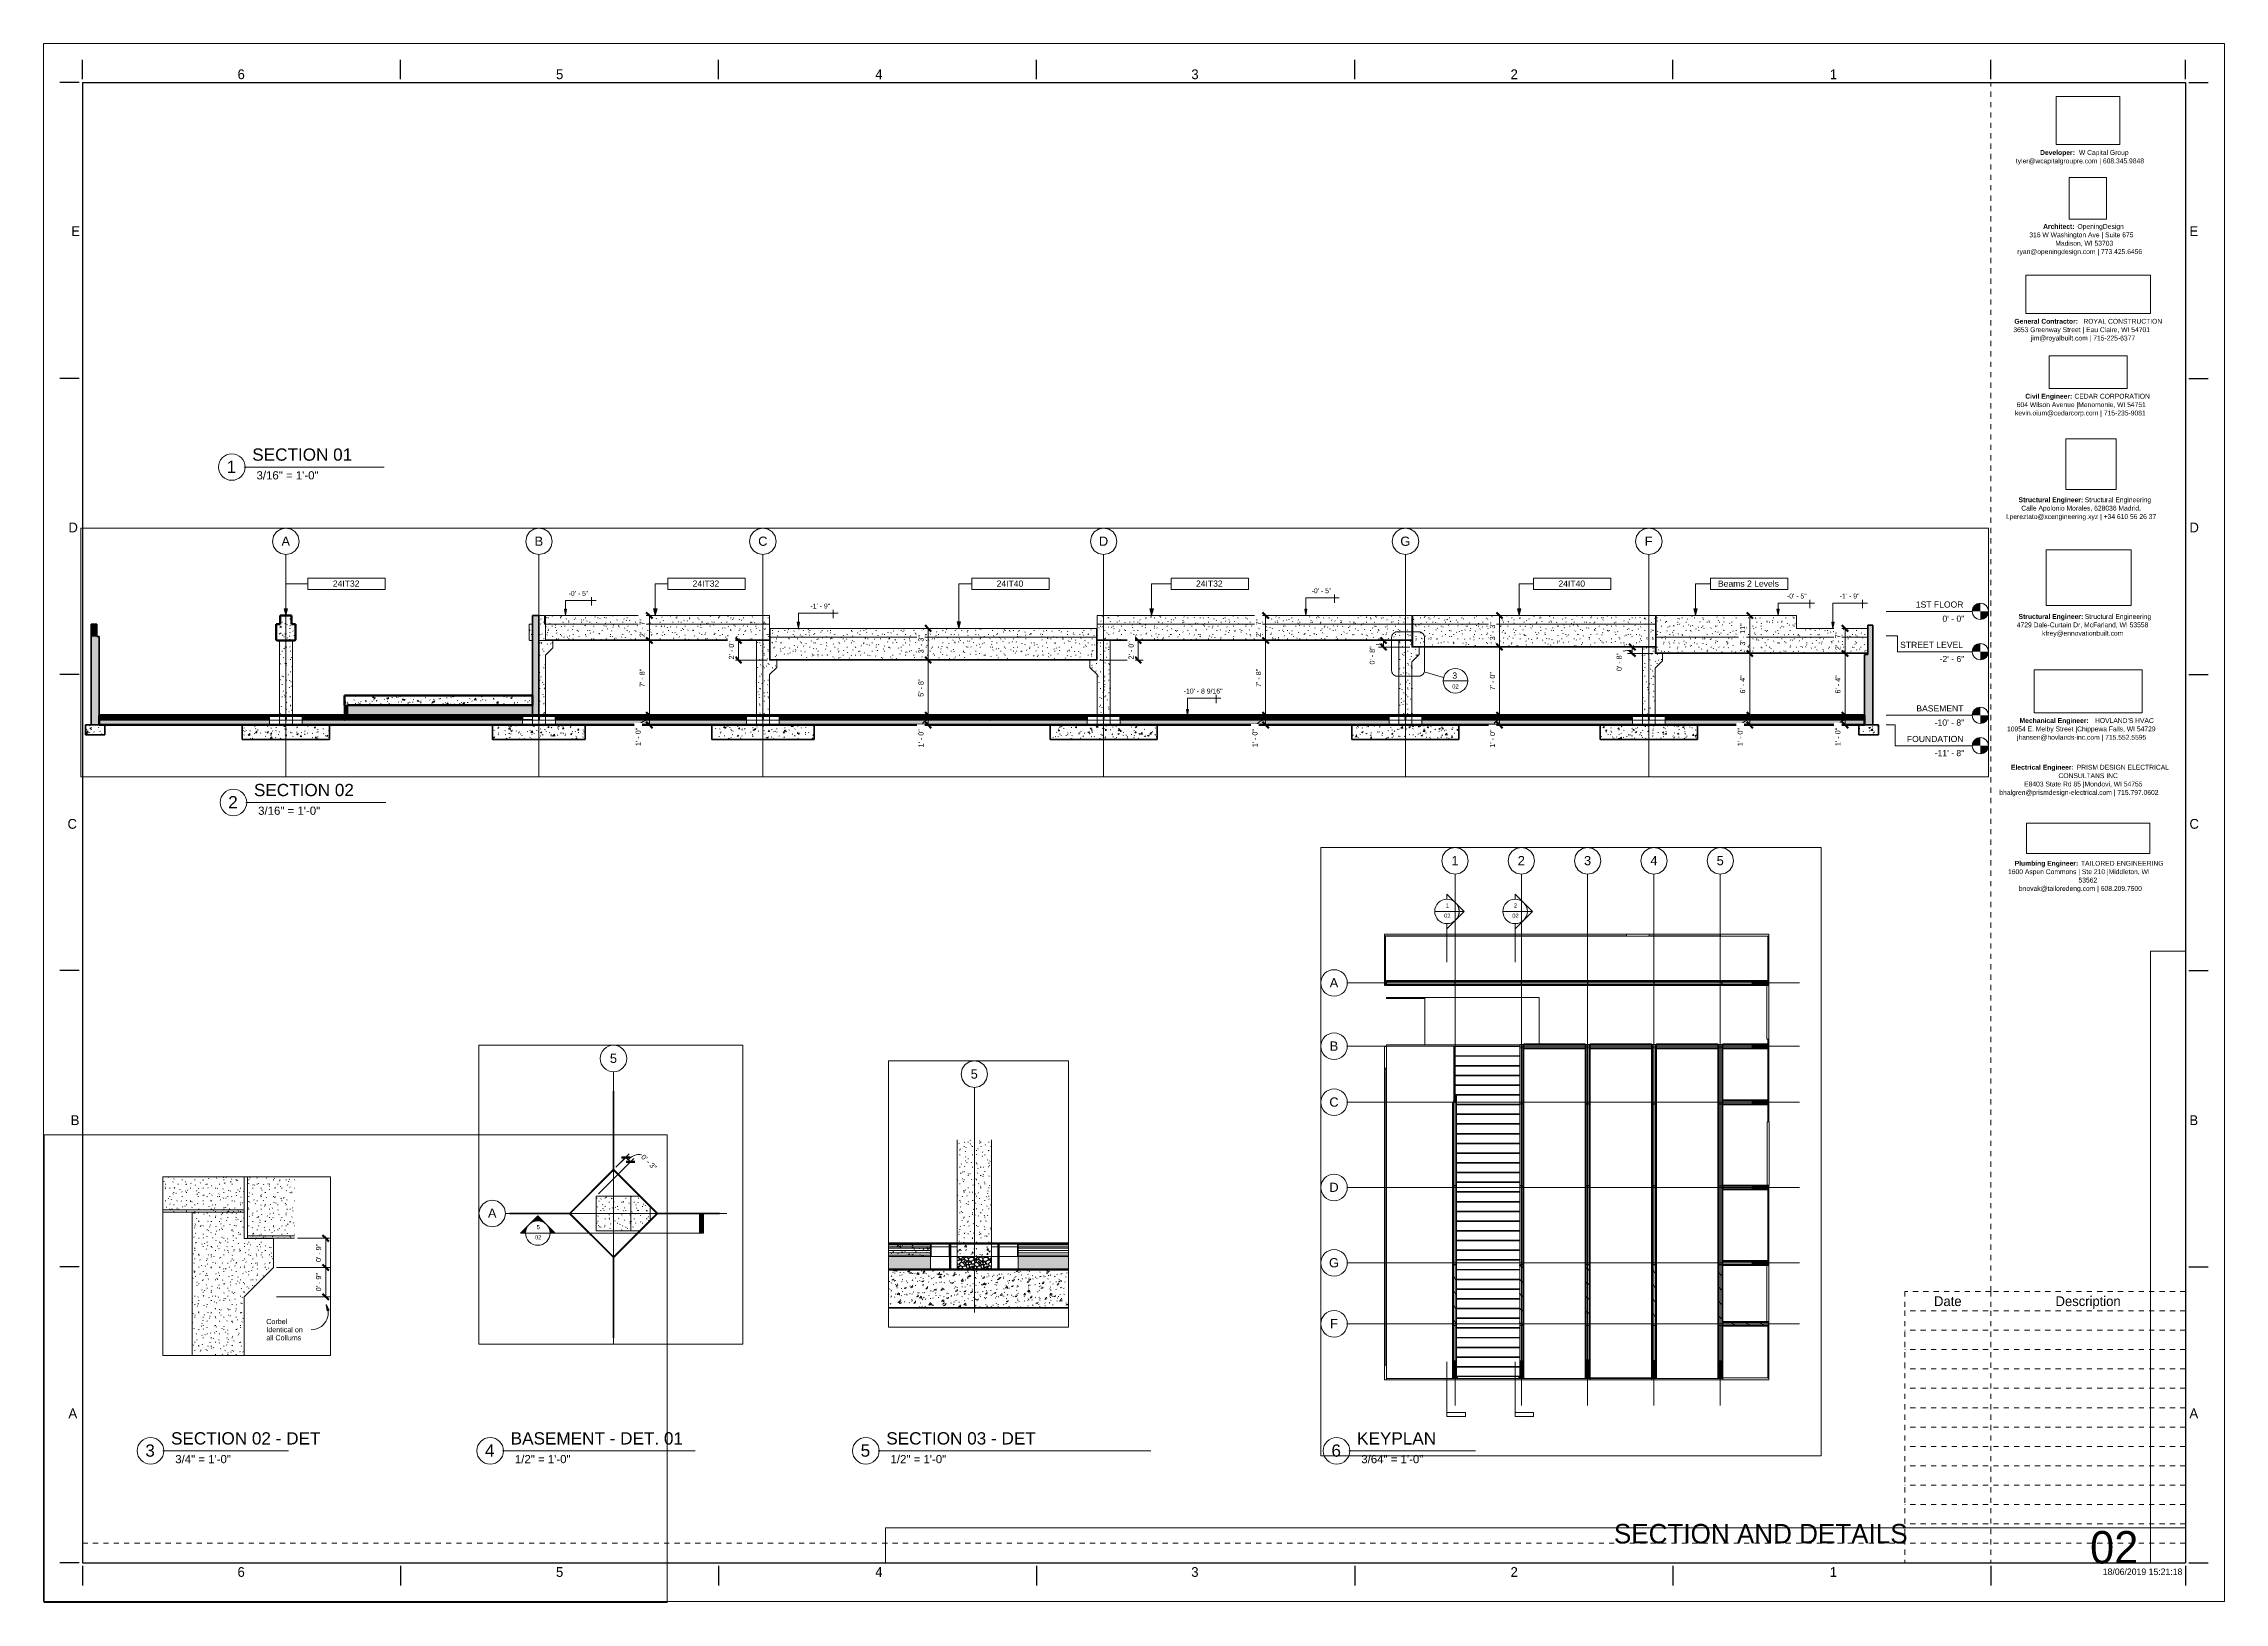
# Paper-space layout 'Layout1' of a CAD drawing. Header units: inches. Extents: x 0 to 42, y 0 to 30.
# The model-space entities are those that its viewports show. They can reach past a viewport. Long polylines and large blocks are cut down to what shows.
import ezdxf

# ---------------------------------------------------------------- set-up
doc = ezdxf.new("R2010")
doc.units = ezdxf.units.IN
doc.header["$MEASUREMENT"] = 0
for name, pattern in [('Dot 1_32_', [0.03125, 0, -0.03125]), ('Línea de rejilla', [0.875, 0.5, -0.125, 0.125, -0.125]), ('Oculto', [0.28125, 0.1875, -0.09375]), ('Trazo punto', [0.625, 0.25, -0.1875, 0, -0.1875])]:
    doc.linetypes.add(name, pattern=pattern)
for name, color, linetype, lineweight in [('A-ANNO-DIMS', 211, 'Continuous', 9), ('A-ANNO-DIMS-16', 211, 'Continuous', 9), ('A-ANNO-DIMS-24', 211, 'Continuous', 9), ('A-ANNO-DIMS-64', 211, 'Continuous', 9), ('A-ANNO-SYMB', 150, 'Continuous', 9), ('A-DETL', 90, 'Dot 1_32_', 18), ('A-FLOR', 192, 'Continuous', 18), ('A-FLOR-LEVL', 51, 'Continuous', 9), ('A-FLOR-MCUT', 51, 'Continuous', 18), ('A-FLOR-PATT', 8, 'Continuous', 50), ('A-GENM', 13, 'Continuous', 18), ('A-WALL', 113, 'Continuous', 18), ('G-ANNO-DIMS', 111, 'Continuous', 9), ('G-ANNO-SCHD', 231, 'Continuous', 9), ('G-ANNO-SYMB', 111, 'Continuous', 9), ('G-ANNO-TEXT', 231, 'Continuous', 9), ('G-ANNO-TTLB', 6, 'Continuous', 9), ('G-ANNO-TTLB-MEDM', 33, 'Continuous', 25), ('S-BEAM', 12, 'Continuous', 18), ('S-BEAM-IDEN', 2, 'Continuous', 9), ('S-COLS', 52, 'Continuous', 18), ('S-FNDN', 32, 'Continuous', 18), ('S-GRID', 1, 'Continuous', 9), ('S-GRID-IDEN', 1, 'Continuous', 9)]:
    doc.layers.add(name, color=color, linetype=linetype, lineweight=lineweight)
doc.layers.add('G-ANNO-NPLT', color=191, linetype='Continuous', plot=False)
doc.styles.add('Arial', font='arial.ttf', dxfattribs={"height": 11.338583})
doc.styles.add('Arial_1', font='arial.ttf', dxfattribs={"height": 7.559055})
doc.styles.add('Arial_10', font='arial.ttf', dxfattribs={"height": 20.15748})
doc.styles.add('Arial_11', font='arial.ttf', dxfattribs={"height": 0.15748})
doc.styles.add('Arial_12', font='arial.ttf', dxfattribs={"height": 0.23622})
doc.styles.add('Arial_2', font='arial.ttf', dxfattribs={"height": 6.047244})
doc.styles.add('Arial_3', font='arial.ttf', dxfattribs={"height": 6.299213})
doc.styles.add('Arial_4', font='arial.ttf', dxfattribs={"height": 5.03937})
doc.styles.add('Arial_5', font='arial.ttf', dxfattribs={"height": 1.574803})
doc.styles.add('Arial_6', font='arial.ttf', dxfattribs={"height": 4.251969})
doc.styles.add('Arial_7', font='arial.ttf', dxfattribs={"height": 1.889764})
doc.styles.add('Arial_8', font='arial.ttf', dxfattribs={"height": 2.362205})
doc.styles.add('Arial_9', font='arial.ttf', dxfattribs={"height": 45.354331})
doc.styles.add('Century Gothic', font='GOTHIC.TTF', dxfattribs={"height": 0.1875})
doc.styles.add('Century Gothic_1', font='GOTHIC.TTF', dxfattribs={"height": 0.09375})
doc.styles.add('Century Gothic_2', font='GOTHIC.TTF', dxfattribs={"height": 0.125})
doc.styles.add('Century Gothic_3', font='GOTHIC.TTF', dxfattribs={"height": 0.625})
doc.styles.add('Century Gothic_4', font='GOTHIC.TTF', dxfattribs={"height": 0.375})
doc.styles.add('Century Gothic_B', font='', dxfattribs={"height": 0.09375})
doc.styles.get('Century Gothic_B').set_extended_font_data('Century Gothic', bold=True)
doc.dimstyles.new('Diagonal_-_Arial_2_5_mm', dxfattribs={"dimscale": 12, "dimtxt": 6.426831, "dimasz": 0.629921, "dimexe": 0.503937, "dimexo": 0.314961, "dimgap": 0.314961, "dimtad": 1, "dimdec": 4, "dimrnd": 0.0625, "dimzin": 1, "dimdsep": 46, "dimlunit": 4, "dimtxsty": 'Arial_3', "dimblk1": 'OBLIQUE', "dimblk2": 'OBLIQUE', "dimsah": 1, "dimcen": 0.09, "dimazin": 0, "dimtfac": 1, "dimtdec": 4, "dimtix": 1, "dimtmove": 1, "dimatfit": 3, "dimfxl": 1, "dimtvp": 1, "dimtfill": 1, "dimfrac": 2, "dimtolj": 1, "dimtzin": 0, "dimarcsym": 2})
doc.dimstyles.new('Diagonal_-_Arial_2_5_mm_1', dxfattribs={"dimscale": 12, "dimtxt": 6.426831, "dimasz": 0.629921, "dimexe": 0.503937, "dimexo": 0.314961, "dimgap": 0.314961, "dimtad": 1, "dimdec": 4, "dimrnd": 0.0625, "dimzin": 1, "dimdsep": 46, "dimlunit": 4, "dimtxsty": 'Arial_3', "dimblk1": 'OBLIQUE', "dimblk2": 'OBLIQUE', "dimsah": 1, "dimcen": 0.09, "dimazin": 0, "dimtfac": 1, "dimtdec": 4, "dimtix": 1, "dimtmove": 0, "dimatfit": 3, "dimfxl": 1, "dimtvp": 1, "dimtfill": 1, "dimfrac": 2, "dimtolj": 1, "dimtzin": 0, "dimarcsym": 2})
doc.dimstyles.new('Diagonal_-_Arial_2_5_mm_2', dxfattribs={"dimscale": 12, "dimtxt": 1.606708, "dimasz": 0.15748, "dimexe": 0.125984, "dimexo": 0.07874, "dimgap": 0.07874, "dimtad": 1, "dimdec": 4, "dimrnd": 0.0625, "dimzin": 1, "dimdsep": 46, "dimlunit": 4, "dimtxsty": 'Arial_5', "dimblk1": 'OBLIQUE', "dimblk2": 'OBLIQUE', "dimsah": 1, "dimcen": 0.09, "dimazin": 0, "dimtfac": 1, "dimtdec": 4, "dimtix": 1, "dimtmove": 0, "dimatfit": 3, "dimfxl": 1, "dimtvp": 1, "dimtfill": 1, "dimfrac": 2, "dimtolj": 1, "dimtzin": 0, "dimarcsym": 2})
doc.dimstyles.new('Diagonal_-_Arial_2_5_mm_3', dxfattribs={"dimscale": 12, "dimtxt": 2.410062, "dimasz": 0.23622, "dimexe": 0.188976, "dimexo": 0.11811, "dimgap": 0.11811, "dimtad": 1, "dimdec": 4, "dimrnd": 0.0625, "dimzin": 1, "dimdsep": 46, "dimlunit": 4, "dimtxsty": 'Arial_8', "dimblk1": 'OBLIQUE', "dimblk2": 'OBLIQUE', "dimsah": 1, "dimcen": 0.09, "dimazin": 0, "dimtfac": 1, "dimtdec": 4, "dimtix": 1, "dimtmove": 1, "dimatfit": 3, "dimfxl": 1, "dimtvp": 1, "dimtfill": 1, "dimfrac": 2, "dimtolj": 1, "dimtzin": 0, "dimarcsym": 2})
picture_1 = doc.add_image_def('image1.jpg', size_in_pixel=(785, 514))
picture_2 = doc.add_image_def('image2.png', size_in_pixel=(300, 300))
picture_3 = doc.add_image_def('image3.jpg', size_in_pixel=(336, 83))
picture_4 = doc.add_image_def('image4.jpg', size_in_pixel=(278, 110))
picture_5 = doc.add_image_def('image5.jpg', size_in_pixel=(302, 126))
picture_6 = doc.add_image_def('image6.jpg', size_in_pixel=(261, 80))
picture_7 = doc.add_image_def('image7.jpg', size_in_pixel=(344, 261))
picture_8 = doc.add_image_def('image8.jpg', size_in_pixel=(547, 610))
picture_9 = doc.add_image_def('image9.jpg', size_in_pixel=(95, 1663))
picture_10 = doc.add_image_def('image10.jpg', size_in_pixel=(3536, 95))
pattern_1 = [(0, (-10986.386, 17.48), (20.48, 5.12), [0.845, -14.515, 0.845, -14.515, -81.92]), (0, (-10986.386, 17.48), (20.48, 5.12), [-30.72, 0.845, -29.875, 0.845, -14.515, -35.84]), (0, (-10986.386, 17.48), (20.48, 5.12), [-76.8, 0.845, -9.395, 0.845, -24.755]), (120, (-10978.706, 20.04), (-14.67405, 15.1762), [0.845, -14.515, 0.845, -14.515, -81.92]), (120, (-10978.706, 20.04), (-14.67405, 15.1762), [-30.72, 0.845, -29.875, 0.845, -14.515, -35.84]), (120, (-10978.706, 20.04), (-14.67405, 15.1762), [-76.8, 0.845, -9.395, 0.845, -24.755]), (240, (-10976.146, 30.28), (-5.80595, -20.2962), [0.845, -14.515, 0.845, -14.515, -81.92]), (240, (-10976.146, 30.28), (-5.80595, -20.2962), [-30.72, 0.845, -29.875, 0.845, -14.515, -35.84]), (240, (-10976.146, 30.28), (-5.80595, -20.2962), [-76.8, 0.845, -9.395, 0.845, -24.755])]
pattern_2 = [(50, (-8395.318, 17.48), (18.36206, -1.60683), [1.92, -21.12]), (355, (-8395.318, 17.48), (-3.55226, 19.25587), [1.536, -16.896]), (100.451, (-8393.788, 17.346), (14.8102, 17.6493), [1.632, -17.949]), (46.184, (-8395.318, 22.6), (27.32125, -4.2376), [2.88, -31.68]), (96.636, (-8393.04, 22.247), (23.92754, 24.93717), [2.448, -26.924]), (351.184, (-8395.318, 22.6), (23.92765, 24.9374), [2.304, -25.344]), (21, (-8392.758, 21.32), (15.2808, -10.30746), [1.92, -21.12]), (326, (-8392.758, 21.32), (6.22856, 18.56374), [1.536, -16.896]), (71.451, (-8391.484, 20.461), (21.50985, 8.25628), [1.632, -17.949]), (37.5, (-8395.318, 17.48), (0.311095, 8.522537), [0.845, -15.846, 0.845, -16.307, -16.96]), (37.5, (-8395.318, 17.48), (0.311095, 8.522537), [-33.843, 0.845, -16.115]), (7.5, (-8395.318, 17.48), (6.73464, 10.09743), [0.845, -8.934, 0.845, -15.462, -6.464]), (7.5, (-8395.318, 17.48), (6.73464, 10.09743), [-26.086, 0.845, -5.619]), (327.5, (-8401.027, 17.48), (13.666107, -0.577186), [0.845, -5.555, 0.845, -19.123, -26.496]), (327.5, (-8401.027, 17.48), (13.666107, -0.577186), [-26.368, 0.845, -25.651]), (317.5, (-8403.587, 17.48), (14.92985, 2.56286), [0.845, -7.475, 0.845, -12.416, -18.816]), (317.5, (-8403.587, 17.48), (14.92985, 2.56286), [-21.581, 0.845, -17.971])]
pattern_3 = [(50, (-10986.386, 17.48), (18.36206, -1.60683), [1.92, -21.12]), (355, (-10986.386, 17.48), (-3.55226, 19.25587), [1.536, -16.896]), (100.451, (-10984.856, 17.346), (14.8102, 17.6493), [1.632, -17.949]), (46.184, (-10986.386, 22.6), (27.32125, -4.2376), [2.88, -31.68]), (96.636, (-10984.11, 22.247), (23.9275, 24.9372), [2.448, -26.924]), (351.184, (-10986.386, 22.6), (23.92765, 24.9374), [2.304, -25.344]), (21, (-10983.826, 21.32), (15.2808, -10.30746), [1.92, -21.12]), (326, (-10983.826, 21.32), (6.22856, 18.56374), [1.536, -16.896]), (71.451, (-10982.552, 20.461), (21.50985, 8.25628), [1.632, -17.949]), (37.5, (-10986.386, 17.48), (0.311095, 8.522537), [0.845, -15.846, 0.845, -16.307, -16.96]), (37.5, (-10986.386, 17.48), (0.311095, 8.522537), [-33.843, 0.845, -16.115]), (7.5, (-10986.386, 17.48), (6.73464, 10.09743), [0.845, -8.934, 0.845, -15.462, -6.464]), (7.5, (-10986.386, 17.48), (6.73464, 10.09743), [-26.086, 0.845, -5.619]), (327.5, (-10992.095, 17.48), (13.666107, -0.577186), [0.845, -5.555, 0.845, -19.123, -26.496]), (327.5, (-10992.095, 17.48), (13.666107, -0.577186), [-26.368, 0.845, -25.651]), (317.5, (-10994.655, 17.48), (14.92985, 2.56286), [0.845, -7.475, 0.845, -12.416, -18.816]), (317.5, (-10994.655, 17.48), (14.92985, 2.56286), [-21.581, 0.845, -17.971])]
pattern_4 = [(0, (-10986.386, 0.492), (20.48, 3.62), [0.845, -14.515, 0.845, -14.515, -81.92]), (0, (-10986.386, 0.492), (20.48, 3.62), [-30.72, 0.845, -29.875, 0.845, -14.515, -35.84]), (0, (-10986.386, 0.492), (20.48, 3.62), [-76.8, 0.845, -9.395, 0.845, -24.755]), (129.232, (-10978.706, 2.302), (-14.67376, 10.731343), [0.668, -11.475, 0.668, -11.475, -64.763]), (129.232, (-10978.706, 2.302), (-14.67376, 10.731343), [-24.286, 0.668, -23.618, 0.668, -11.475, -28.334]), (129.232, (-10978.706, 2.302), (-14.67376, 10.731343), [-60.716, 0.668, -7.428, 0.668, -19.571]), (230.768, (-10976.146, 9.543), (-5.806627, -14.351475), [0.668, -11.475, 0.668, -11.475, -64.763]), (230.768, (-10976.146, 9.543), (-5.806627, -14.351475), [-24.286, 0.668, -23.618, 0.668, -11.475, -28.334]), (230.768, (-10976.146, 9.543), (-5.806627, -14.351475), [-60.716, 0.668, -7.428, 0.668, -19.571])]
pattern_5 = [(0, (-10986.386, 17.48), (5.12, 1.28), [0.211, -3.629, 0.211, -3.629, -20.48]), (0, (-10986.386, 17.48), (5.12, 1.28), [-7.68, 0.211, -7.469, 0.211, -3.629, -8.96]), (0, (-10986.386, 17.48), (5.12, 1.28), [-19.2, 0.211, -2.349, 0.211, -6.189]), (120, (-10984.466, 18.12), (-3.6685125, 3.79405), [0.211, -3.629, 0.211, -3.629, -20.48]), (120, (-10984.466, 18.12), (-3.6685125, 3.79405), [-7.68, 0.211, -7.469, 0.211, -3.629, -8.96]), (120, (-10984.466, 18.12), (-3.6685125, 3.79405), [-19.2, 0.211, -2.349, 0.211, -6.189]), (240, (-10983.826, 20.68), (-1.4514875, -5.07405), [0.211, -3.629, 0.211, -3.629, -20.48]), (240, (-10983.826, 20.68), (-1.4514875, -5.07405), [-7.68, 0.211, -7.469, 0.211, -3.629, -8.96]), (240, (-10983.826, 20.68), (-1.4514875, -5.07405), [-19.2, 0.211, -2.349, 0.211, -6.189])]
pattern_6 = [(0, (2172.339, -11846.205), (7.68, 1.92), [0.317, -5.443, 0.317, -5.443, -30.72]), (0, (2172.339, -11846.205), (7.68, 1.92), [-11.52, 0.317, -11.203, 0.317, -5.443, -13.44]), (0, (2172.339, -11846.205), (7.68, 1.92), [-28.8, 0.317, -3.523, 0.317, -9.283]), (120, (2175.219, -11845.245), (-5.50276878, 5.6910751), [0.317, -5.443, 0.317, -5.443, -30.72]), (120, (2175.219, -11845.245), (-5.50276878, 5.6910751), [-11.52, 0.317, -11.203, 0.317, -5.443, -13.44]), (120, (2175.219, -11845.245), (-5.50276878, 5.6910751), [-28.8, 0.317, -3.523, 0.317, -9.283]), (240, (2176.179, -11841.405), (-2.17723122, -7.6110751), [0.317, -5.443, 0.317, -5.443, -30.72]), (240, (2176.179, -11841.405), (-2.17723122, -7.6110751), [-11.52, 0.317, -11.203, 0.317, -5.443, -13.44]), (240, (2176.179, -11841.405), (-2.17723122, -7.6110751), [-28.8, 0.317, -3.523, 0.317, -9.283])]
pattern_7 = [(0, (-2167.627, -133), (7.68, 1.92), [0.317, -5.443, 0.317, -5.443, -30.72]), (0, (-2167.627, -133), (7.68, 1.92), [-11.52, 0.317, -11.203, 0.317, -5.443, -13.44]), (0, (-2167.627, -133), (7.68, 1.92), [-28.8, 0.317, -3.523, 0.317, -9.283]), (120, (-2164.747, -132.04), (-5.50277, 5.691075), [0.317, -5.443, 0.317, -5.443, -30.72]), (120, (-2164.747, -132.04), (-5.50277, 5.691075), [-11.52, 0.317, -11.203, 0.317, -5.443, -13.44]), (120, (-2164.747, -132.04), (-5.50277, 5.691075), [-28.8, 0.317, -3.523, 0.317, -9.283]), (240, (-2163.787, -128.2), (-2.17723, -7.611075), [0.317, -5.443, 0.317, -5.443, -30.72]), (240, (-2163.787, -128.2), (-2.17723, -7.611075), [-11.52, 0.317, -11.203, 0.317, -5.443, -13.44]), (240, (-2163.787, -128.2), (-2.17723, -7.611075), [-28.8, 0.317, -3.523, 0.317, -9.283])]
pattern_8 = [(212.005, (-6913.2583, -131.992), (-20.155314, -13.436504), [0.634, -62.747]), (213.69, (-6912.8553, -131.724), (-6.718814, -6.71824), [0.484, -23.739]), (198.435, (-6912.6543, -131.656), (-13.43683, -6.7189), [0.212, -21.033]), (180, (-6912.385, -131.656), (-8e-16, -6.718), [0.269, -6.45]), (161.565, (-6912.1833, -131.724), (-6.71889, -0.00031), [0.212, -21.033]), (333.435, (-6912.1163, -126.886), (6.71849, 0.00045), [0.3, -14.722]), (296.565, (-6912.1833, -126.752), (6.71893, -6.7185), [0.15, -14.872]), (270, (-6912.183, -126.416), (6.718, 4e-16), [0.336, -6.382]), (186.34, (-6912.1163, -130.783), (-53.746825, -6.718253), [0.608, -60.229]), (296.565, (-6910.6383, -126.618), (6.71893, -6.7185), [0.15, -14.872]), (303.69, (-6910.7723, -126.416), (6.71824, -6.718814), [0.242, -23.981]), (229.399, (-6909.6983, -129.372), (-33.591366, -40.310516), [0.619, -61.32]), (243.435, (-6909.4963, -128.969), (0.00045, -6.71849), [0.451, -14.572]), (213.69, (-6907.1453, -129.708), (-6.718814, -6.718244), [0.242, -23.981]), (33.69, (-6909.1603, -131.589), (6.718814, 6.718244), [0.242, -23.981]), (0, (-6909.294, -131.589), (0, 6.718), [0.134, -6.584]), (333.435, (-6909.4293, -131.522), (6.71849, 0.00045), [0.15, -14.872]), (284.036, (-6909.4963, -131.253), (6.71791, -20.155467), [0.277, -27.423]), (270, (-6909.496, -131.119), (6.718, 4e-16), [0.134, -6.584]), (243.435, (-6909.4963, -130.985), (0.00045, -6.71849), [0.15, -14.872]), (135, (-6909.4963, -130.917), (-6.71893, 4e-16), [0.095, -9.406]), (90, (-6909.496, -130.985), (-6.718, 4e-16), [0.067, -6.651]), (18.435, (-6907.0773, -127.894), (13.43683, 6.7189), [0.425, -20.82]), (6.34, (-6906.6743, -127.76), (53.746825, 6.718253), [0.608, -60.229]), (180, (-6906.943, -129.372), (-8e-16, -6.718), [0.403, -6.315]), (197.354, (-6905.8683, -129.036), (-20.1545038, -6.718397), [1.126, -111.493]), (198.435, (-6905.6673, -128.969), (-13.43683, -6.7189), [0.212, -21.033]), (213.69, (-6905.4653, -128.835), (-6.718814, -6.718244), [0.242, -23.981]), (251.565, (-6905.3983, -128.633), (0.00031, -6.71889), [0.212, -21.033]), (243.435, (-6905.3313, -128.499), (0.00045, -6.71849), [0.15, -14.872]), (270, (-6905.331, -128.364), (6.718, 4e-16), [0.134, -6.584]), (293.199, (-6905.5323, -127.894), (6.71839, -13.436933), [0.512, -50.654]), (315, (-6905.7343, -127.693), (6.71893, 0), [0.285, -9.216]), (0, (-6906.07, -127.693), (0, 6.718), [0.336, -6.382]), (341.565, (-6907.5483, -129.305), (6.71889, 0.00031), [0.212, -21.033]), (303.69, (-6907.6823, -129.103), (6.718244, -6.718814), [0.242, -23.981]), (279.462, (-6907.7493, -128.7), (6.717647, -33.591683), [0.409, -40.457]), (270, (-6907.749, -128.297), (6.718, 4e-16), [0.403, -6.315]), (239.036, (-6907.5483, -127.961), (-6.718343, -13.4362), [0.392, -38.782]), (188.13, (-6907.0773, -127.894), (-40.310048, -6.71815), [0.475, -47.031]), (116.565, (-6912.0493, -128.096), (-6.71893, 6.7185), [0.15, -14.872]), (135, (-6911.9153, -128.23), (-6.71893, 4e-16), [0.19, -9.311]), (168.69, (-6911.5793, -128.297), (-6.718547, -0.000384), [0.343, -33.914]), (191.31, (-6911.2433, -128.23), (-26.873198, -6.718774), [0.343, -33.914]), (194.036, (-6910.9743, -128.163), (-20.155467, -6.71791), [0.277, -27.423]), (236.31, (-6910.8403, -127.961), (-6.71879, -13.43679), [0.242, -23.981]), (236.31, (-6910.7053, -127.76), (-6.71879, -13.43679), [0.242, -23.981]), (270, (-6910.705, -127.558), (6.718, 4e-16), [0.202, -6.517]), (291.801, (-6910.8403, -127.222), (6.718733, -13.436777), [0.362, -35.817]), (116.565, (-6910.7723, -128.633), (-6.71893, 6.7185), [0.3, -14.722]), (168.69, (-6910.4373, -128.7), (-6.718547, -0.000384), [0.343, -33.914]), (194.036, (-6910.1683, -128.633), (-20.155467, -6.71791), [0.277, -27.423]), (225, (-6909.9663, -128.432), (4e-16, -6.71893), [0.285, -9.216]), (251.565, (-6909.8993, -128.23), (0.00031, -6.71889), [0.212, -21.033]), (296.565, (-6910.0333, -127.961), (6.71893, -6.7185), [0.3, -14.722]), (315, (-6910.1683, -127.827), (6.71893, 0), [0.19, -9.311]), (326.31, (-6910.3693, -127.693), (13.43679, -6.71879), [0.242, -23.981]), (0, (-6910.504, -127.693), (0, 6.718), [0.134, -6.584]), (33.69, (-6910.7053, -127.827), (6.718814, 6.71824), [0.242, -23.981]), (71.565, (-6910.7723, -128.028), (-0.00031, 6.71889), [0.212, -21.033]), (63.435, (-6910.8403, -128.163), (-0.00045, 6.71849), [0.15, -14.872]), (71.565, (-6910.9073, -128.364), (-0.00031, 6.71889), [0.212, -21.033]), (104.036, (-6910.9073, -128.633), (-6.71791, 20.155467), [0.277, -27.423]), (45, (-6911.0413, -128.767), (0, 6.71893), [0.19, -9.311]), (18.435, (-6911.2433, -128.835), (13.43683, 6.7189), [0.212, -21.033]), (0, (-6911.579, -128.835), (0, 6.718), [0.336, -6.382]), (14.036, (-6911.8473, -128.902), (20.155467, 6.71791), [0.277, -27.423]), (341.565, (-6912.0493, -128.835), (6.71889, 0.00031), [0.212, -21.033]), (270, (-6912.049, -128.633), (6.718, 4e-16), [0.202, -6.517]), (225, (-6911.8473, -128.432), (4e-16, -6.71893), [0.285, -9.216]), (198.435, (-6911.4443, -128.297), (-13.43683, -6.7189), [0.425, -20.82]), (180, (-6911.108, -128.297), (-8e-16, -6.718), [0.336, -6.382]), (153.435, (-6910.9743, -128.364), (-6.71849, -0.00045), [0.15, -14.872]), (206.565, (-6908.4213, -129.439), (-6.7185, -6.71893), [0.15, -14.872]), (146.31, (-6908.2203, -129.574), (-13.43679, 6.71879), [0.242, -23.981]), (119.745, (-6907.9513, -130.044), (-20.154598, 33.591417), [0.542, -53.623]), (95.711, (-6907.8843, -130.716), (-6.718224, 60.464581), [0.675, -66.843]), (90, (-6907.884, -130.783), (-6.718, 4e-16), [0.067, -6.651]), (63.435, (-6907.9513, -130.917), (-0.00045, 6.71849), [0.15, -14.872]), (26.565, (-6908.0853, -130.985), (6.7185, 6.71893), [0.15, -14.872]), (0, (-6908.287, -130.985), (0, 6.718), [0.202, -6.517]), (0, (-6908.354, -130.985), (0, 6.718), [0.067, -6.651]), (0, (-6908.488, -130.985), (0, 6.718), [0.134, -6.584]), (326.31, (-6908.6903, -130.85), (13.43679, -6.71879), [0.242, -23.981]), (333.435, (-6908.8243, -130.783), (6.71849, 0.00045), [0.15, -14.872]), (284.036, (-6908.8913, -130.514), (6.71791, -20.155467), [0.277, -27.423]), (270, (-6908.891, -130.38), (6.718, 4e-16), [0.134, -6.584]), (270, (-6908.891, -130.178), (6.718, 4e-16), [0.202, -6.517]), (258.69, (-6908.8243, -129.842), (0.000384, -6.718547), [0.343, -33.914]), (231.34, (-6908.5553, -129.506), (-20.155095, -26.872908), [0.43, -42.588]), (270, (-6907.145, -129.641), (6.718, 4e-16), [0.067, -6.651]), (270, (-6907.145, -129.574), (6.718, 4e-16), [0.067, -6.651]), (326.31, (-6907.3463, -129.439), (13.43679, -6.71879), [0.242, -23.981]), (333.435, (-6907.7493, -129.238), (6.71849, 0.00045), [0.451, -14.572]), (0, (-6908.085, -129.238), (0, 6.718), [0.336, -6.382]), (63.435, (-6908.1523, -129.372), (-0.00045, 6.71849), [0.15, -14.872]), (90, (-6908.152, -129.641), (-6.718, 4e-16), [0.269, -6.45]), (135, (-6907.9513, -129.842), (-6.71893, 4e-16), [0.285, -9.216]), (161.565, (-6907.7493, -129.91), (-6.71889, -0.00031), [0.212, -21.033]), (180, (-6907.548, -129.91), (-8e-16, -6.718), [0.202, -6.517]), (198.435, (-6907.3463, -129.842), (-13.43683, -6.7189), [0.212, -21.033]), (351.87, (-6909.9663, -126.214), (6.718504, -0.00013), [0.95, -46.556]), (14.036, (-6910.2353, -126.282), (20.155467, 6.71791), [0.277, -27.423]), (53.13, (-6910.4373, -126.55), (13.436436, 20.155176), [0.336, -33.256]), (95.194, (-6910.3693, -127.289), (-6.7176116, 67.18373), [0.742, -73.464]), (101.31, (-6910.3023, -127.625), (-6.718774, 26.873198), [0.343, -33.914]), (143.13, (-6910.0333, -127.827), (-20.155176, 13.436436), [0.336, -33.256]), (161.565, (-6909.8323, -127.894), (-6.71889, -0.00031), [0.212, -21.033]), (198.435, (-6909.6303, -127.827), (-13.43683, -6.7189), [0.212, -21.033]), (225, (-6909.2943, -127.491), (4e-16, -6.71893), [0.475, -9.026]), (228.814, (-6908.8243, -126.954), (-40.310233, -47.028465), [0.714, -70.703]), (251.565, (-6908.7573, -126.752), (0.00031, -6.71889), [0.212, -21.033]), (270, (-6908.757, -126.685), (6.718, 4e-16), [0.067, -6.651]), (288.435, (-6908.8243, -126.483), (6.7189, -13.43683), [0.212, -21.033]), (326.31, (-6909.0263, -126.349), (13.43679, -6.71879), [0.242, -23.981]), (90, (-6912.116, -127.961), (-6.718, 4e-16), [0.47, -6.248]), (338.199, (-6911.1763, -127.088), (20.155606, -6.717942), [0.362, -35.817]), (0, (-6911.579, -127.088), (0, 6.718), [0.403, -6.315]), (30.964, (-6911.9153, -127.289), (20.155143, 13.436657), [0.392, -38.782]), (45, (-6912.1163, -127.491), (0, 6.71893), [0.285, -9.216]), (90, (-6913.191, -130.111), (-6.718, 4e-16), [0.47, -6.248]), (116.565, (-6912.9903, -130.514), (-6.71893, 6.7185), [0.451, -14.572]), (153.435, (-6912.5863, -130.716), (-6.71849, -0.00045), [0.451, -14.572]), (180, (-6912.251, -130.716), (-8e-16, -6.718), [0.336, -6.382]), (218.66, (-6911.9153, -130.447), (-6.718417, -6.71815), [0.43, -42.588]), (231.34, (-6911.6463, -130.111), (-20.155095, -26.872908), [0.43, -42.588]), (213.69, (-6911.2433, -129.842), (-6.718814, -6.71824), [0.484, -23.739]), (239.036, (-6911.0413, -129.506), (-6.718343, -13.4362), [0.392, -38.782]), (270, (-6911.041, -129.372), (6.718, 4e-16), [0.134, -6.584]), (270, (-6911.041, -129.171), (6.718, 4e-16), [0.202, -6.517]), (315, (-6911.2433, -128.969), (6.71893, 0), [0.285, -9.216]), (350.538, (-6911.6463, -128.902), (6.71833, -0.000455), [0.409, -40.457]), (14.036, (-6912.1833, -129.036), (20.155467, 6.71791), [0.554, -27.146]), (18.435, (-6912.7883, -129.238), (13.43683, 6.7189), [0.637, -20.608]), (45, (-6912.9903, -129.439), (0, 6.71893), [0.285, -9.216]), (45, (-6913.1913, -129.641), (0, 6.71893), [0.285, -9.216]), (108.435, (-6911.7133, -131.119), (-6.7189, 13.43683), [0.425, -20.82]), (126.87, (-6911.5113, -131.388), (-6.718812, 6.718388), [0.336, -33.256]), (146.31, (-6911.3103, -131.522), (-13.43679, 6.71879), [0.242, -23.981]), (161.565, (-6911.1083, -131.589), (-6.71889, -0.00031), [0.212, -21.033]), (135, (-6910.9073, -131.791), (-6.71893, 4e-16), [0.285, -9.216]), (161.565, (-6910.7053, -131.858), (-6.71889, -0.00031), [0.212, -21.033]), (180, (-6910.504, -131.858), (-8e-16, -6.718), [0.202, -6.517]), (206.565, (-6910.3693, -131.791), (-6.7185, -6.71893), [0.15, -14.872]), (206.565, (-6910.1013, -131.656), (-6.7185, -6.71893), [0.3, -14.722]), (189.462, (-6909.6983, -131.589), (-33.591683, -6.717647), [0.409, -40.457]), (243.435, (-6909.5633, -131.32), (0.00045, -6.71849), [0.3, -14.722]), (270, (-6909.563, -131.253), (6.718, 4e-16), [0.067, -6.651]), (270, (-6909.563, -131.119), (6.718, 4e-16), [0.134, -6.584]), (326.31, (-6909.7653, -130.716), (13.43679, -6.71879), [0.242, -23.981]), (327.995, (-6910.3023, -130.38), (33.591892, -20.154999), [0.634, -62.747]), (329.036, (-6910.6383, -130.178), (13.4362, -6.718343), [0.392, -38.782]), (341.565, (-6911.0413, -130.044), (6.71889, 0.00031), [0.425, -20.82]), (0, (-6911.31, -130.044), (0, 6.718), [0.269, -6.45]), (33.69, (-6911.5113, -130.178), (6.718814, 6.71824), [0.242, -23.981]), (53.13, (-6911.7133, -130.447), (13.436436, 20.155176), [0.336, -33.256]), (63.435, (-6911.8473, -130.716), (-0.00045, 6.71849), [0.3, -14.722]), (225, (-6908.7573, -131.253), (4e-16, -6.71893), [0.285, -9.216]), (236.31, (-6908.6233, -131.052), (-6.71879, -13.43679), [0.242, -23.981]), (270, (-6908.623, -130.985), (6.718, 4e-16), [0.067, -6.651]), (315, (-6908.7573, -130.85), (6.71893, 0), [0.19, -9.311]), (333.435, (-6909.0263, -130.716), (6.71849, 0.00045), [0.3, -14.722]), (18.435, (-6909.4293, -130.85), (13.43683, 6.7189), [0.425, -20.82]), (75.964, (-6909.4963, -131.119), (0.000457, 6.71848), [0.277, -27.423]), (71.565, (-6912.5193, -132.395), (-0.00031, 6.71889), [0.212, -21.033]), (135, (-6912.3853, -132.53), (-6.71893, 4e-16), [0.19, -9.311]), (146.31, (-6912.1833, -132.664), (-13.43679, 6.71879), [0.242, -23.981]), (153.435, (-6911.9153, -132.798), (-6.71849, -0.00045), [0.3, -14.722]), (180, (-6911.847, -132.798), (-8e-16, -6.718), [0.067, -6.651]), (161.565, (-6911.6463, -132.866), (-6.71889, -0.00031), [0.212, -21.033]), (180, (-6911.377, -132.866), (-8e-16, -6.718), [0.269, -6.45]), (198.435, (-6911.1763, -132.798), (-13.43683, -6.7189), [0.212, -21.033]), (210.964, (-6910.8403, -132.597), (-20.155143, -13.436657), [0.392, -38.782]), (206.565, (-6910.7053, -132.53), (-6.7185, -6.71893), [0.15, -14.872]), (251.565, (-6910.6383, -132.328), (0.00031, -6.71889), [0.212, -21.033]), (303.69, (-6910.7723, -132.127), (6.71824, -6.718814), [0.242, -23.981]), (306.87, (-6910.9743, -131.858), (6.718812, -6.718388), [0.336, -33.256]), (323.13, (-6911.2433, -131.656), (20.155176, -13.436436), [0.336, -33.256]), (345.964, (-6911.5113, -131.589), (6.71848, -0.000457), [0.277, -27.423]), (18.435, (-6911.7133, -131.656), (13.43683, 6.7189), [0.212, -21.033]), (30.964, (-6912.0493, -131.858), (20.155143, 13.436657), [0.392, -38.782]), (39.806, (-6912.4523, -132.194), (6.718301, 6.718145), [0.525, -51.947]), (135, (-6910.4373, -132.798), (-6.71893, 4e-16), [0.095, -9.406]), (153.435, (-6910.3023, -132.866), (-6.71849, -0.00045), [0.15, -14.872]), (191.31, (-6909.9663, -132.798), (-26.873198, -6.718774), [0.343, -33.914]), (165.964, (-6909.6983, -132.866), (-6.71848, 0.000457), [0.277, -27.423]), (175.236, (-6908.8913, -132.933), (-6.718213, -4.1e-05), [0.809, -80.09]), (206.565, (-6908.7573, -132.866), (-6.7185, -6.71893), [0.15, -14.872]), (225, (-6908.6233, -132.731), (4e-16, -6.71893), [0.19, -9.311]), (270, (-6908.623, -132.395), (6.718, 4e-16), [0.336, -6.382]), (270, (-6908.623, -132.194), (6.718, 4e-16), [0.202, -6.517]), (308.66, (-6908.8913, -131.858), (6.71815, -6.718417), [0.43, -42.588]), (338.199, (-6909.2273, -131.724), (20.155606, -6.717942), [0.362, -35.817]), (348.69, (-6909.5633, -131.656), (6.718547, 0.000384), [0.343, -33.914]), (18.435, (-6910.1683, -131.858), (13.43683, 6.7189), [0.637, -20.608]), (36.87, (-6910.4373, -132.059), (6.718388, 6.718812), [0.336, -33.256]), (68.199, (-6910.5713, -132.395), (6.717942, 20.155606), [0.362, -35.817]), (101.31, (-6910.5043, -132.731), (-6.718774, 26.873198), [0.343, -33.914]), (348.69, (-6911.1083, -126.349), (6.718547, 0.000384), [0.343, -33.914]), (354.806, (-6911.8473, -126.282), (6.718567, -0.000221), [0.742, -73.464]), (0, (-6912.049, -126.282), (0, 6.718), [0.202, -6.517]), (45, (-6912.1833, -126.416), (0, 6.71893), [0.19, -9.311]), (180, (-6911.646, -127.021), (-8e-16, -6.718), [0.202, -6.517]), (188.13, (-6911.1763, -126.954), (-40.310048, -6.71815), [0.475, -47.031]), (172.875, (-6910.6383, -127.021), (-6.717845, 0.000246), [0.542, -53.623]), (225, (-6910.5713, -126.954), (4e-16, -6.71893), [0.095, -9.406]), (270, (-6910.571, -126.752), (6.718, 4e-16), [0.202, -6.517]), (161.565, (-6908.4213, -126.55), (-6.71889, -0.00031), [0.212, -21.033]), (180, (-6908.152, -126.55), (-8e-16, -6.718), [0.269, -6.45]), (198.435, (-6907.9513, -126.483), (-13.43683, -6.7189), [0.212, -21.033]), (170.538, (-6907.5483, -126.55), (-6.71833, 0.000455), [0.409, -40.457]), (213.69, (-6907.3463, -126.416), (-6.718814, -6.718244), [0.242, -23.981]), (270, (-6907.346, -126.349), (6.718, 4e-16), [0.067, -6.651]), (296.565, (-6907.4133, -126.214), (6.71893, -6.7185), [0.15, -14.872]), (341.565, (-6907.8163, -126.08), (6.71889, 0.00031), [0.425, -20.82]), (341.565, (-6908.2203, -125.946), (6.71889, 0.00031), [0.425, -20.82]), (14.036, (-6908.4883, -126.013), (20.155467, 6.71791), [0.277, -27.423]), (45, (-6908.6903, -126.214), (0, 6.71893), [0.285, -9.216]), (104.036, (-6908.6233, -126.483), (-6.71791, 20.155467), [0.277, -27.423]), (0, (-6913.863, -132.328), (0, 6.718), [0.067, -6.651]), (315, (-6913.9973, -132.194), (6.71893, 0), [0.19, -9.311]), (274.764, (-6914.0643, -131.388), (6.7188415, -73.9013), [0.809, -80.09]), (255.964, (-6913.9973, -131.119), (-0.000457, -6.71848), [0.277, -27.423]), (225, (-6913.8633, -130.985), (4e-16, -6.71893), [0.19, -9.311]), (198.435, (-6913.2583, -130.783), (-13.43683, -6.7189), [0.637, -20.608]), (180, (-6913.191, -130.783), (-8e-16, -6.718), [0.067, -6.651]), (171.87, (-6912.7213, -130.85), (-6.718504, 0.00013), [0.475, -47.031]), (146.31, (-6911.9153, -130.917), (-13.43679, 6.71879), [0.242, -23.981]), (108.435, (-6911.7803, -131.32), (-6.7189, 13.43683), [0.425, -20.82]), (90, (-6911.78, -131.388), (-6.718, 4e-16), [0.067, -6.651]), (71.565, (-6911.8473, -131.589), (-0.00031, 6.71889), [0.212, -21.033]), (26.565, (-6911.9823, -131.656), (6.7185, 6.71893), [0.15, -14.872]), (18.435, (-6912.1833, -131.724), (13.43683, 6.7189), [0.212, -21.033]), (126.87, (-6908.5553, -132.194), (-6.718812, 6.718388), [0.336, -33.256]), (123.69, (-6908.4213, -132.395), (-6.718244, 6.718814), [0.242, -23.981]), (149.036, (-6908.0853, -132.597), (-13.4362, 6.718343), [0.392, -38.782]), (168.69, (-6907.7493, -132.664), (-6.718547, -0.000384), [0.343, -33.914]), (213.69, (-6907.5483, -132.53), (-6.718814, -6.718244), [0.242, -23.981]), (251.565, (-6907.4813, -132.328), (0.00031, -6.71889), [0.212, -21.033]), (270, (-6907.481, -132.261), (6.718, 4e-16), [0.067, -6.651]), (279.462, (-6907.5483, -131.858), (6.717647, -33.591683), [0.409, -40.457]), (243.435, (-6907.4813, -131.724), (0.00045, -6.71849), [0.15, -14.872]), (270, (-6907.481, -131.656), (6.718, 4e-16), [0.067, -6.651]), (296.565, (-6907.6823, -131.253), (6.71893, -6.7185), [0.451, -14.572]), (329.036, (-6908.0183, -131.052), (13.4362, -6.718343), [0.392, -38.782]), (8.13, (-6908.4883, -131.119), (40.310048, 6.71815), [0.475, -47.031]), (45, (-6908.7573, -131.388), (0, 6.71893), [0.38, -9.121]), (45, (-6908.8913, -131.522), (0, 6.71893), [0.19, -9.311]), (90, (-6908.891, -131.724), (-6.718, 4e-16), [0.202, -6.517]), (123.69, (-6908.7573, -131.925), (-6.718244, 6.718814), [0.242, -23.981]), (101.31, (-6907.7493, -130.716), (-6.718774, 26.873198), [0.343, -33.914]), (108.435, (-6907.6823, -130.917), (-6.7189, 13.43683), [0.212, -21.033]), (135, (-6907.6153, -130.985), (-6.71893, 4e-16), [0.095, -9.406]), (180, (-6907.413, -130.985), (-8e-16, -6.718), [0.202, -6.517]), (213.69, (-6907.2123, -130.85), (-6.718814, -6.718244), [0.242, -23.981]), (187.125, (-6906.6743, -130.783), (-47.027896, -6.717956), [0.542, -53.623]), (236.31, (-6906.5403, -130.581), (-6.71879, -13.43679), [0.242, -23.981]), (270, (-6906.54, -130.514), (6.718, 4e-16), [0.067, -6.651]), (288.435, (-6906.6073, -130.313), (6.7189, -13.43683), [0.212, -21.033]), (285.945, (-6906.7413, -129.842), (6.718303, -20.154825), [0.489, -48.421]), (315, (-6906.8763, -129.708), (6.71893, 0), [0.19, -9.311]), (18.435, (-6907.0773, -129.775), (13.43683, 6.7189), [0.212, -21.033]), (29.745, (-6907.5483, -130.044), (33.591417, 20.154598), [0.542, -53.623]), (18.435, (-6907.7493, -130.111), (13.43683, 6.7189), [0.212, -21.033]), (75.964, (-6907.8163, -130.38), (0.000457, 6.71848), [0.277, -27.423]), (180, (-6909.765, -128.633), (-8e-16, -6.718), [0.202, -6.517]), (180, (-6909.63, -128.633), (-8e-16, -6.718), [0.134, -6.584]), (135, (-6909.4963, -128.767), (-6.71893, 4e-16), [0.19, -9.311]), (90, (-6909.496, -128.969), (-6.718, 4e-16), [0.202, -6.517]), (26.565, (-6910.5043, -130.044), (6.7185, 6.71893), [0.451, -14.572]), (341.565, (-6910.7053, -129.977), (6.71889, 0.00031), [0.212, -21.033]), (300.964, (-6910.9073, -129.641), (13.436657, -20.155143), [0.392, -38.782]), (71.565, (-6909.6303, -129.439), (-0.00031, 6.71889), [0.212, -21.033]), (90, (-6909.63, -129.775), (-6.718, 4e-16), [0.336, -6.382]), (123.69, (-6909.4963, -129.977), (-6.718244, 6.718814), [0.242, -23.981]), (153.435, (-6909.2273, -130.111), (-6.71849, -0.00045), [0.3, -14.722]), (198.435, (-6909.0263, -130.044), (-13.43683, -6.7189), [0.212, -21.033]), (243.435, (-6908.9593, -129.91), (0.00045, -6.71849), [0.15, -14.872]), (255.964, (-6908.8913, -129.641), (-0.000457, -6.71848), [0.277, -27.423]), (251.565, (-6908.8243, -129.439), (0.00031, -6.71889), [0.212, -21.033]), (291.801, (-6908.9593, -129.103), (6.718733, -13.436777), [0.362, -35.817]), (323.13, (-6909.2273, -128.902), (20.155176, -13.436436), [0.336, -33.256]), (18.435, (-6909.4293, -128.969), (13.43683, 6.7189), [0.212, -21.033]), (63.435, (-6909.5633, -129.238), (-0.00045, 6.71849), [0.3, -14.722]), (135, (-6910.1013, -130.447), (-6.71893, 4e-16), [0.285, -9.216]), (149.036, (-6909.7653, -130.649), (-13.4362, 6.718343), [0.392, -38.782]), (146.31, (-6909.5633, -130.783), (-13.43679, 6.71879), [0.242, -23.981]), (180, (-6909.429, -130.783), (-8e-16, -6.718), [0.134, -6.584]), (210.964, (-6909.0933, -130.581), (-20.155143, -13.436657), [0.392, -38.782]), (243.435, (-6909.0263, -130.447), (0.00045, -6.71849), [0.15, -14.872]), (303.69, (-6909.1603, -130.245), (6.718244, -6.718814), [0.242, -23.981]), (321.34, (-6909.4963, -129.977), (26.872908, -20.155095), [0.43, -42.588]), (345.964, (-6909.7653, -129.91), (6.71848, -0.000457), [0.277, -27.423]), (11.31, (-6910.1013, -129.977), (26.873198, 6.718774), [0.343, -33.914]), (26.565, (-6910.2353, -130.044), (6.7185, 6.71893), [0.15, -14.872]), (71.565, (-6910.3023, -130.245), (-0.00031, 6.71889), [0.212, -21.033]), (15.945, (-6910.4373, -128.767), (20.154825, 6.718303), [0.489, -48.421]), (29.745, (-6910.9073, -129.036), (33.591417, 20.154598), [0.542, -53.623]), (63.435, (-6910.9743, -129.171), (-0.00045, 6.71849), [0.15, -14.872]), (90, (-6910.974, -129.372), (-6.718, 4e-16), [0.202, -6.517]), (104.036, (-6910.9073, -129.641), (-6.71791, 20.155467), [0.277, -27.423]), (120.964, (-6910.7053, -129.977), (-13.436657, 20.155143), [0.392, -38.782]), (153.435, (-6906.9433, -126.416), (-6.71849, -0.00045), [0.15, -14.872]), (180, (-6906.809, -126.416), (-8e-16, -6.718), [0.134, -6.584]), (209.745, (-6906.3383, -126.147), (-33.591417, -20.154598), [0.542, -53.623]), (225, (-6906.0703, -125.879), (4e-16, -6.71893), [0.38, -9.121]), (239.036, (-6905.8683, -125.543), (-6.718343, -13.4362), [0.392, -38.782]), (239.036, (-6905.6673, -125.207), (-6.718343, -13.4362), [0.392, -38.782]), (270, (-6905.667, -125.14), (6.718, 4e-16), [0.067, -6.651]), (333.435, (-6905.8013, -125.072), (6.71849, 0.00045), [0.15, -14.872]), (0, (-6906.002, -125.072), (0, 6.718), [0.202, -6.517]), (45, (-6906.2043, -125.274), (0, 6.71893), [0.285, -9.216]), (26.565, (-6907.0103, -125.677), (6.7185, 6.71893), [0.901, -14.121]), (30.964, (-6907.3463, -125.879), (20.155143, 13.436657), [0.392, -38.782]), (90, (-6907.346, -126.013), (-6.718, 4e-16), [0.134, -6.584]), (128.66, (-6907.0773, -126.349), (-6.71815, 6.718417), [0.43, -42.588]), (255.964, (-6907.8163, -128.566), (-0.000457, -6.71848), [0.277, -27.423]), (281.31, (-6907.8843, -128.23), (6.718774, -26.873198), [0.343, -33.914]), (309.806, (-6908.2203, -127.827), (6.718145, -6.718301), [0.525, -51.947]), (329.036, (-6908.5553, -127.625), (13.4362, -6.718343), [0.392, -38.782]), (345.964, (-6908.8243, -127.558), (6.71848, -0.000457), [0.277, -27.423]), (0, (-6909.093, -127.558), (0, 6.718), [0.269, -6.45]), (26.565, (-6909.3623, -127.693), (6.7185, 6.71893), [0.3, -14.722]), (45, (-6909.5633, -127.894), (0, 6.71893), [0.285, -9.216]), (53.13, (-6909.7653, -128.163), (13.436436, 20.155176), [0.336, -33.256]), (90, (-6909.765, -128.364), (-6.718, 4e-16), [0.202, -6.517]), (135, (-6909.5633, -128.566), (-6.71893, 4e-16), [0.285, -9.216]), (144.462, (-6909.0933, -128.902), (-20.155173, 13.436945), [0.578, -57.215]), (135, (-6908.7573, -129.238), (-6.71893, 4e-16), [0.475, -9.026]), (153.435, (-6908.4883, -129.372), (-6.71849, -0.00045), [0.3, -14.722]), (206.565, (-6908.2203, -129.238), (-6.7185, -6.71893), [0.3, -14.722]), (230.194, (-6907.8843, -128.835), (-26.873912, -33.591555), [0.525, -51.947]), (66.801, (-6908.7573, -127.222), (13.437221, 33.591897), [0.512, -50.654]), (90, (-6908.757, -127.424), (-6.718, 4e-16), [0.202, -6.517]), (153.435, (-6908.6233, -127.491), (-6.71849, -0.00045), [0.15, -14.872]), (153.435, (-6908.3543, -127.625), (-6.71849, -0.00045), [0.3, -14.722]), (149.036, (-6908.0183, -127.827), (-13.4362, 6.718343), [0.392, -38.782]), (180, (-6907.682, -127.827), (-8e-16, -6.718), [0.336, -6.382]), (180, (-6907.279, -127.827), (-8e-16, -6.718), [0.403, -6.315]), (213.69, (-6907.0773, -127.693), (-6.718814, -6.718244), [0.242, -23.981]), (243.435, (-6906.9433, -127.424), (0.00045, -6.71849), [0.3, -14.722]), (277.125, (-6907.0103, -126.886), (6.717956, -47.027896), [0.542, -53.623]), (315, (-6907.1453, -126.752), (6.71893, 0), [0.19, -9.311]), (341.565, (-6907.3463, -126.685), (6.71889, 0.00031), [0.212, -21.033]), (352.875, (-6907.8843, -126.618), (6.717845, -0.000246), [0.542, -53.623]), (0, (-6908.22, -126.618), (0, 6.718), [0.336, -6.382]), (21.801, (-6908.5553, -126.752), (13.436777, 6.718733), [0.362, -35.817]), (90, (-6905.532, -127.088), (-6.718, 4e-16), [0.269, -6.45]), (90, (-6905.532, -127.357), (-6.718, 4e-16), [0.269, -6.45]), (56.31, (-6905.6673, -127.558), (6.71879, 13.43679), [0.242, -23.981]), (18.435, (-6905.8683, -127.625), (13.43683, 6.7189), [0.212, -21.033]), (0, (-6906.54, -127.625), (0, 6.718), [0.672, -6.046]), (341.565, (-6906.7413, -127.558), (6.71889, 0.00031), [0.212, -21.033]), (296.565, (-6906.8093, -127.424), (6.71893, -6.7185), [0.15, -14.872]), (278.13, (-6906.8763, -126.954), (6.71815, -40.310048), [0.475, -47.031]), (270, (-6906.876, -126.886), (6.718, 4e-16), [0.067, -6.651]), (251.565, (-6906.8093, -126.685), (0.00031, -6.71889), [0.212, -21.033]), (225, (-6906.6073, -126.483), (4e-16, -6.71893), [0.285, -9.216]), (218.66, (-6906.2713, -126.214), (-6.718417, -6.71815), [0.43, -42.588]), (225, (-6906.0703, -126.013), (4e-16, -6.71893), [0.285, -9.216]), (206.565, (-6905.9353, -125.946), (-6.7185, -6.71893), [0.15, -14.872]), (180, (-6905.801, -125.946), (-8e-16, -6.718), [0.134, -6.584]), (123.69, (-6905.6673, -126.147), (-6.718244, 6.718814), [0.242, -23.981]), (108.435, (-6905.5993, -126.349), (-6.7189, 13.43683), [0.212, -21.033]), (98.13, (-6905.5323, -126.819), (-6.71815, 40.310048), [0.475, -47.031])]
pattern_9 = [(50, (-6912.8553, -133), (6.886, -0.6021), [0.72, -7.92]), (355, (-6912.855, -133), (-1.3318, 7.2205), [0.576, -6.336]), (100.451, (-6912.281, -133.05), (5.5536, 6.6182), [0.612, -6.731]), (46.184, (-6912.855, -131.08), (10.2456, -1.589), [1.08, -11.88]), (96.636, (-6912.001, -131.212), (8.9724, 9.3515), [0.918, -10.096]), (351.184, (-6912.855, -131.08), (8.9732, 9.3512), [0.864, -9.504]), (21, (-6911.8953, -131.56), (5.7307, -3.865), [0.72, -7.92]), (326, (-6911.895, -131.56), (2.3358, 6.9609), [0.576, -6.336]), (71.451, (-6911.418, -131.882), (8.0659, 3.09595), [0.612, -6.731]), (37.5, (-6912.8553, -133), (0.11687, 3.19548), [0.317, -5.942, 0.317, -6.115, -6.36]), (37.5, (-6912.8553, -133), (0.11687, 3.19548), [-12.691, 0.317, -6.043]), (7.5, (-6912.8553, -133), (2.52543, 3.78602), [0.317, -3.35, 0.317, -5.798, -2.424]), (7.5, (-6912.8553, -133), (2.52543, 3.78602), [-9.782, 0.317, -2.107]), (327.5, (-6914.9963, -133), (5.12437, -0.21618), [0.317, -2.083, 0.317, -7.171, -9.936]), (327.5, (-6914.9963, -133), (5.12437, -0.21618), [-9.888, 0.317, -9.619]), (317.5, (-6915.9563, -133), (5.59833, 0.9614), [0.317, -2.803, 0.317, -4.656, -7.056]), (317.5, (-6915.9563, -133), (5.59833, 0.9614), [-8.093, 0.317, -6.739])]
pattern_10 = [(45, (-10317.19, -3154.324), (-35.63394, 35.63394), [])]
pattern_11 = [(135, (2055.824, -10167.19), (-35.63394, -35.63394), [])]
pattern_12 = [(45, (-10317.19, -2827.324), (-35.63394, 35.63394), [])]
pattern_13 = [(90, (11534.205, 2501.308), (-20.48, 81.92), [3.379, -58.061, 3.379, -58.061, -327.68]), (90, (11534.205, 2501.308), (-20.48, 81.92), [-122.88, 3.379, -119.501, 3.379, -58.061, -143.36]), (90, (11534.205, 2501.308), (-20.48, 81.92), [-307.2, 3.379, -37.581, 3.379, -99.021]), (210, (11523.965, 2532.028), (-60.7048, -58.6962), [3.379, -58.061, 3.379, -58.061, -327.68]), (210, (11523.965, 2532.028), (-60.7048, -58.6962), [-122.88, 3.379, -119.501, 3.379, -58.061, -143.36]), (210, (11523.965, 2532.028), (-60.7048, -58.6962), [-307.2, 3.379, -37.581, 3.379, -99.021]), (330, (11483.005, 2542.268), (81.1848, -23.2238), [3.379, -58.061, 3.379, -58.061, -327.68]), (330, (11483.005, 2542.268), (81.1848, -23.2238), [-122.88, 3.379, -119.501, 3.379, -58.061, -143.36]), (330, (11483.005, 2542.268), (81.1848, -23.2238), [-307.2, 3.379, -37.581, 3.379, -99.021])]
pattern_14 = [(45, (-10317.19, -2500.324), (-35.63394, 35.63394), [])]
pattern_15 = [(90, (11534.205, 2174.308), (-20.48, 81.92), [3.379, -58.061, 3.379, -58.061, -327.68]), (90, (11534.205, 2174.308), (-20.48, 81.92), [-122.88, 3.379, -119.501, 3.379, -58.061, -143.36]), (90, (11534.205, 2174.308), (-20.48, 81.92), [-307.2, 3.379, -37.581, 3.379, -99.021]), (210, (11523.965, 2205.028), (-60.7048, -58.6962), [3.379, -58.061, 3.379, -58.061, -327.68]), (210, (11523.965, 2205.028), (-60.7048, -58.6962), [-122.88, 3.379, -119.501, 3.379, -58.061, -143.36]), (210, (11523.965, 2205.028), (-60.7048, -58.6962), [-307.2, 3.379, -37.581, 3.379, -99.021]), (330, (11483.005, 2215.268), (81.1848, -23.2238), [3.379, -58.061, 3.379, -58.061, -327.68]), (330, (11483.005, 2215.268), (81.1848, -23.2238), [-122.88, 3.379, -119.501, 3.379, -58.061, -143.36]), (330, (11483.005, 2215.268), (81.1848, -23.2238), [-307.2, 3.379, -37.581, 3.379, -99.021])]
pattern_16 = [(45, (-10317.19, -2173.324), (-35.63394, 35.63394), [])]
pattern_17 = [(45, (-10317.19, -3481.324), (-35.63394, 35.63394), [])]

psp = doc.layouts.get("Layout1")

# ---------------------------------------------------------------- texts
at = {"layer": 'G-ANNO-SCHD', "color": 147, "char_height": 0.1875, "attachment_point": 2, "line_spacing_factor": 0.984502, "style": 'Century Gothic'}
for s, insert, width in [('Date', (36.663, 5.893), 0.73997), ('Description', (39.365, 5.893), 1.66316)]:
    psp.add_mtext(s, dxfattribs=dict(at, insert=insert, width=width))
at = {"layer": 'G-ANNO-TTLB', "attachment_point": 1}
for s, insert, char_height, width, style in [('1', (3.514, 21.983), 0.236, 0.22409, 'Arial_12'), ('SECTION 01', (4.008, 22.219), 0.2362, 2.35456, 'Arial_12'), (' 3/16" = 1\'-0"', (4.029, 21.78), 0.15748, 1.53078, 'Arial_11'), ('SECTION 02', (4.04, 15.76), 0.2362, 2.35456, 'Arial_12'), ('2', (3.545, 15.525), 0.236, 0.22409, 'Arial_12'), (' 3/16" = 1\'-0"', (4.06, 15.322), 0.15748, 1.53078, 'Arial_11'), ('3', (1.949, 3.041), 0.236, 0.22409, 'Arial_12'), ('SECTION 02 - DET', (2.443, 3.276), 0.23622, 3.52237, 'Arial_12'), ('4', (8.49, 3.041), 0.236, 0.22409, 'Arial_12'), ('BASEMENT - DET. 01', (8.985, 3.276), 0.23622, 4.05894, 'Arial_12'), ('5', (15.725, 3.041), 0.236, 0.22409, 'Arial_12'), ('SECTION 03 - DET', (16.219, 3.276), 0.23622, 3.52237, 'Arial_12'), ('6', (24.792, 3.041), 0.236, 0.22409, 'Arial_12'), ('KEYPLAN', (25.286, 3.276), 0.2362, 1.85272, 'Arial_12'), (' 3/4" = 1\'-0"', (2.464, 2.837), 0.15748, 1.38244, 'Arial_11'), (' 1/2" = 1\'-0"', (9.005, 2.837), 0.15748, 1.38244, 'Arial_11'), (' 1/2" = 1\'-0"', (16.239, 2.837), 0.15748, 1.38244, 'Arial_11'), (' 3/64" = 1\'-0"', (25.306, 2.837), 0.15748, 1.53078, 'Arial_11'), ('SECTION AND DETAILS', (30.233, 1.51), 0.375, 6.62497, 'Century Gothic_4')]:
    psp.add_mtext(s, dxfattribs=dict(at, insert=insert, char_height=char_height, width=width, style=style))

msp = doc.modelspace()

# ---------------------------------------------------------------- texts
at = {"layer": 'A-ANNO-SYMB', "attachment_point": 1}
for s, insert, char_height, width, style in [('3', (-7818.28509, -75.33514), 7.55906, 7.272, 'Arial_1'), ('02', (-7818.39986, -90.04832), 5.03937, 9.696, 'Arial_4')]:
    msp.add_mtext(s, dxfattribs=dict(at, insert=insert, char_height=char_height, width=width, style=style))
at = {"layer": 'A-FLOR-LEVL', "attachment_point": 1, "style": 'Arial_1'}
for s, insert, char_height, width in [('1ST FLOOR', (-7247.03144, 12.20501), 7.559055, 72.316), ('0\' - 0"', (-7214.23086, -5.22697), 7.559055, 33.128), ('STREET LEVEL', (-7266.35743, -37.51676), 7.5590551, 95.748), ('-2\' - 6"', (-7217.73323, -54.94874), 7.559055, 37.37), ('BASEMENT', (-7246.37632, -115.79499), 7.559055, 71.508), ('-10\' - 8"', (-7223.73008, -133.22697), 7.559055, 44.642), ('FOUNDATION', (-7258.04247, -153.4716), 7.559055, 85.648), ('-11\' - 8"', (-7223.73008, -170.90358), 7.559055, 44.642)]:
    msp.add_mtext(s, dxfattribs=dict(at, insert=insert, char_height=char_height, width=width))
at = {"layer": 'G-ANNO-SYMB', "attachment_point": 1}
for s, insert, char_height, width, style in [('2', (-5675.92652, 12239.26634), 20.15748, 19.392, 'Arial_10'), ('1', (-6011.81747, 12239.26634), 20.15748, 19.392, 'Arial_10'), ('02', (-6019.83007, 12188.98366), 20.15748, 38.784, 'Arial_10'), ('02', (-5683.93912, 12188.98366), 20.15748, 38.784, 'Arial_10'), ('5', (-7061.72484, 11841.80404), 1.88976, 1.818, 'Arial_7'), ('02', (-7062.47602, 11837.09004), 1.889764, 3.636, 'Arial_7')]:
    msp.add_mtext(s, dxfattribs=dict(at, insert=insert, char_height=char_height, width=width, style=style))
at = {"layer": 'G-ANNO-TEXT', "color": 7, "attachment_point": 1, "style": 'Arial_5'}
for s, insert, char_height, width in [('Corbel ', (-7120.38065, -68.86161), 1.574803, 8.5345), ('Identical on ', (-7120.38065, -71.36161), 1.5748031, 14.1905), ('all Collums', (-7120.38065, -73.86161), 1.5748031, 12.8775)]:
    msp.add_mtext(s, dxfattribs=dict(at, insert=insert, char_height=char_height, width=width))
at = {"layer": 'S-BEAM-IDEN', "attachment_point": 1, "style": 'Arial_1'}
for s, insert, char_height, width in [('24IT32', (-9198.24303, 37.98861), 7.559055, 40.804), ('24IT32', (-8754.80897, 37.98861), 7.559055, 40.804), ('24IT40', (-8379.98374, 37.98861), 7.559055, 40.804), ('24IT32', (-8134.26286, 37.98861), 7.559055, 40.804), ('24IT40', (-7687.55989, 37.98861), 7.559055, 40.804), ('Beams 2 Levels', (-7490.87258, 37.98861), 7.5590551, 93.122)]:
    msp.add_mtext(s, dxfattribs=dict(at, insert=insert, char_height=char_height, width=width))
at = {"layer": 'S-GRID-IDEN', "attachment_point": 1}
for s, insert, char_height, width, style in [('2', (-5657.39187, 12472.87345), 45.35433, 42.824, 'Arial_9'), ('3', (-5330.39187, 12472.87345), 45.35433, 42.824, 'Arial_9'), ('1', (-5984.39187, 12472.87345), 45.35433, 42.824, 'Arial_9'), ('4', (-5003.39187, 12472.87345), 45.35433, 42.824, 'Arial_9'), ('5', (-4676.39187, 12472.87345), 45.35433, 42.824, 'Arial_9'), ('5', (-7027.86335, 11920.96972), 4.25197, 4.01475, 'Arial_6'), ('A', (-6584.30398, 11870.87683), 45.35433, 51.712, 'Arial_9'), ('A', (-7084.23498, 11849.41009), 4.25197, 4.848, 'Arial_6'), ('B', (-6584.30398, 11558.87683), 45.35433, 51.712, 'Arial_9'), ('C', (-6585.96697, 11282.87683), 45.35433, 55.752, 'Arial_9'), ('D', (-6585.96697, 10862.87683), 45.35433, 55.752, 'Arial_9'), ('G', (-6587.98272, 10490.87683), 45.35433, 60.6, 'Arial_9'), ('F', (-6582.64098, 10190.87683), 45.35433, 47.672, 'Arial_9'), ('A', (-9261.54184, 92.11481), 11.33858, 12.928, 'Arial'), ('B', (-8949.54184, 92.11481), 11.33858, 12.928, 'Arial'), ('C', (-8673.95758, 92.11481), 11.33858, 13.938, 'Arial'), ('D', (-8253.95758, 92.11481), 11.33858, 13.938, 'Arial'), ('G', (-7882.46152, 92.11481), 11.33858, 15.15, 'Arial'), ('F', (-7581.12609, 92.11481), 11.33858, 11.918, 'Arial'), ('5', (-6920.23979, -47.47329), 4.25197, 4.01475, 'Arial_6')]:
    msp.add_mtext(s, dxfattribs=dict(at, insert=insert, char_height=char_height, width=width, style=style))

# ---------------------------------------------------------------- blocks, each defined once
blk = doc.blocks.new('OD Title Block - 30x42 - CDs - one-217245-SECTION AND DETAILS')
at = {"layer": 'G-ANNO-TTLB'}
for p, q in [((-0.01, 30.014), (41.99, 30.014)), ((-0.01, 0.014), (-0.01, 30.014)), ((41.99, 0.014), (41.99, 30.014)), ((-0.01, 0.014), (41.99, 0.014))]:
    blk.add_line(p, q, dxfattribs=at)
at = {"layer": 'G-ANNO-TTLB', "linetype": 'Dot 1_32_', "lineweight": 18}
for p, q in [((37.49, 5.989), (37.49, 29.264)), ((0.74, 1.137), (35.905, 1.137))]:
    blk.add_line(p, q, dxfattribs=at)
at = {"layer": 'G-ANNO-TTLB-MEDM'}
for p, q in [((0.74, 29.326), (0.74, 29.701)), ((6.865, 29.326), (6.865, 29.701)), ((12.99, 29.326), (12.99, 29.701)), ((19.115, 29.326), (19.115, 29.701)), ((25.24, 29.326), (25.24, 29.701)), ((31.365, 29.326), (31.365, 29.701)), ((37.49, 29.326), (37.49, 29.701)), ((41.24, 29.326), (41.24, 29.701)), ((0.677, 29.264), (0.302, 29.264)), ((0.74, 29.264), (41.24, 29.264)), ((0.74, 29.264), (0.74, 0.764)), ((41.24, 29.264), (41.24, 0.764)), ((41.302, 29.264), (41.677, 29.264)), ((0.677, 23.564), (0.302, 23.564)), ((41.302, 23.564), (41.677, 23.564)), ((0.677, 17.864), (0.302, 17.864)), ((41.302, 17.864), (41.677, 17.864)), ((0.677, 12.164), (0.302, 12.164)), ((41.302, 12.164), (41.677, 12.164)), ((0.677, 6.464), (0.302, 6.464)), ((41.302, 6.464), (41.677, 6.464)), ((0.677, 0.764), (0.302, 0.764)), ((0.74, 0.764), (41.24, 0.764)), ((0.74, 0.701), (0.74, 0.326)), ((6.865, 0.701), (6.865, 0.326)), ((12.99, 0.701), (12.99, 0.326)), ((19.115, 0.701), (19.115, 0.326)), ((25.24, 0.701), (25.24, 0.326)), ((31.365, 0.701), (31.365, 0.326)), ((37.49, 0.701), (37.49, 0.326)), ((41.24, 0.701), (41.24, 0.326)), ((41.302, 0.764), (41.677, 0.764))]:
    blk.add_line(p, q, dxfattribs=at)
at = {"layer": 'G-ANNO-TTLB', "attachment_point": 1}
for s, insert, char_height, width, style in [('6', (3.725, 29.517), 0.188, 0.17675, 'Century Gothic'), ('5', (9.858, 29.517), 0.188, 0.17675, 'Century Gothic'), ('4', (16.007, 29.517), 0.188, 0.17675, 'Century Gothic'), ('3', (22.094, 29.517), 0.188, 0.17675, 'Century Gothic'), ('2', (28.242, 29.517), 0.188, 0.17675, 'Century Gothic'), ('1', (34.391, 29.517), 0.188, 0.17675, 'Century Gothic'), ('tyler@wcapitalgroupre.com | 608.345.9848', (37.974, 27.802), 0.09375, 3.36141, 'Century Gothic_1'), ('Developer: ', (38.44, 27.964), 0.09375, 0.90584, 'Century Gothic_B'), ('W Capital Group', (39.188, 27.964), 0.09375, 1.32878, 'Century Gothic_1'), ('E', (0.523, 26.497), 0.188, 0.17044, 'Century Gothic'), ('Architect: ', (38.499, 26.54), 0.09375, 0.80169, 'Century Gothic_B'), ('OpeningDesign', (39.16, 26.54), 0.09375, 1.212, 'Century Gothic_1'), ('E', (41.317, 26.497), 0.188, 0.17044, 'Century Gothic'), ('ryan@openingdesign.com | 773.425.6456', (38.002, 26.056), 0.09375, 3.21937, 'Century Gothic_1'), ('316 W Washington Ave | Suite 675', (38.233, 26.379), 0.09375, 2.65756, 'Century Gothic_1'), ('Madison, WI 53703', (38.733, 26.217), 0.09375, 1.44556, 'Century Gothic_1'), ('3653 Greenway Street | Eau Claire, WI 54701', (37.925, 24.552), 0.09375, 3.4845, 'Century Gothic_1'), ('General Contractor: ', (37.946, 24.714), 0.09375, 1.60969, 'Century Gothic_B'), ('jim@royalbuilt.com | 715-225-6377', (38.263, 24.391), 0.09375, 2.66387, 'Century Gothic_1'), ('ROYAL CONSTRUCTION', (39.274, 24.714), 0.09375, 1.82116, 'Century Gothic_1'), ('604 Wilson Avenue |Menomonie, WI 54751', (37.99, 23.109), 0.09375, 3.32669, 'Century Gothic_1'), ('Civil Engineer: ', (38.154, 23.271), 0.09375, 1.14888, 'Century Gothic_B'), ('CEDAR CORPORATION', (39.102, 23.271), 0.09375, 1.78012, 'Century Gothic_1'), ('kevin.oium@cedarcorp.com | 715-235-9081', (37.956, 22.948), 0.09375, 3.40559, 'Century Gothic_1'), ('Structural Engineer: ', (38.026, 21.277), 0.09375, 1.54341, 'Century Gothic_B'), ('Calle Apolonio Morales, 628036 Madrid, ', (38.078, 21.116), 0.09375, 3.15309, 'Century Gothic_1'), ('Structural Engineering', (39.3, 21.277), 0.09375, 1.69175, 'Century Gothic_1'), ('D', (0.468, 20.791), 0.188, 0.23672, 'Century Gothic'), ('l.pereztato@xcengineering.xyz | +34 610 56 26 37', (37.787, 20.954), 0.09375, 3.81591, 'Century Gothic_1'), ('D', (41.317, 20.791), 0.188, 0.23672, 'Century Gothic'), ('Structural Engineer: ', (38.026, 19.03), 0.09375, 1.54341, 'Century Gothic_B'), ('Structural Engineering', (39.3, 19.03), 0.09375, 1.69175, 'Century Gothic_1'), ('4729 Dale-Curtain Dr, McFarland, WI 53558', (37.992, 18.869), 0.09375, 3.32037, 'Century Gothic_1'), ('kfrey@ennovationbuilt.com', (38.479, 18.707), 0.09375, 2.13994, 'Century Gothic_1'), ('10954 E. Melby Street |Chippewa Falls, WI 54729', (37.803, 16.865), 0.09375, 3.77487, 'Century Gothic_1'), ('Mechanical Engineer: ', (38.045, 17.026), 0.09375, 1.76119, 'Century Gothic_B'), ("HOVLAND'S HVAC", (39.498, 17.026), 0.09375, 1.42663, 'Century Gothic_1'), ('jhansen@hovlands-inc.com | 715.552.5595', (37.996, 16.704), 0.09375, 3.31091, 'Century Gothic_1'), ('Electrical Engineer: ', (37.88, 16.127), 0.09375, 1.53394, 'Century Gothic_B'), ('CONSULTANS INC', (38.794, 15.965), 0.09375, 1.37613, 'Century Gothic_1'), ('PRISM DESIGN ELECTRICAL ', (39.146, 16.127), 0.09375, 2.09891, 'Century Gothic_1'), ('bhalgren@prismdesign-electrical.com | 715.797.0602', (37.656, 15.642), 0.09375, 4.13469, 'Century Gothic_1'), ('E8403 State Rd 85 |Mondovi, WI 54755', (38.133, 15.804), 0.09375, 2.9795, 'Century Gothic_1'), ('C', (0.45, 15.084), 0.188, 0.25881, 'Century Gothic'), ('C', (41.317, 15.084), 0.188, 0.25881, 'Century Gothic'), ('Plumbing Engineer: ', (37.951, 14.277), 0.09375, 1.54656, 'Century Gothic_B'), ('1600 Aspen Commons | Ste 210 |Middleton, WI ', (37.823, 14.116), 0.09375, 3.77172, 'Century Gothic_1'), ('53562', (39.18, 13.954), 0.0937, 0.44188, 'Century Gothic_1'), ('TAILORED ENGINEERING', (39.227, 14.277), 0.09375, 1.87166, 'Century Gothic_1'), ('bnovak@tailoredeng.com | 608.209.7500', (38.034, 13.793), 0.09375, 3.21622, 'Century Gothic_1'), ('B', (0.512, 9.378), 0.188, 0.18306, 'Century Gothic'), ('B', (41.317, 9.378), 0.188, 0.18306, 'Century Gothic'), ('A', (0.468, 3.734), 0.188, 0.23672, 'Century Gothic'), ('A', (41.317, 3.734), 0.188, 0.23672, 'Century Gothic'), ('6', (3.724, 0.679), 0.188, 0.17675, 'Century Gothic'), ('5', (9.858, 0.679), 0.188, 0.17675, 'Century Gothic'), ('4', (16.007, 0.679), 0.188, 0.17675, 'Century Gothic'), ('3', (22.093, 0.679), 0.188, 0.17675, 'Century Gothic'), ('2', (28.242, 0.679), 0.188, 0.17675, 'Century Gothic'), ('1', (34.39, 0.679), 0.188, 0.17675, 'Century Gothic')]:
    blk.add_mtext(s, dxfattribs=dict(at, insert=insert, char_height=char_height, width=width, style=style))
at = {"layer": 'G-ANNO-TTLB'}
image = blk.add_image(picture_7, insert=(38.752, 28.068), size_in_units=(1.226, 0.93), dxfattribs=at)
image.dxf.flags = 7
image = blk.add_image(picture_8, insert=(38.999, 26.632), size_in_units=(0.719, 0.802), rotation=0, dxfattribs=at)
image.dxf.flags = 7
image = blk.add_image(picture_6, insert=(38.163, 24.818), size_in_units=(2.404, 0.737), dxfattribs=at)
image.dxf.flags = 7
image = blk.add_image(picture_5, insert=(38.612, 23.375), size_in_units=(1.506, 0.628), dxfattribs=at)
image.dxf.flags = 7
image = blk.add_image(picture_2, insert=(38.938, 21.431), size_in_units=(0.97, 0.97), dxfattribs=at)
image.dxf.flags = 7
image = blk.add_image(picture_1, insert=(38.558, 19.194), size_in_units=(1.638, 1.072), dxfattribs=at)
image.dxf.flags = 7
image = blk.add_image(picture_4, insert=(38.326, 17.131), size_in_units=(2.077, 0.822), dxfattribs=at)
image.dxf.flags = 7
image = blk.add_image(picture_3, insert=(38.179, 14.417), size_in_units=(2.372, 0.586), dxfattribs=at)
image.dxf.flags = 7
image = blk.add_image(picture_9, insert=(40.567, 0.764), size_in_units=(0.673, 11.775), dxfattribs=at)
image.dxf.flags = 7
image = blk.add_image(picture_10, insert=(16.203, 0.764), size_in_units=(25.037, 0.673), dxfattribs=at)
image.dxf.flags = 7
blk = doc.blocks.new('Ventana gráfica - Titulo de vista-1735-SECTION AND DETAILS')
at = {"layer": 'G-ANNO-TTLB'}
for start, end in [(360, 180), (180, 0)]:
    blk.add_arc((-0.236, 0), 0.256, start, end, dxfattribs=at)
blk = doc.blocks.new('Concrete-Rectangular-Column - ONE-217852-SECTION 02')
at = {"layer": 'S-COLS'}
h = blk.add_hatch(dxfattribs=at)
h.set_pattern_fill('FP_8', color=256, style=0, pattern_type=2)
h.set_pattern_definition(pattern_1)
h.paths.add_polyline_path([(-11846.993, -128), (-11839.189, -128), (-11839.189, -36), (-11855.189, -36), (-11855.189, -128), (-11847.032, -128)], flags=0)
for p, q in [((-11855.189, -36), (-11855.189, -128)), ((-11839.189, -36), (-11839.189, -128)), ((-11855.189, -128), (-11855.189, -134)), ((-11839.189, -128), (-11839.189, -134)), ((-11855.189, -134), (-11855.189, -140)), ((-11839.189, -134), (-11839.189, -140)), ((-11839.189, -140), (-11855.189, -140))]:
    blk.add_line(p, q, dxfattribs=at)
blk = doc.blocks.new('Prefabricado-Pilar cuadrado - 16_x16_-217672-SECTION 02')
at = {"layer": 'S-COLS'}
h = blk.add_hatch(dxfattribs=at)
h.set_pattern_fill('FP_8', color=256, style=0, pattern_type=2)
h.set_pattern_definition(pattern_1)
h.paths.add_polyline_path([(-11543.189, -128), (-11543.111, -128), (-11543.111, -119.085), (-11543.189, -119.085)], flags=0)
h.paths.add_polyline_path([(-11543.111, -103.542), (-11543.111, -35.992), (-11543.189, -36), (-11543.189, -103.542)], flags=0)
h = blk.add_hatch(dxfattribs=at)
h.set_pattern_fill('FP_8', color=256, style=0, pattern_type=2)
h.set_pattern_definition(pattern_1)
h.paths.add_polyline_path([(-11533.403, -128), (-11527.268, -128), (-11527.268, -35.992), (-11535.189, -35.992), (-11535.189, -128), (-11534.874, -128)], flags=0)
h.paths.add_polyline_path([(-11543.111, -128), (-11543.063, -128), (-11543.063, -119.085), (-11543.111, -119.085)], flags=0)
h.paths.add_polyline_path([(-11543.111, -103.542), (-11543.063, -103.542), (-11543.063, -35.992), (-11543.111, -35.992), (-11543.111, -101.101)], flags=0)
h = blk.add_hatch(dxfattribs=at)
h.set_pattern_fill('FP_8', color=256, style=0, pattern_type=2)
h.set_pattern_definition(pattern_1)
h.paths.add_polyline_path([(-11527.268, -128), (-11527.189, -128), (-11527.189, -53.992), (-11518.189, -44.992), (-11518.189, -36), (-11527.268, -36), (-11527.268, -68.123)], flags=0)
for p, q in [((-11543.189, -35.992), (-11543.189, -103.542)), ((-11543.111, -35.992), (-11543.189, -35.992)), ((-11543.063, -35.992), (-11543.111, -35.992)), ((-11527.268, -35.992), (-11535.189, -35.992)), ((-11527.268, -35.992), (-11527.189, -35.992)), ((-11518.189, -36), (-11518.189, -44.992)), ((-11518.189, -44.992), (-11527.189, -53.992)), ((-11527.189, -53.992), (-11527.189, -128)), ((-11543.189, -119.085), (-11543.189, -128)), ((-11543.189, -128), (-11543.189, -134)), ((-11527.189, -128), (-11527.189, -134)), ((-11543.189, -134), (-11543.189, -140)), ((-11527.189, -134), (-11527.189, -140)), ((-11543.111, -140), (-11543.189, -140)), ((-11527.268, -140), (-11543.111, -140)), ((-11527.189, -140), (-11527.268, -140))]:
    blk.add_line(p, q, dxfattribs=at)
blk = doc.blocks.new('Prefabricado-Pilar cuadrado - 16_x16_-223462-SECTION 02')
at = {"layer": 'S-COLS'}
h = blk.add_hatch(dxfattribs=at)
h.set_pattern_fill('FP_8', color=256, style=0, pattern_type=2)
h.set_pattern_definition(pattern_1)
h.paths.add_polyline_path([(-10847.111, -128), (-10847.111, -36), (-10847.189, -36), (-10847.189, -59.992), (-10856.189, -60), (-10856.189, -68.992), (-10847.189, -77.992), (-10847.189, -128), (-10847.126, -128)], flags=0)
h = blk.add_hatch(dxfattribs=at)
h.set_pattern_fill('FP_8', color=256, style=0, pattern_type=2)
h.set_pattern_definition(pattern_1)
h.paths.add_polyline_path([(-10838.993, -128), (-10831.268, -128), (-10831.268, -36), (-10847.111, -36), (-10847.111, -128), (-10839.032, -128)], flags=0)
h = blk.add_hatch(dxfattribs=at)
h.set_pattern_fill('FP_8', color=256, style=0, pattern_type=2)
h.set_pattern_definition(pattern_1)
h.paths.add_polyline_path([(-10831.189, -128), (-10831.189, -36), (-10831.268, -36), (-10831.268, -128)], flags=0)
for p, q in [((-10847.189, -59.992), (-10847.189, -35.992)), ((-10831.189, -36), (-10831.189, -128)), ((-10856.189, -68.992), (-10856.189, -60)), ((-10848.166, -59.992), (-10847.189, -59.992)), ((-10847.189, -77.992), (-10856.189, -68.992)), ((-10847.189, -128), (-10847.189, -77.992)), ((-10847.189, -134), (-10847.189, -128)), ((-10831.189, -128), (-10831.189, -134)), ((-10847.189, -140), (-10847.189, -134)), ((-10831.189, -134), (-10831.189, -140)), ((-10847.111, -140), (-10847.189, -140)), ((-10831.268, -140), (-10847.111, -140)), ((-10831.189, -140), (-10831.268, -140))]:
    blk.add_line(p, q, dxfattribs=at)
blk = doc.blocks.new('Prefabricado-Pilar cuadrado - 16_x16_-213763-SECTION 02')
at = {"layer": 'S-COLS'}
h = blk.add_hatch(dxfattribs=at)
h.set_pattern_fill('FP_8', color=256, style=0, pattern_type=2)
h.set_pattern_definition(pattern_1)
h.paths.add_polyline_path([(-10475.189, -128), (-10475.111, -128), (-10475.111, -36), (-10475.189, -36), (-10475.189, -117.59)], flags=0)
h = blk.add_hatch(dxfattribs=at)
h.set_pattern_fill('FP_8', color=256, style=0, pattern_type=2)
h.set_pattern_definition(pattern_1)
h.paths.add_polyline_path([(-10467.032, -128), (-10459.268, -128), (-10459.268, -36), (-10475.111, -36), (-10475.111, -128), (-10467.078, -128)], flags=0)
h = blk.add_hatch(dxfattribs=at)
h.set_pattern_fill('FP_8', color=256, style=0, pattern_type=2)
h.set_pattern_definition(pattern_1)
h.paths.add_polyline_path([(-10459.268, -128), (-10459.189, -128), (-10459.174, -61.996), (-10450.189, -53.012), (-10450.189, -44.012), (-10459.189, -44.012), (-10459.189, -36), (-10459.268, -36), (-10459.268, -117.59)], flags=0)
for p, q in [((-10475.189, -36), (-10475.189, -128)), ((-10459.189, -36), (-10459.189, -44.012)), ((-10459.189, -44.012), (-10450.189, -44.012)), ((-10450.189, -44.012), (-10450.189, -53.012)), ((-10450.189, -53.012), (-10459.189, -62.012)), ((-10459.189, -62.012), (-10459.189, -128)), ((-10475.189, -128), (-10475.189, -134)), ((-10459.189, -128), (-10459.189, -134)), ((-10475.189, -134), (-10475.189, -140)), ((-10459.189, -134), (-10459.189, -140)), ((-10475.111, -140), (-10475.189, -140)), ((-10459.268, -140), (-10475.111, -140)), ((-10459.189, -140), (-10459.268, -140))]:
    blk.add_line(p, q, dxfattribs=at)
blk = doc.blocks.new('Zapata-Rectangular - 9_0x9_0x1_5-154492-SECTION 02')
at = {"layer": 'S-FNDN'}
h = blk.add_hatch(dxfattribs=at)
h.set_pattern_fill('FP_9', color=256, style=0, pattern_type=2)
h.set_pattern_definition(pattern_3)
h.paths.add_polyline_path([(-11901.189, -157.717), (-11793.189, -157.717), (-11793.189, -140), (-11901.189, -140)], flags=0)
at = {"layer": 'S-FNDN', "lineweight": 35}
for p, q in [((-11793.189, -140), (-11901.189, -140)), ((-11901.189, -140), (-11901.189, -157.717)), ((-11793.189, -157.717), (-11793.189, -140)), ((-11901.189, -157.717), (-11793.189, -157.717))]:
    blk.add_line(p, q, dxfattribs=at)
blk = doc.blocks.new('Zapata-Rectangular - 9_5x9_5x1_5-154747-SECTION 02')
at = {"layer": 'S-FNDN'}
h = blk.add_hatch(dxfattribs=at)
h.set_pattern_fill('FP_9', color=256, style=0, pattern_type=2)
h.set_pattern_definition(pattern_3)
h.paths.add_polyline_path([(-11592.276, -157.717), (-11478.103, -157.717), (-11478.103, -140), (-11592.276, -140)], flags=0)
at = {"layer": 'S-FNDN', "lineweight": 35}
for p, q in [((-11478.103, -140), (-11592.276, -140)), ((-11592.276, -140), (-11592.276, -157.717)), ((-11478.103, -157.717), (-11478.103, -140)), ((-11592.276, -157.717), (-11478.103, -157.717))]:
    blk.add_line(p, q, dxfattribs=at)
blk = doc.blocks.new('Zapata-Rectangular - 10_5x10_5x1_5-154979-SECTION 02')
at = {"layer": 'S-FNDN'}
h = blk.add_hatch(dxfattribs=at)
h.set_pattern_fill('FP_9', color=256, style=0, pattern_type=2)
h.set_pattern_definition(pattern_3)
h.paths.add_polyline_path([(-11322.182, -157.717), (-11196.197, -157.717), (-11196.197, -140), (-11322.182, -140)], flags=0)
at = {"layer": 'S-FNDN', "lineweight": 35}
for p, q in [((-11196.197, -140), (-11322.182, -140)), ((-11322.182, -140), (-11322.182, -157.717)), ((-11196.197, -157.717), (-11196.197, -140)), ((-11322.182, -157.717), (-11196.197, -157.717))]:
    blk.add_line(p, q, dxfattribs=at)
blk = doc.blocks.new('Zapata-Rectangular - 11_0x11_0x1_5-155285-SECTION 02')
at = {"layer": 'S-FNDN'}
h = blk.add_hatch(dxfattribs=at)
h.set_pattern_fill('FP_9', color=256, style=0, pattern_type=2)
h.set_pattern_definition(pattern_3)
h.paths.add_polyline_path([(-10905.134, -157.717), (-10773.245, -157.717), (-10773.245, -140), (-10905.134, -140)], flags=0)
at = {"layer": 'S-FNDN', "lineweight": 35}
for p, q in [((-10773.245, -140), (-10905.134, -140)), ((-10905.134, -140), (-10905.134, -157.717)), ((-10773.245, -157.717), (-10773.245, -140)), ((-10905.134, -157.717), (-10773.245, -157.717))]:
    blk.add_line(p, q, dxfattribs=at)
blk = doc.blocks.new('Zapata-Rectangular - 11_0x11_0x1_5-V2-SECTION 02')
at = {"layer": 'S-FNDN'}
h = blk.add_hatch(dxfattribs=at)
h.set_pattern_fill('FP_9', color=256, style=0, pattern_type=2)
h.set_pattern_definition(pattern_3)
h.paths.add_polyline_path([(-10533.134, -157.717), (-10401.245, -157.717), (-10401.245, -140), (-10533.134, -140)], flags=0)
at = {"layer": 'S-FNDN', "lineweight": 35}
for p, q in [((-10401.245, -140), (-10533.134, -140)), ((-10533.134, -140), (-10533.134, -157.717)), ((-10401.245, -157.717), (-10401.245, -140)), ((-10533.134, -157.717), (-10401.245, -157.717))]:
    blk.add_line(p, q, dxfattribs=at)
blk = doc.blocks.new('Zapata-Rectangular - 10_0x10_0x1_5-155502-SECTION 02')
at = {"layer": 'S-FNDN'}
h = blk.add_hatch(dxfattribs=at)
h.set_pattern_fill('FP_9', color=256, style=0, pattern_type=2)
h.set_pattern_definition(pattern_3)
h.paths.add_polyline_path([(-10227.189, -157.717), (-10107.189, -157.717), (-10107.189, -140), (-10227.189, -140)], flags=0)
at = {"layer": 'S-FNDN', "lineweight": 35}
for p, q in [((-10107.189, -140), (-10227.189, -140)), ((-10227.189, -140), (-10227.189, -157.717)), ((-10107.189, -157.717), (-10107.189, -140)), ((-10227.189, -157.717), (-10107.189, -157.717))]:
    blk.add_line(p, q, dxfattribs=at)
blk = doc.blocks.new('Inverted Tee Beam - 24IT40-228306-SECTION 02')
at = {"layer": 'S-BEAM'}
h = blk.add_hatch(dxfattribs=at)
h.set_pattern_fill('FP_8', color=256, style=0, pattern_type=2)
h.set_pattern_definition(pattern_1)
h.paths.add_polyline_path([(-10399.905, -16), (-10159.158, -16), (-10159.158, -5), (-10458.165, -5), (-10458.165, -16)], flags=0)
h = blk.add_hatch(dxfattribs=at)
h.set_pattern_fill('FP_8', color=256, style=0, pattern_type=2)
h.set_pattern_definition(pattern_1)
h.paths.add_polyline_path([(-10458.165, -43.213), (-10159.158, -43.213), (-10159.158, -16), (-10458.165, -16)], flags=0)
h = blk.add_hatch(dxfattribs=at)
h.set_pattern_fill('FP_11', color=256, style=0, pattern_type=2)
h.set_pattern_definition([(0, (-10986.386, -3.508), (20.48, 3.62), [0.845, -14.515, 0.845, -14.515, -81.92]), (0, (-10986.386, -3.508), (20.48, 3.62), [-30.72, 0.845, -29.875, 0.845, -14.515, -35.84]), (0, (-10986.386, -3.508), (20.48, 3.62), [-76.8, 0.845, -9.395, 0.845, -24.755]), (129.232, (-10978.706, -1.698), (-14.673758, 10.731343), [0.668, -11.475, 0.668, -11.475, -64.763]), (129.232, (-10978.706, -1.698), (-14.673758, 10.731343), [-24.286, 0.668, -23.618, 0.668, -11.475, -28.334]), (129.232, (-10978.706, -1.698), (-14.673758, 10.731343), [-60.716, 0.668, -7.428, 0.668, -19.571]), (230.768, (-10976.146, 5.543), (-5.806627, -14.351475), [0.668, -11.475, 0.668, -11.475, -64.763]), (230.768, (-10976.146, 5.543), (-5.806627, -14.351475), [-24.286, 0.668, -23.618, 0.668, -11.475, -28.334]), (230.768, (-10976.146, 5.543), (-5.806627, -14.351475), [-60.716, 0.668, -7.428, 0.668, -19.571])])
h.paths.add_polyline_path([(-10159.268, -44), (-10159.158, -44), (-10159.158, -43.213), (-10458.165, -43.213), (-10458.165, -44), (-10175.111, -44)], flags=0)
for p, q in [((-10458.165, -16), (-10458.165, -5)), ((-10159.158, -5), (-10458.165, -5)), ((-10159.158, -5), (-10159.158, -16)), ((-10458.165, -43.213), (-10458.165, -16)), ((-10458.165, -16), (-10159.158, -16)), ((-10159.158, -16), (-10159.158, -43.213)), ((-10458.165, -44), (-10458.165, -43.213)), ((-10458.165, -43.213), (-10159.158, -43.213)), ((-10159.158, -43.213), (-10159.158, -44)), ((-10458.165, -44), (-10159.158, -44))]:
    blk.add_line(p, q, dxfattribs=at)
blk = doc.blocks.new('Inverted Tee Beam - 24IT40-223392-SECTION 02')
at = {"layer": 'S-BEAM'}
h = blk.add_hatch(dxfattribs=at)
h.set_pattern_fill('FP_8', color=256, style=0, pattern_type=2)
h.set_pattern_definition(pattern_1)
h.paths.add_polyline_path([(-11108.341, -32), (-10848.166, -32), (-10848.166, -21), (-11250.174, -21), (-11250.174, -32), (-11250.029, -32)], flags=0)
h = blk.add_hatch(dxfattribs=at)
h.set_pattern_fill('FP_8', color=256, style=0, pattern_type=2)
h.set_pattern_definition(pattern_1)
h.paths.add_polyline_path([(-10966.654, -59.213), (-10848.166, -59.213), (-10848.166, -32), (-11250.174, -32), (-11250.174, -59.213), (-11108.341, -59.213)], flags=0)
h = blk.add_hatch(dxfattribs=at)
h.set_pattern_fill('FP_12', color=256, style=0, pattern_type=2)
h.set_pattern_definition([(0, (-10986.386, -11.508), (20.48, 3.62), [0.845, -14.515, 0.845, -14.515, -81.92]), (0, (-10986.386, -11.508), (20.48, 3.62), [-30.72, 0.845, -29.875, 0.845, -14.515, -35.84]), (0, (-10986.386, -11.508), (20.48, 3.62), [-76.8, 0.845, -9.395, 0.845, -24.755]), (129.232, (-10978.706, -9.698), (-14.67376, 10.73134), [0.668, -11.475, 0.668, -11.475, -64.763]), (129.232, (-10978.706, -9.698), (-14.67376, 10.73134), [-24.286, 0.668, -23.618, 0.668, -11.475, -28.334]), (129.232, (-10978.706, -9.698), (-14.67376, 10.73134), [-60.716, 0.668, -7.428, 0.668, -19.571]), (230.768, (-10976.146, -2.457), (-5.80663, -14.351475), [0.668, -11.475, 0.668, -76.239]), (230.768, (-10976.146, -2.457), (-5.80663, -14.351475), [-12.811, -11.475, 0.668, -23.618, -40.477]), (230.768, (-10976.146, -2.457), (-5.80663, -14.351475), [-48.573, 0.668, -11.475, 0.668, -27.666]), (230.768, (-10976.146, -2.457), (-5.80663, -14.351475), [-61.384, -7.428, 0.668, -19.571])])
h.paths.add_polyline_path([(-10848.166, -60), (-10848.166, -59.213), (-11250.174, -59.213), (-11250.174, -60), (-10966.654, -60)], flags=0)
for p, q in [((-11250.174, -32), (-11250.174, -21)), ((-10848.166, -21), (-11250.174, -21)), ((-10848.166, -21), (-10848.166, -32)), ((-11250.174, -59.213), (-11250.174, -32)), ((-11250.174, -32), (-10848.166, -32)), ((-10848.166, -32), (-10848.166, -59.213)), ((-11250.174, -60), (-11250.174, -59.213)), ((-11250.174, -59.213), (-10848.166, -59.213)), ((-10848.166, -59.213), (-10848.166, -60)), ((-11250.174, -60), (-10848.166, -60))]:
    blk.add_line(p, q, dxfattribs=at)
blk = doc.blocks.new('Tremco_ESF10_25 - Tremco_ESF10_25-196079-SECTION 02')
at = {"layer": 'A-GENM', "lineweight": 35}
for p, q in [((-11534.874, -128), (-11535.189, -128)), ((-11535.189, -128), (-11535.189, -129.5)), ((-11534.874, -129.5), (-11534.874, -128)), ((-11534.874, -129.5), (-11535.189, -129.5)), ((-11535.189, -129.5), (-11535.189, -134)), ((-11535.189, -129.5), (-11534.874, -129.5)), ((-11534.874, -134), (-11534.874, -129.5)), ((-11535.189, -134), (-11534.874, -134))]:
    blk.add_line(p, q, dxfattribs=at)
at = {"layer": 'A-GENM'}
for p, q in [((-11535.189, -128), (-11535.142, -128)), ((-11535.189, -129.5), (-11535.189, -128)), ((-11535.142, -128), (-11534.919, -128)), ((-11534.919, -128), (-11534.874, -128)), ((-11534.874, -128), (-11534.874, -129.5)), ((-11535.189, -134), (-11535.189, -129.5)), ((-11535.189, -129.5), (-11535.142, -129.5)), ((-11535.142, -129.5), (-11535.189, -129.5)), ((-11535.142, -129.5), (-11534.919, -129.5)), ((-11534.919, -129.5), (-11535.142, -129.5)), ((-11534.919, -129.5), (-11534.874, -129.5)), ((-11534.874, -129.5), (-11534.919, -129.5)), ((-11534.874, -129.5), (-11534.874, -134)), ((-11535.142, -134), (-11535.189, -134)), ((-11534.919, -134), (-11535.142, -134)), ((-11534.874, -134), (-11534.919, -134))]:
    blk.add_line(p, q, dxfattribs=at)
blk = doc.blocks.new('Prefabricado-Pilar cuadrado - 16_x16_-223447-SECTION 02')
at = {"layer": 'S-COLS'}
h = blk.add_hatch(dxfattribs=at)
h.set_pattern_fill('FP_8', color=256, style=0, pattern_type=2)
h.set_pattern_definition(pattern_1)
h.paths.add_polyline_path([(-11267.189, -128), (-11267.111, -128), (-11267.111, -36), (-11267.189, -36), (-11267.189, -125.835)], flags=0)
h = blk.add_hatch(dxfattribs=at)
h.set_pattern_fill('FP_8', color=256, style=0, pattern_type=2)
h.set_pattern_definition(pattern_1)
h.paths.add_polyline_path([(-11267.111, -128), (-11251.268, -128), (-11251.268, -36), (-11267.111, -36), (-11267.111, -125.835)], flags=0)
h = blk.add_hatch(dxfattribs=at)
h.set_pattern_fill('FP_8', color=256, style=0, pattern_type=2)
h.set_pattern_definition(pattern_1)
h.paths.add_polyline_path([(-11251.268, -128), (-11251.189, -128), (-11251.189, -77.992), (-11242.189, -68.992), (-11242.189, -60), (-11251.189, -59.992), (-11251.197, -36), (-11251.268, -36), (-11251.268, -117.59)], flags=0)
for p, q in [((-11267.189, -36), (-11267.189, -128)), ((-11251.189, -35.992), (-11251.189, -59.992)), ((-11251.189, -59.992), (-11250.174, -59.992)), ((-11242.189, -60), (-11242.189, -68.992)), ((-11242.189, -68.992), (-11251.189, -77.992)), ((-11251.189, -77.992), (-11251.189, -128)), ((-11267.189, -128), (-11267.189, -134)), ((-11251.189, -128), (-11251.189, -134)), ((-11267.189, -134), (-11267.189, -140)), ((-11251.189, -134), (-11251.189, -140)), ((-11267.111, -140), (-11267.189, -140)), ((-11251.268, -140), (-11267.111, -140)), ((-11251.189, -140), (-11251.268, -140))]:
    blk.add_line(p, q, dxfattribs=at)
blk = doc.blocks.new('Prefabricado-Pilar cuadrado - 16_x16_-213731-SECTION 02')
at = {"layer": 'S-COLS'}
h = blk.add_hatch(dxfattribs=at)
h.set_pattern_fill('FP_8', color=256, style=0, pattern_type=2)
h.set_pattern_definition(pattern_1)
h.paths.add_polyline_path([(-10175.111, -128), (-10175.111, -44), (-10175.189, -44), (-10175.189, -128)], flags=0)
h = blk.add_hatch(dxfattribs=at)
h.set_pattern_fill('FP_8', color=256, style=0, pattern_type=2)
h.set_pattern_definition(pattern_1)
h.paths.add_polyline_path([(-10166.993, -128), (-10159.268, -128), (-10159.268, -44), (-10175.111, -44), (-10175.111, -128), (-10167.032, -128)], flags=0)
h = blk.add_hatch(dxfattribs=at)
h.set_pattern_fill('FP_8', color=256, style=0, pattern_type=2)
h.set_pattern_definition(pattern_1)
h.paths.add_polyline_path([(-10159.268, -128), (-10159.189, -128), (-10159.189, -69.98), (-10150.189, -60.98), (-10150.189, -52), (-10159.189, -51.98), (-10159.189, -44), (-10159.268, -44), (-10159.268, -117.59)], flags=0)
for p, q in [((-10175.189, -44), (-10175.189, -128)), ((-10159.189, -44), (-10159.189, -51.98)), ((-10159.189, -51.98), (-10158.159, -51.98)), ((-10150.189, -52), (-10150.189, -60.98)), ((-10150.189, -60.98), (-10159.189, -69.98)), ((-10159.189, -69.98), (-10159.189, -128)), ((-10175.189, -128), (-10175.189, -134)), ((-10159.189, -128), (-10159.189, -134)), ((-10175.189, -134), (-10175.189, -140)), ((-10159.189, -134), (-10159.189, -140)), ((-10175.111, -140), (-10175.189, -140)), ((-10159.268, -140), (-10175.111, -140)), ((-10159.189, -140), (-10159.268, -140))]:
    blk.add_line(p, q, dxfattribs=at)
blk = doc.blocks.new('Inverted Tee Beam - 24IT32-224211-SECTION 02')
at = {"layer": 'S-BEAM'}
h = blk.add_hatch(dxfattribs=at)
h.set_pattern_fill('FP_8', color=256, style=0, pattern_type=2)
h.set_pattern_definition(pattern_1)
h.paths.add_polyline_path([(-10683.279, -16), (-10459.174, -16), (-10459.174, -5), (-10847.174, -5), (-10847.174, -16), (-10824.967, -16)], flags=0)
h = blk.add_hatch(dxfattribs=at)
h.set_pattern_fill('FP_8', color=256, style=0, pattern_type=2)
h.set_pattern_definition(pattern_1)
h.paths.add_polyline_path([(-10683.279, -35.213), (-10459.174, -35.213), (-10459.174, -16), (-10847.174, -16), (-10847.174, -35.213), (-10824.967, -35.213)], flags=0)
h = blk.add_hatch(dxfattribs=at)
h.set_pattern_fill('FP_13', color=256, style=0, pattern_type=2)
h.set_pattern_definition(pattern_4)
h.paths.add_polyline_path([(-10459.268, -36), (-10459.174, -36), (-10459.174, -35.213), (-10847.174, -35.213), (-10847.174, -36), (-10475.111, -36)], flags=0)
for p, q in [((-10847.174, -16), (-10847.174, -5)), ((-10459.174, -5), (-10847.174, -5)), ((-10459.174, -5), (-10459.174, -16)), ((-10847.174, -35.213), (-10847.174, -16)), ((-10847.174, -16), (-10459.174, -16)), ((-10459.174, -16), (-10459.174, -35.213)), ((-10847.174, -36), (-10847.174, -35.213)), ((-10847.174, -35.213), (-10459.174, -35.213)), ((-10459.174, -35.213), (-10459.174, -36)), ((-10847.174, -36), (-10459.174, -36))]:
    blk.add_line(p, q, dxfattribs=at)
blk = doc.blocks.new('Inverted Tee Beam - 24IT32-210332-SECTION 02')
at = {"layer": 'S-BEAM'}
h = blk.add_hatch(dxfattribs=at)
h.set_pattern_fill('FP_8', color=256, style=0, pattern_type=2)
h.set_pattern_definition(pattern_1)
h.paths.add_polyline_path([(-11391.716, -16), (-11251.197, -16), (-11251.197, -5), (-11527.189, -5), (-11527.189, -16)], flags=0)
h = blk.add_hatch(dxfattribs=at)
h.set_pattern_fill('FP_8', color=256, style=0, pattern_type=2)
h.set_pattern_definition(pattern_1)
h.paths.add_polyline_path([(-11391.716, -35.213), (-11251.197, -35.213), (-11251.197, -16), (-11527.189, -16), (-11527.189, -35.213)], flags=0)
h = blk.add_hatch(dxfattribs=at)
h.set_pattern_fill('FP_14', color=256, style=0, pattern_type=2)
h.set_pattern_definition(pattern_4)
h.paths.add_polyline_path([(-11251.268, -36), (-11251.197, -36), (-11251.197, -35.213), (-11527.189, -35.213), (-11527.189, -36), (-11267.111, -36)], flags=0)
for p, q in [((-11527.189, -16), (-11527.189, -5)), ((-11251.197, -5), (-11527.189, -5)), ((-11251.197, -5), (-11251.197, -16)), ((-11527.189, -35.213), (-11527.189, -16)), ((-11527.189, -16), (-11251.197, -16)), ((-11251.197, -16), (-11251.197, -35.213)), ((-11527.189, -36), (-11527.189, -35.213)), ((-11527.189, -35.213), (-11251.197, -35.213)), ((-11251.197, -35.213), (-11251.197, -36)), ((-11527.189, -36), (-11251.197, -36))]:
    blk.add_line(p, q, dxfattribs=at)
blk = doc.blocks.new('Inverted Tee Beam - 24IT32-217693-SECTION 02')
at = {"layer": 'S-BEAM'}
h = blk.add_hatch(dxfattribs=at)
h.set_pattern_fill('FP_8', color=256, style=0, pattern_type=2)
h.set_pattern_definition(pattern_1)
h.paths.add_polyline_path([(-11546.402, -36), (-11543.063, -35.992), (-11543.063, -16), (-11547.189, -16), (-11547.189, -35.213)], flags=0)
h.paths.add_polyline_path([(-11533.403, -35.992), (-11527.189, -35.992), (-11527.189, -16), (-11528.189, -16), (-11528.189, -5), (-11535.189, -5), (-11535.189, -35.992)], flags=0)
for p, q in [((-11528.189, -5), (-11535.189, -5)), ((-11528.189, -16), (-11528.189, -5)), ((-11543.063, -16), (-11547.189, -16)), ((-11547.189, -16), (-11547.189, -35.213)), ((-11527.189, -16), (-11528.189, -16)), ((-11547.189, -35.213), (-11546.402, -36)), ((-11546.402, -36), (-11543.189, -36))]:
    blk.add_line(p, q, dxfattribs=at)
blk = doc.blocks.new('Inverted Tee Beam - 24IT32-220209-SECTION 02')
at = {"layer": 'S-BEAM'}
h = blk.add_hatch(dxfattribs=at)
h.set_pattern_fill('FP_9', color=256, style=0, pattern_type=2)
h.set_pattern_definition(pattern_3)
h.paths.add_polyline_path([(-11839.189, -36), (-11835.977, -36), (-11835.189, -35.213), (-11835.189, -16), (-11840.189, -16), (-11840.189, -5), (-11854.189, -5), (-11854.189, -16), (-11859.189, -16), (-11859.189, -35.213), (-11858.402, -36), (-11855.189, -36)], flags=0)
at = {"layer": 'S-BEAM', "lineweight": 50}
for p, q in [((-11854.189, -5), (-11854.189, -16)), ((-11840.189, -5), (-11854.189, -5)), ((-11840.189, -16), (-11840.189, -5)), ((-11854.189, -16), (-11859.189, -16)), ((-11859.189, -16), (-11859.189, -35.213)), ((-11835.189, -16), (-11840.189, -16)), ((-11835.189, -35.213), (-11835.189, -16)), ((-11859.189, -35.213), (-11858.402, -36)), ((-11835.977, -36), (-11835.189, -35.213)), ((-11858.402, -36), (-11835.977, -36))]:
    blk.add_line(p, q, dxfattribs=at)
blk = doc.blocks.new('Beam 2 Levels - Beams 2 Levels-233919-SECTION 02')
at = {"layer": 'S-BEAM'}
h = blk.add_hatch(dxfattribs=at)
h.set_pattern_fill('FP_8', color=256, style=0, pattern_type=2)
h.set_pattern_definition(pattern_1)
h.paths.add_polyline_path([(-9897.5, -32), (-9897.5, -21), (-9985.191, -21), (-9985.191, -5), (-10158.159, -5), (-10158.159, -32), (-9974.843, -32)], flags=0)
h = blk.add_hatch(dxfattribs=at)
h.set_pattern_fill('FP_8', color=256, style=0, pattern_type=2)
h.set_pattern_definition(pattern_1)
h.paths.add_polyline_path([(-10158.159, -51.213), (-9897.5, -51.213), (-9897.5, -32), (-10158.159, -32)], flags=0)
h = blk.add_hatch(dxfattribs=at)
h.set_pattern_fill('FP_15', color=256, style=0, pattern_type=2)
h.set_pattern_definition([(0, (-10986.386, -7.508), (20.48, 3.62), [0.845, -14.515, 0.845, -14.515, -81.92]), (0, (-10986.386, -7.508), (20.48, 3.62), [-30.72, 0.845, -29.875, 0.845, -14.515, -35.84]), (0, (-10986.386, -7.508), (20.48, 3.62), [-76.8, 0.845, -9.395, 0.845, -24.755]), (129.232, (-10978.706, -5.698), (-14.673758, 10.731343), [0.668, -11.475, 0.668, -11.475, -64.763]), (129.232, (-10978.706, -5.698), (-14.673758, 10.731343), [-24.286, 0.668, -23.618, 0.668, -11.475, -28.334]), (129.232, (-10978.706, -5.698), (-14.673758, 10.731343), [-60.716, 0.668, -7.428, 0.668, -19.571]), (230.768, (-10976.146, 1.543), (-5.806627, -14.351475), [0.668, -11.475, 0.668, -11.475, -64.763]), (230.768, (-10976.146, 1.543), (-5.806627, -14.351475), [-24.286, 0.668, -23.618, 0.668, -11.475, -28.334]), (230.768, (-10976.146, 1.543), (-5.806627, -14.351475), [-60.716, 0.668, -7.428, 0.668, -19.571])])
h.paths.add_polyline_path([(-9901.189, -52), (-9897.5, -52), (-9897.5, -51.213), (-10158.159, -51.213), (-10158.159, -52), (-9974.843, -52)], flags=0)
for p, q in [((-10158.159, -32), (-10158.159, -5)), ((-9985.191, -5), (-10158.159, -5)), ((-9985.191, -5), (-9985.191, -21)), ((-9897.5, -21), (-9985.191, -21)), ((-9897.5, -32), (-9897.5, -21)), ((-10158.159, -51.213), (-10158.159, -32)), ((-9897.5, -32), (-10158.159, -32)), ((-9897.5, -51.213), (-9897.5, -32)), ((-10158.159, -52), (-10158.159, -51.213)), ((-9897.5, -51.213), (-10158.159, -51.213)), ((-9897.5, -52), (-9897.5, -51.213)), ((-9897.5, -52), (-10158.159, -52))]:
    blk.add_line(p, q, dxfattribs=at)
blk = doc.blocks.new('Prefabricado-Pilar cuadrado - 16_x16_-213763-SECTION 02 - DET')
at = {"layer": 'S-COLS'}
h = blk.add_hatch(dxfattribs=at)
h.set_pattern_fill('FP_16', color=256, style=0, pattern_type=2)
h.set_pattern_definition(pattern_5)
h.paths.add_polyline_path([(-10475.189, -80.086), (-10475.111, -80.086), (-10475.111, -36), (-10475.189, -36)], flags=0)
h = blk.add_hatch(dxfattribs=at)
h.set_pattern_fill('FP_16', color=256, style=0, pattern_type=2)
h.set_pattern_definition(pattern_5)
h.paths.add_polyline_path([(-10459.268, -80.086), (-10459.268, -36), (-10475.111, -36), (-10475.111, -80.086)], flags=0)
h = blk.add_hatch(dxfattribs=at)
h.set_pattern_fill('FP_16', color=256, style=0, pattern_type=2)
h.set_pattern_definition(pattern_5)
h.paths.add_polyline_path([(-10459.208, -80.086), (-10459.189, -80.086), (-10459.189, -62.012), (-10450.189, -53.012), (-10450.189, -44.012), (-10459.189, -44.012), (-10459.189, -36), (-10459.268, -36), (-10459.268, -80.086)], flags=0)
for p, q in [((-10475.189, -36), (-10475.189, -80.086)), ((-10459.189, -36), (-10459.189, -44.012)), ((-10459.189, -44.012), (-10450.189, -44.012)), ((-10450.189, -44.012), (-10450.189, -53.012)), ((-10450.189, -53.012), (-10459.189, -62.012)), ((-10459.189, -62.012), (-10459.189, -80.086))]:
    blk.add_line(p, q, dxfattribs=at)
blk = doc.blocks.new('Inverted Tee Beam - 24IT40-228306-SECTION 02 - DET')
at = {"layer": 'S-BEAM'}
h = blk.add_hatch(dxfattribs=at)
h.set_pattern_fill('FP_16', color=256, style=0, pattern_type=2)
h.set_pattern_definition(pattern_5)
h.paths.add_polyline_path([(-10443.676, -43.213), (-10443.676, -25.042), (-10458.165, -25.042), (-10458.165, -43.213)], flags=0)
h = blk.add_hatch(dxfattribs=at)
h.set_pattern_fill('FP_17', color=256, style=0, pattern_type=2)
h.set_pattern_definition([(0, (-10986.386, -3.508), (5.12, 0.905), [0.211, -3.629, 0.211, -3.629, -20.48]), (0, (-10986.386, -3.508), (5.12, 0.905), [-7.68, 0.211, -7.469, 0.211, -3.629, -8.96]), (0, (-10986.386, -3.508), (5.12, 0.905), [-19.2, 0.211, -2.349, 0.211, -6.189]), (129.232, (-10984.466, -3.055), (-3.668475, 2.6824839), [0.167, -2.869, 0.167, -2.869, -16.191]), (129.232, (-10984.466, -3.055), (-3.668475, 2.6824839), [-6.072, 0.167, -5.905, 0.167, -2.869, -7.084]), (129.232, (-10984.466, -3.055), (-3.668475, 2.6824839), [-15.179, 0.167, -1.857, 0.167, -4.893]), (230.768, (-10983.826, -1.245), (-1.451305, -3.5878333), [0.167, -2.869, 0.167, -2.869, -16.191]), (230.768, (-10983.826, -1.245), (-1.451305, -3.5878333), [-6.072, 0.167, -5.905, 0.167, -2.869, -7.084]), (230.768, (-10983.826, -1.245), (-1.451305, -3.5878333), [-15.179, 0.167, -1.857, 0.167, -4.893])])
h.paths.add_polyline_path([(-10458.165, -44), (-10443.676, -44), (-10443.676, -43.213), (-10458.165, -43.213)], flags=0)
for p, q in [((-10458.165, -43.213), (-10458.165, -25.042)), ((-10458.165, -44), (-10458.165, -43.213)), ((-10458.165, -43.213), (-10443.676, -43.213)), ((-10458.165, -44), (-10443.676, -44))]:
    blk.add_line(p, q, dxfattribs=at)
blk = doc.blocks.new('Inverted Tee Beam - 24IT32-224211-SECTION 02 - DET')
at = {"layer": 'S-BEAM'}
h = blk.add_hatch(dxfattribs=at)
h.set_pattern_fill('FP_16', color=256, style=0, pattern_type=2)
h.set_pattern_definition(pattern_5)
h.paths.add_polyline_path([(-10459.174, -35.213), (-10459.174, -25.042), (-10484.273, -25.042), (-10484.273, -35.213)], flags=0)
h = blk.add_hatch(dxfattribs=at)
h.set_pattern_fill('FP_18', color=256, style=0, pattern_type=2)
h.set_pattern_definition([(0, (-10986.386, 0.492), (5.12, 0.905), [0.211, -3.629, 0.211, -3.629, -20.48]), (0, (-10986.386, 0.492), (5.12, 0.905), [-7.68, 0.211, -7.469, 0.211, -3.629, -8.96]), (0, (-10986.386, 0.492), (5.12, 0.905), [-19.2, 0.211, -2.349, 0.211, -6.189]), (129.232, (-10984.466, 0.945), (-3.668475, 2.6824839), [0.167, -2.869, 0.167, -2.869, -16.191]), (129.232, (-10984.466, 0.945), (-3.668475, 2.6824839), [-6.072, 0.167, -5.905, 0.167, -2.869, -7.084]), (129.232, (-10984.466, 0.945), (-3.668475, 2.6824839), [-15.179, 0.167, -1.857, 0.167, -4.893]), (230.768, (-10983.826, 2.755), (-1.451305, -3.5878333), [0.167, -2.869, 0.167, -2.869, -16.191]), (230.768, (-10983.826, 2.755), (-1.451305, -3.5878333), [-6.072, 0.167, -5.905, 0.167, -2.869, -7.084]), (230.768, (-10983.826, 2.755), (-1.451305, -3.5878333), [-15.179, 0.167, -1.857, 0.167, -4.893])])
h.paths.add_polyline_path([(-10475.111, -36), (-10459.174, -36), (-10459.174, -35.213), (-10484.273, -35.213), (-10484.273, -36)], flags=0)
for p, q in [((-10459.174, -25.042), (-10459.174, -35.213)), ((-10484.273, -35.213), (-10459.174, -35.213)), ((-10459.174, -35.213), (-10459.174, -36)), ((-10484.273, -36), (-10459.174, -36))]:
    blk.add_line(p, q, dxfattribs=at)
blk = doc.blocks.new('Prefabricado-Pilar cuadrado - 16_x16_-225767-BASEMENT - DET_ 01')
at = {"layer": 'S-COLS'}
h = blk.add_hatch(dxfattribs=at)
h.set_pattern_fill('FP_19', color=256, style=0, pattern_type=2)
h.set_pattern_definition(pattern_6)
h.paths.add_polyline_path([(-0.984, -7.016), (7.016, -7.016), (7.016, 8.984), (-8.984, 8.984), (-8.984, -7.016), (-1.028, -7.016)], flags=0)
h = blk.add_hatch(dxfattribs=at)
h.set_pattern_fill('FP_19', color=256, style=0, pattern_type=2)
h.set_pattern_definition(pattern_6)
h.paths.add_polyline_path([(11.036, -7.016), (16.016, -2.036), (16.016, 4.004), (11.036, 8.984), (7.016, 8.984), (7.016, -7.016)], flags=0)
for p, q in [((-8.984, 8.984), (-8.906, 8.984)), ((-8.984, -7.016), (-8.984, 8.984)), ((-8.906, 8.984), (6.937, 8.984)), ((7.016, 8.984), (6.937, 8.984)), ((7.016, 8.984), (7.016, -7.016)), ((11.036, 8.984), (7.016, 8.984)), ((16.016, -2.036), (16.016, 4.004)), ((-8.906, -7.016), (-8.984, -7.016)), ((6.937, -7.016), (-8.906, -7.016)), ((6.937, -7.016), (7.016, -7.016)), ((7.016, -7.016), (11.036, -7.016))]:
    blk.add_line(p, q, dxfattribs=at)
blk = doc.blocks.new('Prefabricado-Pilar cuadrado - 16_x16_-225767-SECTION 03 - DET')
at = {"layer": 'S-COLS'}
h = blk.add_hatch(dxfattribs=at)
h.set_pattern_fill('FP_20', color=256, style=0, pattern_type=2)
h.set_pattern_definition(pattern_7)
h.paths.add_polyline_path([(-2181.245, -128), (-2181.245, -79.992), (-2181.324, -79.992), (-2181.324, -128)], flags=0)
h = blk.add_hatch(dxfattribs=at)
h.set_pattern_fill('FP_20', color=256, style=0, pattern_type=2)
h.set_pattern_definition(pattern_7)
h.paths.add_polyline_path([(-2165.402, -128), (-2165.402, -79.992), (-2181.245, -79.992), (-2181.245, -128), (-2171.389, -128)], flags=0)
h = blk.add_hatch(dxfattribs=at)
h.set_pattern_fill('FP_20', color=256, style=0, pattern_type=2)
h.set_pattern_definition(pattern_7)
h.paths.add_polyline_path([(-2165.402, -128), (-2165.324, -128), (-2165.324, -79.992), (-2165.402, -79.992), (-2165.402, -127.453)], flags=0)
for p, q in [((-2181.324, -79.992), (-2181.324, -128)), ((-2165.324, -79.992), (-2165.324, -128)), ((-2181.324, -128), (-2181.324, -140)), ((-2165.324, -128), (-2165.324, -140))]:
    blk.add_line(p, q, dxfattribs=at)
blk = doc.blocks.new('Zapata-Rectangular - 9_0x9_0x1_5-154492-SECTION 03 - DET')
at = {"layer": 'S-FNDN'}
h = blk.add_hatch(dxfattribs=at)
h.set_pattern_fill('FP_22', color=256, style=0, pattern_type=2)
h.set_pattern_definition([(50, (-2167.627, -133), (6.886, -0.6021), [0.72, -7.92]), (355, (-2167.627, -133), (-1.3318, 7.2205), [0.576, -6.336]), (100.451, (-2167.053, -133.05), (5.5536, 6.6182), [0.612, -6.731]), (46.184, (-2167.627, -131.08), (10.2456, -1.5889), [1.08, -11.88]), (96.636, (-2166.773, -131.212), (8.9724, 9.3515), [0.918, -10.096]), (351.184, (-2167.627, -131.08), (8.9732, 9.3512), [0.864, -9.504]), (21, (-2166.667, -131.56), (5.7307, -3.865), [0.72, -7.92]), (326, (-2166.667, -131.56), (2.3358, 6.9609), [0.576, -6.336]), (71.451, (-2166.19, -131.882), (8.0659, 3.09595), [0.612, -6.731]), (37.5, (-2167.627, -133), (0.11687, 3.19548), [0.317, -5.942, 0.317, -6.115, -6.36]), (37.5, (-2167.627, -133), (0.11687, 3.19548), [-12.691, 0.317, -6.043]), (7.5, (-2167.627, -133), (2.52543, 3.78602), [0.317, -3.35, 0.317, -5.798, -2.424]), (7.5, (-2167.627, -133), (2.52543, 3.78602), [-9.782, 0.317, -2.107]), (327.5, (-2169.768, -133), (5.12437, -0.21618), [0.317, -2.083, 0.317, -7.171, -9.936]), (327.5, (-2169.768, -133), (5.12437, -0.21618), [-9.888, 0.317, -9.619]), (317.5, (-2170.728, -133), (5.59833, 0.9614), [0.317, -2.803, 0.317, -4.656, -7.056]), (317.5, (-2170.728, -133), (5.59833, 0.9614), [-8.093, 0.317, -6.739])])
h.paths.add_polyline_path([(-2171.389, -157.717), (-2129.842, -157.717), (-2129.842, -140), (-2212.936, -140), (-2212.936, -157.717)], flags=0)
at = {"layer": 'S-FNDN', "lineweight": 35}
for p, q in [((-2129.842, -140), (-2212.936, -140)), ((-2212.936, -157.717), (-2129.842, -157.717))]:
    blk.add_line(p, q, dxfattribs=at)
blk = doc.blocks.new('Prefabricado-Pilar cuadrado - 16_x16_-217672-KEYPLAN')
at = {"layer": 'S-COLS', "lineweight": 9}
for p, q in [((-8.984, 13.5), (-8.984, 8.984)), ((7.016, 13.5), (7.016, 12.984)), ((-8.984, 8.984), (-8.906, 8.984)), ((-8.984, -7.016), (-8.984, 8.984)), ((-8.984, 8.984), (7.016, 8.984)), ((-8.906, 8.984), (6.937, 8.984)), ((-8.906, -7.016), (-8.984, -7.016))]:
    blk.add_line(p, q, dxfattribs=at)
blk = doc.blocks.new('Concrete-Rectangular-Column - ONE-199442-KEYPLAN')
at = {"layer": 'S-COLS', "lineweight": 9}
h = blk.add_hatch(dxfattribs=at)
h.set_pattern_fill('FP_23', color=256, style=0, pattern_type=2)
h.set_pattern_definition([(0, (3481.324, -11259.19), (81.92, 20.48), [3.379, -58.061, 3.379, -58.061, -327.68]), (0, (3481.324, -11259.19), (81.92, 20.48), [-122.88, 3.379, -119.501, 3.379, -58.061, -143.36]), (0, (3481.324, -11259.19), (81.92, 20.48), [-307.2, 3.379, -37.581, 3.379, -99.021]), (120, (3512.044, -11248.95), (-58.6962, 60.7048), [3.379, -58.061, 3.379, -58.061, -327.68]), (120, (3512.044, -11248.95), (-58.6962, 60.7048), [-122.88, 3.379, -119.501, 3.379, -58.061, -143.36]), (120, (3512.044, -11248.95), (-58.6962, 60.7048), [-307.2, 3.379, -37.581, 3.379, -99.021]), (240, (3522.284, -11207.99), (-23.2238, -81.1848), [3.379, -58.061, 3.379, -385.741]), (240, (3522.284, -11207.99), (-23.2238, -81.1848), [-64.819, -58.061, 3.379, -119.501, -204.8]), (240, (3522.284, -11207.99), (-23.2238, -81.1848), [-245.76, 3.379, -58.061, 3.379, -139.981]), (240, (3522.284, -11207.99), (-23.2238, -81.1848), [-310.579, -37.581, 3.379, -99.021])])
h.paths.add_polyline_path([(7, -0.512), (7, 8), (5.65, 8), (5.65, 0.008), (-5.65, 0.008), (-5.65, 8), (-8, 8), (-8, -0.512), (5.65, -0.512)], flags=0)
for p, q in [((-8, 8), (-5.65, 8)), ((-8, -0.512), (-8, 8)), ((5.65, 8), (7, 8))]:
    blk.add_line(p, q, dxfattribs=at)
blk = doc.blocks.new('Inverted Tee Beam - 24IT40-228306-KEYPLAN')
at = {"layer": 'S-BEAM', "lineweight": 9}
h = blk.add_hatch(dxfattribs=at)
h.set_pattern_fill('FP_24', style=0, pattern_type=2)
h.set_pattern_definition(pattern_10)
h.paths.add_polyline_path([(-158.031, 7), (140.975, 7), (140.975, 7.25), (-158.031, 7.25)], flags=0)
h = blk.add_hatch(dxfattribs=at)
h.set_pattern_fill('FP_24', style=0, pattern_type=2)
h.set_pattern_definition(pattern_10)
h.paths.add_polyline_path([(-158.031, 7), (-158.031, -7), (140.975, -7), (140.975, 7), (-140.264, 7)], flags=0)
h = blk.add_hatch(dxfattribs=at)
h.set_pattern_fill('FP_24', style=0, pattern_type=2)
h.set_pattern_definition(pattern_10)
h.paths.add_polyline_path([(-158.031, -7), (-158.031, -12), (140.975, -12), (140.975, -7), (-140.264, -7)], flags=0)
for p, q in [((-158.031, 7), (-158.031, 7.25)), ((-158.031, -7), (-158.031, 7)), ((-158.031, 7), (140.975, 7)), ((140.975, 7.25), (140.975, 7)), ((140.975, 7), (140.975, -7)), ((-158.031, -12), (-158.031, -7)), ((140.975, -7), (-158.031, -7)), ((140.975, -7), (140.975, -12)), ((140.975, -12), (-158.031, -12))]:
    blk.add_line(p, q, dxfattribs=at)
blk = doc.blocks.new('Inverted Tee Beam - 24IT40-223392-KEYPLAN')
at = {"layer": 'S-BEAM', "lineweight": 9}
for points in [[(-201.024, 7), (200.984, 7), (200.984, 7.25), (-201.024, 7.25)], [(-201.024, 3.054), (-201.024, -7), (200.984, -7), (200.984, 7), (-201.024, 7)], [(-201.024, -7), (-201.024, -12), (200.984, -12), (200.984, -7), (-185.952, -7)]]:
    blk.add_hatch(color=150, dxfattribs=at).paths.add_polyline_path(points, flags=0)
for p, q in [((-201.024, 7), (-201.024, 7.25)), ((-201.024, -7), (-201.024, 7)), ((-201.024, 7), (200.984, 7)), ((200.984, 7.25), (200.984, 7)), ((200.984, 7), (200.984, -7)), ((-201.024, -12), (-201.024, -7)), ((200.984, -7), (-201.024, -7)), ((200.984, -7), (200.984, -12)), ((200.984, -12), (-201.024, -12))]:
    blk.add_line(p, q, dxfattribs=at)
blk = doc.blocks.new('W-Ala ancha - W460X177-219962-KEYPLAN')
at = {"layer": 'S-BEAM', "lineweight": 9}
blk.add_hatch(color=71, dxfattribs=at).paths.add_polyline_path([(139.961, -5.65), (139.961, 5.65), (103.378, 5.65), (103.378, 1), (-136.031, 1), (-136.031, -5.65), (103.378, -5.65)], flags=0)
for p, q in [((103.378, 5.65), (139.961, 5.65)), ((139.961, 5.65), (139.961, -5.65)), ((-136.031, -5.65), (139.961, -5.65))]:
    blk.add_line(p, q, dxfattribs=at)
at = {"layer": 'S-BEAM', "linetype": 'Oculto', "lineweight": 9}
for p, q in [((139.961, 0.327), (-136.031, 0.327)), ((139.961, -0.327), (-136.031, -0.327))]:
    blk.add_line(p, q, dxfattribs=at)
blk = doc.blocks.new('Inverted Tee Beam - 24IT32-224211-KEYPLAN')
at = {"layer": 'S-BEAM', "lineweight": 9}
for points in [[(-194.016, 7), (193.984, 7), (193.936, 7.25), (-194.016, 7.25)], [(-194.016, 7), (-194.016, -7), (193.984, -7), (193.984, 7), (-185.101, 7)], [(-194.016, -7), (-194.016, -12), (193.984, -12), (193.984, -7), (-185.101, -7)]]:
    blk.add_hatch(color=11, dxfattribs=at).paths.add_polyline_path(points, flags=0)
for p, q in [((-194.016, 7), (-194.016, 7.25)), ((-194.016, -7), (-194.016, 7)), ((-194.016, 7), (193.984, 7)), ((193.984, 7.25), (193.984, 7)), ((193.984, 7), (193.984, -7)), ((-194.016, -12), (-194.016, -7)), ((193.984, -7), (-194.016, -7)), ((193.984, -7), (193.984, -12)), ((193.984, -12), (-194.016, -12))]:
    blk.add_line(p, q, dxfattribs=at)
blk = doc.blocks.new('Inverted Tee Beam - 24IT32-210332-KEYPLAN')
at = {"layer": 'S-BEAM', "lineweight": 9}
for points in [[(-145.992, 7), (130, 7), (129.934, 7.25), (-145.992, 7.25)], [(-145.992, -7), (130, -7), (130, 7), (-145.992, 7), (-145.992, 3.054)], [(-145.992, -7), (-145.992, -12), (130, -12), (130, -7), (-138.802, -7)]]:
    blk.add_hatch(color=11, dxfattribs=at).paths.add_polyline_path(points, flags=0)
for p, q in [((-145.992, 7), (-145.992, 7.25)), ((-145.992, -7), (-145.992, 7)), ((-145.992, 7), (130, 7)), ((130, 7.25), (130, 7)), ((130, 7), (130, -7)), ((-145.992, -12), (-145.992, -7)), ((130, -7), (-145.992, -7)), ((130, -7), (130, -12)), ((130, -12), (-145.992, -12))]:
    blk.add_line(p, q, dxfattribs=at)
blk = doc.blocks.new('Inverted Tee Beam - 24IT32-217693-KEYPLAN')
at = {"layer": 'S-BEAM', "lineweight": 9}
for points in [[(150.984, 7), (150.984, 12), (-150.984, 12), (-150.984, 7), (114.634, 7)], [(150.984, -7), (150.984, 7), (-150.984, 7), (-150.984, -7), (114.634, -7)], [(150.984, -12), (150.984, -7), (-150.984, -7), (-150.984, -12), (114.634, -12)]]:
    blk.add_hatch(color=11, dxfattribs=at).paths.add_polyline_path(points, flags=0)
for p, q in [((-150.984, 7), (-150.984, 12)), ((150.984, 12), (-150.984, 12)), ((150.984, 12), (150.984, 7)), ((-150.984, -7), (-150.984, 7)), ((-150.984, 7), (150.984, 7)), ((150.984, 7), (150.984, -7)), ((-150.984, -12), (-150.984, -7)), ((150.984, -7), (-150.984, -7)), ((150.984, -7), (150.984, -12)), ((150.984, -12), (-150.984, -12))]:
    blk.add_line(p, q, dxfattribs=at)
blk = doc.blocks.new('Inverted Tee Beam - 24IT32-223293-KEYPLAN')
at = {"layer": 'S-BEAM', "lineweight": 9}
for points in [[(-170.472, 12), (-170.472, 7), (166.496, 7), (166.496, 12)], [(166.496, 7), (-170.472, 7), (-170.472, -7), (166.496, -7)], [(-170.472, -7), (-170.472, -12), (166.496, -12), (166.496, -7)]]:
    blk.add_hatch(color=11, dxfattribs=at).paths.add_polyline_path(points, flags=0)
for p, q in [((-170.472, 7), (-170.472, 12)), ((166.496, 12), (-170.472, 12)), ((166.496, 12), (166.496, 7)), ((-170.472, -7), (-170.472, 7)), ((-170.472, 7), (166.496, 7)), ((166.496, 7), (166.496, -7)), ((-170.472, -12), (-170.472, -7)), ((166.496, -7), (-170.472, -7)), ((166.496, -7), (166.496, -12)), ((166.496, -12), (-170.472, -12))]:
    blk.add_line(p, q, dxfattribs=at)
blk = doc.blocks.new('Inverted Tee Beam - 24IT32-220209-KEYPLAN')
at = {"layer": 'S-BEAM', "lineweight": 9}
for points in [[(162.461, 7), (162.461, 12), (-162.484, 12), (-162.484, 7)], [(162.461, -7), (162.461, 7), (-162.484, 7), (-162.484, -7)], [(162.461, -12), (162.461, -7), (-162.484, -7), (-162.484, -12)]]:
    blk.add_hatch(color=11, dxfattribs=at).paths.add_polyline_path(points, flags=0)
for p, q in [((-162.484, 7), (-162.484, 12)), ((162.461, 12), (-162.484, 12)), ((162.461, 12), (162.461, 7)), ((-162.484, -7), (-162.484, 7)), ((-162.484, 7), (162.461, 7)), ((162.461, 7), (162.461, -7)), ((-162.484, -12), (-162.484, -7)), ((162.461, -7), (-162.484, -7)), ((162.461, -7), (162.461, -12)), ((162.461, -12), (-162.484, -12))]:
    blk.add_line(p, q, dxfattribs=at)
blk = doc.blocks.new('Inverted Tee Beam - 24IT32-220216-KEYPLAN')
at = {"layer": 'S-BEAM', "lineweight": 9}
for points in [[(-162.461, 12), (-162.461, 7), (162.484, 7), (162.484, 12)], [(-162.461, 7), (-162.461, -7), (162.484, -7), (162.484, 7)], [(-162.461, -7), (-162.461, -12), (162.484, -12), (162.484, -7)]]:
    blk.add_hatch(color=11, dxfattribs=at).paths.add_polyline_path(points, flags=0)
for p, q in [((-162.461, 7), (-162.461, 12)), ((162.484, 12), (-162.461, 12)), ((162.484, 12), (162.484, 7)), ((-162.461, -7), (-162.461, 7)), ((-162.461, 7), (162.484, 7)), ((162.484, 7), (162.484, -7)), ((-162.461, -12), (-162.461, -7)), ((162.484, -7), (-162.461, -7)), ((162.484, -7), (162.484, -12)), ((162.484, -12), (-162.461, -12))]:
    blk.add_line(p, q, dxfattribs=at)
blk = doc.blocks.new('Inverted Tee Beam - 24IT32-228305-KEYPLAN')
at = {"layer": 'S-BEAM', "lineweight": 9}
for points in [[(-171.555, 12), (-171.555, 7), (162.484, 7), (162.484, 12)], [(-171.555, 7), (-171.555, -7), (162.484, -7), (162.484, 7)], [(-171.555, -7), (-171.555, -12), (162.484, -12), (162.484, -7)]]:
    blk.add_hatch(color=11, dxfattribs=at).paths.add_polyline_path(points, flags=0)
for p, q in [((-171.555, 7), (-171.555, 12)), ((162.484, 12), (-171.555, 12)), ((162.484, 12), (162.484, 7)), ((-171.555, -7), (-171.555, 7)), ((-171.555, 7), (162.484, 7)), ((162.484, 7), (162.484, -7)), ((-171.555, -12), (-171.555, -7)), ((162.484, -7), (-171.555, -7)), ((162.484, -7), (162.484, -12)), ((162.484, -12), (-171.555, -12))]:
    blk.add_line(p, q, dxfattribs=at)
blk = doc.blocks.new('Inverted Tee Beam - 24IT40-226760-KEYPLAN')
at = {"layer": 'S-BEAM', "lineweight": 9}
h = blk.add_hatch(dxfattribs=at)
h.set_pattern_fill('FP_25', style=0, pattern_type=2)
h.set_pattern_definition(pattern_11)
h.paths.add_polyline_path([(118.72, 7), (118.72, 11), (112.5, 11), (112.5, 12), (-105.508, 12), (-105.508, 7), (112.5, 7)], flags=0)
h = blk.add_hatch(dxfattribs=at)
h.set_pattern_fill('FP_25', style=0, pattern_type=2)
h.set_pattern_definition(pattern_11)
h.paths.add_polyline_path([(118.72, -7), (118.72, 7), (-105.508, 7), (-105.508, -7)], flags=0)
h = blk.add_hatch(dxfattribs=at)
h.set_pattern_fill('FP_25', style=0, pattern_type=2)
h.set_pattern_definition(pattern_11)
h.paths.add_polyline_path([(118.72, -12), (118.72, -7), (-105.508, -7), (-105.508, -12)], flags=0)
for p, q in [((-105.508, 7), (-105.508, 12)), ((112.5, 12), (-105.508, 12)), ((118.72, 11), (118.72, 7)), ((-105.508, -7), (-105.508, 7)), ((-105.508, 7), (118.72, 7)), ((118.72, 7), (118.72, -7)), ((-105.508, -12), (-105.508, -7)), ((118.72, -7), (-105.508, -7)), ((118.72, -7), (118.72, -12)), ((118.72, -12), (-105.508, -12))]:
    blk.add_line(p, q, dxfattribs=at)
blk = doc.blocks.new('Beam 2 Levels - Beams 2 Levels-233919-KEYPLAN')
at = {"layer": 'S-BEAM', "lineweight": 9}
for points in [[(133.189, 12), (-127.469, 12), (-127.469, 7), (133.189, 7)], [(45.499, 7), (-127.469, 7), (-127.469, -7), (45.499, -7)], [(133.189, 7), (45.499, 7), (45.499, -7), (133.189, -7)], [(133.189, -7), (-127.469, -7), (-127.369, -7.25), (123.484, -7.25), (123.484, -12), (133.189, -12)]]:
    blk.add_hatch(color=114, dxfattribs=at).paths.add_polyline_path(points, flags=0)
for p, q in [((-127.469, 7), (-127.469, 12)), ((133.189, 12), (-127.469, 12)), ((133.189, 7), (133.189, 12)), ((-127.469, -7), (-127.469, 7)), ((-127.469, 7), (45.499, 7)), ((45.499, 7), (45.499, -7)), ((45.499, 7), (133.189, 7)), ((133.189, 7), (133.189, -7)), ((-127.469, -7.25), (-127.469, -7)), ((45.499, -7), (-127.469, -7)), ((133.189, -7), (45.499, -7)), ((133.189, -12), (133.189, -7)), ((133.189, -12), (123.484, -12))]:
    blk.add_line(p, q, dxfattribs=at)
blk = doc.blocks.new('Prefabricado-Pilar cuadrado - 16_x16_-217833-KEYPLAN')
at = {"layer": 'S-COLS', "lineweight": 9}
h = blk.add_hatch(dxfattribs=at)
h.set_pattern_fill('FP_26', color=256, style=0, pattern_type=2)
h.set_pattern_definition([(90, (11534.205, 2828.308), (-20.48, 81.92), [3.379, -58.061, 3.379, -58.061, -327.68]), (90, (11534.205, 2828.308), (-20.48, 81.92), [-122.88, 3.379, -119.501, 3.379, -58.061, -143.36]), (90, (11534.205, 2828.308), (-20.48, 81.92), [-307.2, 3.379, -37.581, 3.379, -99.021]), (210, (11523.965, 2859.028), (-60.7048, -58.6962), [3.379, -58.061, 3.379, -58.061, -327.68]), (210, (11523.965, 2859.028), (-60.7048, -58.6962), [-122.88, 3.379, -119.501, 3.379, -58.061, -143.36]), (210, (11523.965, 2859.028), (-60.7048, -58.6962), [-307.2, 3.379, -37.581, 3.379, -99.021]), (330, (11483.005, 2869.268), (81.1848, -23.2238), [3.379, -58.061, 3.379, -58.061, -327.68]), (330, (11483.005, 2869.268), (81.1848, -23.2238), [-122.88, 3.379, -119.501, 3.379, -58.061, -143.36]), (330, (11483.005, 2869.268), (81.1848, -23.2238), [-307.2, 3.379, -37.581, 3.379, -99.021])])
h.paths.add_polyline_path([(7.016, 13.5), (-8.984, 13.5), (-8.984, 8.984), (7.016, 8.984), (7.016, 12.984)], flags=0)
for p, q in [((-8.984, 13.5), (-8.984, 8.984)), ((7.016, 13.5), (7.016, 12.984)), ((-8.984, 8.984), (-8.906, 8.984)), ((-8.984, -7.016), (-8.984, 8.984)), ((-8.984, 8.984), (7.016, 8.984)), ((-8.906, 8.984), (6.937, 8.984)), ((-8.906, -7.016), (-8.984, -7.016)), ((7.016, -7.016), (-8.984, -7.016)), ((-8.984, -7.016), (-8.984, -11.531)), ((6.937, -7.016), (-8.906, -7.016)), ((7.016, -11.016), (7.016, -11.531))]:
    blk.add_line(p, q, dxfattribs=at)
blk = doc.blocks.new('Inverted Tee Beam - 24IT40-V3-KEYPLAN')
at = {"layer": 'S-BEAM', "lineweight": 9}
h = blk.add_hatch(dxfattribs=at)
h.set_pattern_fill('FP_27', style=0, pattern_type=2)
h.set_pattern_definition(pattern_12)
h.paths.add_polyline_path([(-158.031, 7), (140.975, 7), (140.975, 12), (-158.031, 12)], flags=0)
h = blk.add_hatch(dxfattribs=at)
h.set_pattern_fill('FP_27', style=0, pattern_type=2)
h.set_pattern_definition(pattern_12)
h.paths.add_polyline_path([(-158.031, -7), (140.975, -7), (140.975, 7), (-158.031, 7)], flags=0)
h = blk.add_hatch(dxfattribs=at)
h.set_pattern_fill('FP_27', style=0, pattern_type=2)
h.set_pattern_definition(pattern_12)
h.paths.add_polyline_path([(-158.031, -12), (140.975, -12), (140.975, -7), (-158.031, -7)], flags=0)
for p, q in [((-158.031, 7), (-158.031, 12)), ((140.975, 12), (-158.031, 12)), ((140.975, 12), (140.975, 7)), ((-158.031, -7), (-158.031, 7)), ((-158.031, 7), (140.975, 7)), ((140.975, 7), (140.975, -7)), ((-158.031, -12), (-158.031, -7)), ((140.975, -7), (-158.031, -7)), ((140.975, -7), (140.975, -12)), ((140.975, -12), (-158.031, -12))]:
    blk.add_line(p, q, dxfattribs=at)
blk = doc.blocks.new('Inverted Tee Beam - 24IT40-V4-KEYPLAN')
at = {"layer": 'S-BEAM', "lineweight": 9}
for points in [[(-201.024, 7), (200.984, 7), (200.984, 12), (-201.024, 12)], [(-201.024, -7), (200.984, -7), (200.984, 7), (-201.024, 7)], [(-201.024, -12), (200.984, -12), (200.984, -7), (-201.024, -7)]]:
    blk.add_hatch(color=150, dxfattribs=at).paths.add_polyline_path(points, flags=0)
for p, q in [((-201.024, 7), (-201.024, 12)), ((200.984, 12), (-201.024, 12)), ((200.984, 12), (200.984, 7)), ((-201.024, -7), (-201.024, 7)), ((-201.024, 7), (200.984, 7)), ((200.984, 7), (200.984, -7)), ((-201.024, -12), (-201.024, -7)), ((200.984, -7), (-201.024, -7)), ((200.984, -7), (200.984, -12)), ((200.984, -12), (-201.024, -12))]:
    blk.add_line(p, q, dxfattribs=at)
blk = doc.blocks.new('Inverted Tee Beam - 24IT32-V5-KEYPLAN')
at = {"layer": 'S-BEAM', "lineweight": 9}
for points in [[(-194.016, 7), (193.984, 7), (193.984, 12), (-194.016, 12)], [(-194.016, -7), (193.984, -7), (193.984, 7), (-194.016, 7)], [(-194.016, -12), (193.984, -12), (193.984, -7), (-194.016, -7)]]:
    blk.add_hatch(color=11, dxfattribs=at).paths.add_polyline_path(points, flags=0)
for p, q in [((-194.016, 7), (-194.016, 12)), ((193.984, 12), (-194.016, 12)), ((193.984, 12), (193.984, 7)), ((-194.016, -7), (-194.016, 7)), ((-194.016, 7), (193.984, 7)), ((193.984, 7), (193.984, -7)), ((-194.016, -12), (-194.016, -7)), ((193.984, -7), (-194.016, -7)), ((193.984, -7), (193.984, -12)), ((193.984, -12), (-194.016, -12))]:
    blk.add_line(p, q, dxfattribs=at)
blk = doc.blocks.new('Inverted Tee Beam - 24IT32-V6-KEYPLAN')
at = {"layer": 'S-BEAM', "lineweight": 9}
for points in [[(-145.992, 7), (130, 7), (130, 12), (-145.992, 12)], [(-145.992, -7), (130, -7), (130, 7), (-145.992, 7)], [(-145.992, -12), (130, -12), (130, -7), (-145.992, -7)]]:
    blk.add_hatch(color=11, dxfattribs=at).paths.add_polyline_path(points, flags=0)
for p, q in [((-145.992, 7), (-145.992, 12)), ((130, 12), (-145.992, 12)), ((130, 12), (130, 7)), ((-145.992, -7), (-145.992, 7)), ((-145.992, 7), (130, 7)), ((130, 7), (130, -7)), ((-145.992, -12), (-145.992, -7)), ((130, -7), (-145.992, -7)), ((130, -7), (130, -12)), ((130, -12), (-145.992, -12))]:
    blk.add_line(p, q, dxfattribs=at)
blk = doc.blocks.new('Beam 2 Levels - Beams 2 Levels-233880-KEYPLAN')
at = {"layer": 'S-BEAM', "lineweight": 9}
for points in [[(136.293, 7), (136.293, 12), (-124.457, 12), (-124.457, 7), (132.502, 7)], [(44.495, -7), (44.495, 7), (-124.457, 7), (-124.457, -7)], [(136.293, -7), (136.293, 7), (44.495, 7), (44.495, -7)], [(136.293, -7), (-124.457, -7), (-124.457, -12), (136.293, -12)]]:
    blk.add_hatch(color=114, dxfattribs=at).paths.add_polyline_path(points, flags=0)
for p, q in [((-124.457, 7), (-124.457, 12)), ((132.502, 12), (-124.457, 12)), ((136.293, 7), (136.293, 12)), ((-124.457, -7), (-124.457, 7)), ((-124.457, 7), (44.495, 7)), ((44.495, 7), (44.495, -7)), ((44.495, 7), (136.293, 7)), ((136.293, 7), (136.293, -7)), ((-124.457, -12), (-124.457, -7)), ((44.495, -7), (-124.457, -7)), ((136.293, -7), (44.495, -7)), ((136.293, -12), (136.293, -7)), ((136.293, -12), (-124.457, -12))]:
    blk.add_line(p, q, dxfattribs=at)
blk = doc.blocks.new('Prefabricado-Pilar cuadrado - 16_x16_-V7-KEYPLAN')
at = {"layer": 'S-COLS', "lineweight": 9}
h = blk.add_hatch(dxfattribs=at)
h.set_pattern_fill('FP_28', color=256, style=0, pattern_type=2)
h.set_pattern_definition(pattern_13)
h.paths.add_polyline_path([(7.016, 13.5), (-8.984, 13.5), (-8.984, 8.984), (7.016, 8.984), (7.016, 12.984)], flags=0)
h = blk.add_hatch(dxfattribs=at)
h.set_pattern_fill('FP_28', color=256, style=0, pattern_type=2)
h.set_pattern_definition(pattern_13)
h.paths.add_polyline_path([(7.016, -6.016), (6.937, 8.984), (-8.984, 8.984), (-8.906, -7.016), (7.016, -7.016)], flags=0)
for p, q in [((-8.984, 13.5), (-8.984, 8.984)), ((7.016, 13.5), (7.016, 12.984)), ((-8.984, 8.984), (-8.906, 8.984)), ((-8.984, -7.016), (-8.984, 8.984)), ((-8.984, 8.984), (7.016, 8.984)), ((-8.906, 8.984), (6.937, 8.984)), ((-8.906, -7.016), (-8.984, -7.016)), ((7.016, -7.016), (-8.984, -7.016)), ((-8.984, -7.016), (-8.984, -11.531)), ((6.937, -7.016), (-8.906, -7.016)), ((7.016, -11.016), (7.016, -11.531))]:
    blk.add_line(p, q, dxfattribs=at)
blk = doc.blocks.new('Inverted Tee Beam - 24IT40-V8-KEYPLAN')
at = {"layer": 'S-BEAM', "lineweight": 9}
h = blk.add_hatch(dxfattribs=at)
h.set_pattern_fill('FP_29', style=0, pattern_type=2)
h.set_pattern_definition(pattern_14)
h.paths.add_polyline_path([(-158.031, 7), (140.975, 7), (140.975, 12), (-158.031, 12)], flags=0)
h = blk.add_hatch(dxfattribs=at)
h.set_pattern_fill('FP_29', style=0, pattern_type=2)
h.set_pattern_definition(pattern_14)
h.paths.add_polyline_path([(-158.031, -7), (140.975, -7), (140.975, 7), (-158.031, 7)], flags=0)
h = blk.add_hatch(dxfattribs=at)
h.set_pattern_fill('FP_29', style=0, pattern_type=2)
h.set_pattern_definition(pattern_14)
h.paths.add_polyline_path([(-158.031, -12), (140.975, -12), (140.975, -7), (-158.031, -7)], flags=0)
for p, q in [((-158.031, 7), (-158.031, 12)), ((140.975, 12), (-158.031, 12)), ((140.975, 12), (140.975, 7)), ((-158.031, -7), (-158.031, 7)), ((-158.031, 7), (140.975, 7)), ((140.975, 7), (140.975, -7)), ((-158.031, -12), (-158.031, -7)), ((140.975, -7), (-158.031, -7)), ((140.975, -7), (140.975, -12)), ((140.975, -12), (-158.031, -12))]:
    blk.add_line(p, q, dxfattribs=at)
blk = doc.blocks.new('Inverted Tee Beam - 24IT32-217918-KEYPLAN')
at = {"layer": 'S-BEAM', "lineweight": 9}
for points in [[(151.496, 7), (151.496, 12), (-150.984, 12), (-150.984, 7), (60.5, 7)], [(151.496, -7), (151.496, 7), (-150.984, 7), (-150.984, -7), (60.5, -7)], [(151.496, -12), (151.496, -7), (-150.984, -7), (-150.984, -12), (60.5, -12)]]:
    blk.add_hatch(color=11, dxfattribs=at).paths.add_polyline_path(points, flags=0)
for p, q in [((-150.984, 7), (-150.984, 12)), ((151.496, 12), (-150.984, 12)), ((151.496, 12), (151.496, 7)), ((-150.984, -7), (-150.984, 7)), ((-150.984, 7), (151.496, 7)), ((151.496, 7), (151.496, -7)), ((-150.984, -12), (-150.984, -7)), ((151.496, -7), (-150.984, -7)), ((151.496, -7), (151.496, -12)), ((151.496, -12), (-150.984, -12))]:
    blk.add_line(p, q, dxfattribs=at)
blk = doc.blocks.new('Beam 2 Levels - Beams 2 Levels-233980-KEYPLAN')
at = {"layer": 'S-BEAM', "lineweight": 9}
for points in [[(134.272, 7), (134.272, 12), (-126.465, 12), (-126.465, 7), (45.164, 7)], [(45.164, 7), (-126.465, 7), (-126.465, -7), (45.164, -7)], [(134.272, 7), (45.164, 7), (45.164, -7), (134.272, -7)], [(134.272, -12), (134.272, -7), (-126.465, -7), (-126.465, -12), (130.5, -12)]]:
    blk.add_hatch(color=114, dxfattribs=at).paths.add_polyline_path(points, flags=0)
for p, q in [((-126.465, 7), (-126.465, 12)), ((134.272, 12), (-126.465, 12)), ((134.272, 7), (134.272, 12)), ((-126.465, -7), (-126.465, 7)), ((-126.465, 7), (45.164, 7)), ((45.164, 7), (45.164, -7)), ((45.164, 7), (134.272, 7)), ((134.272, 7), (134.272, -7)), ((-126.465, -12), (-126.465, -7)), ((45.164, -7), (-126.465, -7)), ((134.272, -7), (45.164, -7)), ((134.272, -12), (134.272, -7)), ((130.5, -12), (-126.465, -12))]:
    blk.add_line(p, q, dxfattribs=at)
blk = doc.blocks.new('Prefabricado-Pilar cuadrado - 16_x16_-227061-KEYPLAN')
at = {"layer": 'S-COLS', "lineweight": 9}
h = blk.add_hatch(dxfattribs=at)
h.set_pattern_fill('FP_30', color=256, style=0, pattern_type=2)
h.set_pattern_definition(pattern_15)
h.paths.add_polyline_path([(7.016, -7.016), (6.937, 8.984), (-8.984, 8.984), (-8.906, -7.016), (6.937, -7.016)], flags=0)
h = blk.add_hatch(dxfattribs=at)
h.set_pattern_fill('FP_30', color=256, style=0, pattern_type=2)
h.set_pattern_definition(pattern_15)
h.paths.add_polyline_path([(7.016, -11.02), (7.016, -7.016), (-8.984, -7.016), (-8.984, -11.02), (6.016, -11.02)], flags=0)
for p, q in [((-8.984, 12.984), (-8.984, 8.984)), ((-8.984, 8.984), (-8.906, 8.984)), ((-8.984, -7.016), (-8.984, 8.984)), ((-8.906, 8.984), (6.937, 8.984)), ((-8.906, -7.016), (-8.984, -7.016)), ((7.016, -7.016), (-8.984, -7.016)), ((-8.984, -7.016), (-8.984, -11.02)), ((6.937, -7.016), (-8.906, -7.016))]:
    blk.add_line(p, q, dxfattribs=at)
blk = doc.blocks.new('Inverted Tee Beam - 24IT40-229150-KEYPLAN')
at = {"layer": 'S-BEAM', "lineweight": 9}
h = blk.add_hatch(dxfattribs=at)
h.set_pattern_fill('FP_31', style=0, pattern_type=2)
h.set_pattern_definition(pattern_16)
h.paths.add_polyline_path([(-157.992, 7), (140.984, 7), (140.984, 12), (-157.992, 12)], flags=0)
h = blk.add_hatch(dxfattribs=at)
h.set_pattern_fill('FP_31', style=0, pattern_type=2)
h.set_pattern_definition(pattern_16)
h.paths.add_polyline_path([(-157.992, -7), (140.984, -7), (140.984, 7), (-157.992, 7)], flags=0)
h = blk.add_hatch(dxfattribs=at)
h.set_pattern_fill('FP_31', style=0, pattern_type=2)
h.set_pattern_definition(pattern_16)
h.paths.add_polyline_path([(-157.992, -12), (140.984, -12), (140.984, -7), (-157.992, -7), (-157.992, -11.992)], flags=0)
for p, q in [((-157.992, 7), (-157.992, 12)), ((140.984, 12), (-157.992, 12)), ((140.984, 12), (140.984, 7)), ((-157.992, -7), (-157.992, 7)), ((-157.992, 7), (140.984, 7)), ((140.984, 7), (140.984, -7)), ((-157.992, -12), (-157.992, -7)), ((140.984, -7), (-157.992, -7)), ((140.984, -7), (140.984, -12)), ((-157, -12), (-157.992, -12)), ((140.984, -12), (-143, -12))]:
    blk.add_line(p, q, dxfattribs=at)
blk = doc.blocks.new('Inverted Tee Beam - 24IT40-229916-KEYPLAN')
at = {"layer": 'S-BEAM', "lineweight": 9}
for points in [[(-201.22, 7), (201.339, 7), (201.339, 12), (-201.22, 12)], [(-201.22, -7), (201.339, -7), (201.339, 7), (-201.22, 7)], [(-201.22, -12), (201.339, -12), (201.339, -7), (-201.22, -7)]]:
    blk.add_hatch(color=150, dxfattribs=at).paths.add_polyline_path(points, flags=0)
for p, q in [((-201.22, 7), (-201.22, 12)), ((201.339, 12), (-201.22, 12)), ((201.339, 12), (201.339, 7)), ((-201.22, -7), (-201.22, 7)), ((-201.22, 7), (201.339, 7)), ((201.339, 7), (201.339, -7)), ((-201.22, -12), (-201.22, -7)), ((201.339, -7), (-201.22, -7)), ((201.339, -7), (201.339, -12)), ((201.339, -12), (-201.22, -12))]:
    blk.add_line(p, q, dxfattribs=at)
blk = doc.blocks.new('Inverted Tee Beam - 24IT32-229082-KEYPLAN')
at = {"layer": 'S-BEAM', "lineweight": 9}
for points in [[(-194.016, 7), (194.016, 7), (194.016, 12), (-194.016, 12)], [(-194.016, -7), (194.016, -7), (194.016, 7), (-194.016, 7)], [(-194.016, -12), (194.016, -12), (194.016, -7), (-194.016, -7)]]:
    blk.add_hatch(color=11, dxfattribs=at).paths.add_polyline_path(points, flags=0)
for p, q in [((-194.016, 7), (-194.016, 12)), ((194.016, 12), (-194.016, 12)), ((194.016, 12), (194.016, 7)), ((-194.016, -7), (-194.016, 7)), ((-194.016, 7), (194.016, 7)), ((194.016, 7), (194.016, -7)), ((-194.016, -12), (-194.016, -7)), ((194.016, -7), (-194.016, -7)), ((194.016, -7), (194.016, -12)), ((-193, -12), (-194.016, -12)), ((179, -12), (-179, -12)), ((194.016, -12), (193, -12))]:
    blk.add_line(p, q, dxfattribs=at)
blk = doc.blocks.new('Inverted Tee Beam - 24IT32-229086-KEYPLAN')
at = {"layer": 'S-BEAM', "lineweight": 9}
for points in [[(-146.024, 7), (130, 7), (130, 12), (-146.024, 12)], [(-146.024, -7), (130, -7), (130, 7), (-146.024, 7)], [(-146.024, -7), (-146.024, -12), (130, -12), (130, -7), (-145, -7)]]:
    blk.add_hatch(color=11, dxfattribs=at).paths.add_polyline_path(points, flags=0)
for p, q in [((-146.024, 7), (-146.024, 12)), ((130, 12), (-146.024, 12)), ((130, 12), (130, 7)), ((-146.024, -7), (-146.024, 7)), ((-146.024, 7), (130, 7)), ((130, 7), (130, -7)), ((-146.024, -12), (-146.024, -7)), ((130, -7), (-146.024, -7)), ((130, -7), (130, -12)), ((-145, -12), (-146.024, -12)), ((130, -12), (-131, -12))]:
    blk.add_line(p, q, dxfattribs=at)
blk = doc.blocks.new('Beam 2 Levels - Beams 2 Levels-234018-KEYPLAN')
at = {"layer": 'S-BEAM', "lineweight": 9}
for points in [[(133.268, 7), (133.268, 12), (-128.504, 11.992), (-128.504, 7), (45.499, 7)], [(45.499, 7), (-128.504, 7), (-128.504, -7), (45.499, -7)], [(133.268, -7), (133.268, 7), (45.499, 7), (45.499, -7)], [(133.268, -12), (133.268, -7), (-128.504, -7), (-128.504, -12), (45.499, -12)]]:
    blk.add_hatch(color=114, dxfattribs=at).paths.add_polyline_path(points, flags=0)
for p, q in [((-128.504, 7), (-128.504, 11.992)), ((133.268, 12), (-124.5, 12)), ((133.268, 7), (133.268, 12)), ((-128.504, -7), (-128.504, 7)), ((-128.504, 7), (45.499, 7)), ((45.499, 7), (45.499, -7)), ((45.499, 7), (133.268, 7)), ((133.268, 7), (133.268, -7)), ((-128.504, -12), (-128.504, -7)), ((45.499, -7), (-128.504, -7)), ((133.268, -7), (45.499, -7)), ((133.268, -12), (133.268, -7)), ((133.268, -12), (-128.504, -12))]:
    blk.add_line(p, q, dxfattribs=at)
blk = doc.blocks.new('Inverted Tee Beam - 24IT40-224171-KEYPLAN')
at = {"layer": 'S-BEAM', "lineweight": 9}
h = blk.add_hatch(dxfattribs=at)
h.set_pattern_fill('FP_32', style=0, pattern_type=2)
h.set_pattern_definition(pattern_17)
h.paths.add_polyline_path([(-158.031, 7), (140.975, 7), (140.975, 12), (-158.031, 12)], flags=0)
h = blk.add_hatch(dxfattribs=at)
h.set_pattern_fill('FP_32', style=0, pattern_type=2)
h.set_pattern_definition(pattern_17)
h.paths.add_polyline_path([(-158.031, -7), (140.975, -7), (140.975, 7), (-158.031, 7), (-158.031, -5.267)], flags=0)
for p, q in [((-158.031, 7), (-158.031, 12)), ((140.975, 12), (-158.031, 12)), ((140.975, 12), (140.975, 7)), ((-158.031, -7), (-158.031, 7)), ((-158.031, 7), (140.975, 7)), ((140.975, 7), (140.975, -7)), ((-121.846, -7), (-123.539, -7)), ((-73.965, -7), (-75.657, -7)), ((-26.083, -7), (-27.776, -7)), ((21.799, -7), (20.106, -7)), ((69.681, -7), (67.988, -7)), ((117.563, -7), (115.87, -7))]:
    blk.add_line(p, q, dxfattribs=at)
blk = doc.blocks.new('Inverted Tee Beam - 24IT32-V9-KEYPLAN')
at = {"layer": 'S-BEAM', "lineweight": 9}
for points in [[(-194.016, 7), (193.984, 7), (193.984, 12), (-194.016, 12)], [(-194.016, -7), (193.984, -7), (193.984, 7), (-194.016, 7), (-194.016, -5.267)]]:
    blk.add_hatch(color=11, dxfattribs=at).paths.add_polyline_path(points, flags=0)
for p, q in [((-194.016, 7), (-194.016, 12)), ((193.984, 12), (-194.016, 12)), ((193.984, 12), (193.984, 7)), ((-194.016, -7), (-194.016, 7)), ((-194.016, 7), (193.984, 7)), ((193.984, 7), (193.984, -7)), ((-170.555, -7), (-172.248, -7)), ((-122.709, -7), (-124.366, -7)), ((-74.791, -7), (-76.484, -7)), ((-26.909, -7), (-28.602, -7)), ((20.972, -7), (19.28, -7)), ((68.854, -7), (67.161, -7)), ((116.736, -7), (115.043, -7)), ((164.618, -7), (162.925, -7))]:
    blk.add_line(p, q, dxfattribs=at)
blk = doc.blocks.new('Beam 2 Levels - Beams 2 Levels-233811-KEYPLAN')
at = {"layer": 'S-BEAM', "lineweight": 9}
for points in [[(132.992, 12), (123.484, 12), (123.484, 7), (132.992, 7)], [(45.499, 5.267), (45.499, 7), (-127.469, 7), (-127.469, -7), (45.499, -7)], [(132.992, 7), (45.499, 7), (45.499, -7), (132.992, -7), (132.992, 5.267)], [(132.992, -7), (-127.469, -7), (-127.469, -12), (132.992, -12)]]:
    blk.add_hatch(color=114, dxfattribs=at).paths.add_polyline_path(points, flags=0)
for p, q in [((132.992, 12), (123.484, 12)), ((132.992, 7), (132.992, 12)), ((-127.469, -7), (-127.469, 7)), ((-116.772, 7), (-115.079, 7)), ((-68.89, 7), (-67.197, 7)), ((-21.008, 7), (-19.315, 7)), ((26.874, 7), (28.567, 7)), ((45.499, 7), (45.499, -7)), ((123.484, 7), (132.992, 7)), ((132.992, 7), (132.992, -7)), ((-127.469, -12), (-127.469, -7)), ((45.499, -7), (-127.469, -7)), ((132.992, -7), (45.499, -7)), ((132.992, -12), (132.992, -7)), ((132.992, -12), (-127.469, -12))]:
    blk.add_line(p, q, dxfattribs=at)
blk = doc.blocks.new('Inverted Tee Beam - 24IT32-217907-KEYPLAN')
at = {"layer": 'S-BEAM', "lineweight": 9}
for points in [[(201.024, 5.267), (201.024, 7), (-209.488, 7), (-209.488, -7), (201.024, -7)], [(201.024, -7), (-209.488, -7), (-209.488, -12), (201.024, -12)]]:
    blk.add_hatch(color=11, dxfattribs=at).paths.add_polyline_path(points, flags=0)
for p, q in [((-209.488, -7), (-209.488, 7)), ((-199.555, 7), (-197.862, 7)), ((-151.673, 7), (-149.98, 7)), ((-103.791, 7), (-102.098, 7)), ((-55.909, 7), (-54.217, 7)), ((-8.028, 7), (-6.335, 7)), ((39.854, 7), (41.547, 7)), ((87.736, 7), (89.429, 7)), ((135.618, 7), (137.311, 7)), ((183.5, 7), (185.193, 7)), ((201.024, 7), (201.024, -7)), ((-209.488, -12), (-209.488, -7)), ((201.024, -7), (-209.488, -7)), ((201.024, -7), (201.024, -12)), ((201.024, -12), (-209.488, -12))]:
    blk.add_line(p, q, dxfattribs=at)
blk = doc.blocks.new('Beam 2 Levels - Beams 2 Levels-228881-KEYPLAN')
at = {"layer": 'S-BEAM', "lineweight": 9}
for points in [[(116.004, 7), (116.004, 12), (-105.5, 12), (-105.5, 7), (39.167, 7)], [(39.167, -7), (39.167, 7), (-105.5, 7), (-105.5, -7)], [(116.004, -7), (116.004, 7), (39.167, 7), (39.167, -7)], [(116.004, -12), (116.004, -7), (-105.5, -7), (-105.5, -12), (39.167, -12)]]:
    blk.add_hatch(color=114, dxfattribs=at).paths.add_polyline_path(points, flags=0)
for p, q in [((-105.5, 7), (-105.5, 12)), ((116.004, 12), (-105.5, 12)), ((116.004, 7), (116.004, 12)), ((-105.5, -7), (-105.5, 7)), ((-105.5, 7), (39.167, 7)), ((39.167, 7), (39.167, -7)), ((39.167, 7), (116.004, 7)), ((116.004, 7), (116.004, -7)), ((-105.5, -8), (-105.5, -7)), ((39.167, -7), (-105.5, -7)), ((116.004, -7), (39.167, -7)), ((116.004, -12), (116.004, -7)), ((116.004, -12), (-105.5, -12))]:
    blk.add_line(p, q, dxfattribs=at)
blk = doc.blocks.new('Beam 2 Levels - Beams 2 Levels-228845-KEYPLAN')
at = {"layer": 'S-BEAM', "lineweight": 9}
for points in [[(116.5, 7), (116.5, 12), (-108.624, 12), (-108.624, 7), (39.167, 7)], [(39.167, -7), (39.167, 7), (-108.624, 7), (-108.624, -7)], [(39.167, -7), (116.5, -7), (116.5, 7), (39.167, 7)], [(116.5, -12), (116.5, -7), (-108.624, -7), (-108.624, -12), (112.5, -12)]]:
    blk.add_hatch(color=114, dxfattribs=at).paths.add_polyline_path(points, flags=0)
for p, q in [((-108.624, 7), (-108.624, 12)), ((116.5, 12), (-108.624, 12)), ((-108.624, -7), (-108.624, 7)), ((-108.624, 7), (39.167, 7)), ((39.167, 7), (39.167, -7)), ((39.167, 7), (116.5, 7)), ((-108.624, -12), (-108.624, -7)), ((39.167, -7), (-108.624, -7)), ((116.5, -7), (39.167, -7)), ((112.5, -12), (-108.624, -12))]:
    blk.add_line(p, q, dxfattribs=at)
blk = doc.blocks.new('Beam 2 Levels - Beams 2 Levels-V10-KEYPLAN')
at = {"layer": 'S-BEAM', "lineweight": 9}
for points in [[(116.004, 7), (116.004, 12), (-105.5, 12), (-105.5, 7), (39.167, 7)], [(39.167, -7), (39.167, 7), (-105.5, 7), (-105.5, -7)], [(116.004, -7), (116.004, 7), (39.167, 7), (39.167, -7)], [(116.004, -12), (116.004, -7), (-105.5, -7), (-105.5, -12), (39.167, -12)]]:
    blk.add_hatch(color=114, dxfattribs=at).paths.add_polyline_path(points, flags=0)
for p, q in [((116.004, 12), (-105.5, 12)), ((116.004, 7), (116.004, 12)), ((-105.5, -7), (-105.5, 7)), ((-105.5, 7), (39.167, 7)), ((39.167, 7), (39.167, -7)), ((39.167, 7), (116.004, 7)), ((116.004, 7), (116.004, -7)), ((39.167, -7), (-105.5, -7)), ((116.004, -7), (39.167, -7)), ((116.004, -12), (116.004, -7)), ((-105.5, -12), (-105.5, -8.024)), ((116.004, -12), (-105.5, -12))]:
    blk.add_line(p, q, dxfattribs=at)
blk = doc.blocks.new('Beam 2 Levels - Beams 2 Levels-V11-KEYPLAN')
at = {"layer": 'S-BEAM', "lineweight": 9}
for points in [[(112.875, 7), (116.004, 7), (116.004, 12), (-105.5, 12), (-105.5, 7), (39.167, 7)], [(39.167, -7), (39.167, 7), (-105.5, 7), (-105.5, -7)], [(116.004, -7), (116.004, 7), (39.167, 7), (39.167, -7)], [(116.004, -12), (116.004, -7), (-105.5, -7), (-105.5, -12), (39.167, -12)]]:
    blk.add_hatch(color=114, dxfattribs=at).paths.add_polyline_path(points, flags=0)
for p, q in [((-105.5, 8.016), (-105.5, 12)), ((112.875, 12), (-105.5, 12)), ((116.004, 7), (116.004, 12)), ((-105.5, -7), (-105.5, 7)), ((-105.5, 7), (39.167, 7)), ((39.167, 7), (39.167, -7)), ((39.167, 7), (116.004, 7)), ((116.004, 7), (116.004, -7)), ((39.167, -7), (-105.5, -7)), ((116.004, -7), (39.167, -7)), ((116.004, -12), (116.004, -7)), ((116.004, -12), (-105.5, -12))]:
    blk.add_line(p, q, dxfattribs=at)
blk = doc.blocks.new('Beam 2 Levels - Beams 2 Levels-V12-KEYPLAN')
at = {"layer": 'S-BEAM', "lineweight": 9}
for points in [[(116.004, 7), (116.004, 12), (-105.5, 12), (-105.5, 7), (39.167, 7)], [(39.167, -7), (39.167, 7), (-105.5, 7), (-105.5, -7)], [(116.004, -7), (116.004, 7), (39.167, 7), (39.167, -7)], [(112.5, -12), (116.004, -12), (116.004, -7), (-105.5, -7), (-105.5, -12), (39.167, -12)]]:
    blk.add_hatch(color=114, dxfattribs=at).paths.add_polyline_path(points, flags=0)
for p, q in [((116.004, 12), (-105.5, 12)), ((116.004, 7), (116.004, 12)), ((-105.5, -7), (-105.5, 7)), ((-105.5, 7), (39.167, 7)), ((39.167, 7), (39.167, -7)), ((39.167, 7), (116.004, 7)), ((116.004, 7), (116.004, -7)), ((39.167, -7), (-105.5, -7)), ((116.004, -7), (39.167, -7)), ((116.004, -12), (116.004, -7)), ((-105.5, -9.016), (-105.5, -8.016)), ((112.5, -12), (-105.5, -12))]:
    blk.add_line(p, q, dxfattribs=at)
blk = doc.blocks.new('hollowcore plank - HEAVY-240950-KEYPLAN')
at = {"layer": 'S-BEAM', "lineweight": 9}
for p, q in [((0, 23.764), (0, 23.941)), ((0, 23.094), (0, 23.764)), ((0, 23.764), (318.75, 23.764)), ((318, 23.941), (318.75, 23.941)), ((318.75, 23.941), (318.75, 23.764)), ((318.75, 23.764), (318.75, 23.094)), ((0, 22.402), (0, 23.094)), ((0, 23.094), (318.75, 23.094)), ((318.75, 23.094), (318.75, 22.402)), ((0, -22.402), (0, 22.402)), ((0, 22.402), (318.75, 22.402)), ((318.75, 22.402), (318.75, -22.402)), ((0, -23.094), (0, -22.402)), ((0, -22.402), (318.75, -22.402)), ((318.75, -22.402), (318.75, -23.094)), ((0, -23.764), (0, -23.094)), ((0, -23.094), (318.75, -23.094)), ((318.75, -23.094), (318.75, -23.764)), ((0, -23.941), (0, -23.764)), ((318.75, -23.764), (0, -23.764)), ((0, -23.941), (318.75, -23.941)), ((318.75, -23.764), (318.75, -23.941))]:
    blk.add_line(p, q, dxfattribs=at)
blk = doc.blocks.new('hollowcore plank - HEAVY-V13-KEYPLAN')
at = {"layer": 'S-BEAM', "lineweight": 9}
for p, q in [((0, 23.764), (0, 23.941)), ((0, 23.941), (318.75, 23.941)), ((0, 23.094), (0, 23.764)), ((0, 23.764), (318.75, 23.764)), ((318.75, 23.941), (318.75, 23.764)), ((318.75, 23.764), (318.75, 23.094)), ((0, 22.402), (0, 23.094)), ((0, 23.094), (318.75, 23.094)), ((318.75, 23.094), (318.75, 22.402)), ((0, -22.402), (0, 22.402)), ((0, 22.402), (318.75, 22.402)), ((318.75, 22.402), (318.75, -22.402)), ((0, -23.094), (0, -22.402)), ((0, -22.402), (318.75, -22.402)), ((318.75, -22.402), (318.75, -23.094)), ((0, -23.764), (0, -23.094)), ((0, -23.094), (318.75, -23.094)), ((318.75, -23.094), (318.75, -23.764)), ((0, -23.941), (0, -23.764)), ((318.75, -23.764), (0, -23.764)), ((0, -23.941), (318.75, -23.941)), ((318.75, -23.764), (318.75, -23.941))]:
    blk.add_line(p, q, dxfattribs=at)
blk = doc.blocks.new('hollowcore plank - HEAVY-243022-KEYPLAN')
at = {"layer": 'S-BEAM', "lineweight": 9}
for p, q in [((0, 23.764), (0, 23.941)), ((0, 23.941), (312.75, 23.941)), ((0, 23.094), (0, 23.764)), ((0, 23.764), (312.75, 23.764)), ((312.75, 23.941), (312.75, 23.764)), ((312.75, 23.764), (312.75, 23.094)), ((0, 22.402), (0, 23.094)), ((0, 23.094), (312.75, 23.094)), ((312.75, 23.094), (312.75, 22.402)), ((0, -22.402), (0, 22.402)), ((0, 22.402), (312.75, 22.402)), ((312.75, 22.402), (312.75, -22.402)), ((0, -23.094), (0, -22.402)), ((0, -22.402), (312.75, -22.402)), ((312.75, -22.402), (312.75, -23.094)), ((0, -23.094), (312.75, -23.094)), ((312.75, -23.094), (312.75, -23.764)), ((312.75, -23.764), (0, -23.764)), ((0, -23.941), (312.75, -23.941)), ((312.75, -23.764), (312.75, -23.941))]:
    blk.add_line(p, q, dxfattribs=at)
blk = doc.blocks.new('hollowcore plank - HEAVY-V14-KEYPLAN')
at = {"layer": 'S-BEAM', "lineweight": 9}
for p, q in [((0, 23.941), (312.75, 23.941)), ((0, 23.764), (312.75, 23.764)), ((312.75, 23.941), (312.75, 23.764)), ((312.75, 23.764), (312.75, 23.094)), ((0, 22.402), (0, 23.094)), ((0, 23.094), (312.75, 23.094)), ((312.75, 23.094), (312.75, 22.402)), ((0, -22.402), (0, 22.402)), ((0, 22.402), (312.75, 22.402)), ((312.75, 22.402), (312.75, -22.402)), ((0, -23.094), (0, -22.402)), ((0, -22.402), (312.75, -22.402)), ((312.75, -22.402), (312.75, -23.094)), ((0, -23.094), (312.75, -23.094)), ((312.75, -23.094), (312.75, -23.764)), ((312.75, -23.764), (0, -23.764)), ((0, -23.941), (312.75, -23.941)), ((312.75, -23.764), (312.75, -23.941))]:
    blk.add_line(p, q, dxfattribs=at)
blk = doc.blocks.new('hollowcore plank - HEAVY-V15-KEYPLAN')
at = {"layer": 'S-BEAM', "lineweight": 9}
for p, q in [((0, 23.941), (312.75, 23.941)), ((0, 23.764), (312.75, 23.764)), ((312.75, 23.941), (312.75, 23.764)), ((312.75, 23.764), (312.75, 23.094)), ((0, 22.402), (0, 23.094)), ((0, 23.094), (312.75, 23.094)), ((312.75, 23.094), (312.75, 22.402)), ((0, -22.402), (0, 22.402)), ((0, 22.402), (312.75, 22.402)), ((312.75, 22.402), (312.75, -22.402)), ((0, -23.094), (0, -22.402)), ((0, -22.402), (312.75, -22.402)), ((312.75, -22.402), (312.75, -23.094)), ((0, -23.094), (312.75, -23.094)), ((312.75, -23.13), (312.75, -23.764)), ((312.75, -23.764), (0, -23.764)), ((0, -23.941), (312.75, -23.941)), ((312.75, -23.764), (312.75, -23.941))]:
    blk.add_line(p, q, dxfattribs=at)
blk = doc.blocks.new('hollowcore plank - HEAVY-V16-KEYPLAN')
at = {"layer": 'S-BEAM', "lineweight": 9}
for p, q in [((0, 23.941), (312.75, 23.941)), ((0, 23.764), (312.75, 23.764)), ((312.75, 23.941), (312.75, 23.764)), ((312.75, 23.764), (312.75, 23.094)), ((0, 22.402), (0, 23.094)), ((0, 23.094), (312.75, 23.094)), ((312.75, 23.094), (312.75, 22.402)), ((0, -22.402), (0, 22.402)), ((0, 22.402), (312.75, 22.402)), ((312.75, 22.402), (312.75, -22.402)), ((0, -23.094), (0, -22.402)), ((0, -22.402), (312.75, -22.402)), ((312.75, -22.402), (312.75, -23.094)), ((0, -23.764), (0, -23.094)), ((0, -23.094), (312.75, -23.094)), ((312.75, -23.094), (312.75, -23.764)), ((0, -23.941), (0, -23.764)), ((312.75, -23.764), (0, -23.764)), ((0, -23.941), (312.75, -23.941)), ((312.75, -23.764), (312.75, -23.941))]:
    blk.add_line(p, q, dxfattribs=at)
blk = doc.blocks.new('hollowcore plank - HEAVY-V17-KEYPLAN')
at = {"layer": 'S-BEAM', "lineweight": 9}
for p, q in [((0, 23.764), (0, 23.941)), ((0, 23.941), (312.75, 23.941)), ((0, 23.094), (0, 23.764)), ((0, 23.764), (312.75, 23.764)), ((312.75, 23.941), (312.75, 23.764)), ((312.75, 23.764), (312.75, 23.094)), ((0, 22.402), (0, 23.094)), ((0, 23.094), (312.75, 23.094)), ((312.75, 23.094), (312.75, 22.402)), ((0, -22.402), (0, 22.402)), ((0, 22.402), (312.75, 22.402)), ((312.75, 22.402), (312.75, -22.402)), ((0, -23.094), (0, -22.402)), ((0, -22.402), (312.75, -22.402)), ((312.75, -22.402), (312.75, -23.094)), ((0, -23.764), (0, -23.094)), ((0, -23.094), (312.75, -23.094)), ((312.75, -23.094), (312.75, -23.764)), ((0, -23.941), (0, -23.764)), ((312.75, -23.764), (0, -23.764)), ((0, -23.941), (312.75, -23.941)), ((312.75, -23.764), (312.75, -23.941))]:
    blk.add_line(p, q, dxfattribs=at)
blk = doc.blocks.new('Rejilla - Extremo inicial de rejilla - Círculo-11506-SECTION 02')
at = {"layer": 'S-GRID-IDEN'}
blk.add_circle((-11847.189, 86.255), 16.378, dxfattribs=at)
blk = doc.blocks.new('Nivel - Extremo inicial de nivel - Círculo-11789-SECTION 02')
at = {"layer": 'A-FLOR-LEVL'}
h = blk.add_hatch(color=256, dxfattribs=at)
edge = h.paths.add_edge_path(flags=0)
edge.add_line((-9758.597, -128), (-9768.676, -128))
edge.add_arc((-9758.597, -128), 10.079, 90, 180, ccw=False)
edge.add_line((-9758.597, -117.921), (-9758.597, -128))
h = blk.add_hatch(color=256, dxfattribs=at)
edge = h.paths.add_edge_path(flags=0)
edge.add_line((-9758.597, -138.079), (-9758.597, -128))
edge.add_line((-9758.597, -128), (-9748.518, -128))
edge.add_arc((-9758.597, -128), 10.079, 270, 360, ccw=False)
blk.add_circle((-9758.597, -128), 10.079, dxfattribs=at)
blk = doc.blocks.new('DIMBLOCK19-SECTION 02')
at = {"layer": 'A-ANNO-DIMS-64', "lineweight": 50}
for p, q in [((-7334.303, -21), (-7338.083, -17.22)), ((-7334.303, -21), (-7330.524, -24.78)), ((-7334.303, -52), (-7338.083, -48.22)), ((-7334.303, -52), (-7330.524, -55.78))]:
    blk.add_line(p, q, dxfattribs=at)
at = {"layer": 'A-ANNO-DIMS-64'}
for p, q in [((-7332.738, -21), (-7340.351, -21)), ((-7334.303, -21), (-7334.303, -52)), ((-7334.303, -21), (-7332.738, -21)), ((-7332.738, -52), (-7340.351, -52)), ((-7334.303, -52), (-7332.738, -52))]:
    blk.add_line(p, q, dxfattribs=at)
at = {"layer": 'A-ANNO-DIMS-64', "color": 0, "insert": (-7346.261, -47.722), "char_height": 6.2992, "width": 26.93337, "attachment_point": 1, "rotation": 90, "line_spacing_factor": 0.941778, "style": 'Arial_3', "bg_fill": 3, "box_fill_scale": 1.25, "bg_fill_color": 256, "bg_fill_true_color": 13158600, "bg_fill_transparency": 0}
blk.add_mtext('2\' - 7"', dxfattribs=at)
blk = doc.blocks.new('_Oblique')
at = {"color": 0, "linetype": 'ByBlock', "lineweight": -2}
blk.add_line((-0.5, -0.5), (0.5, 0.5), dxfattribs=at)
blk = doc.blocks.new('DIMBLOCK20-SECTION 02')
at = {"layer": 'A-ANNO-DIMS-64', "lineweight": 50}
for p, q in [((-7334.303, -52), (-7338.083, -48.22)), ((-7334.303, -52), (-7330.524, -55.78)), ((-7334.303, -128), (-7338.083, -124.22)), ((-7334.303, -128), (-7330.524, -131.78))]:
    blk.add_line(p, q, dxfattribs=at)
at = {"layer": 'A-ANNO-DIMS-64'}
for p, q in [((-7332.738, -52), (-7340.351, -52)), ((-7334.303, -52), (-7334.303, -128)), ((-7334.303, -52), (-7332.738, -52)), ((-7332.738, -128), (-7340.351, -128)), ((-7334.303, -128), (-7332.738, -128))]:
    blk.add_line(p, q, dxfattribs=at)
at = {"layer": 'A-ANNO-DIMS-64', "color": 0, "insert": (-7346.261, -101.222), "char_height": 6.2992, "width": 26.93337, "attachment_point": 1, "rotation": 90, "line_spacing_factor": 0.941778, "style": 'Arial_3', "bg_fill": 3, "box_fill_scale": 1.25, "bg_fill_color": 256, "bg_fill_true_color": 13158600, "bg_fill_transparency": 0}
blk.add_mtext('6\' - 4"', dxfattribs=at)
blk = doc.blocks.new('DIMBLOCK21-SECTION 02')
at = {"layer": 'A-ANNO-DIMS-64', "lineweight": 50}
for p, q in [((-7334.303, -128), (-7338.083, -124.22)), ((-7334.303, -128), (-7330.524, -131.78)), ((-7334.303, -140), (-7338.083, -136.22)), ((-7334.303, -140), (-7330.524, -143.78))]:
    blk.add_line(p, q, dxfattribs=at)
at = {"layer": 'A-ANNO-DIMS-64'}
for p, q in [((-7332.738, -128), (-7340.351, -128)), ((-7334.303, -128), (-7334.303, -140)), ((-7334.303, -128), (-7332.738, -128)), ((-7332.738, -140), (-7340.351, -140)), ((-7334.303, -140), (-7332.738, -140))]:
    blk.add_line(p, q, dxfattribs=at)
blk.add_ellipse((-7334.303, -143.447), major_axis=(0, 9.447), ratio=0.923433, start_param=0, end_param=1.570796, dxfattribs=at)
at = {"layer": 'A-ANNO-DIMS-64', "color": 0, "insert": (-7346.261, -165.891), "char_height": 6.2992, "width": 26.93337, "attachment_point": 1, "rotation": 90, "line_spacing_factor": 0.941778, "style": 'Arial_3', "bg_fill": 3, "box_fill_scale": 1.25, "bg_fill_color": 256, "bg_fill_true_color": 13158600, "bg_fill_transparency": 0}
blk.add_mtext('1\' - 0"', dxfattribs=at)
blk = doc.blocks.new('DIMBLOCK22-SECTION 02')
at = {"layer": 'A-ANNO-DIMS-64', "lineweight": 50}
for p, q in [((-7451.749, -5), (-7455.528, -1.22)), ((-7451.749, -5), (-7447.969, -8.78)), ((-7451.749, -52), (-7455.528, -48.22)), ((-7451.749, -52), (-7447.969, -55.78))]:
    blk.add_line(p, q, dxfattribs=at)
at = {"layer": 'A-ANNO-DIMS-64'}
for p, q in [((-7450.183, -5), (-7457.796, -5)), ((-7451.749, -5), (-7451.749, -52)), ((-7451.749, -5), (-7450.183, -5)), ((-7450.183, -52), (-7457.796, -52)), ((-7451.749, -52), (-7450.183, -52))]:
    blk.add_line(p, q, dxfattribs=at)
at = {"layer": 'A-ANNO-DIMS-64', "color": 0, "insert": (-7463.706, -42.145), "char_height": 6.2992, "width": 32.74718, "attachment_point": 1, "rotation": 90, "line_spacing_factor": 0.941778, "style": 'Arial_3', "bg_fill": 3, "box_fill_scale": 1.25, "bg_fill_color": 256, "bg_fill_true_color": 13158600, "bg_fill_transparency": 0}
blk.add_mtext('3\' - 11"', dxfattribs=at)
blk = doc.blocks.new('DIMBLOCK23-SECTION 02')
at = {"layer": 'A-ANNO-DIMS-64', "lineweight": 50}
for p, q in [((-7451.749, -52), (-7455.528, -48.22)), ((-7451.749, -52), (-7447.969, -55.78)), ((-7451.749, -128), (-7455.528, -124.22)), ((-7451.749, -128), (-7447.969, -131.78))]:
    blk.add_line(p, q, dxfattribs=at)
at = {"layer": 'A-ANNO-DIMS-64'}
for p, q in [((-7450.183, -52), (-7457.796, -52)), ((-7451.749, -52), (-7451.749, -128)), ((-7451.749, -52), (-7450.183, -52)), ((-7450.183, -128), (-7457.796, -128)), ((-7451.749, -128), (-7450.183, -128))]:
    blk.add_line(p, q, dxfattribs=at)
at = {"layer": 'A-ANNO-DIMS-64', "color": 0, "insert": (-7463.706, -101.222), "char_height": 6.2992, "width": 26.93337, "attachment_point": 1, "rotation": 90, "line_spacing_factor": 0.941778, "style": 'Arial_3', "bg_fill": 3, "box_fill_scale": 1.25, "bg_fill_color": 256, "bg_fill_true_color": 13158600, "bg_fill_transparency": 0}
blk.add_mtext('6\' - 4"', dxfattribs=at)
blk = doc.blocks.new('DIMBLOCK24-SECTION 02')
at = {"layer": 'A-ANNO-DIMS-64', "lineweight": 50}
for p, q in [((-7451.749, -128), (-7455.528, -124.22)), ((-7451.749, -128), (-7447.969, -131.78)), ((-7451.749, -140), (-7455.528, -136.22)), ((-7451.749, -140), (-7447.969, -143.78))]:
    blk.add_line(p, q, dxfattribs=at)
at = {"layer": 'A-ANNO-DIMS-64'}
for p, q in [((-7450.183, -128), (-7457.796, -128)), ((-7451.749, -128), (-7451.749, -140)), ((-7451.749, -128), (-7450.183, -128)), ((-7450.183, -140), (-7457.796, -140)), ((-7451.749, -140), (-7450.183, -140))]:
    blk.add_line(p, q, dxfattribs=at)
blk.add_ellipse((-7451.749, -143.728), major_axis=(-11.658, 0), ratio=0.834459, start_param=4.712389, end_param=6.283185, dxfattribs=at)
at = {"layer": 'A-ANNO-DIMS-64', "color": 0, "insert": (-7466.641, -166.172), "char_height": 6.2992, "width": 26.93337, "attachment_point": 1, "rotation": 90, "line_spacing_factor": 0.941778, "style": 'Arial_3', "bg_fill": 3, "box_fill_scale": 1.25, "bg_fill_color": 256, "bg_fill_true_color": 13158600, "bg_fill_transparency": 0}
blk.add_mtext('1\' - 0"', dxfattribs=at)
blk = doc.blocks.new('DIMBLOCK25-SECTION 02')
at = {"layer": 'A-ANNO-DIMS-64', "lineweight": 50}
for p, q in [((-7760.079, -5), (-7763.859, -1.22)), ((-7760.079, -5), (-7756.3, -8.78)), ((-7760.079, -44), (-7763.859, -40.22)), ((-7760.079, -44), (-7756.3, -47.78))]:
    blk.add_line(p, q, dxfattribs=at)
at = {"layer": 'A-ANNO-DIMS-64'}
for p, q in [((-7758.514, -5), (-7766.127, -5)), ((-7760.079, -5), (-7760.079, -44)), ((-7760.079, -5), (-7758.514, -5)), ((-7758.514, -44), (-7766.127, -44)), ((-7760.079, -44), (-7758.514, -44))]:
    blk.add_line(p, q, dxfattribs=at)
at = {"layer": 'A-ANNO-DIMS-64', "color": 0, "insert": (-7772.037, -35.722), "char_height": 6.2992, "width": 26.93337, "attachment_point": 1, "rotation": 90, "line_spacing_factor": 0.941778, "style": 'Arial_3', "bg_fill": 3, "box_fill_scale": 1.25, "bg_fill_color": 256, "bg_fill_true_color": 13158600, "bg_fill_transparency": 0}
blk.add_mtext('3\' - 3"', dxfattribs=at)
blk = doc.blocks.new('DIMBLOCK26-SECTION 02')
at = {"layer": 'A-ANNO-DIMS-64', "lineweight": 50}
for p, q in [((-7760.079, -44), (-7763.859, -40.22)), ((-7760.079, -44), (-7756.3, -47.78)), ((-7760.079, -128), (-7763.859, -124.22)), ((-7760.079, -128), (-7756.3, -131.78))]:
    blk.add_line(p, q, dxfattribs=at)
at = {"layer": 'A-ANNO-DIMS-64'}
for p, q in [((-7758.514, -44), (-7766.127, -44)), ((-7760.079, -44), (-7760.079, -128)), ((-7760.079, -44), (-7758.514, -44)), ((-7758.514, -128), (-7766.127, -128)), ((-7760.079, -128), (-7758.514, -128))]:
    blk.add_line(p, q, dxfattribs=at)
at = {"layer": 'A-ANNO-DIMS-64', "color": 0, "insert": (-7772.037, -97.222), "char_height": 6.2992, "width": 26.93337, "attachment_point": 1, "rotation": 90, "line_spacing_factor": 0.941778, "style": 'Arial_3', "bg_fill": 3, "box_fill_scale": 1.25, "bg_fill_color": 256, "bg_fill_true_color": 13158600, "bg_fill_transparency": 0}
blk.add_mtext('7\' - 0"', dxfattribs=at)
blk = doc.blocks.new('DIMBLOCK27-SECTION 02')
at = {"layer": 'A-ANNO-DIMS-64', "lineweight": 50}
for p, q in [((-7760.079, -128), (-7763.859, -124.22)), ((-7760.079, -128), (-7756.3, -131.78)), ((-7760.079, -140), (-7763.859, -136.22)), ((-7760.079, -140), (-7756.3, -143.78))]:
    blk.add_line(p, q, dxfattribs=at)
at = {"layer": 'A-ANNO-DIMS-64'}
for p, q in [((-7758.514, -128), (-7766.127, -128)), ((-7760.079, -128), (-7760.079, -140)), ((-7760.079, -128), (-7758.514, -128)), ((-7758.514, -140), (-7766.127, -140)), ((-7760.079, -140), (-7758.514, -140))]:
    blk.add_line(p, q, dxfattribs=at)
blk.add_ellipse((-7760.079, -145.547), major_axis=(0, 11.547), ratio=0.75544, start_param=0, end_param=1.570796, dxfattribs=at)
at = {"layer": 'A-ANNO-DIMS-64', "color": 0, "insert": (-7772.037, -167.992), "char_height": 6.2992, "width": 26.93337, "attachment_point": 1, "rotation": 90, "line_spacing_factor": 0.941778, "style": 'Arial_3', "bg_fill": 3, "box_fill_scale": 1.25, "bg_fill_color": 256, "bg_fill_true_color": 13158600, "bg_fill_transparency": 0}
blk.add_mtext('1\' - 0"', dxfattribs=at)
blk = doc.blocks.new('DIMBLOCK28-SECTION 02')
at = {"layer": 'A-ANNO-DIMS-64', "lineweight": 50}
for p, q in [((-8048.482, -5), (-8052.261, -1.22)), ((-8048.482, -5), (-8044.702, -8.78)), ((-8048.482, -36), (-8052.261, -32.22)), ((-8048.482, -36), (-8044.702, -39.78))]:
    blk.add_line(p, q, dxfattribs=at)
at = {"layer": 'A-ANNO-DIMS-64'}
for p, q in [((-8046.916, -5), (-8054.529, -5)), ((-8048.482, -5), (-8048.482, -36)), ((-8048.482, -5), (-8046.916, -5)), ((-8046.916, -36), (-8054.529, -36)), ((-8048.482, -36), (-8046.916, -36))]:
    blk.add_line(p, q, dxfattribs=at)
at = {"layer": 'A-ANNO-DIMS-64', "color": 0, "insert": (-8060.439, -31.722), "char_height": 6.2992, "width": 26.93337, "attachment_point": 1, "rotation": 90, "line_spacing_factor": 0.941778, "style": 'Arial_3', "bg_fill": 3, "box_fill_scale": 1.25, "bg_fill_color": 256, "bg_fill_true_color": 13158600, "bg_fill_transparency": 0}
blk.add_mtext('2\' - 7"', dxfattribs=at)
blk = doc.blocks.new('DIMBLOCK29-SECTION 02')
at = {"layer": 'A-ANNO-DIMS-64', "lineweight": 50}
for p, q in [((-8048.482, -36), (-8052.261, -32.22)), ((-8048.482, -36), (-8044.702, -39.78)), ((-8048.482, -128), (-8052.261, -124.22)), ((-8048.482, -128), (-8044.702, -131.78))]:
    blk.add_line(p, q, dxfattribs=at)
at = {"layer": 'A-ANNO-DIMS-64'}
for p, q in [((-8046.916, -36), (-8054.529, -36)), ((-8048.482, -36), (-8048.482, -128)), ((-8048.482, -36), (-8046.916, -36)), ((-8046.916, -128), (-8054.529, -128)), ((-8048.482, -128), (-8046.916, -128))]:
    blk.add_line(p, q, dxfattribs=at)
at = {"layer": 'A-ANNO-DIMS-64', "color": 0, "insert": (-8060.439, -93.222), "char_height": 6.2992, "width": 26.93337, "attachment_point": 1, "rotation": 90, "line_spacing_factor": 0.941778, "style": 'Arial_3', "bg_fill": 3, "box_fill_scale": 1.25, "bg_fill_color": 256, "bg_fill_true_color": 13158600, "bg_fill_transparency": 0}
blk.add_mtext('7\' - 8"', dxfattribs=at)
blk = doc.blocks.new('DIMBLOCK30-SECTION 02')
at = {"layer": 'A-ANNO-DIMS-64', "lineweight": 50}
for p, q in [((-8048.482, -128), (-8052.261, -124.22)), ((-8048.482, -128), (-8044.702, -131.78)), ((-8048.482, -140), (-8052.261, -136.22)), ((-8048.482, -140), (-8044.702, -143.78))]:
    blk.add_line(p, q, dxfattribs=at)
at = {"layer": 'A-ANNO-DIMS-64'}
for p, q in [((-8046.916, -128), (-8054.529, -128)), ((-8048.482, -128), (-8048.482, -140)), ((-8048.482, -128), (-8046.916, -128)), ((-8046.916, -140), (-8054.529, -140)), ((-8048.482, -140), (-8046.916, -140))]:
    blk.add_line(p, q, dxfattribs=at)
blk.add_ellipse((-8048.482, -144.987), major_axis=(13.029, 0), ratio=0.843268, start_param=1.570796, end_param=3.141593, dxfattribs=at)
at = {"layer": 'A-ANNO-DIMS-64', "color": 0, "insert": (-8064.745, -167.431), "char_height": 6.2992, "width": 26.93337, "attachment_point": 1, "rotation": 90, "line_spacing_factor": 0.941778, "style": 'Arial_3', "bg_fill": 3, "box_fill_scale": 1.25, "bg_fill_color": 256, "bg_fill_true_color": 13158600, "bg_fill_transparency": 0}
blk.add_mtext('1\' - 0"', dxfattribs=at)
blk = doc.blocks.new('DIMBLOCK31-SECTION 02')
at = {"layer": 'A-ANNO-DIMS-64', "lineweight": 50}
for p, q in [((-8464.47, -21), (-8468.249, -17.22)), ((-8464.47, -21), (-8460.69, -24.78)), ((-8464.47, -60), (-8468.249, -56.22)), ((-8464.47, -60), (-8460.69, -63.78))]:
    blk.add_line(p, q, dxfattribs=at)
at = {"layer": 'A-ANNO-DIMS-64'}
for p, q in [((-8462.904, -21), (-8470.517, -21)), ((-8464.47, -21), (-8464.47, -60)), ((-8464.47, -21), (-8462.904, -21)), ((-8462.904, -60), (-8470.517, -60)), ((-8464.47, -60), (-8462.904, -60))]:
    blk.add_line(p, q, dxfattribs=at)
at = {"layer": 'A-ANNO-DIMS-64', "color": 0, "insert": (-8476.427, -51.722), "char_height": 6.2992, "width": 26.93337, "attachment_point": 1, "rotation": 90, "line_spacing_factor": 0.941778, "style": 'Arial_3', "bg_fill": 3, "box_fill_scale": 1.25, "bg_fill_color": 256, "bg_fill_true_color": 13158600, "bg_fill_transparency": 0}
blk.add_mtext('3\' - 3"', dxfattribs=at)
blk = doc.blocks.new('DIMBLOCK32-SECTION 02')
at = {"layer": 'A-ANNO-DIMS-64', "lineweight": 50}
for p, q in [((-8464.47, -60), (-8468.249, -56.22)), ((-8464.47, -60), (-8460.69, -63.78)), ((-8464.47, -128), (-8468.249, -124.22)), ((-8464.47, -128), (-8460.69, -131.78))]:
    blk.add_line(p, q, dxfattribs=at)
at = {"layer": 'A-ANNO-DIMS-64'}
for p, q in [((-8462.904, -60), (-8470.517, -60)), ((-8464.47, -60), (-8464.47, -128)), ((-8464.47, -60), (-8462.904, -60)), ((-8462.904, -128), (-8470.517, -128)), ((-8464.47, -128), (-8462.904, -128))]:
    blk.add_line(p, q, dxfattribs=at)
at = {"layer": 'A-ANNO-DIMS-64', "color": 0, "insert": (-8476.427, -105.222), "char_height": 6.2992, "width": 26.93337, "attachment_point": 1, "rotation": 90, "line_spacing_factor": 0.941778, "style": 'Arial_3', "bg_fill": 3, "box_fill_scale": 1.25, "bg_fill_color": 256, "bg_fill_true_color": 13158600, "bg_fill_transparency": 0}
blk.add_mtext('5\' - 8"', dxfattribs=at)
blk = doc.blocks.new('DIMBLOCK33-SECTION 02')
at = {"layer": 'A-ANNO-DIMS-64', "lineweight": 50}
for p, q in [((-8464.47, -128), (-8468.249, -124.22)), ((-8464.47, -128), (-8460.69, -131.78)), ((-8464.47, -140), (-8468.249, -136.22)), ((-8464.47, -140), (-8460.69, -143.78))]:
    blk.add_line(p, q, dxfattribs=at)
at = {"layer": 'A-ANNO-DIMS-64'}
for p, q in [((-8462.904, -128), (-8470.517, -128)), ((-8464.47, -128), (-8464.47, -140)), ((-8464.47, -128), (-8462.904, -128)), ((-8462.904, -140), (-8470.517, -140)), ((-8464.47, -140), (-8462.904, -140))]:
    blk.add_line(p, q, dxfattribs=at)
blk.add_ellipse((-8464.47, -145.194), major_axis=(0, 11.194), ratio=0.779264, start_param=0, end_param=1.570796, dxfattribs=at)
at = {"layer": 'A-ANNO-DIMS-64', "color": 0, "insert": (-8476.427, -167.639), "char_height": 6.2992, "width": 26.93337, "attachment_point": 1, "rotation": 90, "line_spacing_factor": 0.941778, "style": 'Arial_3', "bg_fill": 3, "box_fill_scale": 1.25, "bg_fill_color": 256, "bg_fill_true_color": 13158600, "bg_fill_transparency": 0}
blk.add_mtext('1\' - 0"', dxfattribs=at)
blk = doc.blocks.new('DIMBLOCK34-SECTION 02')
at = {"layer": 'A-ANNO-DIMS-64', "lineweight": 50}
for p, q in [((-8808.061, -5), (-8811.84, -1.22)), ((-8808.061, -5), (-8804.281, -8.78)), ((-8808.061, -36), (-8811.84, -32.22)), ((-8808.061, -36), (-8804.281, -39.78))]:
    blk.add_line(p, q, dxfattribs=at)
at = {"layer": 'A-ANNO-DIMS-64'}
for p, q in [((-8806.495, -5), (-8814.108, -5)), ((-8808.061, -5), (-8808.061, -36)), ((-8808.061, -5), (-8806.495, -5)), ((-8806.495, -36), (-8814.108, -36)), ((-8808.061, -36), (-8806.495, -36))]:
    blk.add_line(p, q, dxfattribs=at)
at = {"layer": 'A-ANNO-DIMS-64', "color": 0, "insert": (-8820.018, -31.722), "char_height": 6.2992, "width": 26.93337, "attachment_point": 1, "rotation": 90, "line_spacing_factor": 0.941778, "style": 'Arial_3', "bg_fill": 3, "box_fill_scale": 1.25, "bg_fill_color": 256, "bg_fill_true_color": 13158600, "bg_fill_transparency": 0}
blk.add_mtext('2\' - 7"', dxfattribs=at)
blk = doc.blocks.new('DIMBLOCK35-SECTION 02')
at = {"layer": 'A-ANNO-DIMS-64', "lineweight": 50}
for p, q in [((-8808.061, -36), (-8811.84, -32.22)), ((-8808.061, -36), (-8804.281, -39.78)), ((-8808.061, -128), (-8811.84, -124.22)), ((-8808.061, -128), (-8804.281, -131.78))]:
    blk.add_line(p, q, dxfattribs=at)
at = {"layer": 'A-ANNO-DIMS-64'}
for p, q in [((-8806.495, -36), (-8814.108, -36)), ((-8808.061, -36), (-8808.061, -128)), ((-8808.061, -36), (-8806.495, -36)), ((-8806.495, -128), (-8814.108, -128)), ((-8808.061, -128), (-8806.495, -128))]:
    blk.add_line(p, q, dxfattribs=at)
at = {"layer": 'A-ANNO-DIMS-64', "color": 0, "insert": (-8820.018, -93.222), "char_height": 6.2992, "width": 26.93337, "attachment_point": 1, "rotation": 90, "line_spacing_factor": 0.941778, "style": 'Arial_3', "bg_fill": 3, "box_fill_scale": 1.25, "bg_fill_color": 256, "bg_fill_true_color": 13158600, "bg_fill_transparency": 0}
blk.add_mtext('7\' - 8"', dxfattribs=at)
blk = doc.blocks.new('DIMBLOCK36-SECTION 02')
at = {"layer": 'A-ANNO-DIMS-64', "lineweight": 50}
for p, q in [((-8808.061, -128), (-8811.84, -124.22)), ((-8808.061, -128), (-8804.281, -131.78)), ((-8808.061, -140), (-8811.84, -136.22)), ((-8808.061, -140), (-8804.281, -143.78))]:
    blk.add_line(p, q, dxfattribs=at)
at = {"layer": 'A-ANNO-DIMS-64'}
for p, q in [((-8806.495, -128), (-8814.108, -128)), ((-8808.061, -128), (-8808.061, -140)), ((-8808.061, -128), (-8806.495, -128)), ((-8806.495, -140), (-8814.108, -140)), ((-8808.061, -140), (-8806.495, -140))]:
    blk.add_line(p, q, dxfattribs=at)
blk.add_ellipse((-8808.061, -143.458), major_axis=(-13.775, 0), ratio=0.686631, start_param=4.712389, end_param=6.283185, dxfattribs=at)
at = {"layer": 'A-ANNO-DIMS-64', "color": 0, "insert": (-8825.07, -165.903), "char_height": 6.2992, "width": 26.93337, "attachment_point": 1, "rotation": 90, "line_spacing_factor": 0.941778, "style": 'Arial_3', "bg_fill": 3, "box_fill_scale": 1.25, "bg_fill_color": 256, "bg_fill_true_color": 13158600, "bg_fill_transparency": 0}
blk.add_mtext('1\' - 0"', dxfattribs=at)
blk = doc.blocks.new('Sección - Llamada métrica-562-SECTION 02')
at = {"layer": 'A-ANNO-SYMB'}
blk.add_line((-10420.695, -85.604), (-10390.459, -85.604), dxfattribs=at)
for start, end in [(0, 180), (180, 360)]:
    blk.add_arc((-10405.577, -85.604), 15.118, start, end, dxfattribs=at)
blk = doc.blocks.new('Etiqueta de armazón estructural - Encuadrado-75555-SECTION 02')
at = {"layer": 'S-BEAM-IDEN'}
for p, q in [((-10756.015, 26.895), (-10756.015, 41.005)), ((-10756.015, 41.005), (-10660.688, 41.005)), ((-10660.688, 41.005), (-10660.688, 26.895)), ((-10660.688, 26.895), (-10756.015, 26.895))]:
    blk.add_line(p, q, dxfattribs=at)
blk = doc.blocks.new('DIMBLOCK37-SECTION 02')
at = {"layer": 'A-ANNO-DIMS-64', "lineweight": 50}
for p, q in [((-8698.11, -36), (-8701.89, -32.22)), ((-8698.11, -36), (-8694.331, -39.78)), ((-8698.11, -60), (-8701.89, -56.22)), ((-8698.11, -60), (-8694.331, -63.78))]:
    blk.add_line(p, q, dxfattribs=at)
at = {"layer": 'A-ANNO-DIMS-64'}
for p, q in [((-8699.676, -36), (-8692.063, -36)), ((-8698.11, -36), (-8699.676, -36)), ((-8698.11, -60), (-8698.11, -36)), ((-8662.885, -60), (-8704.158, -60)), ((-8698.11, -60), (-8662.885, -60))]:
    blk.add_line(p, q, dxfattribs=at)
at = {"layer": 'A-ANNO-DIMS-64', "color": 0, "insert": (-8710.068, -59.222), "char_height": 6.2992, "width": 26.93337, "attachment_point": 1, "rotation": 90, "line_spacing_factor": 0.941778, "style": 'Arial_3', "bg_fill": 3, "box_fill_scale": 1.25, "bg_fill_color": 256, "bg_fill_true_color": 13158600, "bg_fill_transparency": 0}
blk.add_mtext('2\' - 0"', dxfattribs=at)
blk = doc.blocks.new('DIMBLOCK38-SECTION 02')
at = {"layer": 'A-ANNO-DIMS-64', "lineweight": 50}
for p, q in [((-8205.509, -36), (-8209.289, -32.22)), ((-8205.509, -36), (-8201.73, -39.78)), ((-8205.509, -60), (-8209.289, -56.22)), ((-8205.509, -60), (-8201.73, -63.78))]:
    blk.add_line(p, q, dxfattribs=at)
at = {"layer": 'A-ANNO-DIMS-64'}
for p, q in [((-8207.075, -36), (-8199.462, -36)), ((-8205.509, -36), (-8207.075, -36)), ((-8205.509, -60), (-8205.509, -36)), ((-8253.318, -60), (-8199.462, -60)), ((-8205.509, -60), (-8253.318, -60))]:
    blk.add_line(p, q, dxfattribs=at)
at = {"layer": 'A-ANNO-DIMS-64', "color": 0, "insert": (-8217.467, -59.222), "char_height": 6.2992, "width": 26.93337, "attachment_point": 1, "rotation": 90, "line_spacing_factor": 0.941778, "style": 'Arial_3', "bg_fill": 3, "box_fill_scale": 1.25, "bg_fill_color": 256, "bg_fill_true_color": 13158600, "bg_fill_transparency": 0}
blk.add_mtext('2\' - 0"', dxfattribs=at)
blk = doc.blocks.new('DIMBLOCK39-SECTION 02')
at = {"layer": 'A-ANNO-DIMS-64', "lineweight": 50}
for p, q in [((-7903.092, -36), (-7906.872, -32.22)), ((-7903.092, -36), (-7899.313, -39.78)), ((-7903.092, -44), (-7906.872, -40.22)), ((-7903.092, -44), (-7899.313, -47.78))]:
    blk.add_line(p, q, dxfattribs=at)
at = {"layer": 'A-ANNO-DIMS-64'}
for p, q in [((-7904.658, -36), (-7897.045, -36)), ((-7903.092, -36), (-7904.658, -36)), ((-7903.092, -44), (-7903.092, -36)), ((-7870.876, -44), (-7909.139, -44)), ((-7903.092, -44), (-7870.876, -44))]:
    blk.add_line(p, q, dxfattribs=at)
blk.add_ellipse((-7903.092, -43.05), major_axis=(-13.932, 0), ratio=0.218913, start_param=4.712389, end_param=6.283185, dxfattribs=at)
at = {"layer": 'A-ANNO-DIMS-64', "color": 0, "insert": (-7920.258, -65.494), "char_height": 6.2992, "width": 26.93337, "attachment_point": 1, "rotation": 90, "line_spacing_factor": 0.941778, "style": 'Arial_3', "bg_fill": 3, "box_fill_scale": 1.25, "bg_fill_color": 256, "bg_fill_true_color": 13158600, "bg_fill_transparency": 0}
blk.add_mtext('0\' - 8"', dxfattribs=at)
blk = doc.blocks.new('DIMBLOCK40-SECTION 02')
at = {"layer": 'A-ANNO-DIMS-64', "lineweight": 50}
for p, q in [((-7596.466, -44), (-7600.245, -40.22)), ((-7596.466, -44), (-7592.686, -47.78)), ((-7596.466, -52), (-7600.245, -48.22)), ((-7596.466, -52), (-7592.686, -55.78))]:
    blk.add_line(p, q, dxfattribs=at)
at = {"layer": 'A-ANNO-DIMS-64'}
for p, q in [((-7598.031, -44), (-7590.419, -44)), ((-7596.466, -44), (-7598.031, -44)), ((-7596.466, -52), (-7596.466, -44)), ((-7570.87, -52), (-7602.513, -52)), ((-7596.466, -52), (-7570.87, -52))]:
    blk.add_line(p, q, dxfattribs=at)
blk.add_ellipse((-7596.466, -51.131), major_axis=(16.072, 0), ratio=0.194789, start_param=1.570796, end_param=3.141593, dxfattribs=at)
at = {"layer": 'A-ANNO-DIMS-64', "color": 0, "insert": (-7615.772, -73.575), "char_height": 6.2992, "width": 26.93337, "attachment_point": 1, "rotation": 90, "line_spacing_factor": 0.941778, "style": 'Arial_3', "bg_fill": 3, "box_fill_scale": 1.25, "bg_fill_color": 256, "bg_fill_true_color": 13158600, "bg_fill_transparency": 0}
blk.add_mtext('0\' - 8"', dxfattribs=at)
blk = doc.blocks.new('Cotas de elevación - Cota de elevación - Cruz-72849-SECTION 02')
at = {"layer": 'G-ANNO-DIMS'}
for p, q in [((-11470.606, 19.248), (-11470.606, 7.248)), ((-11476.606, 13.248), (-11464.606, 13.248))]:
    blk.add_line(p, q, dxfattribs=at)
blk = doc.blocks.new('DIMBLOCK41-SECTION 02 - DET')
at = {"layer": 'A-ANNO-DIMS-16', "lineweight": 50}
for p, q in [((-7102.071, -44), (-7103.016, -43.055)), ((-7102.071, -44), (-7101.127, -44.945)), ((-7102.071, -53.012), (-7103.016, -52.067)), ((-7102.071, -53.012), (-7101.127, -53.957))]:
    blk.add_line(p, q, dxfattribs=at)
at = {"layer": 'A-ANNO-DIMS-16'}
for p, q in [((-7102.071, -44), (-7110.755, -44)), ((-7110.63, -44), (-7100.56, -44)), ((-7102.071, -44), (-7102.071, -53.012)), ((-7117.261, -53.012), (-7100.56, -53.012)), ((-7102.071, -53.012), (-7117.261, -53.012))]:
    blk.add_line(p, q, dxfattribs=at)
at = {"layer": 'A-ANNO-DIMS-16', "color": 0, "insert": (-7105.061, -51.311), "char_height": 1.5748, "width": 6.73334, "attachment_point": 1, "rotation": 90, "line_spacing_factor": 0.941778, "style": 'Arial_5', "bg_fill": 3, "box_fill_scale": 1.25, "bg_fill_color": 256, "bg_fill_true_color": 13158600, "bg_fill_transparency": 0}
blk.add_mtext('0\' - 9"', dxfattribs=at)
blk = doc.blocks.new('DIMBLOCK42-SECTION 02 - DET')
at = {"layer": 'A-ANNO-DIMS-16', "lineweight": 50}
for p, q in [((-7102.071, -53.012), (-7103.016, -52.067)), ((-7102.071, -53.012), (-7101.127, -53.957)), ((-7102.071, -62.012), (-7103.016, -61.067)), ((-7102.071, -62.012), (-7101.127, -62.957))]:
    blk.add_line(p, q, dxfattribs=at)
at = {"layer": 'A-ANNO-DIMS-16'}
for p, q in [((-7117.261, -53.012), (-7100.56, -53.012)), ((-7102.071, -53.012), (-7117.261, -53.012)), ((-7102.071, -53.012), (-7102.071, -62.012)), ((-7117.261, -62.012), (-7100.56, -62.012)), ((-7102.071, -62.012), (-7117.261, -62.012))]:
    blk.add_line(p, q, dxfattribs=at)
at = {"layer": 'A-ANNO-DIMS-16', "color": 0, "insert": (-7105.061, -60.317), "char_height": 1.5748, "width": 6.73334, "attachment_point": 1, "rotation": 90, "line_spacing_factor": 0.941778, "style": 'Arial_5', "bg_fill": 3, "box_fill_scale": 1.25, "bg_fill_color": 256, "bg_fill_true_color": 13158600, "bg_fill_transparency": 0}
blk.add_mtext('0\' - 9"', dxfattribs=at)
blk = doc.blocks.new('Rejilla - Extremo inicial de rejilla - Círculo-11506-BASEMENT - DET_ 01')
at = {"layer": 'S-GRID-IDEN'}
blk.add_circle((0, 0), 0.2559, dxfattribs=at)
blk = doc.blocks.new('Sección - Extremo final de sección - Rellenado-14997-BASEMENT - DET_ 01')
at = {"layer": 'G-ANNO-SYMB'}
blk.add_hatch(color=256, dxfattribs=at).paths.add_polyline_path([(0, 0.3543), (0, 0), (-0.0787, 0), (-0.0787, 0.3543)], flags=0)
for p, q in [((0, 0.3543), (-0.0787, 0.3543)), ((-0.0787, 0.3543), (-0.0787, 0)), ((0, 0), (0, 0.3543)), ((-0.0787, 0), (0, 0))]:
    blk.add_line(p, q, dxfattribs=at)
blk = doc.blocks.new('Sección - Extremo inicial de sección - Rellenado-1561-BASEMENT - DET_ 01')
at = {"layer": 'G-ANNO-SYMB'}
h = blk.add_hatch(color=256, dxfattribs=at)
edge = h.paths.add_edge_path(flags=0)
edge.add_line((-0.2362, 0.3341), (-0.2362, 0.2362))
edge.add_arc((-0.2362, 0), 0.2362, 90, 135)
edge.add_line((-0.4033, 0.167), (-0.2362, 0.3341))
h = blk.add_hatch(color=256, dxfattribs=at)
edge = h.paths.add_edge_path(flags=0)
edge.add_line((-0.2362, 0.3341), (-0.0692, 0.167))
edge.add_arc((-0.2362, 0), 0.2362, 45, 90)
edge.add_line((-0.2362, 0.2362), (-0.2362, 0.3341))
h = blk.add_hatch(color=256, dxfattribs=at)
edge = h.paths.add_edge_path(flags=0)
edge.add_line((-0.5703, 0), (-0.4033, 0.167))
edge.add_arc((-0.2362, 0), 0.2362, 135, 180)
edge.add_line((-0.4724, 0), (-0.5703, 0))
h = blk.add_hatch(color=256, dxfattribs=at)
edge = h.paths.add_edge_path(flags=0)
edge.add_line((0.0978, 0), (0, 0))
edge.add_arc((-0.2362, 0), 0.2362, 360, 405)
edge.add_line((-0.0692, 0.167), (0.0978, 0))
for p, q in [((-0.2362, 0.3341), (-0.5703, 0)), ((-0.2362, 0.3341), (-0.4033, 0.167)), ((-0.2362, 0.3341), (0.0978, 0)), ((-0.2362, 0.2362), (-0.2362, 0.3341)), ((-0.2362, 0.3341), (-0.2362, 0.2362)), ((-0.0692, 0.167), (-0.2362, 0.3341)), ((-0.4033, 0.167), (-0.5703, 0)), ((0.0978, 0), (-0.0692, 0.167)), ((-0.5703, 0), (-0.4724, 0)), ((0, 0), (0.0978, 0)), ((-0.4724, 0), (-0.5703, 0)), ((0, 0), (0.0978, 0))]:
    blk.add_line(p, q, dxfattribs=at)
for start, end in [(360, 180), (90, 135), (45, 90), (135, 180), (360, 45), (180, 360)]:
    blk.add_arc((-0.2362, 0), 0.2362, start, end, dxfattribs=at)
blk = doc.blocks.new('DIMBLOCK43-BASEMENT - DET_ 01')
at = {"layer": 'A-ANNO-DIMS-24'}
for p, q in [((-7025.062, 11868.546), (-7018.917, 11874.691)), ((-7033.173, 11856.192), (-7016.796, 11872.569)), ((-7020.52, 11873.087), (-7025.062, 11868.546)), ((-7020.52, 11873.087), (-7018.399, 11870.966)), ((-7018.399, 11870.966), (-7033.173, 11856.192))]:
    blk.add_line(p, q, dxfattribs=at)
at = {"layer": 'A-ANNO-DIMS-24', "lineweight": 50}
for p, q in [((-7020.52, 11873.087), (-7022.525, 11873.087)), ((-7020.52, 11873.087), (-7018.516, 11873.087)), ((-7018.399, 11870.966), (-7020.404, 11870.966)), ((-7018.399, 11870.966), (-7016.395, 11870.966))]:
    blk.add_line(p, q, dxfattribs=at)
at = {"layer": 'A-ANNO-DIMS-24'}
blk.add_ellipse((-7017.049, 11869.615), major_axis=(4.232, 4.232), ratio=0.569677, start_param=0, end_param=1.570796, dxfattribs=at)
at = {"layer": 'A-ANNO-DIMS-24', "color": 0, "insert": (-7011.959, 11874.705), "char_height": 2.3622, "width": 10.10001, "attachment_point": 1, "rotation": 315, "line_spacing_factor": 0.941778, "style": 'Arial_8', "bg_fill": 3, "box_fill_scale": 1.25, "bg_fill_color": 256, "bg_fill_true_color": 13158600, "bg_fill_transparency": 0}
blk.add_mtext('0\' - 3"', dxfattribs=at)
blk = doc.blocks.new('Rejilla - Extremo inicial de rejilla - Círculo-11506-SECTION 03 - DET')
at = {"layer": 'S-GRID-IDEN'}
blk.add_circle((-2173.324, -49.671), 6.142, dxfattribs=at)
blk = doc.blocks.new('Rejilla - Extremo inicial de rejilla - Círculo-11506-KEYPLAN')
at = {"layer": 'S-GRID-IDEN'}
blk.add_circle((0, 0), 0.25591, dxfattribs=at)
blk = doc.blocks.new('Sección - Extremo final de sección - Rellenado-14997-KEYPLAN')
at = {"layer": 'G-ANNO-SYMB'}
for p, q in [((0, 0.35433), (-0.07874, 0.35433)), ((-0.07874, 0.35433), (-0.07874, 0)), ((0, 0), (0, 0.35433)), ((-0.07874, 0), (0, 0))]:
    blk.add_line(p, q, dxfattribs=at)
blk = doc.blocks.new('Sección - Extremo inicial de sección - Rellenado-1561-KEYPLAN')
at = {"layer": 'G-ANNO-SYMB'}
for p, q in [((-0.23622, 0.33407), (-0.57029, 0)), ((-0.23622, 0.33407), (-0.40325, 0.16703)), ((-0.23622, 0.33407), (0.09785, 0)), ((-0.23622, 0.23622), (-0.23622, 0.33407)), ((-0.23622, 0.33407), (-0.23622, 0.23622)), ((-0.06919, 0.16703), (-0.23622, 0.33407)), ((-0.40325, 0.16703), (-0.57029, 0)), ((0.09785, 0), (-0.06919, 0.16703)), ((-0.57029, 0), (-0.47244, 0)), ((0, 0), (0.09785, 0)), ((-0.47244, 0), (-0.57029, 0)), ((0, 0), (0.09785, 0))]:
    blk.add_line(p, q, dxfattribs=at)
for start, end in [(360, 180), (90, 135), (45, 90), (135, 180), (360, 45), (180, 360)]:
    blk.add_arc((-0.23622, 0), 0.23622, start, end, dxfattribs=at)

# ---------------------------------------------------------------- hatches: boundary and pattern name
at = {"layer": 'A-FLOR'}
msp.add_hatch(color=256, dxfattribs=at).paths.add_polyline_path([(-9013.17914, -128), (-8952.12144, -128), (-8952.12144, -119.08503), (-8951.99545, -119.08503), (-8951.99545, -115.67611), (-9179.98443, -115.67611), (-9179.98443, -128), (-9021.59721, -128)], flags=0)
at = {"layer": 'A-FLOR-PATT', "lineweight": 18}
h = msp.add_hatch(dxfattribs=at)
h.set_pattern_fill('FP_9', color=256, style=0, pattern_type=2)
h.set_pattern_definition(pattern_2)
h.paths.add_polyline_path([(-9183.92144, -115.67611), (-8951.99545, -115.67611), (-8951.99545, -103.54175), (-9183.92144, -103.54175)], flags=0)
h = msp.add_hatch(dxfattribs=at)
h.set_pattern_fill('FP_22', color=256, style=0, pattern_type=2)
h.set_pattern_definition(pattern_9)
h.paths.add_polyline_path([(-6958.16452, -129.5), (-6938.85989, -129.5), (-6938.85989, -128.5809), (-6938.79466, -128.5809), (-6938.79466, -128.54153), (-6938.82052, -128.54153), (-6938.82052, -128), (-6958.16452, -128), (-6958.16452, -128.5809)], flags=0)
h = msp.add_hatch(dxfattribs=at)
h.set_pattern_fill('FP_22', color=256, style=0, pattern_type=2)
h.set_pattern_definition(pattern_9)
h.paths.add_polyline_path([(-6910.62401, -134), (-6910.55202, -134), (-6910.55202, -128), (-6926.55202, -128), (-6926.55202, -134), (-6910.63076, -134)], flags=0)
h = msp.add_hatch(dxfattribs=at)
h.set_pattern_fill('FP_22', color=256, style=0, pattern_type=2)
h.set_pattern_definition(pattern_9)
h.paths.add_polyline_path([(-6939.01737, -134), (-6939.01737, -133.87493), (-6938.75472, -133.31166), (-6938.74542, -133.24655), (-6938.7593, -133.17161), (-6939.01737, -132.61817), (-6939.01737, -131.73404), (-6938.7593, -131.1806), (-6938.74542, -131.10566), (-6938.7593, -131.03072), (-6939.01737, -130.47728), (-6939.01737, -129.59316), (-6938.97393, -129.5), (-6958.16452, -129.5), (-6958.16452, -134), (-6942.5844, -134)], flags=0)
h = msp.add_hatch(dxfattribs=at)
h.set_pattern_fill('FP_9', color=256, style=0, pattern_type=2)
h.set_pattern_definition(pattern_2)
h.paths.add_polyline_path([(-9100.32757, -132.19602), (-9100.32744, -132.17582), (-9100.32757, -132.15619), (-9100.41445, -132.17611), (-9100.40517, -132.19602)], flags=0)
h.paths.add_polyline_path([(-9100.40517, -130.05514), (-9100.32744, -130.03494), (-9100.32757, -130.01534), (-9100.41445, -130.03522)], flags=0)
h = msp.add_hatch(dxfattribs=at)
h.set_pattern_fill('FP_10', color=256, style=0, pattern_type=2)
h.set_pattern_definition([(212.005, (-8396.393, 20.168), (-53.746478, -35.830431), [1.69, -167.325]), (213.69, (-8395.318, 20.884), (-17.915173, -17.915408), [1.292, -63.303]), (198.435, (-8394.78, 21.063), (-35.831436, -17.915284), [0.567, -56.087]), (180, (-8394.064, 21.063), (-2e-15, -17.916), [0.717, -17.199]), (161.565, (-8393.526, 20.884), (-17.915252, 0.000332), [0.567, -56.087]), (333.435, (-8393.347, 33.783), (17.915377, 1.6e-05), [0.801, -39.259]), (296.565, (-8393.526, 34.142), (17.91536, -17.91539), [0.401, -39.66]), (270, (-8393.526, 35.038), (17.916, 1e-15), [0.896, -17.02]), (186.34, (-8393.347, 23.392), (-143.3242787, -17.914606), [1.622, -160.61]), (296.565, (-8389.406, 34.5), (17.91536, -17.91539), [0.401, -39.66]), (303.69, (-8389.764, 35.038), (17.915408, -17.915173), [0.646, -63.949]), (229.399, (-8386.898, 27.155), (-89.5770835, -107.4932988), [1.652, -163.521]), (243.435, (-8386.36, 28.23), (1.6e-05, -17.915377), [1.202, -38.859]), (213.69, (-8380.09, 26.259), (-17.915173, -17.915408), [0.646, -63.949]), (33.69, (-8385.464, 21.243), (17.915173, 17.915408), [0.646, -63.949]), (0, (-8385.823, 21.243), (0, 17.916), [0.358, -17.557]), (333.435, (-8386.181, 21.422), (17.915377, 1.6e-05), [0.401, -39.66]), (284.036, (-8386.36, 22.138), (17.91515, -53.746698), [0.739, -73.129]), (270, (-8386.36, 22.497), (17.916, 1e-15), [0.358, -17.557]), (243.435, (-8386.36, 22.855), (1.6e-05, -17.915377), [0.401, -39.66]), (135, (-8386.36, 23.034), (-17.91526, 0), [0.253, -25.083]), (90, (-8386.36, 22.855), (-17.916, 1e-15), [0.179, -17.736]), (18.435, (-8379.911, 31.096), (35.831436, 17.915284), [1.133, -55.521]), (6.34, (-8378.836, 31.454), (143.3242787, 17.914606), [1.622, -160.61]), (180, (-8379.552, 27.155), (-2e-15, -17.916), [1.075, -16.841]), (197.354, (-8376.686, 28.05), (-53.7467156, -17.9158047), [3.003, -297.316]), (198.435, (-8376.148, 28.23), (-35.831436, -17.915284), [0.567, -56.087]), (213.69, (-8375.611, 28.588), (-17.915173, -17.915408), [0.646, -63.949]), (251.565, (-8375.432, 29.125), (-0.000332, -17.915252), [0.567, -56.087]), (243.435, (-8375.253, 29.484), (1.6e-05, -17.915377), [0.401, -39.66]), (270, (-8375.253, 29.842), (17.916, 1e-15), [0.358, -17.557]), (293.199, (-8375.79, 31.096), (17.915312, -35.8309027), [1.364, -135.076]), (315, (-8376.327, 31.634), (17.91526, 0), [0.76, -24.576]), (0, (-8377.223, 31.634), (0, 17.916), [0.896, -17.02]), (341.565, (-8381.165, 27.334), (17.915252, -0.000332), [0.567, -56.087]), (303.69, (-8381.523, 27.871), (17.915408, -17.915173), [0.646, -63.949]), (279.462, (-8381.702, 28.946), (17.9147115, -89.5776566), [1.09, -107.886]), (270, (-8381.702, 30.021), (17.916, 1e-15), [1.075, -16.841]), (239.036, (-8381.165, 30.917), (-17.9159235, -35.830437), [1.045, -103.42]), (188.13, (-8379.911, 31.096), (-107.492708, -17.915631), [1.267, -125.415]), (116.565, (-8393.168, 30.559), (-17.91536, 17.91539), [0.401, -39.66]), (135, (-8392.81, 30.2), (-17.91526, 0), [0.507, -24.83]), (168.69, (-8391.914, 30.021), (-17.915993, -0.000371), [0.914, -90.438]), (191.31, (-8391.018, 30.2), (-71.661991, -17.916078), [0.914, -90.438]), (194.036, (-8390.302, 30.379), (-53.746698, -17.91515), [0.739, -73.129]), (236.31, (-8389.943, 30.917), (-17.915387, -35.831158), [0.646, -63.949]), (236.31, (-8389.585, 31.454), (-17.915387, -35.831158), [0.646, -63.949]), (270, (-8389.585, 31.992), (17.916, 1e-15), [0.537, -17.378]), (291.801, (-8389.943, 32.888), (17.915444, -35.831158), [0.965, -95.513]), (116.565, (-8389.764, 29.125), (-17.91536, 17.91539), [0.801, -39.259]), (168.69, (-8388.868, 28.946), (-17.915993, -0.000371), [0.914, -90.438]), (194.036, (-8388.152, 29.125), (-53.746698, -17.91515), [0.739, -73.129]), (225, (-8387.614, 29.663), (0, -17.91526), [0.76, -24.576]), (251.565, (-8387.435, 30.2), (-0.000332, -17.915252), [0.567, -56.087]), (296.565, (-8387.793, 30.917), (17.91536, -17.91539), [0.801, -39.259]), (315, (-8388.152, 31.275), (17.91526, 0), [0.507, -24.83]), (326.31, (-8388.689, 31.634), (35.831158, -17.915387), [0.646, -63.949]), (0, (-8389.047, 31.634), (0, 17.916), [0.358, -17.557]), (33.69, (-8389.585, 31.275), (17.915173, 17.915408), [0.646, -63.949]), (71.565, (-8389.764, 30.738), (0.000332, 17.915252), [0.567, -56.087]), (63.435, (-8389.943, 30.379), (-1.6e-05, 17.915377), [0.401, -39.66]), (71.565, (-8390.122, 29.842), (0.000332, 17.915252), [0.567, -56.087]), (104.036, (-8390.122, 29.125), (-17.91515, 53.746698), [0.739, -73.129]), (45, (-8390.481, 28.767), (0, 17.91526), [0.507, -24.83]), (18.435, (-8391.018, 28.588), (35.831436, 17.915284), [0.567, -56.087]), (0, (-8391.914, 28.588), (0, 17.916), [0.896, -17.02]), (14.036, (-8392.631, 28.409), (53.746698, 17.91515), [0.739, -73.129]), (341.565, (-8393.168, 28.588), (17.915252, -0.000332), [0.567, -56.087]), (270, (-8393.168, 29.125), (17.916, 1e-15), [0.537, -17.378]), (225, (-8392.631, 29.663), (0, -17.91526), [0.76, -24.576]), (198.435, (-8391.556, 30.021), (-35.831436, -17.915284), [1.133, -55.521]), (180, (-8390.66, 30.021), (-2e-15, -17.916), [0.896, -17.02]), (153.435, (-8390.302, 29.842), (-17.915377, -1.6e-05), [0.401, -39.66]), (206.565, (-8383.494, 26.976), (-17.91539, -17.91536), [0.401, -39.66]), (146.31, (-8382.956, 26.617), (-35.831158, 17.915387), [0.646, -63.949]), (119.745, (-8382.24, 25.363), (-53.7466687, 89.57765), [1.444, -142.995]), (95.711, (-8382.06, 23.572), (-17.9169886, 161.2393807), [1.8, -178.248]), (90, (-8382.06, 23.392), (-17.916, 1e-15), [0.179, -17.736]), (63.435, (-8382.24, 23.034), (-1.6e-05, 17.915377), [0.401, -39.66]), (26.565, (-8382.598, 22.855), (17.91539, 17.91536), [0.401, -39.66]), (0, (-8383.135, 22.855), (0, 17.916), [0.537, -17.378]), (0, (-8383.314, 22.855), (0, 17.916), [0.179, -17.736]), (0, (-8383.673, 22.855), (0, 17.916), [0.358, -17.557]), (326.31, (-8384.21, 23.213), (35.831158, -17.915387), [0.646, -63.949]), (333.435, (-8384.569, 23.392), (17.915377, 1.6e-05), [0.401, -39.66]), (284.036, (-8384.748, 24.109), (17.91515, -53.746698), [0.739, -73.129]), (270, (-8384.748, 24.467), (17.916, 1e-15), [0.358, -17.557]), (270, (-8384.748, 25.005), (17.916, 1e-15), [0.537, -17.378]), (258.69, (-8384.569, 25.901), (0.000371, -17.915993), [0.914, -90.438]), (231.34, (-8383.852, 26.796), (-53.746815, -71.662025), [1.147, -113.568]), (270, (-8380.09, 26.438), (17.916, 1e-15), [0.179, -17.736]), (270, (-8380.09, 26.617), (17.916, 1e-15), [0.179, -17.736]), (326.31, (-8380.627, 26.976), (35.831158, -17.915387), [0.646, -63.949]), (333.435, (-8381.702, 27.513), (17.915377, 1.6e-05), [1.202, -38.859]), (0, (-8382.598, 27.513), (0, 17.916), [0.896, -17.02]), (63.435, (-8382.777, 27.155), (-1.6e-05, 17.915377), [0.401, -39.66]), (90, (-8382.777, 26.438), (-17.916, 1e-15), [0.717, -17.199]), (135, (-8382.24, 25.901), (-17.91526, 0), [0.76, -24.576]), (161.565, (-8381.702, 25.721), (-17.915252, 0.000332), [0.567, -56.087]), (180, (-8381.165, 25.721), (-2e-15, -17.916), [0.537, -17.378]), (198.435, (-8380.627, 25.901), (-35.831436, -17.915284), [0.567, -56.087]), (351.87, (-8387.614, 35.575), (17.915116, 0.000456), [2.534, -124.148]), (14.036, (-8388.331, 35.396), (53.746698, 17.91515), [0.739, -73.129]), (53.13, (-8388.868, 34.679), (35.831296, 53.746536), [0.896, -88.682]), (95.194, (-8388.689, 32.709), (-17.914144, 179.154894), [1.979, -195.905]), (101.31, (-8388.51, 31.813), (-17.916078, 71.661991), [0.914, -90.438]), (143.13, (-8387.793, 31.275), (-53.746536, 35.831296), [0.896, -88.682]), (161.565, (-8387.256, 31.096), (-17.915252, 0.000332), [0.567, -56.087]), (198.435, (-8386.718, 31.275), (-35.831436, -17.915284), [0.567, -56.087]), (225, (-8385.823, 32.171), (0, -17.91526), [1.267, -24.07]), (228.814, (-8384.569, 33.604), (-107.493327, -125.408017), [1.904, -188.54]), (251.565, (-8384.389, 34.142), (-0.000332, -17.915252), [0.567, -56.087]), (270, (-8384.389, 34.321), (17.916, 1e-15), [0.179, -17.736]), (288.435, (-8384.569, 34.858), (17.915284, -35.831436), [0.567, -56.087]), (326.31, (-8385.106, 35.217), (35.831158, -17.915387), [0.646, -63.949]), (90, (-8393.347, 30.917), (-17.916, 1e-15), [1.254, -16.661]), (338.199, (-8390.839, 33.246), (53.746673, -17.914945), [0.965, -95.513]), (0, (-8391.914, 33.246), (0, 17.916), [1.075, -16.841]), (30.964, (-8392.81, 32.709), (53.746475, 35.830742), [1.045, -103.42]), (45, (-8393.347, 32.171), (0, 17.91526), [0.76, -24.576]), (90, (-8396.214, 25.184), (-17.916, 1e-15), [1.254, -16.661]), (116.565, (-8395.676, 24.109), (-17.91536, 17.91539), [1.202, -38.859]), (153.435, (-8394.601, 23.572), (-17.915377, -1.6e-05), [1.202, -38.859]), (180, (-8393.705, 23.572), (-2e-15, -17.916), [0.896, -17.02]), (218.66, (-8392.81, 24.288), (-17.915101, -17.915377), [1.147, -113.568]), (231.34, (-8392.093, 25.184), (-53.746815, -71.662025), [1.147, -113.568]), (213.69, (-8391.018, 25.901), (-17.915173, -17.915408), [1.292, -63.303]), (239.036, (-8390.481, 26.796), (-17.9159235, -35.830437), [1.045, -103.42]), (270, (-8390.481, 27.155), (17.916, 1e-15), [0.358, -17.557]), (270, (-8390.481, 27.692), (17.916, 1e-15), [0.537, -17.378]), (315, (-8391.018, 28.23), (17.91526, 0), [0.76, -24.576]), (350.538, (-8392.093, 28.409), (17.9157084, -0.000228), [1.09, -107.886]), (14.036, (-8393.526, 28.05), (53.746698, 17.91515), [1.477, -72.39]), (18.435, (-8395.139, 27.513), (35.831436, 17.915284), [1.7, -54.954]), (45, (-8395.676, 26.976), (0, 17.91526), [0.76, -24.576]), (45, (-8396.214, 26.438), (0, 17.91526), [0.76, -24.576]), (108.435, (-8392.272, 22.497), (-17.915284, 35.831436), [1.133, -55.521]), (126.87, (-8391.735, 21.78), (-17.915632, 17.915768), [0.896, -88.682]), (146.31, (-8391.197, 21.422), (-35.831158, 17.915387), [0.646, -63.949]), (161.565, (-8390.66, 21.243), (-17.915252, 0.000332), [0.567, -56.087]), (135, (-8390.122, 20.705), (-17.91526, 0), [0.76, -24.576]), (161.565, (-8389.585, 20.526), (-17.915252, 0.000332), [0.567, -56.087]), (180, (-8389.047, 20.526), (-2e-15, -17.916), [0.537, -17.378]), (206.565, (-8388.689, 20.705), (-17.91539, -17.91536), [0.401, -39.66]), (206.565, (-8387.973, 21.063), (-17.91539, -17.91536), [0.801, -39.259]), (189.462, (-8386.898, 21.243), (-89.5776566, -17.9147115), [1.09, -107.886]), (243.435, (-8386.539, 21.959), (1.6e-05, -17.915377), [0.801, -39.259]), (270, (-8386.539, 22.138), (17.916, 1e-15), [0.179, -17.736]), (270, (-8386.539, 22.497), (17.916, 1e-15), [0.358, -17.557]), (326.31, (-8387.077, 23.572), (35.831158, -17.915387), [0.646, -63.949]), (327.995, (-8388.51, 24.467), (89.5777063, -53.7458514), [1.69, -167.325]), (329.036, (-8389.406, 25.005), (35.830437, -17.9159235), [1.045, -103.42]), (341.565, (-8390.481, 25.363), (17.915252, -0.000332), [1.133, -55.521]), (0, (-8391.197, 25.363), (0, 17.916), [0.717, -17.199]), (33.69, (-8391.735, 25.005), (17.915173, 17.915408), [0.646, -63.949]), (53.13, (-8392.272, 24.288), (35.831296, 53.746536), [0.896, -88.682]), (63.435, (-8392.631, 23.572), (-1.6e-05, 17.915377), [0.801, -39.259]), (225, (-8384.389, 22.138), (0, -17.91526), [0.76, -24.576]), (236.31, (-8384.031, 22.676), (-17.915387, -35.831158), [0.646, -63.949]), (270, (-8384.031, 22.855), (17.916, 1e-15), [0.179, -17.736]), (315, (-8384.389, 23.213), (17.91526, 0), [0.507, -24.83]), (333.435, (-8385.106, 23.572), (17.915377, 1.6e-05), [0.801, -39.259]), (18.435, (-8386.181, 23.213), (35.831436, 17.915284), [1.133, -55.521]), (75.964, (-8386.36, 22.497), (0.000166, 17.915864), [0.739, -73.129]), (71.565, (-8394.422, 19.093), (0.000332, 17.915252), [0.567, -56.087]), (135, (-8394.064, 18.734), (-17.91526, 0), [0.507, -24.83]), (146.31, (-8393.526, 18.376), (-35.831158, 17.915387), [0.646, -63.949]), (153.435, (-8392.81, 18.018), (-17.915377, -1.6e-05), [0.801, -39.259]), (180, (-8392.631, 18.018), (-2e-15, -17.916), [0.179, -17.736]), (161.565, (-8392.093, 17.839), (-17.915252, 0.000332), [0.567, -56.087]), (180, (-8391.376, 17.839), (-2e-15, -17.916), [0.717, -17.199]), (198.435, (-8390.839, 18.018), (-35.831436, -17.915284), [0.567, -56.087]), (210.964, (-8389.943, 18.555), (-53.746475, -35.830742), [1.045, -103.42]), (206.565, (-8389.585, 18.734), (-17.91539, -17.91536), [0.401, -39.66]), (251.565, (-8389.406, 19.272), (-0.000332, -17.915252), [0.567, -56.087]), (303.69, (-8389.764, 19.809), (17.915408, -17.915173), [0.646, -63.949]), (306.87, (-8390.302, 20.526), (17.915632, -17.915768), [0.896, -88.682]), (323.13, (-8391.018, 21.063), (53.746536, -35.831296), [0.896, -88.682]), (345.964, (-8391.735, 21.243), (17.915864, -0.000166), [0.739, -73.129]), (18.435, (-8392.272, 21.063), (35.831436, 17.915284), [0.567, -56.087]), (30.964, (-8393.168, 20.526), (53.746475, 35.830742), [1.045, -103.42]), (39.806, (-8394.243, 19.63), (17.915042, 17.9155665), [1.399, -138.525]), (135, (-8388.868, 18.018), (-17.91526, 0), [0.253, -25.083]), (153.435, (-8388.51, 17.839), (-17.915377, -1.6e-05), [0.401, -39.66]), (191.31, (-8387.614, 18.018), (-71.661991, -17.916078), [0.914, -90.438]), (165.964, (-8386.898, 17.839), (-17.915864, 0.000166), [0.739, -73.129]), (175.236, (-8384.748, 17.659), (-17.9158996, -5.4e-05), [2.157, -213.574]), (206.565, (-8384.389, 17.839), (-17.91539, -17.91536), [0.401, -39.66]), (225, (-8384.031, 18.197), (0, -17.91526), [0.507, -24.83]), (270, (-8384.031, 19.093), (17.916, 1e-15), [0.896, -17.02]), (270, (-8384.031, 19.63), (17.916, 1e-15), [0.537, -17.378]), (308.66, (-8384.748, 20.526), (17.915377, -17.915101), [1.147, -113.568]), (338.199, (-8385.644, 20.884), (53.746673, -17.914945), [0.965, -95.513]), (348.69, (-8386.539, 21.063), (17.915993, 0.000371), [0.914, -90.438]), (18.435, (-8388.152, 20.526), (35.831436, 17.915284), [1.7, -54.954]), (36.87, (-8388.868, 19.988), (17.915768, 17.915632), [0.896, -88.682]), (68.199, (-8389.227, 19.093), (17.914945, 53.746673), [0.965, -95.513]), (101.31, (-8389.047, 18.197), (-17.916078, 71.661991), [0.914, -90.438]), (348.69, (-8390.66, 35.217), (17.915993, 0.000371), [0.914, -90.438]), (354.806, (-8392.631, 35.396), (17.9155756, 0.000134), [1.979, -195.905]), (0, (-8393.168, 35.396), (0, 17.916), [0.537, -17.378]), (45, (-8393.526, 35.038), (0, 17.91526), [0.507, -24.83]), (180, (-8392.093, 33.425), (-2e-15, -17.916), [0.537, -17.378]), (188.13, (-8390.839, 33.604), (-107.492708, -17.915631), [1.267, -125.415]), (172.875, (-8389.406, 33.425), (-17.915329, 0.000119), [1.444, -142.995]), (225, (-8389.227, 33.604), (0, -17.91526), [0.253, -25.083]), (270, (-8389.227, 34.142), (17.916, 1e-15), [0.537, -17.378]), (161.565, (-8383.494, 34.679), (-17.915252, 0.000332), [0.567, -56.087]), (180, (-8382.777, 34.679), (-2e-15, -17.916), [0.717, -17.199]), (198.435, (-8382.24, 34.858), (-35.831436, -17.915284), [0.567, -56.087]), (170.538, (-8381.165, 34.679), (-17.9157084, 0.000228), [1.09, -107.886]), (213.69, (-8380.627, 35.038), (-17.915173, -17.915408), [0.646, -63.949]), (270, (-8380.627, 35.217), (17.916, 1e-15), [0.179, -17.736]), (296.565, (-8380.806, 35.575), (17.91536, -17.91539), [0.401, -39.66]), (341.565, (-8381.881, 35.933), (17.915252, -0.000332), [1.133, -55.521]), (341.565, (-8382.956, 36.292), (17.915252, -0.000332), [1.133, -55.521]), (14.036, (-8383.673, 36.112), (53.746698, 17.91515), [0.739, -73.129]), (45, (-8384.21, 35.575), (0, 17.91526), [0.76, -24.576]), (104.036, (-8384.031, 34.858), (-17.91515, 53.746698), [0.739, -73.129]), (0, (-8398.005, 19.272), (0, 17.916), [0.179, -17.736]), (315, (-8398.364, 19.63), (17.91526, 0), [0.507, -24.83]), (274.764, (-8398.543, 21.78), (17.916966, -197.0707978), [2.157, -213.574]), (255.964, (-8398.364, 22.497), (-0.000166, -17.915864), [0.739, -73.129]), (225, (-8398.005, 22.855), (0, -17.91526), [0.507, -24.83]), (198.435, (-8396.393, 23.392), (-35.831436, -17.915284), [1.7, -54.954]), (180, (-8396.214, 23.392), (-2e-15, -17.916), [0.179, -17.736]), (171.87, (-8394.96, 23.213), (-17.915116, -0.000456), [1.267, -125.415]), (146.31, (-8392.81, 23.034), (-35.831158, 17.915387), [0.646, -63.949]), (108.435, (-8392.451, 21.959), (-17.915284, 35.831436), [1.133, -55.521]), (90, (-8392.451, 21.78), (-17.916, 1e-15), [0.179, -17.736]), (71.565, (-8392.631, 21.243), (0.000332, 17.915252), [0.567, -56.087]), (26.565, (-8392.989, 21.063), (17.91539, 17.91536), [0.401, -39.66]), (18.435, (-8393.526, 20.884), (35.831436, 17.915284), [0.567, -56.087]), (126.87, (-8383.852, 19.63), (-17.915632, 17.915768), [0.896, -88.682]), (123.69, (-8383.494, 19.093), (-17.915408, 17.915173), [0.646, -63.949]), (149.036, (-8382.598, 18.555), (-35.830437, 17.9159235), [1.045, -103.42]), (168.69, (-8381.702, 18.376), (-17.915993, -0.000371), [0.914, -90.438]), (213.69, (-8381.165, 18.734), (-17.915173, -17.915408), [0.646, -63.949]), (251.565, (-8380.985, 19.272), (-0.000332, -17.915252), [0.567, -56.087]), (270, (-8380.985, 19.451), (17.916, 1e-15), [0.179, -17.736]), (279.462, (-8381.165, 20.526), (17.9147115, -89.5776566), [1.09, -107.886]), (243.435, (-8380.985, 20.884), (1.6e-05, -17.915377), [0.401, -39.66]), (270, (-8380.985, 21.063), (17.916, 1e-15), [0.179, -17.736]), (296.565, (-8381.523, 22.138), (17.91536, -17.91539), [1.202, -38.859]), (329.036, (-8382.419, 22.676), (35.830437, -17.9159235), [1.045, -103.42]), (8.13, (-8383.673, 22.497), (107.492708, 17.915631), [1.267, -125.415]), (45, (-8384.389, 21.78), (0, 17.91526), [1.013, -24.323]), (45, (-8384.748, 21.422), (0, 17.91526), [0.507, -24.83]), (90, (-8384.748, 20.884), (-17.916, 1e-15), [0.537, -17.378]), (123.69, (-8384.389, 20.347), (-17.915408, 17.915173), [0.646, -63.949]), (101.31, (-8381.702, 23.572), (-17.916078, 71.661991), [0.914, -90.438]), (108.435, (-8381.523, 23.034), (-17.915284, 35.831436), [0.567, -56.087]), (135, (-8381.344, 22.855), (-17.91526, 0), [0.253, -25.083]), (180, (-8380.806, 22.855), (-2e-15, -17.916), [0.537, -17.378]), (213.69, (-8380.269, 23.213), (-17.915173, -17.915408), [0.646, -63.949]), (187.125, (-8378.836, 23.392), (-125.4083004, -17.915293), [1.444, -142.995]), (236.31, (-8378.477, 23.93), (-17.915387, -35.831158), [0.646, -63.949]), (270, (-8378.477, 24.109), (17.916, 1e-15), [0.179, -17.736]), (288.435, (-8378.656, 24.647), (17.915284, -35.831436), [0.567, -56.087]), (285.945, (-8379.015, 25.901), (17.915155, -53.7462905), [1.304, -129.123]), (315, (-8379.373, 26.259), (17.91526, 0), [0.507, -24.83]), (18.435, (-8379.911, 26.08), (35.831436, 17.915284), [0.567, -56.087]), (29.745, (-8381.165, 25.363), (89.57765, 53.7466687), [1.444, -142.995]), (18.435, (-8381.702, 25.184), (35.831436, 17.915284), [0.567, -56.087]), (75.964, (-8381.881, 24.467), (0.000166, 17.915864), [0.739, -73.129]), (180, (-8387.077, 29.125), (-2e-15, -17.916), [0.537, -17.378]), (180, (-8386.718, 29.125), (-2e-15, -17.916), [0.358, -17.557]), (135, (-8386.36, 28.767), (-17.91526, 0), [0.507, -24.83]), (90, (-8386.36, 28.23), (-17.916, 1e-15), [0.537, -17.378]), (26.565, (-8389.047, 25.363), (17.91539, 17.91536), [1.202, -38.859]), (341.565, (-8389.585, 25.542), (17.915252, -0.000332), [0.567, -56.087]), (300.964, (-8390.122, 26.438), (35.830742, -53.746475), [1.045, -103.42]), (71.565, (-8386.718, 26.976), (0.000332, 17.915252), [0.567, -56.087]), (90, (-8386.718, 26.08), (-17.916, 1e-15), [0.896, -17.02]), (123.69, (-8386.36, 25.542), (-17.915408, 17.915173), [0.646, -63.949]), (153.435, (-8385.644, 25.184), (-17.915377, -1.6e-05), [0.801, -39.259]), (198.435, (-8385.106, 25.363), (-35.831436, -17.915284), [0.567, -56.087]), (243.435, (-8384.927, 25.721), (1.6e-05, -17.915377), [0.401, -39.66]), (255.964, (-8384.748, 26.438), (-0.000166, -17.915864), [0.739, -73.129]), (251.565, (-8384.569, 26.976), (-0.000332, -17.915252), [0.567, -56.087]), (291.801, (-8384.927, 27.871), (17.915444, -35.831158), [0.965, -95.513]), (323.13, (-8385.644, 28.409), (53.746536, -35.831296), [0.896, -88.682]), (18.435, (-8386.181, 28.23), (35.831436, 17.915284), [0.567, -56.087]), (63.435, (-8386.539, 27.513), (-1.6e-05, 17.915377), [0.801, -39.259]), (135, (-8387.973, 24.288), (-17.91526, 0), [0.76, -24.576]), (149.036, (-8387.077, 23.751), (-35.830437, 17.9159235), [1.045, -103.42]), (146.31, (-8386.539, 23.392), (-35.831158, 17.915387), [0.646, -63.949]), (180, (-8386.181, 23.392), (-2e-15, -17.916), [0.358, -17.557]), (210.964, (-8385.285, 23.93), (-53.746475, -35.830742), [1.045, -103.42]), (243.435, (-8385.106, 24.288), (1.6e-05, -17.915377), [0.401, -39.66]), (303.69, (-8385.464, 24.826), (17.915408, -17.915173), [0.646, -63.949]), (321.34, (-8386.36, 25.542), (71.662025, -53.746815), [1.147, -113.568]), (345.964, (-8387.077, 25.721), (17.915864, -0.000166), [0.739, -73.129]), (11.31, (-8387.973, 25.542), (71.661991, 17.916078), [0.914, -90.438]), (26.565, (-8388.331, 25.363), (17.91539, 17.91536), [0.401, -39.66]), (71.565, (-8388.51, 24.826), (0.000332, 17.915252), [0.567, -56.087]), (15.945, (-8388.868, 28.767), (53.7462905, 17.915155), [1.304, -129.123]), (29.745, (-8390.122, 28.05), (89.57765, 53.7466687), [1.444, -142.995]), (63.435, (-8390.302, 27.692), (-1.6e-05, 17.915377), [0.401, -39.66]), (90, (-8390.302, 27.155), (-17.916, 1e-15), [0.537, -17.378]), (104.036, (-8390.122, 26.438), (-17.91515, 53.746698), [0.739, -73.129]), (120.964, (-8389.585, 25.542), (-35.830742, 53.746475), [1.045, -103.42]), (153.435, (-8379.552, 35.038), (-17.915377, -1.6e-05), [0.401, -39.66]), (180, (-8379.194, 35.038), (-2e-15, -17.916), [0.358, -17.557]), (209.745, (-8377.94, 35.754), (-89.57765, -53.7466687), [1.444, -142.995]), (225, (-8377.223, 36.471), (0, -17.91526), [1.013, -24.323]), (239.036, (-8376.686, 37.367), (-17.9159235, -35.830437), [1.045, -103.42]), (239.036, (-8376.148, 38.262), (-17.9159235, -35.830437), [1.045, -103.42]), (270, (-8376.148, 38.441), (17.916, 1e-15), [0.179, -17.736]), (333.435, (-8376.507, 38.621), (17.915377, 1.6e-05), [0.401, -39.66]), (0, (-8377.044, 38.621), (0, 17.916), [0.537, -17.378]), (45, (-8377.582, 38.083), (0, 17.91526), [0.76, -24.576]), (26.565, (-8379.731, 37.008), (17.91539, 17.91536), [2.404, -37.657]), (30.964, (-8380.627, 36.471), (53.746475, 35.830742), [1.045, -103.42]), (90, (-8380.627, 36.112), (-17.916, 1e-15), [0.358, -17.557]), (128.66, (-8379.911, 35.217), (-17.915377, 17.915101), [1.147, -113.568]), (255.964, (-8381.881, 29.305), (-0.000166, -17.915864), [0.739, -73.129]), (281.31, (-8382.06, 30.2), (17.916078, -71.661991), [0.914, -90.438]), (309.806, (-8382.956, 31.275), (17.9155665, -17.915042), [1.399, -138.525]), (329.036, (-8383.852, 31.813), (35.830437, -17.9159235), [1.045, -103.42]), (345.964, (-8384.569, 31.992), (17.915864, -0.000166), [0.739, -73.129]), (0, (-8385.285, 31.992), (0, 17.916), [0.717, -17.199]), (26.565, (-8386.002, 31.634), (17.91539, 17.91536), [0.801, -39.259]), (45, (-8386.539, 31.096), (0, 17.91526), [0.76, -24.576]), (53.13, (-8387.077, 30.379), (35.831296, 53.746536), [0.896, -88.682]), (90, (-8387.077, 29.842), (-17.916, 1e-15), [0.537, -17.378]), (135, (-8386.539, 29.305), (-17.91526, 0), [0.76, -24.576]), (144.462, (-8385.285, 28.409), (-53.746778, 35.8311957), [1.541, -152.574]), (135, (-8384.389, 27.513), (-17.91526, 0), [1.267, -24.07]), (153.435, (-8383.673, 27.155), (-17.915377, -1.6e-05), [0.801, -39.259]), (206.565, (-8382.956, 27.513), (-17.91539, -17.91536), [0.801, -39.259]), (230.194, (-8382.06, 28.588), (-71.6624, -89.5768816), [1.399, -138.525]), (66.801, (-8384.389, 32.888), (35.8319335, 89.576861), [1.364, -135.076]), (90, (-8384.389, 32.35), (-17.916, 1e-15), [0.537, -17.378]), (153.435, (-8384.031, 32.171), (-17.915377, -1.6e-05), [0.401, -39.66]), (153.435, (-8383.314, 31.813), (-17.915377, -1.6e-05), [0.801, -39.259]), (149.036, (-8382.419, 31.275), (-35.830437, 17.9159235), [1.045, -103.42]), (180, (-8381.523, 31.275), (-2e-15, -17.916), [0.896, -17.02]), (180, (-8380.448, 31.275), (-2e-15, -17.916), [1.075, -16.841]), (213.69, (-8379.911, 31.634), (-17.915173, -17.915408), [0.646, -63.949]), (243.435, (-8379.552, 32.35), (1.6e-05, -17.915377), [0.801, -39.259]), (277.125, (-8379.731, 33.783), (17.915293, -125.4083004), [1.444, -142.995]), (315, (-8380.09, 34.142), (17.91526, 0), [0.507, -24.83]), (341.565, (-8380.627, 34.321), (17.915252, -0.000332), [0.567, -56.087]), (352.875, (-8382.06, 34.5), (17.915329, -0.000119), [1.444, -142.995]), (0, (-8382.956, 34.5), (0, 17.916), [0.896, -17.02]), (21.801, (-8383.852, 34.142), (35.831158, 17.915444), [0.965, -95.513]), (90, (-8375.79, 33.246), (-17.916, 1e-15), [0.717, -17.199]), (90, (-8375.79, 32.529), (-17.916, 1e-15), [0.717, -17.199]), (56.31, (-8376.148, 31.992), (17.915387, 35.831158), [0.646, -63.949]), (18.435, (-8376.686, 31.813), (35.831436, 17.915284), [0.567, -56.087]), (0, (-8378.477, 31.813), (0, 17.916), [1.792, -16.124]), (341.565, (-8379.015, 31.992), (17.915252, -0.000332), [0.567, -56.087]), (296.565, (-8379.194, 32.35), (17.91536, -17.91539), [0.401, -39.66]), (278.13, (-8379.373, 33.604), (17.915631, -107.492708), [1.267, -125.415]), (270, (-8379.373, 33.783), (17.916, 1e-15), [0.179, -17.736]), (251.565, (-8379.194, 34.321), (-0.000332, -17.915252), [0.567, -56.087]), (225, (-8378.656, 34.858), (0, -17.91526), [0.76, -24.576]), (218.66, (-8377.761, 35.575), (-17.915101, -17.915377), [1.147, -113.568]), (225, (-8377.223, 36.112), (0, -17.91526), [0.76, -24.576]), (206.565, (-8376.865, 36.292), (-17.91539, -17.91536), [0.401, -39.66]), (180, (-8376.507, 36.292), (-2e-15, -17.916), [0.358, -17.557]), (123.69, (-8376.148, 35.754), (-17.915408, 17.915173), [0.646, -63.949]), (108.435, (-8375.969, 35.217), (-17.915284, 35.831436), [0.567, -56.087]), (98.13, (-8375.79, 33.963), (-17.915631, 107.492708), [1.267, -125.415])])
h.paths.add_polyline_path([(-9486.12144, -140), (-9276.36408, -140), (-9276.36408, -134), (-9486.12144, -134.00019), (-9486.12144, -134.07901)], flags=0)
h.paths.add_polyline_path([(-7310.12144, -140), (-7310.12144, -134), (-7555.8788, -134), (-7555.8788, -140), (-7312.93114, -140)], flags=0)
h.paths.add_polyline_path([(-9235.8788, -140), (-8964.36408, -140), (-8964.37123, -134), (-9235.8788, -134), (-9235.8788, -134.07901)], flags=0)
h.paths.add_polyline_path([(-8887.03482, -140), (-8688.36408, -140), (-8688.36408, -134), (-8923.8788, -134), (-8923.8788, -140), (-8923.65609, -140)], flags=0)
h.paths.add_polyline_path([(-7596.36408, -140), (-7596.36408, -134), (-7855.8788, -134), (-7855.8788, -140), (-7636.12144, -140)], flags=0)
h.paths.add_polyline_path([(-8605.12931, -140), (-8268.36408, -140), (-8268.36408, -134), (-8647.8788, -134), (-8647.8788, -140)], flags=0)
h.paths.add_polyline_path([(-7896.36408, -140), (-7896.36408, -134), (-8227.8788, -134), (-8227.8788, -140), (-7942.06632, -140)], flags=0)
h = msp.add_hatch(dxfattribs=at)
h.set_pattern_fill('FP_21', color=256, style=0, pattern_type=2)
h.set_pattern_definition(pattern_8)
h.paths.add_polyline_path([(-6875.07052, -140), (-6875.07052, -134), (-6898.30936, -134.00059), (-6898.30938, -140), (-6895.84402, -140)], flags=0)
h.paths.add_polyline_path([(-6938.79466, -140), (-6938.79466, -134), (-6958.16452, -134), (-6958.16452, -140)], flags=0)
h = msp.add_hatch(dxfattribs=at)
h.set_pattern_fill('FP_21', color=256, style=0, pattern_type=2)
h.set_pattern_definition(pattern_8)
h.paths.add_polyline_path([(-6926.55202, -140), (-6910.55202, -140), (-6910.55202, -134), (-6926.55202, -134), (-6926.55202, -134.78892)], flags=0)
at = {"layer": 'A-GENM'}
for points in [[(-7046.30687, 11847.07804), (-7026.17558, 11867.20933), (-7026.28694, 11867.32068), (-7046.41822, 11847.1894), (-7046.36898, 11847.14016)], [(-7026.16749, 11867.42394), (-7026.17558, 11867.43204), (-7026.17558, 11867.42394)], [(-7005.97885, 11847.3662), (-7005.9588, 11847.38625), (-7005.97885, 11847.38625)], [(-7005.97885, 11846.99255), (-6977.20886, 11846.99255), (-6977.20886, 11847.38625), (-7005.96873, 11847.37632), (-7005.97885, 11847.3662), (-7005.97885, 11847.01259)], [(-7026.28694, 11827.05811), (-7026.17558, 11827.16947), (-7046.19551, 11847.1894), (-7046.30687, 11847.07804), (-7026.30687, 11827.07804)], [(-7026.06423, 11826.8354), (-7005.90708, 11846.99255), (-7005.97885, 11846.99255), (-7005.97885, 11847.14349), (-7006.0443, 11847.07804), (-7006.15565, 11847.1894), (-7026.28694, 11827.05811), (-7026.06459, 11826.83576)], [(-7026.07948, 11789.68321), (-7026.06459, 11826.8355), (-7026.28687, 11826.89716), (-7026.27162, 11789.68321), (-7026.17558, 11789.68321)]]:
    msp.add_hatch(color=256, dxfattribs=at).paths.add_polyline_path(points, flags=0)
h = msp.add_hatch(color=256, dxfattribs=at)
h.paths.add_polyline_path([(-7006.0443, 11847.07804), (-7005.97885, 11847.15271), (-7005.97885, 11847.38625), (-7006.05027, 11847.30672), (-7026.17558, 11867.42394), (-7026.18368, 11867.42394), (-7026.28694, 11867.32068), (-7006.10975, 11847.14349)], flags=0)
h.paths.add_polyline_path([(-7005.97885, 11847.38625), (-7005.90708, 11847.38625), (-7005.93452, 11847.41122)], flags=0)
at = {"layer": 'A-GENM', "transparency": 33554432}
for points in [[(-9485.80648, -128.54153), (-9485.80648, -128), (-9486.12144, -128), (-9486.12144, -128.54153)], [(-9485.80648, -128.54153), (-9276.58679, -128.54103), (-9276.58679, -128), (-9485.80648, -128)], [(-9276.58679, -129.5), (-9276.42931, -129.5), (-9276.40453, -128.55613), (-9276.38994, -128.54153), (-9276.38994, -128), (-9276.58679, -128), (-9276.58679, -129.49931)], [(-9276.36408, -129.5), (-9276.32203, -129.5), (-9276.32203, -128.00507), (-9276.36408, -128.00193)], [(-9256.078, -129.5), (-9256.01008, -129.5), (-9256.022, -128), (-9256.12144, -128), (-9256.12144, -129.5)], [(-9235.65609, -129.5), (-9235.65609, -128), (-9235.85294, -128), (-9235.83834, -128.55613), (-9235.81357, -128.5809), (-9235.81357, -129.5), (-9235.69953, -129.5)], [(-9225.71014, -128.54153), (-9183.92144, -128.54153), (-9183.92144, -128), (-9235.65609, -128), (-9235.65609, -128.54153), (-9234.5656, -128.54153)], [(-9100.23141, -129.5), (-9099.96396, -129.5), (-9099.96396, -128.5809), (-9099.92459, -128.54153), (-9099.92459, -128), (-9100.31829, -128), (-9100.31829, -128.54153), (-9100.27892, -128.5809), (-9100.27892, -129.5)], [(-8964.37123, -129.5), (-8964.36408, -129.49997), (-8964.37123, -128), (-8964.58679, -128), (-8964.58679, -129.5)], [(-8964.36408, -129.5), (-8964.14137, -129.5), (-8964.14137, -128), (-8964.36408, -128), (-8964.36408, -129.44994)], [(-8944.01008, -129.5), (-8944.01008, -128), (-8944.12144, -128), (-8944.12144, -129.5)], [(-8923.8788, -129.5), (-8923.76744, -129.5), (-8923.76744, -128), (-8923.8788, -128), (-8923.8788, -128.5809)], [(-8923.76744, -129.5), (-8923.65609, -129.5), (-8923.65609, -128), (-8923.76744, -128), (-8923.76744, -128.5809)], [(-8923.65609, -128.54153), (-8688.58679, -128.54153), (-8688.58679, -128), (-8923.65609, -128)], [(-8688.58679, -129.5), (-8688.42931, -129.5), (-8688.40453, -128.55613), (-8688.38994, -128.54153), (-8688.38994, -128), (-8688.58679, -128), (-8688.58679, -129.40684)], [(-8688.36408, -129.5), (-8688.29377, -129.5), (-8688.29377, -128.00717), (-8688.36408, -128.00193)], [(-8668.078, -129.5), (-8668.01008, -129.5), (-8668.022, -128), (-8668.12144, -128), (-8668.12144, -129.5)], [(-8647.81357, -129.5), (-8647.65609, -129.49752), (-8647.65609, -128), (-8647.85294, -128), (-8647.83834, -128.55613), (-8647.81357, -128.5809), (-8647.81357, -129.25544)], [(-8647.65609, -128.54153), (-8268.58679, -128.54153), (-8268.58679, -128), (-8647.65609, -128)], [(-8268.42931, -129.5), (-8268.40453, -128.55613), (-8268.38994, -128.54153), (-8268.38994, -128), (-8268.58679, -128), (-8268.58679, -129.5), (-8268.47543, -129.5)], [(-8268.36408, -129.5), (-8268.29377, -129.5), (-8268.29377, -128.00717), (-8268.36408, -128.00193)], [(-8248.01008, -129.5), (-8248.022, -128), (-8248.12144, -128), (-8248.12144, -129.5), (-8248.078, -129.5)], [(-8227.81357, -129.5), (-8227.65609, -129.5), (-8227.65609, -128), (-8227.85294, -128), (-8227.83834, -128.55613), (-8227.81357, -128.5809), (-8227.81357, -129.25544)], [(-8227.65609, -128.54153), (-7896.58679, -128.54153), (-7896.58679, -128), (-8227.65609, -128)], [(-7896.42931, -129.5), (-7896.40453, -128.55613), (-7896.38994, -128.54153), (-7896.38994, -128), (-7896.58679, -128), (-7896.58679, -129.5), (-7896.47543, -129.5)], [(-7896.36408, -129.5), (-7896.29377, -129.5), (-7896.29377, -128.00717), (-7896.36408, -128.00193)], [(-7876.078, -129.5), (-7876.01008, -129.5), (-7876.022, -128), (-7876.12144, -128), (-7876.12144, -129.5)], [(-7855.76744, -129.5), (-7855.65609, -129.5), (-7855.65609, -128), (-7855.85294, -128), (-7855.83834, -128.55613), (-7855.81357, -128.5809), (-7855.81357, -129.5)], [(-7726.31829, -128.54153), (-7596.58679, -128.54153), (-7596.58679, -128), (-7855.65609, -128), (-7855.65609, -128.54153), (-7808.83681, -128.54153)], [(-7596.58679, -129.5), (-7596.42931, -129.5), (-7596.40453, -128.55613), (-7596.38994, -128.54153), (-7596.38994, -128), (-7596.58679, -128), (-7596.58679, -129.40684)], [(-7596.36408, -129.5), (-7596.29377, -129.5), (-7596.30581, -128), (-7596.36408, -128.00193)], [(-7576.01008, -129.5), (-7576.022, -128), (-7576.12144, -128), (-7576.12144, -129.5), (-7576.078, -129.5)], [(-7555.76744, -129.5), (-7555.65609, -129.49941), (-7555.65609, -128), (-7555.85294, -128), (-7555.83834, -128.55613), (-7555.81357, -128.5809), (-7555.81357, -129.5)], [(-7555.65609, -128.54153), (-7310.4364, -128.54153), (-7310.4364, -128), (-7555.65609, -128), (-7555.65609, -128.5411)], [(-7310.4364, -128.54153), (-7310.12144, -128.54148), (-7310.12144, -128), (-7310.4364, -128)], [(-6938.74542, -129.5), (-6938.74542, -128), (-6938.82052, -128), (-6938.82052, -128.54153), (-6938.79466, -128.54153), (-6938.79466, -128.5809), (-6938.85989, -128.5809), (-6938.85989, -129.5)], [(-6898.35528, -128.54153), (-6898.33524, -128.53837), (-6898.33524, -128), (-6898.35528, -128), (-6898.35528, -128.53715)], [(-9485.80648, -128.5809), (-9485.80648, -128.54153), (-9486.12144, -128.54153), (-9486.12144, -128.5809)], [(-9485.80648, -129.5), (-9485.80648, -128.5809), (-9486.12144, -128.5809), (-9486.12144, -129.5)], [(-9482.51843, -128.5809), (-9276.58679, -128.58088), (-9276.58679, -128.54153), (-9485.80648, -128.54153), (-9485.80648, -128.5809)], [(-9370.96396, -129.5), (-9276.58679, -129.49931), (-9276.58679, -128.5809), (-9485.80648, -128.5809), (-9485.80648, -129.5), (-9371.078, -129.5)], [(-9276.42931, -129.5), (-9276.36408, -129.5), (-9276.38994, -128.54153), (-9276.42931, -128.5809)], [(-9235.86222, -129.5), (-9235.81357, -129.5), (-9235.83834, -128.55613), (-9235.85294, -128.54153), (-9235.8788, -129.5)], [(-9234.5656, -128.5809), (-9183.92144, -128.5809), (-9183.92144, -128.54153), (-9235.65609, -128.54153), (-9235.65609, -128.5809)], [(-9235.65609, -129.5), (-9183.92144, -129.5), (-9183.92144, -128.5809), (-9235.65609, -128.5809), (-9235.65609, -128.73839)], [(-8923.65609, -128.5809), (-8688.58679, -128.5809), (-8688.58679, -128.54153), (-8923.65609, -128.54153)], [(-8805.96396, -129.5), (-8688.58679, -129.5), (-8688.58679, -128.5809), (-8923.65609, -128.5809), (-8923.65609, -129.5), (-8806.078, -129.5)], [(-8688.36408, -129.5), (-8688.38994, -128.54153), (-8688.42931, -128.5809), (-8688.42931, -129.5), (-8688.38065, -129.5)], [(-8647.86222, -129.5), (-8647.81357, -129.5), (-8647.83834, -128.55613), (-8647.85294, -128.54153), (-8647.8788, -129.5)], [(-8647.65609, -128.5809), (-8268.58679, -128.5809), (-8268.58679, -128.54153), (-8647.65609, -128.54153)], [(-8647.65609, -129.5), (-8268.58679, -129.5), (-8268.58679, -128.5809), (-8647.65609, -128.5809), (-8647.65609, -128.73839)], [(-8268.38065, -129.5), (-8268.36408, -129.5), (-8268.38994, -128.54153), (-8268.42931, -128.5809), (-8268.42931, -129.5), (-8268.38994, -129.5)], [(-8227.86222, -129.5), (-8227.81357, -129.5), (-8227.83834, -128.55613), (-8227.85294, -128.54153), (-8227.8788, -129.5)], [(-8227.65609, -128.5809), (-7896.58679, -128.5809), (-7896.58679, -128.54153), (-8227.65609, -128.54153)], [(-8227.65609, -129.5), (-7896.58679, -129.5), (-7896.58679, -128.5809), (-8227.65609, -128.5809), (-8227.65609, -128.73839)], [(-7896.38065, -129.5), (-7896.36408, -129.5), (-7896.38994, -128.54153), (-7896.42931, -128.5809), (-7896.42931, -129.5), (-7896.38994, -129.5)], [(-7855.86222, -129.5), (-7855.81357, -129.5), (-7855.83834, -128.55613), (-7855.85294, -128.54153), (-7855.8788, -129.5)], [(-7855.65609, -128.5809), (-7596.58679, -128.5809), (-7596.58679, -128.54153), (-7855.65609, -128.54153)], [(-7725.96396, -129.5), (-7596.58679, -129.5), (-7596.58679, -128.5809), (-7855.65609, -128.5809), (-7855.65609, -129.5), (-7726.078, -129.5)], [(-7596.36408, -129.5), (-7596.38994, -128.54153), (-7596.42931, -128.5809), (-7596.42931, -129.5), (-7596.38065, -129.5)], [(-7555.81357, -129.5), (-7555.83834, -128.55613), (-7555.85294, -128.54153), (-7555.85294, -129.5)], [(-7383.77481, -128.5809), (-7310.4364, -128.5809), (-7310.4364, -128.54153), (-7555.65609, -128.54153), (-7555.65609, -128.58088), (-7525.46214, -128.5809)], [(-7555.65609, -129.5), (-7310.4364, -129.5), (-7310.4364, -128.5809), (-7555.65609, -128.5809), (-7555.65609, -129.49941)], [(-7310.4364, -128.5809), (-7310.12144, -128.57973), (-7310.12144, -128.54153), (-7310.4364, -128.54153)], [(-7310.4364, -129.5), (-7310.12144, -129.49988), (-7310.12144, -128.5809), (-7310.4364, -128.5809)], [(-6898.35528, -128.56158), (-6898.33524, -128.54153), (-6898.35528, -128.5493)], [(-9486.12144, -130.03522), (-9485.80648, -130.03522), (-9485.80648, -129.5), (-9486.12144, -129.5), (-9486.12144, -129.59316)], [(-9371.32757, -130.03522), (-9276.38065, -130.03522), (-9276.58679, -129.59316), (-9276.58679, -129.5), (-9485.80648, -129.5), (-9485.80648, -130.03522), (-9371.41445, -130.03522)], [(-9276.58679, -130.6636), (-9276.32203, -130.03522), (-9276.33036, -129.95676), (-9276.54335, -129.5), (-9276.58679, -129.5), (-9276.58679, -129.59316), (-9276.38065, -130.03522), (-9276.58679, -130.47728)], [(-9256.12144, -134), (-9256.01008, -133.99932), (-9256.01008, -129.5), (-9256.12144, -129.5), (-9256.12144, -133.87493)], [(-9235.65609, -130.6636), (-9235.66365, -130.46107), (-9235.86222, -130.03522), (-9235.65609, -129.59316), (-9235.65609, -129.5), (-9235.69953, -129.5), (-9235.93982, -130.05514), (-9235.69953, -130.57044)], [(-9235.67573, -130.03522), (-9183.92144, -130.0153), (-9183.92144, -129.5), (-9235.65606, -129.50017), (-9235.65609, -129.59316), (-9235.86222, -130.03522), (-9235.67954, -130.03522)], [(-8964.36408, -133.41561), (-8964.14137, -133.41561), (-8964.14137, -129.5), (-8964.36408, -129.5), (-8964.36408, -132.45323)], [(-8944.01008, -134), (-8944.01008, -129.5), (-8944.12144, -129.5), (-8944.12144, -134)], [(-8923.65609, -130.03522), (-8688.38065, -130.03522), (-8688.58679, -129.59316), (-8688.58679, -129.5), (-8923.76744, -129.50009), (-8923.76744, -129.59316), (-8923.9885, -129.59316), (-8923.9885, -130.03522), (-8923.76744, -130.03522)], [(-8688.58679, -130.6636), (-8688.29377, -130.03522), (-8688.54335, -129.5), (-8688.58679, -129.5), (-8688.58679, -129.59316), (-8688.38065, -130.03522), (-8688.58679, -130.47728)], [(-8668.12144, -134), (-8668.01008, -133.99932), (-8668.01008, -129.5), (-8668.12144, -129.5), (-8668.12144, -133.87493)], [(-8647.65609, -130.6636), (-8647.66365, -130.46107), (-8647.86222, -130.03522), (-8647.65609, -129.59316), (-8647.65609, -129.5), (-8647.69953, -129.5), (-8647.9491, -130.03522), (-8647.69953, -130.57044)], [(-8528.32597, -130.03522), (-8268.38065, -130.03522), (-8268.58679, -129.59316), (-8268.58679, -129.5), (-8647.65609, -129.5), (-8647.65609, -129.59316), (-8647.86222, -130.03522), (-8528.41285, -130.03522)], [(-8268.58679, -130.6636), (-8268.29377, -130.03522), (-8268.54335, -129.5), (-8268.58679, -129.5), (-8268.58679, -129.59316), (-8268.38065, -130.03522), (-8268.58679, -130.47728)], [(-8248.12144, -134), (-8248.01008, -133.99932), (-8248.01008, -129.5), (-8248.12144, -129.5), (-8248.12144, -133.87493)], [(-8227.65609, -130.6636), (-8227.66365, -130.46107), (-8227.86222, -130.03522), (-8227.65609, -129.59316), (-8227.65609, -129.5), (-8227.69953, -129.5), (-8227.9491, -130.03522), (-8227.69953, -130.57044)], [(-8227.67573, -130.03522), (-7896.38065, -130.03522), (-7896.58679, -129.59316), (-7896.58679, -129.5), (-8227.65609, -129.5), (-8227.65609, -129.59316), (-8227.86222, -130.03522), (-8227.67954, -130.03522)], [(-7896.58679, -130.6636), (-7896.29377, -130.03522), (-7896.54335, -129.5), (-7896.58679, -129.5), (-7896.58679, -129.59316), (-7896.38065, -130.03522), (-7896.58679, -130.47728)], [(-7876.12144, -134), (-7876.01008, -133.99932), (-7876.01008, -129.5), (-7876.12144, -129.5), (-7876.12144, -133.87493)], [(-7855.65609, -130.6636), (-7855.66365, -130.46107), (-7855.86222, -130.03522), (-7855.65609, -129.59316), (-7855.65609, -129.5), (-7855.69953, -129.5), (-7855.9491, -130.03522), (-7855.69953, -130.57044)], [(-7726.41445, -130.03522), (-7596.38065, -130.03522), (-7596.58679, -129.59316), (-7596.58679, -129.50002), (-7855.65609, -129.5), (-7855.65609, -129.59316), (-7855.86222, -130.03522), (-7808.83681, -130.03522)], [(-7596.58679, -130.6636), (-7596.30581, -130.00941), (-7596.54335, -129.5), (-7596.58679, -129.50002), (-7596.58679, -129.59316), (-7596.38065, -130.03522), (-7596.58679, -130.47728)], [(-7576.12144, -134), (-7576.01008, -133.99932), (-7576.01008, -129.5), (-7576.12144, -129.5), (-7576.12144, -133.87493)], [(-7555.65609, -130.6636), (-7555.66365, -130.46107), (-7555.86222, -130.03522), (-7555.65609, -129.59316), (-7555.65609, -129.5), (-7555.69953, -129.5), (-7555.9491, -130.03522), (-7555.69953, -130.57044)], [(-7310.4364, -130.03522), (-7310.4364, -129.5), (-7555.65609, -129.5), (-7555.65609, -129.59316), (-7555.86222, -130.03522), (-7312.93114, -130.03522)], [(-7310.12144, -130.03522), (-7310.12144, -129.5), (-7310.4364, -129.5), (-7310.4364, -130.03522)], [(-6898.35528, -129.98289), (-6898.33524, -129.93028), (-6898.33524, -129.82899), (-6898.35528, -129.78601), (-6898.35528, -129.97232)], [(-9485.80648, -131.10566), (-9485.80648, -130.03522), (-9486.12144, -130.03589), (-9486.12144, -131.10566)], [(-9367.39747, -131.10566), (-9276.58679, -131.10566), (-9276.57923, -130.46107), (-9276.38065, -130.03522), (-9485.80648, -130.03522), (-9485.80648, -131.10566), (-9370.82842, -131.10566)], [(-9183.92144, -131.10566), (-9183.92144, -130.03522), (-9235.85294, -130.05514), (-9235.65609, -130.47728), (-9235.65609, -131.10566), (-9184.2364, -131.10566)], [(-8923.65609, -131.10566), (-8688.58679, -131.10566), (-8688.57923, -130.46107), (-8688.38065, -130.03522), (-8923.9885, -130.03522), (-8923.9885, -130.47728), (-8923.65609, -130.47728), (-8923.65609, -131.10478)], [(-8527.9137, -131.10566), (-8268.58679, -131.10566), (-8268.57923, -130.46107), (-8268.38065, -130.03522), (-8647.86222, -130.03522), (-8647.65609, -130.47728), (-8647.65609, -131.10566), (-8528.32597, -131.10566)], [(-8227.25721, -131.10566), (-7896.58679, -131.10511), (-7896.57923, -130.46107), (-7896.38065, -130.03522), (-8227.86222, -130.03522), (-8227.65609, -130.47728), (-8227.62815, -131.10566), (-8227.36307, -131.10566)], [(-7855.32796, -131.10566), (-7596.58679, -131.10495), (-7596.57923, -130.46107), (-7596.38065, -130.03522), (-7855.86222, -130.03522), (-7855.65609, -130.47728), (-7855.62815, -131.10566), (-7855.36307, -131.10566)], [(-7310.4364, -131.10566), (-7310.4364, -130.03522), (-7555.86222, -130.03522), (-7555.65609, -130.47728), (-7555.62815, -131.10566), (-7312.93114, -131.10566)], [(-7310.4364, -131.10566), (-7310.12144, -131.10486), (-7310.12144, -130.03522), (-7310.4364, -130.03522), (-7310.4364, -130.47728)], [(-9485.80648, -132.17611), (-9485.80648, -131.10566), (-9486.12144, -131.10661), (-9486.12144, -132.17611)], [(-9485.80648, -132.17611), (-9276.38065, -132.17611), (-9276.58679, -131.73404), (-9276.58679, -131.10566), (-9485.80648, -131.10566), (-9485.80648, -131.73404)], [(-9276.58679, -132.80448), (-9276.32203, -132.17611), (-9276.32203, -132.11551), (-9276.58679, -131.54773), (-9276.58679, -131.73404), (-9276.38065, -132.17611), (-9276.58679, -132.61817)], [(-9235.65609, -132.80448), (-9235.65609, -132.61817), (-9235.85294, -132.15619), (-9235.65609, -131.73404), (-9235.65609, -131.54773), (-9235.93982, -132.19602), (-9235.69953, -132.71133)], [(-9235.86222, -132.17611), (-9183.92144, -132.15619), (-9183.92144, -131.10566), (-9235.65609, -131.10793), (-9235.65609, -131.73404), (-9235.85294, -132.15619)], [(-8923.65609, -132.17611), (-8688.38065, -132.17611), (-8688.58679, -131.73404), (-8688.58679, -131.10566), (-8923.65609, -131.10655), (-8923.65609, -131.73404), (-8923.9885, -131.73404), (-8923.9885, -132.17611), (-8923.76744, -132.17611)], [(-8688.58679, -132.80448), (-8688.29377, -132.17611), (-8688.58679, -131.54773), (-8688.58679, -131.73404), (-8688.38065, -132.17611), (-8688.58679, -132.61817)], [(-8647.65609, -132.80448), (-8647.65609, -132.61817), (-8647.86222, -132.17611), (-8647.65609, -131.73404), (-8647.65609, -131.54773), (-8647.9491, -132.17611), (-8647.69953, -132.71133)], [(-8647.86222, -132.17611), (-8268.38065, -132.17611), (-8268.58679, -131.73404), (-8268.58679, -131.10566), (-8647.65609, -131.10566), (-8647.65609, -131.73404), (-8647.76744, -131.97284)], [(-8268.58679, -132.80448), (-8268.29377, -132.17611), (-8268.58679, -131.54773), (-8268.58679, -131.73404), (-8268.38065, -132.17611), (-8268.58679, -132.61817)], [(-8227.65609, -132.80448), (-8227.65609, -132.61817), (-8227.86222, -132.17611), (-8227.65609, -131.73404), (-8227.65609, -131.54773), (-8227.9491, -132.17611), (-8227.69953, -132.71133)], [(-8062.41445, -132.17611), (-7896.38065, -132.17611), (-7896.58679, -131.73404), (-7896.58679, -131.10566), (-8227.65609, -131.10622), (-8227.65609, -131.73404), (-8227.86222, -132.17611), (-8092.21147, -132.17611)], [(-7896.58679, -132.80448), (-7896.29377, -132.17611), (-7896.58679, -131.54773), (-7896.58679, -131.73404), (-7896.38065, -132.17611), (-7896.58679, -132.61817)], [(-7855.65609, -132.80448), (-7855.65609, -132.61817), (-7855.86222, -132.17611), (-7855.65609, -131.73404), (-7855.65609, -131.54773), (-7855.9491, -132.17611), (-7855.69953, -132.71133)], [(-7855.86222, -132.17611), (-7596.38065, -132.17611), (-7596.58679, -131.73404), (-7596.58679, -131.10566), (-7855.65609, -131.10566), (-7855.65609, -131.73404), (-7855.76744, -131.97284)], [(-7596.58679, -132.80448), (-7596.30581, -132.15029), (-7596.58679, -131.54773), (-7596.58679, -131.73404), (-7596.38065, -132.17611), (-7596.58679, -132.61817)], [(-7555.65609, -132.80448), (-7555.65609, -132.61817), (-7555.86222, -132.17611), (-7555.65609, -131.73404), (-7555.65609, -131.54773), (-7555.9491, -132.17611), (-7555.69953, -132.71133)], [(-7525.46214, -132.17611), (-7310.4364, -132.17611), (-7310.4364, -131.10566), (-7555.65609, -131.10566), (-7555.65609, -131.73404), (-7555.86222, -132.17611), (-7543.17306, -132.17611)], [(-7310.12144, -132.17611), (-7310.12144, -131.10566), (-7310.4364, -131.10566), (-7310.4364, -132.17611)], [(-6898.35528, -132.12377), (-6898.31052, -132.0229), (-6898.35528, -131.92689), (-6898.35528, -132.11321)], [(-9485.80648, -133.24655), (-9485.80648, -132.17611), (-9486.12144, -132.17677), (-9486.12144, -133.24655)], [(-9485.80648, -133.24655), (-9276.58679, -133.24655), (-9276.58679, -132.61817), (-9276.38065, -132.17611), (-9485.80648, -132.17611), (-9485.80648, -132.61817)], [(-9183.92144, -133.24655), (-9183.92144, -132.17611), (-9235.85294, -132.19602), (-9235.65609, -132.61817), (-9235.65609, -133.24655), (-9184.2364, -133.24655)], [(-8923.65609, -133.24655), (-8688.58679, -133.24655), (-8688.58679, -132.61817), (-8688.38065, -132.17611), (-8923.9885, -132.17611), (-8923.9885, -132.61817), (-8923.65609, -132.61817), (-8923.65609, -133.24566)], [(-8268.87981, -133.24655), (-8268.58679, -133.24655), (-8268.58679, -132.61817), (-8268.38065, -132.17611), (-8647.86222, -132.17611), (-8647.65609, -132.61817), (-8647.65609, -133.24655), (-8269.32064, -133.24655)], [(-7897.39139, -133.24655), (-7896.58679, -133.24655), (-7896.58679, -132.61817), (-7896.38065, -132.17611), (-8227.86222, -132.17611), (-8227.65609, -132.61817), (-8227.65609, -133.24655), (-7915.10231, -133.24655)], [(-7726.32757, -133.24655), (-7596.58679, -133.24584), (-7596.58679, -132.61817), (-7596.38065, -132.17611), (-7855.86222, -132.17611), (-7855.65609, -132.61817), (-7855.65609, -133.24655), (-7726.41445, -133.24655)], [(-7310.4364, -133.24655), (-7310.4364, -132.17611), (-7555.86222, -132.17611), (-7555.65609, -132.61817), (-7555.65609, -133.24655), (-7312.93114, -133.24655)], [(-7310.12144, -133.24655), (-7310.12144, -132.17611), (-7310.4364, -132.17611), (-7310.4364, -133.24655)], [(-6898.35528, -132.42532), (-6898.33257, -132.37662), (-6898.33584, -132.27015), (-6898.35528, -132.239), (-6898.35528, -132.42079)], [(-9485.80648, -134), (-9485.80648, -133.24655), (-9486.12144, -133.24749), (-9486.12144, -134)], [(-9485.80648, -134), (-9276.52847, -134), (-9276.58679, -133.87493), (-9276.58679, -133.24655), (-9485.80648, -133.24655), (-9485.80648, -133.87493)], [(-9225.71014, -134), (-9183.92144, -134), (-9183.92144, -133.24655), (-9235.65609, -133.24655), (-9235.65609, -133.87493), (-9235.71441, -134), (-9234.5656, -134)], [(-8964.58679, -133.41561), (-8964.36408, -133.41561), (-8964.37123, -133.24655), (-8964.58679, -133.24705)], [(-8923.65609, -134), (-8688.52847, -134), (-8688.58679, -133.87493), (-8688.58679, -133.24655), (-8923.65609, -133.24744), (-8923.65609, -133.87493), (-8923.76744, -133.87493), (-8923.76744, -133.99988), (-8923.76744, -134)], [(-8647.71441, -134), (-8268.52847, -134), (-8268.58679, -133.87493), (-8268.58679, -133.24655), (-8647.65609, -133.24703), (-8647.65609, -133.87493)], [(-8062.17976, -134), (-7896.52847, -134), (-7896.58679, -133.87493), (-7896.58679, -133.24655), (-8227.65609, -133.24655), (-8227.65609, -133.87493), (-8227.71441, -134), (-8062.26664, -134)], [(-7855.71441, -134), (-7596.52847, -134), (-7596.58679, -133.87493), (-7596.58679, -133.24655), (-7855.65609, -133.24726), (-7855.65609, -133.87493)], [(-7552.02852, -134), (-7310.4364, -134), (-7310.4364, -133.24655), (-7555.65609, -133.24655), (-7555.68056, -133.92741), (-7555.71441, -134), (-7554.24227, -134)], [(-7310.4364, -134), (-7310.12144, -134), (-7310.12144, -133.24655), (-7310.4364, -133.24655), (-7310.4364, -133.87493)], [(-9276.52847, -134), (-9276.47543, -134), (-9276.49993, -133.87487), (-9276.58679, -133.68861), (-9276.56231, -133.92741)], [(-9235.71441, -134), (-9235.65609, -133.87493), (-9235.65609, -133.68861), (-9235.80129, -134), (-9235.76744, -134)], [(-9099.51986, -134), (-8952.12144, -134), (-8952.12144, -133.41561), (-9183.92144, -133.41561), (-9183.92144, -134), (-9099.82842, -134)], [(-8688.52847, -134), (-8688.44159, -134), (-8688.58679, -133.68861), (-8688.58679, -133.87493)], [(-8647.71441, -134), (-8647.65609, -133.87493), (-8647.65609, -133.68861), (-8647.80129, -134), (-8647.76744, -134)], [(-8268.52847, -134), (-8268.47543, -134), (-8268.49991, -133.87493), (-8268.58679, -133.68861), (-8268.56231, -133.92741)], [(-8227.71441, -134), (-8227.65609, -133.87493), (-8227.65609, -133.68861), (-8227.80129, -134), (-8227.76744, -134)], [(-7896.52847, -134), (-7896.47543, -134), (-7896.49991, -133.87493), (-7896.58679, -133.68861), (-7896.56231, -133.92741)], [(-7855.71441, -134), (-7855.65609, -133.87493), (-7855.65609, -133.68861), (-7855.80129, -134), (-7855.76744, -134)], [(-7596.52847, -134), (-7596.44159, -134), (-7596.58679, -133.68861), (-7596.58679, -133.87493)], [(-7555.71441, -134), (-7555.65609, -133.87493), (-7555.65609, -133.68861), (-7555.76744, -133.92741), (-7555.76744, -134)]]:
    msp.add_hatch(color=256, dxfattribs=at).paths.add_polyline_path(points, flags=0)
h = msp.add_hatch(color=256, dxfattribs=at)
h.paths.add_polyline_path([(-9183.92144, -128.54153), (-9100.31829, -128.54153), (-9100.31829, -128), (-9183.92144, -128)], flags=0)
h.paths.add_polyline_path([(-8964.58679, -128.54153), (-8964.58679, -128), (-9099.92459, -128), (-9099.92459, -128.54153), (-8977.75731, -128.54153)], flags=0)
h = msp.add_hatch(color=256, dxfattribs=at)
h.paths.add_polyline_path([(-9099.92459, -128.5809), (-8964.58679, -128.5809), (-8964.58679, -128.54153), (-9099.92459, -128.54153), (-9099.96396, -128.5809)], flags=0)
h.paths.add_polyline_path([(-9182.84845, -128.5809), (-9100.27892, -128.5809), (-9100.31829, -128.54153), (-9183.92144, -128.54153), (-9183.92144, -128.5809)], flags=0)
h = msp.add_hatch(color=256, dxfattribs=at)
h.paths.add_polyline_path([(-9099.92459, -129.5), (-8964.58679, -129.5), (-8964.58679, -128.5809), (-9099.96396, -128.5809), (-9099.96396, -129.5)], flags=0)
h.paths.add_polyline_path([(-9183.05243, -129.5), (-9100.27892, -129.5), (-9100.27892, -128.5809), (-9183.92144, -128.5809), (-9183.92144, -129.5)], flags=0)
h = msp.add_hatch(color=256, dxfattribs=at)
h.paths.add_polyline_path([(-9276.47543, -134), (-9276.36408, -134), (-9276.38065, -132.36242), (-9276.58679, -132.80448), (-9276.58679, -133.68861), (-9276.47543, -133.92741)], flags=0)
h.paths.add_polyline_path([(-9276.36408, -132.02533), (-9276.38065, -130.22154), (-9276.58679, -130.6636), (-9276.58679, -131.54773), (-9276.38065, -131.98979)], flags=0)
h.paths.add_polyline_path([(-9276.36408, -129.88445), (-9276.38994, -129.5), (-9276.54335, -129.5), (-9276.38065, -129.84891)], flags=0)
h = msp.add_hatch(color=256, dxfattribs=at)
h.paths.add_polyline_path([(-9276.32203, -134), (-9276.32203, -132.2367), (-9276.36408, -132.32688), (-9276.36408, -134)], flags=0)
h.paths.add_polyline_path([(-9276.32203, -132.11551), (-9276.32203, -130.09582), (-9276.36408, -130.18599), (-9276.36408, -132.02533)], flags=0)
h.paths.add_polyline_path([(-9276.32203, -132.2367), (-9276.23791, -132.11551), (-9276.32203, -132.11551), (-9276.32203, -132.17611)], flags=0)
h.paths.add_polyline_path([(-9276.32203, -129.97463), (-9276.32203, -129.95676), (-9276.32203, -129.5), (-9276.36408, -129.5), (-9276.36408, -129.88445), (-9276.33036, -129.95676)], flags=0)
h.paths.add_polyline_path([(-9276.32203, -130.09582), (-9276.23791, -129.97463), (-9276.32203, -129.97463), (-9276.32203, -130.03522)], flags=0)
h = msp.add_hatch(color=256, dxfattribs=at)
h.paths.add_polyline_path([(-9235.80129, -134), (-9235.76744, -133.87493), (-9235.76744, -132.56568), (-9235.8788, -132.32688), (-9235.8788, -134)], flags=0)
h.paths.add_polyline_path([(-9235.8788, -132.02533), (-9235.76744, -131.73368), (-9235.76744, -130.4248), (-9235.8788, -130.18599), (-9235.8788, -131.74366)], flags=0)
h.paths.add_polyline_path([(-9235.8788, -129.88445), (-9235.76744, -129.59316), (-9235.76744, -129.5), (-9235.8788, -129.51021)], flags=0)
h = msp.add_hatch(color=256, dxfattribs=at)
h.paths.add_polyline_path([(-9235.76744, -133.92741), (-9235.65609, -133.68861), (-9235.65609, -132.80448), (-9235.76744, -132.61853), (-9235.76744, -133.87561)], flags=0)
h.paths.add_polyline_path([(-9235.76744, -131.78653), (-9235.65609, -131.54773), (-9235.65609, -130.6636), (-9235.76744, -130.47765), (-9235.76744, -131.73885)], flags=0)
h.paths.add_polyline_path([(-9235.76744, -129.64564), (-9235.69953, -129.5), (-9235.76744, -129.50387), (-9235.76744, -129.59316)], flags=0)
h = msp.add_hatch(color=256, dxfattribs=at)
h.paths.add_polyline_path([(-9084.02281, -130.03522), (-8964.37123, -130.0153), (-8964.37123, -129.5), (-9100.078, -129.5), (-9100.31829, -130.03522), (-9092.87827, -130.03522)], flags=0)
h.paths.add_polyline_path([(-9101.73372, -130.03522), (-9100.40501, -130.01497), (-9100.16488, -129.5), (-9183.92144, -129.5), (-9183.92144, -130.03522), (-9119.44464, -130.03522)], flags=0)
h = msp.add_hatch(color=256, dxfattribs=at)
h.paths.add_polyline_path([(-9099.99414, -133.41561), (-9099.90726, -133.41561), (-9099.82842, -133.24655), (-9100.32757, -132.19602), (-9100.40485, -132.19669), (-9099.9153, -133.24655)], flags=0)
h.paths.add_polyline_path([(-9100.31829, -132.15619), (-9099.82842, -131.10566), (-9100.32757, -130.05514), (-9100.40485, -130.05581), (-9099.9153, -131.10566), (-9100.40517, -132.15619), (-9100.32757, -132.15619)], flags=0)
h.paths.add_polyline_path([(-9100.31829, -130.0153), (-9100.078, -129.5), (-9100.16488, -129.5), (-9100.40517, -130.0153), (-9100.32757, -130.01527)], flags=0)
h = msp.add_hatch(color=256, dxfattribs=at)
h.paths.add_polyline_path([(-8923.8788, -133.99994), (-8923.76744, -133.99988), (-8923.76744, -132.61817), (-8923.8788, -132.61817), (-8923.8788, -133.87493)], flags=0)
h.paths.add_polyline_path([(-8923.8788, -131.73404), (-8923.76744, -131.73404), (-8923.76744, -130.47728), (-8923.8788, -130.47728), (-8923.8788, -131.10596)], flags=0)
h.paths.add_polyline_path([(-8923.8788, -129.59316), (-8923.76744, -129.59316), (-8923.76744, -129.5), (-8923.8788, -129.50004)], flags=0)
h = msp.add_hatch(color=256, dxfattribs=at)
h.paths.add_polyline_path([(-8688.44159, -134), (-8688.36408, -134), (-8688.38065, -132.36242), (-8688.58679, -132.80448), (-8688.58679, -133.68861), (-8688.49966, -133.87546)], flags=0)
h.paths.add_polyline_path([(-8688.36408, -132.02533), (-8688.38065, -130.22154), (-8688.58679, -130.6636), (-8688.58679, -131.54773), (-8688.38065, -131.98979)], flags=0)
h.paths.add_polyline_path([(-8688.36408, -129.88445), (-8688.38994, -129.5), (-8688.54335, -129.5), (-8688.38065, -129.84891)], flags=0)
h = msp.add_hatch(color=256, dxfattribs=at)
h.paths.add_polyline_path([(-8688.36408, -134), (-8688.29377, -134), (-8688.29377, -132.17611), (-8688.36408, -132.32688), (-8688.36408, -133.8763)], flags=0)
h.paths.add_polyline_path([(-8688.29377, -132.17611), (-8688.29377, -130.03522), (-8688.36408, -130.18599), (-8688.36408, -132.02533)], flags=0)
h.paths.add_polyline_path([(-8688.29377, -130.03522), (-8688.29377, -129.5), (-8688.36408, -129.5), (-8688.36408, -129.88445), (-8688.33036, -129.95676)], flags=0)
h = msp.add_hatch(color=256, dxfattribs=at)
h.paths.add_polyline_path([(-8647.80129, -134), (-8647.76744, -133.87493), (-8647.76744, -132.56568), (-8647.8788, -132.32688), (-8647.8788, -134)], flags=0)
h.paths.add_polyline_path([(-8647.8788, -132.02533), (-8647.76744, -131.73404), (-8647.76744, -130.4248), (-8647.8788, -130.18599), (-8647.8788, -131.74366)], flags=0)
h.paths.add_polyline_path([(-8647.8788, -129.88445), (-8647.76744, -129.59316), (-8647.76744, -129.5), (-8647.8788, -129.51021)], flags=0)
h = msp.add_hatch(color=256, dxfattribs=at)
h.paths.add_polyline_path([(-8647.76744, -133.92741), (-8647.65609, -133.68861), (-8647.65609, -132.80448), (-8647.76744, -132.6183), (-8647.76744, -133.87561)], flags=0)
h.paths.add_polyline_path([(-8647.76744, -131.78653), (-8647.65609, -131.54773), (-8647.65609, -130.6636), (-8647.76744, -130.47728), (-8647.76744, -131.73885)], flags=0)
h.paths.add_polyline_path([(-8647.76744, -129.64564), (-8647.69953, -129.5), (-8647.76744, -129.50387), (-8647.76744, -129.59316)], flags=0)
h = msp.add_hatch(color=256, dxfattribs=at)
h.paths.add_polyline_path([(-8268.36408, -134), (-8268.38065, -132.36242), (-8268.58679, -132.80448), (-8268.58679, -133.68861), (-8268.47543, -133.92741), (-8268.47543, -134)], flags=0)
h.paths.add_polyline_path([(-8268.36408, -132.02533), (-8268.38065, -130.22154), (-8268.58679, -130.6636), (-8268.58679, -131.54773), (-8268.38065, -131.98979)], flags=0)
h.paths.add_polyline_path([(-8268.36408, -129.88445), (-8268.38994, -129.5), (-8268.54335, -129.5), (-8268.38065, -129.84891)], flags=0)
h = msp.add_hatch(color=256, dxfattribs=at)
h.paths.add_polyline_path([(-8268.36408, -134), (-8268.29377, -134), (-8268.29377, -132.17611), (-8268.36408, -132.32688), (-8268.36408, -133.8763)], flags=0)
h.paths.add_polyline_path([(-8268.29377, -132.17611), (-8268.29377, -131.98979), (-8268.19489, -131.77774), (-8268.29377, -131.76672), (-8268.29377, -130.47728), (-8268.24627, -130.47728), (-8268.29377, -130.32103), (-8268.29377, -130.03522), (-8268.36408, -130.18599), (-8268.33721, -132.08295)], flags=0)
h.paths.add_polyline_path([(-8268.29377, -130.03522), (-8268.24176, -129.95676), (-8268.29377, -129.95676), (-8268.29377, -129.5), (-8268.36408, -129.51669), (-8268.36408, -129.88445), (-8268.33036, -129.95676)], flags=0)
h = msp.add_hatch(color=256, dxfattribs=at)
h.paths.add_polyline_path([(-8227.80129, -134), (-8227.76744, -133.87493), (-8227.76744, -132.56568), (-8227.8788, -132.32688), (-8227.8788, -134)], flags=0)
h.paths.add_polyline_path([(-8227.8788, -132.02533), (-8227.76744, -131.73404), (-8227.76744, -130.4248), (-8227.8788, -130.18599), (-8227.8788, -131.74366)], flags=0)
h.paths.add_polyline_path([(-8227.8788, -129.88445), (-8227.76744, -129.59316), (-8227.76744, -129.5), (-8227.8788, -129.5)], flags=0)
h = msp.add_hatch(color=256, dxfattribs=at)
h.paths.add_polyline_path([(-8227.76744, -133.92741), (-8227.65609, -133.68861), (-8227.65609, -132.80448), (-8227.76744, -132.61918), (-8227.76744, -133.87561)], flags=0)
h.paths.add_polyline_path([(-8227.76744, -131.78653), (-8227.65609, -131.54773), (-8227.65609, -130.6636), (-8227.76744, -130.47743), (-8227.76744, -131.73885)], flags=0)
h.paths.add_polyline_path([(-8227.76744, -129.64564), (-8227.69953, -129.5), (-8227.76744, -129.5), (-8227.76744, -129.59316)], flags=0)
h = msp.add_hatch(color=256, dxfattribs=at)
h.paths.add_polyline_path([(-7896.47543, -134), (-7896.36408, -134), (-7896.38065, -132.36242), (-7896.58679, -132.80448), (-7896.58679, -133.68861), (-7896.47543, -133.92741)], flags=0)
h.paths.add_polyline_path([(-7896.36408, -132.02533), (-7896.38065, -130.22154), (-7896.58679, -130.6636), (-7896.58679, -131.54773), (-7896.38065, -131.98979)], flags=0)
h.paths.add_polyline_path([(-7896.36408, -129.88445), (-7896.38994, -129.5), (-7896.54335, -129.5), (-7896.38065, -129.84891)], flags=0)
h = msp.add_hatch(color=256, dxfattribs=at)
h.paths.add_polyline_path([(-7896.36408, -134), (-7896.29377, -134), (-7896.29377, -132.17611), (-7896.36408, -132.32688), (-7896.36408, -133.8763)], flags=0)
h.paths.add_polyline_path([(-7896.29377, -132.17611), (-7896.29377, -131.98979), (-7896.19489, -131.77774), (-7896.29377, -131.76672), (-7896.29377, -130.47728), (-7896.24627, -130.47728), (-7896.29377, -130.32103), (-7896.29377, -130.03522), (-7896.36408, -130.18599), (-7896.33721, -132.08295)], flags=0)
h.paths.add_polyline_path([(-7896.29377, -130.03522), (-7896.24176, -129.95676), (-7896.29377, -129.95676), (-7896.29377, -129.5), (-7896.36408, -129.5), (-7896.36408, -129.88445), (-7896.33036, -129.95676)], flags=0)
h = msp.add_hatch(color=256, dxfattribs=at)
h.paths.add_polyline_path([(-7855.80129, -134), (-7855.76744, -133.87493), (-7855.76744, -132.56568), (-7855.8788, -132.32688), (-7855.8788, -134)], flags=0)
h.paths.add_polyline_path([(-7855.8788, -132.02533), (-7855.76744, -131.73303), (-7855.76744, -130.4248), (-7855.8788, -130.18599), (-7855.8788, -131.74366)], flags=0)
h.paths.add_polyline_path([(-7855.8788, -129.88445), (-7855.76744, -129.59316), (-7855.76744, -129.5), (-7855.8788, -129.5)], flags=0)
h = msp.add_hatch(color=256, dxfattribs=at)
h.paths.add_polyline_path([(-7855.76744, -133.92741), (-7855.65609, -133.68861), (-7855.65609, -132.80448), (-7855.76744, -132.61918), (-7855.76744, -133.87561)], flags=0)
h.paths.add_polyline_path([(-7855.76744, -131.78653), (-7855.65609, -131.54773), (-7855.65609, -130.6636), (-7855.76744, -130.47747), (-7855.76744, -131.73885)], flags=0)
h.paths.add_polyline_path([(-7855.76744, -129.64564), (-7855.69953, -129.5), (-7855.76744, -129.5), (-7855.76744, -129.59316)], flags=0)
h = msp.add_hatch(color=256, dxfattribs=at)
h.paths.add_polyline_path([(-7596.44159, -134), (-7596.36408, -134), (-7596.38065, -132.36242), (-7596.58679, -132.80448), (-7596.58679, -133.68861), (-7596.49966, -133.87546)], flags=0)
h.paths.add_polyline_path([(-7596.36408, -132.02533), (-7596.38065, -130.22154), (-7596.58679, -130.6636), (-7596.58679, -131.54773), (-7596.38065, -131.98979)], flags=0)
h.paths.add_polyline_path([(-7596.36408, -129.88445), (-7596.38994, -129.5), (-7596.54335, -129.5), (-7596.38065, -129.84891)], flags=0)
h = msp.add_hatch(color=256, dxfattribs=at)
h.paths.add_polyline_path([(-7596.29377, -134), (-7596.30581, -132.20192), (-7596.36408, -132.32688), (-7596.36408, -134), (-7596.30581, -134)], flags=0)
h.paths.add_polyline_path([(-7596.29377, -132.17611), (-7596.30581, -130.06103), (-7596.36408, -130.18599), (-7596.36408, -132.02533), (-7596.30581, -132.15029)], flags=0)
h.paths.add_polyline_path([(-7596.29377, -130.03522), (-7596.30581, -129.5), (-7596.36408, -129.5), (-7596.36408, -129.88445), (-7596.30581, -130.00941)], flags=0)
h = msp.add_hatch(color=256, dxfattribs=at)
h.paths.add_polyline_path([(-7555.8788, -134), (-7555.76744, -134), (-7555.76744, -132.56568), (-7555.8788, -132.32688), (-7555.8788, -133.9799)], flags=0)
h.paths.add_polyline_path([(-7555.8788, -132.02533), (-7555.76744, -131.73303), (-7555.76744, -130.4248), (-7555.8788, -130.18599), (-7555.8788, -131.74366)], flags=0)
h.paths.add_polyline_path([(-7555.8788, -129.88445), (-7555.76744, -129.59316), (-7555.76744, -129.5), (-7555.8788, -129.5)], flags=0)
h = msp.add_hatch(color=256, dxfattribs=at)
h.paths.add_polyline_path([(-7555.76744, -133.92741), (-7555.65609, -133.68861), (-7555.65609, -132.80448), (-7555.76744, -132.61918), (-7555.76744, -133.87561)], flags=0)
h.paths.add_polyline_path([(-7555.76744, -131.78653), (-7555.65609, -131.54773), (-7555.65609, -130.6636), (-7555.76744, -130.47749), (-7555.76744, -131.73885)], flags=0)
h.paths.add_polyline_path([(-7555.76744, -129.64564), (-7555.69953, -129.5), (-7555.76744, -129.5), (-7555.76744, -129.59316)], flags=0)
h = msp.add_hatch(color=256, dxfattribs=at)
h.paths.add_polyline_path([(-6938.74542, -133.24655), (-6938.74542, -132.72376), (-6938.90602, -132.37937), (-6938.90602, -131.97284), (-6938.74542, -131.62845), (-6938.74542, -131.10566), (-6938.7593, -131.1806), (-6939.01737, -131.73404), (-6939.01737, -132.61817), (-6938.7593, -133.17161)], flags=0)
h.paths.add_polyline_path([(-6939.01737, -134), (-6938.85299, -134), (-6938.74542, -133.76933), (-6938.75472, -133.31166), (-6939.01737, -133.87493), (-6939.01737, -133.99993)], flags=0)
h.paths.add_polyline_path([(-6938.74542, -131.10566), (-6938.74542, -130.58288), (-6938.90602, -130.23848), (-6938.90602, -129.83196), (-6938.75122, -129.5), (-6938.97393, -129.5), (-6939.01737, -129.59316), (-6939.01737, -130.47728), (-6938.7593, -131.03072)], flags=0)
h = msp.add_hatch(color=256, dxfattribs=at)
h.paths.add_polyline_path([(-6938.86258, -132.47252), (-6938.79466, -132.32688), (-6938.79466, -132.02533), (-6938.86258, -131.87969), (-6938.90602, -131.97284), (-6938.90602, -132.37937)], flags=0)
h.paths.add_polyline_path([(-6938.86258, -130.33164), (-6938.79466, -130.18599), (-6938.79745, -129.87848), (-6938.86178, -129.74052), (-6938.90602, -129.83196), (-6938.90602, -130.23848), (-6938.87643, -130.30193)], flags=0)
h.paths.add_polyline_path([(-6938.81751, -129.64564), (-6938.81588, -129.64564), (-6938.79466, -129.59755)], flags=0)
h = msp.add_hatch(color=256, dxfattribs=at)
h.paths.add_polyline_path([(-6938.79466, -134), (-6938.79466, -133.87493), (-6938.85299, -134)], flags=0)
h.paths.add_polyline_path([(-6938.79466, -132.61817), (-6938.79466, -132.32688), (-6938.86258, -132.47252), (-6938.81124, -132.58263)], flags=0)
h.paths.add_polyline_path([(-6938.79466, -132.02533), (-6938.79466, -131.73404), (-6938.86258, -131.87969), (-6938.81124, -131.98979)], flags=0)
h.paths.add_polyline_path([(-6938.79466, -130.47728), (-6938.79466, -130.18599), (-6938.86258, -130.33164), (-6938.81124, -130.44174)], flags=0)
h.paths.add_polyline_path([(-6938.79466, -129.88445), (-6938.79466, -129.60178), (-6938.86178, -129.74052), (-6938.79745, -129.87848)], flags=0)
h = msp.add_hatch(color=256, dxfattribs=at)
h.paths.add_polyline_path([(-9101.73372, -131.10566), (-9099.9153, -131.10566), (-9100.41445, -130.03522), (-9183.92144, -130.05514), (-9183.92144, -131.10566), (-9119.44464, -131.10566)], flags=0)
h.paths.add_polyline_path([(-8964.58679, -131.10566), (-8964.58679, -131.104), (-8964.37123, -131.10566), (-8964.37123, -130.03522), (-9100.31829, -130.05514), (-9099.82842, -131.10566), (-8977.75731, -131.10566)], flags=0)
h = msp.add_hatch(color=256, dxfattribs=at)
h.paths.add_polyline_path([(-8923.76744, -133.87493), (-8923.65609, -133.87493), (-8923.65609, -132.61817), (-8923.76744, -132.61817), (-8923.76744, -133.24714)], flags=0)
h.paths.add_polyline_path([(-8923.76744, -131.73404), (-8923.65609, -131.73404), (-8923.65609, -130.47728), (-8923.76744, -130.47728), (-8923.76744, -131.10625)], flags=0)
h = msp.add_hatch(color=256, dxfattribs=at)
h.paths.add_polyline_path([(-8977.75731, -132.17611), (-8964.37123, -132.15619), (-8964.37123, -131.10566), (-8964.58679, -131.10566), (-9099.82842, -131.10566), (-9100.31829, -132.17611), (-9013.17914, -132.17611)], flags=0)
h.paths.add_polyline_path([(-9183.64635, -132.17611), (-9100.40485, -132.15552), (-9099.9153, -131.10566), (-9183.92144, -131.10566), (-9183.92144, -132.17611)], flags=0)
h = msp.add_hatch(color=256, dxfattribs=at)
h.paths.add_polyline_path([(-9100.31829, -133.24655), (-9099.9153, -133.24655), (-9100.41445, -132.17611), (-9183.92144, -132.19602), (-9183.92144, -133.24655), (-9100.40517, -133.24655)], flags=0)
h.paths.add_polyline_path([(-8964.58679, -133.24655), (-8964.58679, -133.24488), (-8964.37123, -133.24655), (-8964.37123, -132.17611), (-9100.31829, -132.19602), (-9099.82842, -133.24655), (-8977.75731, -133.24655)], flags=0)
h = msp.add_hatch(color=256, dxfattribs=at)
h.paths.add_polyline_path([(-9100.23141, -133.41561), (-9099.99414, -133.41561), (-9099.9153, -133.24655), (-9183.92144, -133.24655), (-9183.92144, -133.41561), (-9100.26664, -133.41561)], flags=0)
h.paths.add_polyline_path([(-8964.58679, -133.41561), (-8964.58679, -133.24655), (-9099.82842, -133.24655), (-9099.90726, -133.41561), (-8977.75731, -133.41561)], flags=0)
at = {"layer": 'A-WALL'}
for points in [[(-8951.19093, -128), (-8944.12144, -128), (-8944.12144, -5), (-8951.99545, -5), (-8951.99545, -128)], [(-9489.12144, -31), (-9489.12144, -16), (-9496.12144, -16), (-9496.12144, -31)], [(-7300.12144, -53), (-7300.12144, -17), (-7306.12144, -17), (-7306.12144, -53)], [(-9486.12144, -140), (-9486.12144, -31), (-9496.12144, -31), (-9496.12144, -140)], [(-7300.12144, -140), (-7300.12144, -53), (-7310.12144, -53), (-7310.12144, -140)], [(-9179.98443, -128), (-9179.98443, -115.67611), (-9183.92144, -115.67611), (-9183.92144, -128), (-9182.71952, -128)]]:
    msp.add_hatch(color=256, dxfattribs=at).paths.add_polyline_path(points, flags=0)
at = {"layer": 'G-ANNO-DIMS'}
for points in [[(-8911.43375, -5), (-8910.10089, 2.55906), (-8912.76662, 2.55906)], [(-7998.81549, -5), (-7997.48263, 2.55906), (-8000.14836, 2.55906)], [(-7416.87489, -5), (-7415.54202, 2.55906), (-7418.20775, 2.55906)], [(-8624.36909, -21), (-8623.03623, -13.44094), (-8625.70196, -13.44094)], [(-8144.73431, -128.5809), (-8143.40144, -121.02185), (-8146.06718, -121.02185)]]:
    msp.add_hatch(color=256, dxfattribs=at).paths.add_polyline_path(points, flags=0)
at = {"layer": 'G-ANNO-TEXT'}
msp.add_hatch(color=7, dxfattribs=at).paths.add_polyline_path([(-7101.90991, -64.40894), (-7101.65374, -66.31068), (-7101.01875, -66.10837)], flags=0)
at = {"layer": 'S-BEAM-IDEN'}
for points in [[(-9256.12144, -5), (-9253.97784, 3), (-9258.26503, 3)], [(-8188.99494, -5), (-8186.85134, 3), (-8191.13853, 3)], [(-7736.02344, -5), (-7733.87985, 3), (-7738.16703, 3)], [(-7518.59401, -5), (-7516.45041, 3), (-7520.7376, 3)], [(-8426.67915, -21), (-8424.53555, -13), (-8428.82274, -13)]]:
    msp.add_hatch(color=256, dxfattribs=at).paths.add_polyline_path(points, flags=0)
at = {"layer": 'S-FNDN'}
h = msp.add_hatch(dxfattribs=at)
h.set_pattern_fill('FP_9', color=256, style=0, pattern_type=2)
h.set_pattern_definition(pattern_2)
h.paths.add_polyline_path([(-9486.12144, -152), (-9479.12144, -152), (-9479.12144, -140), (-9503.12144, -140), (-9503.12144, -152), (-9489.12144, -152)], flags=0)
h = msp.add_hatch(dxfattribs=at)
h.set_pattern_fill('FP_9', color=256, style=0, pattern_type=2)
h.set_pattern_definition(pattern_2)
h.paths.add_polyline_path([(-7310.12144, -152), (-7293.12144, -152), (-7293.12144, -140), (-7317.12144, -140), (-7317.12144, -152), (-7310.67316, -152)], flags=0)

# ---------------------------------------------------------------- linework, layer by layer
at = {"layer": 'A-ANNO-SYMB', "linetype": 'Trazo punto'}
for p, q in [((-7860.17417, -25.05622), (-7885.63518, -25.05622)), ((-7893.19424, -32.61527), (-7893.19424, -72.51309)), ((-7852.61512, -72.51309), (-7852.61512, -32.61527)), ((-7885.63518, -80.07214), (-7860.17417, -80.07214))]:
    msp.add_line(p, q, dxfattribs=at)
at = {"layer": 'A-ANNO-SYMB'}
msp.add_line((-7852.9078, -74.59615), (-7829.0421, -81.43779), dxfattribs=at)
at = {"layer": 'A-ANNO-SYMB', "linetype": 'Trazo punto'}
for centre, start, end in [((-7885.63518, -32.61527), 90, 180), ((-7860.17417, -32.61527), 360, 90), ((-7885.63518, -72.51309), 180, 270), ((-7860.17417, -72.51309), 270, 0)]:
    msp.add_arc(centre, 7.55906, start, end, dxfattribs=at)
at = {"layer": 'A-FLOR'}
for p, q in [((-7046.41822, 11847.1894), (-7026.17558, 11867.43204)), ((-7026.17558, 11867.43204), (-7006.0443, 11847.30075)), ((-7006.0443, 11847.30075), (-7005.97885, 11847.3662)), ((-7005.97885, 11847.3662), (-7005.97885, 11847.38625)), ((-7005.97885, 11847.38625), (-7005.9588, 11847.38625)), ((-7005.9588, 11847.38625), (-7005.93294, 11847.41211)), ((-7005.93294, 11847.41211), (-7005.90708, 11847.38625)), ((-7005.90708, 11847.38625), (-6977.20886, 11847.38625)), ((-7026.06423, 11826.8354), (-7046.41822, 11847.1894)), ((-7005.90708, 11846.99255), (-7026.06423, 11826.8354)), ((-6977.20886, 11846.99255), (-7005.90708, 11846.99255)), ((-9276.36408, -128.00193), (-9276.36408, -131.73404)), ((-9256.12144, -128.54153), (-9256.12144, -128)), ((-9235.8788, -128.00193), (-9235.8788, -129.5)), ((-9183.92144, -128), (-9183.92144, -129.69708)), ((-8964.36408, -128), (-8964.36408, -140)), ((-8944.12144, -140), (-8944.12144, -128)), ((-8923.8788, -128), (-8923.8788, -129.5)), ((-8688.36408, -128.00193), (-8688.36408, -131.73404)), ((-8668.12144, -128.54153), (-8668.12144, -128)), ((-8647.8788, -128.00193), (-8647.8788, -129.5)), ((-8268.36408, -128.00193), (-8268.36408, -131.10566)), ((-8248.12144, -128.54153), (-8248.12144, -128)), ((-8227.8788, -128.00193), (-8227.8788, -130.65091)), ((-7896.36408, -128.00193), (-7896.36408, -131.10553)), ((-7876.12144, -128.54153), (-7876.12144, -128)), ((-7855.8788, -128.00193), (-7855.8788, -130.65091)), ((-7596.36408, -128.00193), (-7596.36408, -131.10549)), ((-7576.12144, -128.54153), (-7576.12144, -128)), ((-7555.8788, -128.00193), (-7555.8788, -130.65091)), ((-6938.68331, -134), (-6938.68331, -128)), ((-6929.51178, -128), (-6929.73449, -128)), ((-6929.51178, -128), (-6929.51178, -134)), ((-6907.14684, -128), (-6907.36955, -128)), ((-6907.14684, -128), (-6907.14684, -134)), ((-6898.42074, -134), (-6898.42074, -128)), ((-6898.35528, -128.53715), (-6898.35528, -128)), ((-6898.33524, -128), (-6898.33524, -128.53837)), ((-6898.30938, -128), (-6898.30938, -128.53995)), ((-6898.28352, -128.54153), (-6898.28352, -128)), ((-9256.12144, -140), (-9256.12144, -128.5809)), ((-8668.12144, -140), (-8668.12144, -128.5809)), ((-8248.12144, -140), (-8248.12144, -128.5809)), ((-7876.12144, -140), (-7876.12144, -128.5809)), ((-7576.12144, -140), (-7576.12144, -128.5809)), ((-6898.33524, -128.54153), (-6898.35528, -128.54153)), ((-6898.34151, -128.54781), (-6898.35528, -128.56158)), ((-6898.35528, -128.56158), (-6898.35528, -128.5493)), ((-6898.30938, -128.54433), (-6898.30938, -129.86924)), ((-6875.07052, -128.54153), (-6898.28352, -128.54153)), ((-6898.24415, -128.5809), (-6898.28352, -128.54153)), ((-6898.24415, -129.5), (-6898.24415, -128.5809)), ((-6898.24415, -128.5809), (-6875.07052, -128.5809)), ((-9235.8788, -129.51021), (-9235.8788, -131.10512)), ((-9183.92144, -129.69721), (-9183.92144, -129.75463)), ((-9183.92144, -129.76226), (-9183.92144, -130.30818)), ((-8923.8788, -129.50004), (-8923.8788, -131.10537)), ((-8647.8788, -129.51021), (-8647.8788, -131.10555)), ((-6938.79466, -130.47728), (-6938.79466, -129.59316)), ((-6898.35528, -130.28443), (-6898.35528, -129.78601)), ((-6898.35528, -129.78601), (-6898.31136, -129.8802)), ((-6898.3066, -129.87848), (-6898.19803, -129.64564)), ((-6898.19803, -129.83196), (-6898.29281, -130.03522)), ((-6898.24415, -129.5), (-6875.07052, -129.5)), ((-9183.92144, -130.31581), (-9183.92144, -130.70243)), ((-6898.32595, -130.03522), (-6898.35528, -129.97232)), ((-6898.35528, -130.09812), (-6898.32595, -130.03522)), ((-6898.35528, -130.03522), (-6898.29281, -130.03522)), ((-6898.31052, -130.18843), (-6898.35528, -130.28443)), ((-6898.30938, -130.18599), (-6898.30938, -132.02533)), ((-6898.30291, -130.19987), (-6898.30938, -130.18599)), ((-6898.19803, -130.4248), (-6898.30247, -130.20081)), ((-6898.29281, -130.03522), (-6898.2845, -130.05304)), ((-6898.28382, -130.05449), (-6898.19803, -130.23848)), ((-6898.28244, -130.03522), (-6898.16295, -130.03522)), ((-6898.1579, -130.03522), (-6875.07052, -130.03522)), ((-9183.92144, -130.70268), (-9183.92144, -131.50864)), ((-8227.8788, -130.6636), (-8227.8788, -131.10566)), ((-7855.8788, -130.6636), (-7855.8788, -131.53811)), ((-7555.8788, -130.6636), (-7555.8788, -131.53811)), ((-9235.8788, -131.10621), (-9235.8788, -131.53811)), ((-9235.8788, -131.54975), (-9235.8788, -131.73404)), ((-9183.92144, -131.5089), (-9183.92144, -131.89552)), ((-8923.8788, -131.10596), (-8923.8788, -133.24626)), ((-8647.8788, -131.10566), (-8647.8788, -131.53811)), ((-8647.8788, -131.54975), (-8647.8788, -131.73404)), ((-8268.36408, -131.10578), (-8268.36408, -131.73404)), ((-8227.8788, -131.1058), (-8227.8788, -131.53811)), ((-8227.8788, -131.54975), (-8227.8788, -131.73404)), ((-7896.36408, -131.10566), (-7896.36408, -131.73404)), ((-7855.8788, -131.54773), (-7855.8788, -131.73201)), ((-7596.36408, -131.10583), (-7596.36408, -131.73404)), ((-7555.8788, -131.54773), (-7555.8788, -131.73201)), ((-6898.35528, -131.05333), (-6898.35528, -131.158)), ((-6898.35528, -131.10566), (-6875.07052, -131.10566)), ((-9276.36408, -131.75888), (-9276.36408, -132.61817)), ((-9235.8788, -131.74366), (-9235.8788, -132.80246)), ((-9183.92144, -131.90315), (-9183.92144, -132.44906)), ((-8688.36408, -131.75888), (-8688.36408, -132.61817)), ((-8647.8788, -131.74366), (-8647.8788, -132.80246)), ((-8268.36408, -131.75888), (-8268.36408, -132.61817)), ((-8227.8788, -131.74366), (-8227.8788, -132.61817)), ((-7896.36408, -131.75888), (-7896.36408, -132.61817)), ((-7855.8788, -131.74366), (-7855.8788, -132.61817)), ((-7596.36408, -131.75888), (-7596.36408, -132.61817)), ((-7555.8788, -131.74366), (-7555.8788, -132.61817)), ((-6938.79466, -132.61817), (-6938.79466, -131.73404)), ((-6898.35528, -132.42532), (-6898.35528, -131.92689)), ((-6898.35528, -131.92689), (-6898.31052, -132.0229)), ((-6898.32595, -132.17611), (-6898.35528, -132.11321)), ((-6898.30938, -132.02533), (-6898.30291, -132.01146)), ((-6898.30247, -132.01052), (-6898.19803, -131.78653)), ((-6898.19803, -131.97284), (-6898.29281, -132.17611)), ((-9276.36408, -132.63331), (-9276.36408, -133.87493)), ((-9183.92144, -132.45669), (-9183.92144, -132.84331)), ((-8688.36408, -132.63331), (-8688.36408, -133.87493)), ((-8268.36408, -132.63331), (-8268.36408, -133.87493)), ((-8227.8788, -132.6202), (-8227.8788, -132.80448)), ((-7896.36408, -132.63331), (-7896.36408, -133.24655)), ((-7855.8788, -132.6202), (-7855.8788, -132.80448)), ((-7596.36408, -132.63331), (-7596.36408, -133.24638)), ((-7555.8788, -132.6202), (-7555.8788, -132.80448)), ((-6898.35528, -132.239), (-6898.32595, -132.17611)), ((-6898.35528, -132.17611), (-6898.16799, -132.17611)), ((-6898.31052, -132.32932), (-6898.35528, -132.42532)), ((-6898.30938, -132.32688), (-6898.30938, -133.41101)), ((-6898.30291, -132.34075), (-6898.30938, -132.32688)), ((-6898.19803, -132.56568), (-6898.30247, -132.3417)), ((-6898.29281, -132.17611), (-6898.19803, -132.37937)), ((-6898.16295, -132.17611), (-6875.07052, -132.17611)), ((-9235.8788, -132.81411), (-9235.8788, -133.246)), ((-9235.8788, -133.24655), (-9235.8788, -133.68861)), ((-9183.92144, -132.84357), (-9183.92144, -133.41561)), ((-8923.8788, -133.24684), (-8923.8788, -140)), ((-8647.8788, -132.81411), (-8647.8788, -133.24643)), ((-8647.8788, -133.24666), (-8647.8788, -133.68861)), ((-8227.8788, -132.81411), (-8227.8788, -133.24641)), ((-8227.8788, -133.24655), (-8227.8788, -133.68861)), ((-7896.36408, -133.24668), (-7896.36408, -133.87493)), ((-7855.8788, -132.81411), (-7855.8788, -133.24655)), ((-7855.8788, -133.24672), (-7855.8788, -133.68861)), ((-7596.36408, -133.24655), (-7596.36408, -133.87493)), ((-7555.8788, -132.81411), (-7555.8788, -133.68861)), ((-6898.35528, -133.19421), (-6898.35528, -133.29888)), ((-6898.35528, -133.24655), (-6875.07052, -133.24655)), ((-9235.8788, -133.69064), (-9235.8788, -133.87493)), ((-9183.92144, -133.41561), (-9099.99414, -133.41561)), ((-9099.97464, -133.41561), (-8964.37123, -133.41561)), ((-8964.36408, -133.41561), (-8952.12144, -133.41561)), ((-8647.8788, -133.69064), (-8647.8788, -133.87493)), ((-8227.8788, -133.69064), (-8227.8788, -133.87493)), ((-7855.8788, -133.69064), (-7855.8788, -133.87493)), ((-7555.8788, -133.69064), (-7555.8788, -133.87493)), ((-6898.30938, -133.4187), (-6898.30938, -140)), ((-9276.36408, -133.8763), (-9276.36408, -140)), ((-9235.8788, -133.87629), (-9235.8788, -140)), ((-8688.36408, -133.8763), (-8688.36408, -140)), ((-8647.8788, -133.87629), (-8647.8788, -140)), ((-8268.36408, -133.8763), (-8268.36408, -140)), ((-8227.8788, -133.87629), (-8227.8788, -140)), ((-7896.36408, -133.8763), (-7896.36408, -140)), ((-7855.8788, -133.87629), (-7855.8788, -140)), ((-7596.36408, -133.8763), (-7596.36408, -140)), ((-7555.8788, -133.87629), (-7555.8788, -140)), ((-6938.79466, -133.87493), (-6938.79466, -140)), ((-6938.79466, -134), (-6929.4561, -134)), ((-6910.55202, -134), (-6875.07052, -134)), ((-6898.23187, -134), (-6898.20308, -133.93826))]:
    msp.add_line(p, q, dxfattribs=at)
at = {"layer": 'A-FLOR', "lineweight": 9}
for p, q in [((-5551.89321, 11774.9894), (-6115.30083, 11774.9894)), ((-6115.30083, 11774.9894), (-6115.30083, 11543.06341)), ((-5551.89321, 11547.1894), (-5551.89321, 11774.9894))]:
    msp.add_line(p, q, dxfattribs=at)
at = {"layer": 'A-FLOR', "lineweight": 50}
for p, q in [((-8951.99545, -103.54175), (-9183.92144, -103.54175)), ((-9183.92144, -103.54175), (-9183.92144, -115.67611)), ((-8951.99545, -115.67611), (-8951.99545, -103.54175)), ((-9179.98443, -115.67611), (-8951.99545, -115.67611)), ((-7310.12144, -128), (-9486.12144, -128)), ((-9486.12144, -128), (-9486.12144, -140)), ((-7310.12144, -140), (-7310.12144, -128)), ((-6929.73449, -128), (-6958.16452, -128)), ((-6929.73449, -128), (-6929.73449, -140)), ((-6907.36955, -128), (-6929.51178, -128)), ((-6907.36955, -140), (-6907.36955, -128)), ((-6875.07052, -128), (-6907.14684, -128)), ((-9486.12144, -140), (-7310.12144, -140)), ((-6958.16452, -140), (-6875.07052, -140))]:
    msp.add_line(p, q, dxfattribs=at)
at = {"layer": 'A-FLOR-LEVL'}
for p, q in [((-7283.56277, 0), (-7177.60792, 0)), ((-7283.56277, -30), (-7269.52845, -30)), ((-7269.52845, -30), (-7269.52845, -49.72177)), ((-7269.52845, -49.72177), (-7177.60792, -49.72177)), ((-7283.56277, -128), (-7177.60792, -128)), ((-7283.56277, -140), (-7272.50587, -140)), ((-7272.50587, -140), (-7272.50587, -165.67661)), ((-7272.50587, -165.67661), (-7177.60792, -165.67661))]:
    msp.add_line(p, q, dxfattribs=at)
at = {"layer": 'A-FLOR-MCUT'}
for p, q in [((-7310.12144, -134), (-9486.12144, -134)), ((-6938.79466, -134), (-6958.16452, -134)), ((-6910.55202, -134), (-6929.4561, -134))]:
    msp.add_line(p, q, dxfattribs=at)
at = {"layer": 'A-GENM'}
for p, q in [((-7026.37243, 11903.73121), (-7026.37243, 11867.4579)), ((-7025.97873, 11903.73121), (-7025.97873, 11867.4579)), ((-7026.37243, 11867.4579), (-7046.44409, 11847.38625)), ((-7046.19551, 11847.1894), (-7026.17558, 11867.20933)), ((-7026.17558, 11867.20933), (-7006.15565, 11847.1894)), ((-7005.90708, 11847.38625), (-7025.97873, 11867.4579)), ((-7074.16286, 11847.38625), (-7046.44409, 11847.38625)), ((-7005.90708, 11847.38625), (-6977.20886, 11847.38625)), ((-7074.16286, 11846.99255), (-7046.36898, 11846.99255)), ((-7046.64094, 11847.1894), (-7046.52958, 11847.30075)), ((-7046.64094, 11847.1894), (-7026.37243, 11826.9209)), ((-7046.36898, 11847.14016), (-7046.36898, 11846.99255)), ((-7026.17558, 11827.16947), (-7046.19551, 11847.1894)), ((-7006.15565, 11847.1894), (-7026.17558, 11827.16947)), ((-7025.97873, 11826.9209), (-7005.90708, 11846.99255)), ((-7005.90708, 11846.99255), (-6977.20886, 11846.99255)), ((-7026.37243, 11826.9209), (-7026.37243, 11789.68321)), ((-7025.97873, 11826.9209), (-7025.97873, 11789.68321)), ((-9371.31829, -128), (-9485.80648, -128)), ((-9485.80648, -128), (-9371.31829, -128)), ((-9485.80648, -128), (-9485.80648, -128.54153)), ((-9485.80648, -128), (-9485.80648, -128.54153)), ((-9370.92459, -128), (-9371.31829, -128)), ((-9371.31829, -128), (-9370.92459, -128)), ((-9276.38994, -128), (-9370.92459, -128)), ((-9370.92459, -128), (-9276.58679, -128)), ((-9276.58679, -128), (-9276.38994, -128)), ((-9276.38994, -128.54153), (-9276.38994, -128)), ((-9276.38994, -128.54153), (-9276.38994, -128)), ((-9276.38994, -128), (-9276.36408, -128)), ((-9276.38994, -128), (-9256.31829, -128)), ((-9264.12144, -128), (-9276.36408, -128)), ((-9276.14137, -128), (-9264.12144, -128)), ((-9256.31829, -128), (-9276.14137, -128)), ((-9276.14137, -128.01854), (-9276.14137, -129.5)), ((-9256.23279, -128), (-9256.31829, -128)), ((-9256.31829, -128.54153), (-9256.31829, -128)), ((-9256.12144, -128), (-9256.23279, -128)), ((-9256.12144, -128.54153), (-9256.12144, -128)), ((-9256.01008, -128), (-9256.12144, -128)), ((-9255.92459, -128), (-9256.01008, -128)), ((-9255.92459, -128), (-9235.85294, -128)), ((-9236.10151, -128), (-9255.92459, -128)), ((-9255.92459, -128.54153), (-9255.92459, -128)), ((-9235.8788, -128), (-9248.12144, -128)), ((-9248.12144, -128), (-9236.10151, -128)), ((-9236.10151, -128.01854), (-9236.10151, -129.5)), ((-9235.85294, -128.54153), (-9235.85294, -128)), ((-9235.85294, -128), (-9235.76744, -128)), ((-9235.85294, -128), (-9184.2364, -128)), ((-9235.85294, -128), (-9235.85294, -128.54153)), ((-9235.76744, -128), (-9235.65609, -128)), ((-9235.65609, -128), (-9184.2364, -128)), ((-9184.2364, -128), (-9179.98443, -128)), ((-9184.2364, -128), (-9179.98443, -128)), ((-9184.2364, -128), (-9183.92144, -128)), ((-9184.2364, -129.5), (-9184.2364, -128)), ((-9179.98443, -128), (-9100.31829, -128)), ((-9179.98443, -128), (-8964.37123, -128)), ((-9100.31829, -128), (-9100.31829, -128.54153)), ((-9099.92459, -128), (-8964.58679, -128)), ((-9099.92459, -128.54153), (-9099.92459, -128)), ((-8964.58679, -129.5), (-8964.58679, -128)), ((-8964.58679, -128), (-8964.37123, -128)), ((-8964.58679, -128), (-8964.38994, -128)), ((-8964.58679, -128), (-8964.37123, -128)), ((-8964.38994, -128), (-8951.99545, -128)), ((-8964.37123, -128.54153), (-8964.37123, -128)), ((-8964.37123, -128), (-8964.37123, -128.54153)), ((-8952.12144, -128), (-8964.36408, -128)), ((-8964.14137, -128), (-8952.12144, -128)), ((-8964.14137, -128), (-8964.14137, -129.5)), ((-8951.99545, -128), (-8964.14137, -128)), ((-8944.23279, -128), (-8951.99545, -128)), ((-8951.99545, -128), (-8944.23279, -128)), ((-8944.12144, -128), (-8944.23279, -128)), ((-8944.12144, -128), (-8944.23279, -128)), ((-8944.12144, -129.5), (-8944.12144, -128)), ((-8944.12144, -128), (-8943.80648, -128)), ((-8944.12144, -129.5), (-8944.12144, -128)), ((-8944.01008, -128), (-8944.12144, -128)), ((-8943.80648, -128), (-8944.01008, -128)), ((-8943.80648, -128), (-8923.85294, -128)), ((-8924.10151, -128), (-8943.80648, -128)), ((-8923.99015, -128), (-8936.12144, -128)), ((-8936.12144, -128), (-8924.10151, -128)), ((-8924.10151, -128), (-8924.10151, -129.5)), ((-8923.8788, -128), (-8923.9885, -128)), ((-8923.9885, -128.54153), (-8923.9885, -128)), ((-8923.9885, -128), (-8923.9885, -128.54153)), ((-8923.9885, -128), (-8923.8788, -128)), ((-8923.9885, -128), (-8923.85294, -128)), ((-8923.76744, -128), (-8923.8788, -128)), ((-8923.8788, -128), (-8923.76744, -128)), ((-8923.85294, -128), (-8923.65609, -128)), ((-8923.85294, -128), (-8806.31829, -128)), ((-8923.76744, -128), (-8923.65609, -128)), ((-8923.76744, -128), (-8923.65609, -128)), ((-8923.65609, -128), (-8923.65609, -129.5)), ((-8923.65609, -128), (-8806.31829, -128)), ((-8806.31829, -128), (-8805.92459, -128)), ((-8806.31829, -128), (-8805.92459, -128)), ((-8805.92459, -128), (-8688.58679, -128)), ((-8805.92459, -128), (-8688.38994, -128)), ((-8688.58679, -128), (-8688.38994, -128)), ((-8688.38994, -128), (-8688.36408, -128)), ((-8688.38994, -128), (-8668.31829, -128)), ((-8688.38994, -128), (-8688.38994, -128.54153)), ((-8688.38994, -128.54153), (-8688.38994, -128)), ((-8676.12144, -128), (-8688.36408, -128)), ((-8688.14137, -128), (-8676.12144, -128)), ((-8668.31829, -128), (-8688.14137, -128)), ((-8688.14137, -128.01854), (-8688.14137, -129.5)), ((-8668.23279, -128), (-8668.31829, -128)), ((-8668.31829, -128.54153), (-8668.31829, -128)), ((-8668.12144, -128), (-8668.23279, -128)), ((-8668.12144, -128.54153), (-8668.12144, -128)), ((-8668.01008, -128), (-8668.12144, -128)), ((-8667.92459, -128), (-8668.01008, -128)), ((-8667.92459, -128), (-8647.85294, -128)), ((-8648.10151, -128), (-8667.92459, -128)), ((-8667.92459, -128.54153), (-8667.92459, -128)), ((-8647.8788, -128), (-8660.12144, -128)), ((-8660.12144, -128), (-8648.10151, -128)), ((-8648.10151, -128.01854), (-8648.10151, -129.5)), ((-8528.31669, -128), (-8647.85294, -128)), ((-8647.85294, -128), (-8647.85294, -128.54153)), ((-8647.85294, -128.54153), (-8647.85294, -128)), ((-8647.85294, -128), (-8647.76744, -128)), ((-8647.76744, -128), (-8647.65609, -128)), ((-8647.65609, -128), (-8528.31669, -128)), ((-8527.92299, -128), (-8528.31669, -128)), ((-8528.31669, -128), (-8527.92299, -128)), ((-8388.31749, -128), (-8527.92299, -128)), ((-8527.92299, -128), (-8388.31749, -128)), ((-8387.92379, -128), (-8388.31749, -128)), ((-8388.31749, -128), (-8387.92379, -128)), ((-8268.38994, -128), (-8387.92379, -128)), ((-8387.92379, -128), (-8268.58679, -128)), ((-8268.58679, -128), (-8268.38994, -128)), ((-8268.38994, -128), (-8268.36408, -128)), ((-8268.38994, -128), (-8248.31829, -128)), ((-8268.38994, -128.54153), (-8268.38994, -128)), ((-8268.38994, -128.54153), (-8268.38994, -128)), ((-8256.12144, -128), (-8268.36408, -128)), ((-8268.14137, -128), (-8256.12144, -128)), ((-8248.31829, -128), (-8268.14137, -128)), ((-8268.14137, -128.01854), (-8268.14137, -129.5)), ((-8248.23279, -128), (-8248.31829, -128)), ((-8248.31829, -128.54153), (-8248.31829, -128)), ((-8248.12144, -128), (-8248.23279, -128)), ((-8248.12144, -128.54153), (-8248.12144, -128)), ((-8248.01008, -128), (-8248.12144, -128)), ((-8247.92459, -128), (-8248.01008, -128)), ((-8247.92459, -128), (-8227.85294, -128)), ((-8228.10151, -128), (-8247.92459, -128)), ((-8247.92459, -128.54153), (-8247.92459, -128)), ((-8227.8788, -128), (-8240.12144, -128)), ((-8240.12144, -128), (-8228.10151, -128)), ((-8228.10151, -128.01854), (-8228.10151, -129.5)), ((-8062.31829, -128), (-8227.85294, -128)), ((-8227.85294, -128), (-8227.85294, -128.54153)), ((-8227.85294, -128.54153), (-8227.85294, -128)), ((-8227.85294, -128), (-8227.76744, -128)), ((-8227.76744, -128), (-8227.65609, -128)), ((-8227.65609, -128), (-8062.31829, -128)), ((-8061.92459, -128), (-8062.31829, -128)), ((-8062.31829, -128), (-8061.92459, -128)), ((-7896.38994, -128), (-8061.92459, -128)), ((-8061.92459, -128), (-7896.58679, -128)), ((-7896.58679, -128), (-7896.38994, -128)), ((-7896.38994, -128), (-7896.36408, -128)), ((-7896.38994, -128), (-7876.31829, -128)), ((-7896.38994, -128.54153), (-7896.38994, -128)), ((-7896.38994, -128.54153), (-7896.38994, -128)), ((-7884.12144, -128), (-7896.36408, -128)), ((-7896.14137, -128), (-7884.12144, -128)), ((-7876.31829, -128), (-7896.14137, -128)), ((-7896.14137, -128.01854), (-7896.14137, -129.5)), ((-7876.23279, -128), (-7876.31829, -128)), ((-7876.31829, -128.54153), (-7876.31829, -128)), ((-7876.12144, -128), (-7876.23279, -128)), ((-7876.12144, -128.54153), (-7876.12144, -128)), ((-7876.01008, -128), (-7876.12144, -128)), ((-7875.92459, -128), (-7876.01008, -128)), ((-7875.92459, -128), (-7855.85294, -128)), ((-7856.10151, -128), (-7875.92459, -128)), ((-7875.92459, -128.54153), (-7875.92459, -128)), ((-7855.8788, -128), (-7868.12144, -128)), ((-7868.12144, -128), (-7856.10151, -128)), ((-7856.10151, -128.01854), (-7856.10151, -129.5)), ((-7855.85294, -128.54153), (-7855.85294, -128)), ((-7855.85294, -128), (-7855.76744, -128)), ((-7855.85294, -128), (-7726.31829, -128)), ((-7855.85294, -128), (-7855.85294, -128.54153)), ((-7855.76744, -128), (-7855.65609, -128)), ((-7855.65609, -128), (-7726.31829, -128)), ((-7726.31829, -128), (-7725.92459, -128)), ((-7726.31829, -128), (-7725.92459, -128)), ((-7725.92459, -128), (-7596.58679, -128)), ((-7725.92459, -128), (-7596.38994, -128)), ((-7596.58679, -128), (-7596.38994, -128)), ((-7596.38994, -128), (-7596.36408, -128)), ((-7596.38994, -128), (-7576.31829, -128)), ((-7596.38994, -128), (-7596.38994, -128.54153)), ((-7596.38994, -128.54153), (-7596.38994, -128)), ((-7584.12144, -128), (-7596.36408, -128)), ((-7596.14137, -128), (-7584.12144, -128)), ((-7576.31829, -128), (-7596.14137, -128)), ((-7596.14137, -128.01854), (-7596.14137, -129.5)), ((-7576.23279, -128), (-7576.31829, -128)), ((-7576.31829, -128.54153), (-7576.31829, -128)), ((-7576.12144, -128), (-7576.23279, -128)), ((-7576.12144, -128.54153), (-7576.12144, -128)), ((-7576.01008, -128), (-7576.12144, -128)), ((-7575.92459, -128), (-7576.01008, -128)), ((-7575.92459, -128), (-7555.85294, -128)), ((-7556.10151, -128), (-7575.92459, -128)), ((-7575.92459, -128.54153), (-7575.92459, -128)), ((-7555.8788, -128), (-7568.12144, -128)), ((-7568.12144, -128), (-7556.10151, -128)), ((-7556.10151, -128.01854), (-7556.10151, -129.5)), ((-7555.85294, -128.54153), (-7555.85294, -128)), ((-7555.85294, -128), (-7555.76744, -128)), ((-7555.85294, -128), (-7310.4364, -128)), ((-7555.85294, -128), (-7555.85294, -128.54153)), ((-7555.76744, -128), (-7555.65609, -128)), ((-7555.65609, -128), (-7310.4364, -128)), ((-7310.4364, -128.54153), (-7310.4364, -128)), ((-7310.4364, -128.54153), (-7310.4364, -128)), ((-6958.16452, -128), (-6938.82052, -128)), ((-6938.82052, -128), (-6929.9572, -128)), ((-6938.82052, -128), (-6938.74542, -128)), ((-6938.68331, -128), (-6938.74542, -128)), ((-6938.74542, -128), (-6938.74542, -128.54153)), ((-6929.73449, -128), (-6938.68331, -128)), ((-6938.57195, -128), (-6929.73449, -128)), ((-6938.57195, -129.5), (-6938.57195, -128)), ((-6929.73449, -128), (-6926.55202, -128)), ((-6926.55202, -128), (-6929.73449, -128)), ((-6929.51178, -129.5), (-6929.51178, -128)), ((-6910.55202, -128), (-6907.59226, -128)), ((-6907.59226, -128), (-6910.55202, -128)), ((-6907.59226, -128), (-6907.36955, -128)), ((-6907.36955, -128), (-6907.59226, -128)), ((-6907.36955, -128), (-6907.59226, -128)), ((-6907.36955, -128), (-6907.14684, -128)), ((-6907.14684, -128), (-6907.36955, -128)), ((-6907.14684, -128), (-6907.36955, -128)), ((-6907.14684, -128), (-6898.53209, -128)), ((-6898.42074, -128), (-6907.14684, -128)), ((-6907.14684, -129.5), (-6907.14684, -128)), ((-6898.53209, -128), (-6907.14684, -128)), ((-6898.53209, -128), (-6898.53209, -129.5)), ((-6898.35528, -128), (-6898.42074, -128)), ((-6898.30938, -128), (-6898.35528, -128)), ((-6898.28352, -128), (-6898.30938, -128)), ((-6898.28352, -128), (-6898.28352, -128.54153)), ((-6898.28352, -128), (-6875.07052, -128)), ((-6898.28352, -128), (-6875.07052, -128)), ((-9485.80648, -128.54153), (-9371.31829, -128.54153)), ((-9485.80648, -128.54153), (-9371.31829, -128.54153)), ((-9485.80648, -128.54153), (-9485.80648, -128.5809)), ((-9485.80648, -128.54153), (-9485.80648, -128.5809)), ((-9485.80648, -128.5809), (-9371.27892, -128.5809)), ((-9485.80648, -128.5809), (-9371.27892, -128.5809)), ((-9485.80648, -128.5809), (-9485.80648, -129.5)), ((-9485.80648, -128.5809), (-9485.80648, -129.5)), ((-9371.31829, -128.54153), (-9370.92459, -128.54153)), ((-9371.31829, -128.54153), (-9370.92459, -128.54153)), ((-9371.27892, -128.5809), (-9370.96396, -128.5809)), ((-9371.27892, -128.5809), (-9370.96396, -128.5809)), ((-9370.96396, -128.5809), (-9276.42931, -128.5809)), ((-9370.96396, -128.5809), (-9276.58679, -128.5809)), ((-9370.92459, -128.54153), (-9276.38994, -128.54153)), ((-9370.92459, -128.54153), (-9276.58679, -128.54153)), ((-9276.58679, -128.54153), (-9276.40415, -128.54153)), ((-9276.58679, -128.5809), (-9276.42931, -128.5809)), ((-9276.42931, -128.5809), (-9276.38994, -128.54153)), ((-9276.42931, -128.5809), (-9276.42931, -129.5)), ((-9276.42931, -129.5), (-9276.42931, -128.5809)), ((-9256.27892, -128.5809), (-9256.31829, -128.54153)), ((-9256.27892, -128.5809), (-9256.27892, -129.5)), ((-9256.12144, -129.5), (-9256.12144, -128.5809)), ((-9255.96396, -128.5809), (-9255.92459, -128.54153)), ((-9255.96396, -129.5), (-9255.96396, -128.5809)), ((-9235.85294, -128.54153), (-9184.2364, -128.54153)), ((-9235.85294, -128.54153), (-9235.81357, -128.5809)), ((-9235.83872, -128.54153), (-9235.76744, -128.54153)), ((-9235.76744, -128.5809), (-9235.81357, -128.5809)), ((-9235.81357, -129.5), (-9235.81357, -128.5809)), ((-9235.81357, -128.5809), (-9184.2364, -128.5809)), ((-9235.81357, -128.5809), (-9235.81357, -129.5)), ((-9235.76744, -128.54153), (-9235.65609, -128.54153)), ((-9235.65609, -128.5809), (-9235.76744, -128.5809)), ((-9235.65609, -128.54153), (-9184.2364, -128.54153)), ((-9184.2364, -128.5809), (-9235.65609, -128.5809)), ((-9184.2364, -128.54153), (-9183.92144, -128.54153)), ((-9184.2364, -128.54153), (-9183.92144, -128.54153)), ((-9183.92144, -128.5809), (-9184.2364, -128.5809)), ((-9184.2364, -128.5809), (-9183.92144, -128.5809)), ((-9183.92144, -128.54153), (-8964.58679, -128.54153)), ((-9183.92144, -128.54153), (-8964.37123, -128.54153)), ((-8964.58679, -128.5809), (-9183.92144, -128.5809)), ((-9183.92144, -128.5809), (-8964.42931, -128.5809)), ((-9100.31829, -128.54153), (-9100.27892, -128.5809)), ((-9100.27892, -128.5809), (-9100.27892, -129.5)), ((-9099.96396, -128.5809), (-9099.92459, -128.54153)), ((-9099.96396, -129.5), (-9099.96396, -128.5809)), ((-8964.58679, -128.54153), (-8964.37123, -128.54153)), ((-8964.37123, -128.5809), (-8964.58679, -128.5809)), ((-8964.42931, -128.5809), (-8964.37123, -128.5809)), ((-8964.37123, -128.5809), (-8964.37123, -128.54153)), ((-8964.37123, -128.54153), (-8964.37123, -128.5809)), ((-8964.37123, -128.5809), (-8964.37123, -129.5)), ((-8964.37123, -129.5), (-8964.37123, -128.5809)), ((-8923.9885, -128.5809), (-8923.9885, -128.54153)), ((-8923.9885, -128.54153), (-8923.9885, -128.5809)), ((-8923.9885, -128.54153), (-8923.8788, -128.54153)), ((-8923.9885, -128.54153), (-8923.85294, -128.54153)), ((-8923.9885, -128.5809), (-8923.9885, -129.5)), ((-8923.9885, -129.5), (-8923.9885, -128.5809)), ((-8923.8788, -128.5809), (-8923.9885, -128.5809)), ((-8923.9885, -128.5809), (-8923.81357, -128.5809)), ((-8923.8788, -128.54153), (-8923.76744, -128.54153)), ((-8923.76744, -128.5809), (-8923.8788, -128.5809)), ((-8923.85294, -128.54153), (-8806.31829, -128.54153)), ((-8923.81357, -128.5809), (-8806.27892, -128.5809)), ((-8923.76744, -128.54153), (-8923.65609, -128.54153)), ((-8923.65609, -128.5809), (-8923.76744, -128.5809)), ((-8923.65609, -128.54153), (-8806.31829, -128.54153)), ((-8806.27892, -128.5809), (-8923.65609, -128.5809)), ((-8806.31829, -128.54153), (-8805.92459, -128.54153)), ((-8806.31829, -128.54153), (-8805.92459, -128.54153)), ((-8805.96396, -128.5809), (-8806.27892, -128.5809)), ((-8806.27892, -128.5809), (-8805.96396, -128.5809)), ((-8688.58679, -128.5809), (-8805.96396, -128.5809)), ((-8805.96396, -128.5809), (-8688.42931, -128.5809)), ((-8805.92459, -128.54153), (-8688.58679, -128.54153)), ((-8805.92459, -128.54153), (-8688.38994, -128.54153)), ((-8688.58679, -128.54153), (-8688.40415, -128.54153)), ((-8688.42931, -128.5809), (-8688.58679, -128.5809)), ((-8688.42931, -128.5809), (-8688.38994, -128.54153)), ((-8688.42931, -128.5809), (-8688.42931, -129.5)), ((-8688.42931, -129.5), (-8688.42931, -128.5809)), ((-8668.27892, -128.5809), (-8668.31829, -128.54153)), ((-8668.27892, -128.5809), (-8668.27892, -129.5)), ((-8668.12144, -129.5), (-8668.12144, -128.5809)), ((-8667.96396, -128.5809), (-8667.92459, -128.54153)), ((-8667.96396, -129.5), (-8667.96396, -128.5809)), ((-8647.85294, -128.54153), (-8528.31669, -128.54153)), ((-8647.85294, -128.54153), (-8647.81357, -128.5809)), ((-8647.83872, -128.54153), (-8647.76744, -128.54153)), ((-8647.81357, -128.5809), (-8528.27732, -128.5809)), ((-8647.81357, -128.5809), (-8647.81357, -129.5)), ((-8647.76744, -128.5809), (-8647.81357, -128.5809)), ((-8647.81357, -129.5), (-8647.81357, -128.5809)), ((-8647.76744, -128.54153), (-8647.65609, -128.54153)), ((-8647.65609, -128.5809), (-8647.76744, -128.5809)), ((-8647.65609, -128.54153), (-8528.31669, -128.54153)), ((-8528.27732, -128.5809), (-8647.65609, -128.5809)), ((-8528.31669, -128.54153), (-8527.92299, -128.54153)), ((-8528.31669, -128.54153), (-8527.92299, -128.54153)), ((-8528.27732, -128.5809), (-8527.96236, -128.5809)), ((-8527.96236, -128.5809), (-8528.27732, -128.5809)), ((-8527.96236, -128.5809), (-8388.27812, -128.5809)), ((-8388.27812, -128.5809), (-8527.96236, -128.5809)), ((-8527.92299, -128.54153), (-8388.31749, -128.54153)), ((-8527.92299, -128.54153), (-8388.31749, -128.54153)), ((-8388.31749, -128.54153), (-8387.92379, -128.54153)), ((-8388.31749, -128.54153), (-8387.92379, -128.54153)), ((-8388.27812, -128.5809), (-8387.96316, -128.5809)), ((-8387.96316, -128.5809), (-8388.27812, -128.5809)), ((-8387.96316, -128.5809), (-8268.42931, -128.5809)), ((-8268.58679, -128.5809), (-8387.96316, -128.5809)), ((-8387.92379, -128.54153), (-8268.38994, -128.54153)), ((-8387.92379, -128.54153), (-8268.58679, -128.54153)), ((-8268.58679, -128.54153), (-8268.40415, -128.54153)), ((-8268.42931, -128.5809), (-8268.58679, -128.5809)), ((-8268.42931, -128.5809), (-8268.38994, -128.54153)), ((-8268.42931, -129.5), (-8268.42931, -128.5809)), ((-8268.42931, -129.5), (-8268.42931, -128.5809)), ((-8248.27892, -128.5809), (-8248.31829, -128.54153)), ((-8248.27892, -128.5809), (-8248.27892, -129.5)), ((-8248.12144, -129.5), (-8248.12144, -128.5809)), ((-8247.96396, -128.5809), (-8247.92459, -128.54153)), ((-8247.96396, -129.5), (-8247.96396, -128.5809)), ((-8227.85294, -128.54153), (-8062.31829, -128.54153)), ((-8227.85294, -128.54153), (-8227.81357, -128.5809)), ((-8227.83872, -128.54153), (-8227.76744, -128.54153)), ((-8227.81357, -128.5809), (-8062.27892, -128.5809)), ((-8227.81357, -128.5809), (-8227.81357, -129.5)), ((-8227.76744, -128.5809), (-8227.81357, -128.5809)), ((-8227.81357, -129.5), (-8227.81357, -128.5809)), ((-8227.76744, -128.54153), (-8227.65609, -128.54153)), ((-8227.65609, -128.5809), (-8227.76744, -128.5809)), ((-8227.65609, -128.54153), (-8062.31829, -128.54153)), ((-8062.27892, -128.5809), (-8227.65609, -128.5809)), ((-8062.31829, -128.54153), (-8061.92459, -128.54153)), ((-8062.31829, -128.54153), (-8061.92459, -128.54153)), ((-8062.27892, -128.5809), (-8061.96396, -128.5809)), ((-8061.96396, -128.5809), (-8062.27892, -128.5809)), ((-8061.96396, -128.5809), (-7896.42931, -128.5809)), ((-7896.58679, -128.5809), (-8061.96396, -128.5809)), ((-8061.92459, -128.54153), (-7896.38994, -128.54153)), ((-8061.92459, -128.54153), (-7896.58679, -128.54153)), ((-7896.58679, -128.54153), (-7896.40415, -128.54153)), ((-7896.42931, -128.5809), (-7896.58679, -128.5809)), ((-7896.42931, -128.5809), (-7896.38994, -128.54153)), ((-7896.42931, -129.5), (-7896.42931, -128.5809)), ((-7896.42931, -129.5), (-7896.42931, -128.5809)), ((-7876.27892, -128.5809), (-7876.31829, -128.54153)), ((-7876.27892, -129.5), (-7876.27892, -128.5809)), ((-7876.12144, -129.5), (-7876.12144, -128.5809)), ((-7875.96396, -128.5809), (-7875.92459, -128.54153)), ((-7875.96396, -129.5), (-7875.96396, -128.5809)), ((-7855.85294, -128.54153), (-7726.31829, -128.54153)), ((-7855.85294, -128.54153), (-7855.81357, -128.5809)), ((-7855.83872, -128.54153), (-7855.76744, -128.54153)), ((-7855.76744, -128.5809), (-7855.81357, -128.5809)), ((-7855.81357, -129.5), (-7855.81357, -128.5809)), ((-7855.81357, -128.5809), (-7726.27892, -128.5809)), ((-7855.81357, -128.5809), (-7855.81357, -129.5)), ((-7855.76744, -128.54153), (-7855.65609, -128.54153)), ((-7855.65609, -128.5809), (-7855.76744, -128.5809)), ((-7855.65609, -128.54153), (-7726.31829, -128.54153)), ((-7726.27892, -128.5809), (-7855.65609, -128.5809)), ((-7726.31829, -128.54153), (-7725.92459, -128.54153)), ((-7726.31829, -128.54153), (-7725.92459, -128.54153)), ((-7725.96396, -128.5809), (-7726.27892, -128.5809)), ((-7726.27892, -128.5809), (-7725.96396, -128.5809)), ((-7596.58679, -128.5809), (-7725.96396, -128.5809)), ((-7725.96396, -128.5809), (-7596.42931, -128.5809)), ((-7725.92459, -128.54153), (-7596.58679, -128.54153)), ((-7725.92459, -128.54153), (-7596.38994, -128.54153)), ((-7596.58679, -128.54153), (-7596.40415, -128.54153)), ((-7596.42931, -128.5809), (-7596.58679, -128.5809)), ((-7596.42931, -128.5809), (-7596.38994, -128.54153)), ((-7596.42931, -128.5809), (-7596.42931, -129.5)), ((-7596.42931, -129.5), (-7596.42931, -128.5809)), ((-7576.27892, -128.5809), (-7576.31829, -128.54153)), ((-7576.27892, -128.5809), (-7576.27892, -129.5)), ((-7576.12144, -129.5), (-7576.12144, -128.5809)), ((-7575.96396, -128.5809), (-7575.92459, -128.54153)), ((-7575.96396, -129.5), (-7575.96396, -128.5809)), ((-7555.85294, -128.54153), (-7310.4364, -128.54153)), ((-7555.85294, -128.54153), (-7555.81357, -128.5809)), ((-7555.83872, -128.54153), (-7555.76744, -128.54153)), ((-7555.76744, -128.5809), (-7555.81357, -128.5809)), ((-7555.81357, -129.5), (-7555.81357, -128.5809)), ((-7555.81357, -128.5809), (-7310.4364, -128.5809)), ((-7555.81357, -128.5809), (-7555.81357, -129.5)), ((-7555.76744, -128.54153), (-7555.65609, -128.54153)), ((-7555.65609, -128.5809), (-7555.76744, -128.5809)), ((-7555.65609, -128.54153), (-7310.4364, -128.54153)), ((-7310.4364, -128.5809), (-7555.65609, -128.5809)), ((-7310.4364, -128.5809), (-7310.4364, -128.54153)), ((-7310.4364, -128.5809), (-7310.4364, -128.54153)), ((-7310.4364, -129.5), (-7310.4364, -128.5809)), ((-7310.4364, -129.5), (-7310.4364, -128.5809)), ((-6958.16452, -128.54153), (-6938.82052, -128.54153)), ((-6958.16452, -128.5809), (-6938.85989, -128.5809)), ((-6938.85989, -128.5809), (-6938.74542, -128.5809)), ((-6938.82052, -128.54153), (-6938.74542, -128.54153)), ((-6938.74542, -128.54153), (-6938.74542, -128.5809)), ((-6938.74542, -128.5809), (-6938.74542, -129.5)), ((-6898.28352, -128.54153), (-6898.24415, -128.5809)), ((-6898.28352, -128.54153), (-6875.07052, -128.54153)), ((-6898.28352, -128.54153), (-6875.07052, -128.54153)), ((-6898.24415, -128.5809), (-6898.24415, -129.5)), ((-6875.07052, -128.5809), (-6898.24415, -128.5809)), ((-6898.24415, -128.5809), (-6875.07052, -128.5809)), ((-9486.12144, -129.5), (-9486.12144, -130.03522)), ((-9486.12144, -130.03522), (-9486.12144, -129.5)), ((-9486.12144, -129.5), (-9485.80648, -129.5)), ((-9485.80648, -129.5), (-9486.12144, -129.5)), ((-9485.80648, -129.5), (-9486.12144, -129.5)), ((-9486.12144, -129.5), (-9486.12144, -130.03522)), ((-9486.12144, -130.03522), (-9486.12144, -129.5)), ((-9486.12144, -129.5), (-9485.80648, -129.5)), ((-9371.27892, -129.5), (-9485.80648, -129.5)), ((-9371.27892, -129.5), (-9485.80648, -129.5)), ((-9485.80648, -129.5), (-9371.27892, -129.5)), ((-9371.27892, -129.5), (-9485.80648, -129.5)), ((-9485.80648, -129.5), (-9485.80648, -130.03522)), ((-9485.80648, -129.5), (-9485.80648, -130.03522)), ((-9371.16488, -129.5), (-9371.27892, -129.5)), ((-9371.16488, -129.5), (-9371.27892, -129.5)), ((-9371.27892, -129.5), (-9371.16488, -129.5)), ((-9371.16488, -129.5), (-9371.27892, -129.5)), ((-9371.078, -129.5), (-9371.16488, -129.5)), ((-9371.078, -129.5), (-9371.16488, -129.5)), ((-9371.16488, -129.5), (-9371.078, -129.5)), ((-9371.078, -129.5), (-9371.16488, -129.5)), ((-9370.96396, -129.5), (-9371.078, -129.5)), ((-9370.96396, -129.5), (-9371.078, -129.5)), ((-9371.078, -129.5), (-9370.96396, -129.5)), ((-9370.96396, -129.5), (-9371.078, -129.5)), ((-9276.58679, -129.5), (-9370.96396, -129.5)), ((-9276.42931, -129.5), (-9370.96396, -129.5)), ((-9370.96396, -129.5), (-9276.58679, -129.5)), ((-9276.54335, -129.5), (-9370.96396, -129.5)), ((-9276.54335, -129.5), (-9276.58679, -129.5)), ((-9276.58679, -129.5), (-9276.54335, -129.5)), ((-9276.58679, -129.59316), (-9276.54335, -129.5)), ((-9276.54335, -129.5), (-9276.58679, -129.5)), ((-9276.58679, -129.5), (-9276.54335, -129.5)), ((-9276.58679, -129.59316), (-9276.58679, -129.5)), ((-9276.58679, -129.5), (-9276.54335, -129.5)), ((-9276.58679, -129.59316), (-9276.58679, -129.5)), ((-9276.54335, -129.5), (-9276.58679, -129.5)), ((-9276.55091, -129.6701), (-9276.58679, -129.59316)), ((-9276.58679, -130.47728), (-9276.58679, -129.59316)), ((-9276.38065, -130.03522), (-9276.54979, -129.6725)), ((-9276.42931, -129.5), (-9276.54335, -129.5)), ((-9276.54335, -129.5), (-9276.36408, -129.88445)), ((-9276.54335, -129.5), (-9276.42931, -129.5)), ((-9276.42931, -129.5), (-9276.54335, -129.5)), ((-9276.36408, -129.5), (-9276.42931, -129.5)), ((-9256.27892, -129.5), (-9276.42931, -129.5)), ((-9276.42931, -129.5), (-9276.36408, -129.5)), ((-9256.27892, -129.5), (-9276.42931, -129.5)), ((-9276.36408, -129.5), (-9264.12144, -129.5)), ((-9276.36408, -129.5), (-9264.12144, -129.5)), ((-9276.36408, -129.88445), (-9276.32203, -129.97463)), ((-9276.14137, -129.5), (-9264.12144, -129.5)), ((-9276.14137, -129.5), (-9276.14137, -134)), ((-9264.12144, -129.5), (-9276.14137, -129.5)), ((-9256.27892, -129.5), (-9276.14137, -129.5)), ((-9276.14137, -129.5), (-9256.27892, -129.5)), ((-9256.16488, -129.5), (-9256.39184, -129.98673)), ((-9256.32757, -130.03522), (-9256.12144, -129.59316)), ((-9256.23279, -129.5), (-9256.27892, -129.5)), ((-9256.23279, -129.5), (-9256.27892, -129.5)), ((-9256.27892, -129.5), (-9256.23279, -129.5)), ((-9256.16488, -129.5), (-9256.23279, -129.5)), ((-9256.23279, -129.5), (-9256.16488, -129.5)), ((-9256.16488, -129.5), (-9256.23279, -129.5)), ((-9256.12144, -129.5), (-9256.16488, -129.5)), ((-9256.16488, -129.5), (-9256.12144, -129.5)), ((-9256.12144, -129.5), (-9256.16488, -129.5)), ((-9256.12144, -129.5), (-9256.16488, -129.5)), ((-9256.12144, -129.5), (-9256.078, -129.5)), ((-9256.12144, -129.59316), (-9256.12144, -129.5)), ((-9256.12144, -129.59316), (-9256.12144, -129.5)), ((-9256.12144, -129.5), (-9256.078, -129.5)), ((-9256.078, -129.5), (-9256.12144, -129.5)), ((-9256.078, -129.5), (-9256.12144, -129.5)), ((-9256.12144, -129.59316), (-9256.12144, -129.5)), ((-9256.12144, -129.59316), (-9256.078, -129.5)), ((-9256.12144, -130.47728), (-9256.12144, -129.59316)), ((-9256.12144, -130.47728), (-9256.12144, -129.59316)), ((-9256.078, -129.5), (-9256.01008, -129.5)), ((-9256.078, -129.5), (-9256.01008, -129.5)), ((-9255.96396, -129.5), (-9256.078, -129.5)), ((-9256.01008, -129.5), (-9255.96396, -129.5)), ((-9256.01008, -129.5), (-9255.96396, -129.5)), ((-9255.96396, -129.5), (-9235.81357, -129.5)), ((-9255.96396, -129.5), (-9236.10151, -129.5)), ((-9255.96396, -129.5), (-9236.10151, -129.5)), ((-9235.81357, -129.5), (-9255.96396, -129.5)), ((-9235.8788, -129.5), (-9248.12144, -129.5)), ((-9236.10151, -129.5), (-9248.12144, -129.5)), ((-9236.10151, -129.5), (-9248.12144, -129.5)), ((-9248.12144, -129.5), (-9235.8788, -129.5)), ((-9236.10151, -129.5229), (-9236.10151, -131.52848)), ((-9235.9491, -130.03522), (-9235.8788, -129.88445)), ((-9235.81357, -129.5), (-9235.8788, -129.5)), ((-9235.8788, -129.5), (-9235.81357, -129.5)), ((-9235.8788, -129.88445), (-9235.76744, -129.64564)), ((-9235.76744, -129.83196), (-9235.86222, -130.03522)), ((-9235.81357, -129.5), (-9235.76744, -129.5)), ((-9235.69953, -129.5), (-9235.81357, -129.5)), ((-9235.76744, -129.5), (-9235.81357, -129.5)), ((-9184.2364, -129.5), (-9235.81357, -129.5)), ((-9235.76744, -129.5), (-9235.69953, -129.5)), ((-9235.69953, -129.5), (-9235.76744, -129.5)), ((-9235.76744, -129.64564), (-9235.69953, -129.5)), ((-9235.69309, -129.6725), (-9235.76744, -129.83196)), ((-9235.69953, -129.5), (-9235.65609, -129.5)), ((-9235.65609, -129.5), (-9235.69953, -129.5)), ((-9235.65609, -129.5), (-9235.69953, -129.5)), ((-9235.69953, -129.5), (-9235.65609, -129.5)), ((-9235.69953, -129.5), (-9235.65609, -129.59316)), ((-9235.69953, -129.5), (-9235.65609, -129.5)), ((-9235.65609, -129.5), (-9235.69953, -129.5)), ((-9184.2364, -129.5), (-9235.69953, -129.5)), ((-9235.65609, -129.59316), (-9235.69196, -129.6701)), ((-9184.2364, -129.5), (-9235.65609, -129.5)), ((-9235.65609, -129.5), (-9184.2364, -129.5)), ((-9235.65609, -129.50017), (-9235.65609, -129.59316)), ((-9235.65609, -129.59316), (-9235.65609, -129.50017)), ((-9235.65609, -129.59316), (-9235.65609, -130.47728)), ((-9183.92144, -129.5), (-9184.2364, -129.5)), ((-9183.92144, -129.5), (-9184.2364, -129.5)), ((-9184.2364, -129.5), (-9183.92144, -129.5)), ((-9183.92144, -129.5), (-9184.2364, -129.5)), ((-9183.92144, -129.5), (-9184.2364, -129.5)), ((-9184.2364, -129.69589), (-9184.2364, -129.5)), ((-9184.2364, -129.5), (-9183.92144, -129.5)), ((-9184.2364, -129.75365), (-9184.2364, -129.69601)), ((-9184.2364, -130.30921), (-9184.2364, -129.76123)), ((-8964.58679, -129.5), (-9183.92144, -129.5)), ((-8964.42931, -129.5), (-9183.92144, -129.5)), ((-9183.92144, -129.5), (-8964.58679, -129.5)), ((-8964.54335, -129.5), (-9183.92144, -129.5)), ((-9100.31829, -129.82899), (-9100.40501, -130.01497)), ((-9100.16488, -129.5), (-9100.31829, -129.82899)), ((-9100.31829, -130.0153), (-9100.23141, -129.82899)), ((-9100.23141, -129.82899), (-9100.31829, -129.82899)), ((-9100.27892, -129.5), (-9099.96396, -129.5)), ((-9100.23141, -129.82899), (-9100.078, -129.5)), ((-9100.078, -129.5), (-9100.16488, -129.5)), ((-8964.37123, -129.5), (-8964.58679, -129.5)), ((-8964.54335, -129.5), (-8964.58679, -129.5)), ((-8964.58679, -129.5), (-8964.37123, -129.5)), ((-8964.54335, -129.5), (-8964.58679, -129.5)), ((-8964.37123, -129.5), (-8964.58679, -129.5)), ((-8964.58679, -129.5), (-8964.37123, -129.5)), ((-8964.58679, -129.59316), (-8964.58679, -129.50082)), ((-8964.58679, -130.47728), (-8964.58679, -129.59316)), ((-8964.42931, -129.5), (-8964.54335, -129.5)), ((-8964.42931, -129.5), (-8964.54335, -129.5)), ((-8964.37123, -129.5), (-8964.54335, -129.5)), ((-8944.23279, -129.5), (-8964.42931, -129.5)), ((-8944.23279, -129.5), (-8964.42931, -129.5)), ((-8964.37123, -129.5), (-8964.42931, -129.5)), ((-8964.37123, -129.5), (-8964.37123, -130.03522)), ((-8964.37123, -130.03522), (-8964.37123, -129.5)), ((-8964.36408, -129.5), (-8952.12144, -129.5)), ((-8964.36408, -129.5), (-8952.12144, -129.5)), ((-8964.14137, -129.5), (-8952.12144, -129.5)), ((-8964.14137, -129.5), (-8964.14137, -134)), ((-8952.12144, -129.5), (-8964.14137, -129.5)), ((-8944.23279, -129.5), (-8964.14137, -129.5)), ((-8964.14137, -129.5), (-8944.23279, -129.5)), ((-8944.12144, -129.5), (-8944.23279, -129.5)), ((-8944.23279, -129.5), (-8944.12144, -129.5)), ((-8944.23279, -129.5), (-8944.12144, -129.5)), ((-8944.12144, -129.5), (-8944.23279, -129.5)), ((-8944.12144, -129.5), (-8943.80648, -129.5)), ((-8944.12144, -129.5), (-8944.01008, -129.5)), ((-8944.12144, -134), (-8944.12144, -129.5)), ((-8944.12144, -134), (-8944.12144, -129.5)), ((-8944.12144, -129.5), (-8944.01008, -129.5)), ((-8943.80648, -129.5), (-8944.12144, -129.5)), ((-8944.01008, -129.5), (-8943.80648, -129.5)), ((-8944.01008, -129.5), (-8943.80648, -129.5)), ((-8943.80648, -129.5), (-8923.81357, -129.5)), ((-8943.80648, -129.5), (-8924.10151, -129.5)), ((-8943.80648, -129.5), (-8924.10151, -129.5)), ((-8923.81357, -129.5), (-8943.80648, -129.5)), ((-8923.99015, -129.5), (-8936.12144, -129.5)), ((-8924.10151, -129.5), (-8936.12144, -129.5)), ((-8924.10151, -129.5), (-8936.12144, -129.5)), ((-8936.12144, -129.5), (-8923.99015, -129.5)), ((-8924.10151, -129.5), (-8924.10151, -134)), ((-8923.8788, -129.5), (-8923.9885, -129.5)), ((-8923.9885, -129.5), (-8923.8788, -129.5)), ((-8923.8788, -129.5), (-8923.9885, -129.5)), ((-8923.81357, -129.5), (-8923.9885, -129.5)), ((-8923.9885, -129.5), (-8923.9885, -129.64209)), ((-8923.9885, -129.82841), (-8923.9885, -129.5)), ((-8923.9885, -129.5), (-8923.92224, -129.5)), ((-8923.92224, -129.5), (-8923.9885, -129.5)), ((-8923.9885, -129.64209), (-8923.9885, -130.03522)), ((-8923.9885, -130.03522), (-8923.9885, -129.82841)), ((-8923.92224, -129.5), (-8923.8788, -129.5)), ((-8923.69953, -129.5), (-8923.92224, -129.5)), ((-8923.76744, -129.5), (-8923.8788, -129.5)), ((-8923.8788, -129.5), (-8923.76744, -129.5)), ((-8923.76744, -129.5), (-8923.8788, -129.5)), ((-8923.8788, -129.5), (-8923.83536, -129.5)), ((-8923.83536, -129.5), (-8923.65609, -129.5)), ((-8923.81357, -129.5), (-8923.69953, -129.5)), ((-8923.69953, -129.5), (-8923.81357, -129.5)), ((-8806.27892, -129.5), (-8923.81357, -129.5)), ((-8923.65609, -129.5), (-8923.76744, -129.5)), ((-8923.76744, -129.5), (-8923.65609, -129.5)), ((-8923.65609, -129.5), (-8923.76744, -129.5)), ((-8923.69953, -129.5), (-8923.65609, -129.5)), ((-8923.65609, -129.5), (-8923.69953, -129.5)), ((-8806.27892, -129.5), (-8923.69953, -129.5)), ((-8806.27892, -129.5), (-8923.65609, -129.5)), ((-8923.65609, -129.5), (-8806.27892, -129.5)), ((-8923.65609, -129.50013), (-8923.65609, -129.59316)), ((-8923.65609, -129.59316), (-8923.65609, -130.47728)), ((-8806.16488, -129.5), (-8806.27892, -129.5)), ((-8806.16488, -129.5), (-8806.27892, -129.5)), ((-8806.27892, -129.5), (-8806.16488, -129.5)), ((-8806.16488, -129.5), (-8806.27892, -129.5)), ((-8806.078, -129.5), (-8806.16488, -129.5)), ((-8806.078, -129.5), (-8806.16488, -129.5)), ((-8806.16488, -129.5), (-8806.078, -129.5)), ((-8806.078, -129.5), (-8806.16488, -129.5)), ((-8805.96396, -129.5), (-8806.078, -129.5)), ((-8805.96396, -129.5), (-8806.078, -129.5)), ((-8806.078, -129.5), (-8805.96396, -129.5)), ((-8805.96396, -129.5), (-8806.078, -129.5)), ((-8688.58679, -129.5), (-8805.96396, -129.5)), ((-8688.42931, -129.5), (-8805.96396, -129.5)), ((-8805.96396, -129.5), (-8688.58679, -129.5)), ((-8688.54335, -129.5), (-8805.96396, -129.5)), ((-8688.58679, -129.5), (-8688.54335, -129.5)), ((-8688.58679, -129.59316), (-8688.58679, -129.5)), ((-8688.54335, -129.5), (-8688.58679, -129.5)), ((-8688.54335, -129.5), (-8688.58679, -129.5)), ((-8688.58679, -129.5), (-8688.54335, -129.5)), ((-8688.58679, -129.59316), (-8688.54335, -129.5)), ((-8688.54335, -129.5), (-8688.58679, -129.5)), ((-8688.58679, -129.5), (-8688.54335, -129.5)), ((-8688.58679, -129.5), (-8688.58679, -129.59316)), ((-8688.58679, -130.47728), (-8688.58679, -129.59316)), ((-8688.55091, -129.6701), (-8688.58679, -129.59316)), ((-8688.38065, -130.03522), (-8688.54979, -129.6725)), ((-8688.54335, -129.5), (-8688.42931, -129.5)), ((-8688.42931, -129.5), (-8688.54335, -129.5)), ((-8688.42931, -129.5), (-8688.54335, -129.5)), ((-8688.54335, -129.5), (-8688.36408, -129.88445)), ((-8688.36408, -129.5), (-8688.42931, -129.5)), ((-8668.27892, -129.5), (-8688.42931, -129.5)), ((-8688.42931, -129.5), (-8688.36408, -129.5)), ((-8668.27892, -129.5), (-8688.42931, -129.5)), ((-8688.36408, -129.5), (-8676.12144, -129.5)), ((-8688.36408, -129.5), (-8676.12144, -129.5)), ((-8688.36408, -129.88445), (-8688.29377, -130.03522)), ((-8688.14137, -129.5), (-8676.12144, -129.5)), ((-8688.14137, -129.5), (-8688.14137, -134)), ((-8676.12144, -129.5), (-8688.14137, -129.5)), ((-8668.27892, -129.5), (-8688.14137, -129.5)), ((-8688.14137, -129.5), (-8668.27892, -129.5)), ((-8668.16488, -129.5), (-8668.39184, -129.98673)), ((-8668.32757, -130.03522), (-8668.12144, -129.59316)), ((-8668.23279, -129.5), (-8668.27892, -129.5)), ((-8668.23279, -129.5), (-8668.27892, -129.5)), ((-8668.27892, -129.5), (-8668.23279, -129.5)), ((-8668.16488, -129.5), (-8668.23279, -129.5)), ((-8668.23279, -129.5), (-8668.16488, -129.5)), ((-8668.16488, -129.5), (-8668.23279, -129.5)), ((-8668.12144, -129.5), (-8668.16488, -129.5)), ((-8668.16488, -129.5), (-8668.12144, -129.5)), ((-8668.12144, -129.5), (-8668.16488, -129.5)), ((-8668.12144, -129.5), (-8668.16488, -129.5)), ((-8668.12144, -129.5), (-8668.078, -129.5)), ((-8668.12144, -129.59316), (-8668.12144, -129.5)), ((-8668.12144, -129.59316), (-8668.12144, -129.5)), ((-8668.12144, -129.5), (-8668.078, -129.5)), ((-8668.078, -129.5), (-8668.12144, -129.5)), ((-8668.078, -129.5), (-8668.12144, -129.5)), ((-8668.12144, -129.59316), (-8668.12144, -129.5)), ((-8668.12144, -129.59316), (-8668.078, -129.5)), ((-8668.12144, -130.47728), (-8668.12144, -129.59316)), ((-8668.12144, -130.47728), (-8668.12144, -129.59316)), ((-8668.078, -129.5), (-8668.01008, -129.5)), ((-8668.078, -129.5), (-8668.01008, -129.5)), ((-8667.96396, -129.5), (-8668.078, -129.5)), ((-8668.01008, -129.5), (-8667.96396, -129.5)), ((-8668.01008, -129.5), (-8667.96396, -129.5)), ((-8667.96396, -129.5), (-8647.81357, -129.5)), ((-8667.96396, -129.5), (-8648.10151, -129.5)), ((-8667.96396, -129.5), (-8648.10151, -129.5)), ((-8647.81357, -129.5), (-8667.96396, -129.5)), ((-8647.8788, -129.5), (-8660.12144, -129.5)), ((-8648.10151, -129.5), (-8660.12144, -129.5)), ((-8648.10151, -129.5), (-8660.12144, -129.5)), ((-8660.12144, -129.5), (-8647.8788, -129.5)), ((-8648.10151, -129.5229), (-8648.10151, -131.52848)), ((-8647.9491, -130.03522), (-8647.8788, -129.88445)), ((-8647.81357, -129.5), (-8647.8788, -129.5)), ((-8647.8788, -129.5), (-8647.81357, -129.5)), ((-8647.8788, -129.88445), (-8647.76744, -129.64564)), ((-8647.76744, -129.83196), (-8647.86222, -130.03522)), ((-8647.81357, -129.5), (-8647.76744, -129.5)), ((-8647.69953, -129.5), (-8647.81357, -129.5)), ((-8647.76744, -129.5), (-8647.81357, -129.5)), ((-8647.81357, -129.5), (-8528.27732, -129.5)), ((-8647.76744, -129.5), (-8647.69953, -129.5)), ((-8647.69953, -129.5), (-8647.76744, -129.5)), ((-8647.76744, -129.64564), (-8647.69953, -129.5)), ((-8647.69309, -129.6725), (-8647.76744, -129.83196)), ((-8647.69953, -129.5), (-8647.65609, -129.5)), ((-8647.65609, -129.5), (-8647.69953, -129.5)), ((-8647.65609, -129.5), (-8647.69953, -129.5)), ((-8647.69953, -129.5), (-8647.65609, -129.5)), ((-8647.69953, -129.5), (-8647.65609, -129.59316)), ((-8647.69953, -129.5), (-8647.65609, -129.5)), ((-8647.65609, -129.5), (-8647.69953, -129.5)), ((-8528.27732, -129.5), (-8647.69953, -129.5)), ((-8647.65609, -129.59316), (-8647.69196, -129.6701)), ((-8647.65609, -129.5), (-8647.65609, -129.59316)), ((-8528.27732, -129.5), (-8647.65609, -129.5)), ((-8647.65609, -129.5), (-8528.27732, -129.5)), ((-8647.65609, -129.59316), (-8647.65609, -129.5)), ((-8647.65609, -129.59316), (-8647.65609, -130.47728)), ((-8528.16328, -129.5), (-8528.27732, -129.5)), ((-8528.27732, -129.5), (-8528.16328, -129.5)), ((-8528.27732, -129.5), (-8528.16328, -129.5)), ((-8528.16328, -129.5), (-8528.27732, -129.5)), ((-8528.0764, -129.5), (-8528.16328, -129.5)), ((-8528.16328, -129.5), (-8528.0764, -129.5)), ((-8528.16328, -129.5), (-8528.0764, -129.5)), ((-8528.0764, -129.5), (-8528.16328, -129.5)), ((-8527.96236, -129.5), (-8528.0764, -129.5)), ((-8528.0764, -129.5), (-8527.96236, -129.5)), ((-8528.0764, -129.5), (-8527.96236, -129.5)), ((-8527.96236, -129.5), (-8528.0764, -129.5)), ((-8388.27812, -129.5), (-8527.96236, -129.5)), ((-8527.96236, -129.5), (-8388.27812, -129.5)), ((-8527.96236, -129.5), (-8388.27812, -129.5)), ((-8388.27812, -129.5), (-8527.96236, -129.5)), ((-8388.16408, -129.5), (-8388.27812, -129.5)), ((-8388.27812, -129.5), (-8388.16408, -129.5)), ((-8388.27812, -129.5), (-8388.16408, -129.5)), ((-8388.16408, -129.5), (-8388.27812, -129.5)), ((-8388.0772, -129.5), (-8388.16408, -129.5)), ((-8388.16408, -129.5), (-8388.0772, -129.5)), ((-8388.16408, -129.5), (-8388.0772, -129.5)), ((-8388.0772, -129.5), (-8388.16408, -129.5)), ((-8387.96316, -129.5), (-8388.0772, -129.5)), ((-8388.0772, -129.5), (-8387.96316, -129.5)), ((-8388.0772, -129.5), (-8387.96316, -129.5)), ((-8387.96316, -129.5), (-8388.0772, -129.5)), ((-8268.58679, -129.5), (-8387.96316, -129.5)), ((-8387.96316, -129.5), (-8268.42931, -129.5)), ((-8387.96316, -129.5), (-8268.58679, -129.5)), ((-8268.54335, -129.5), (-8387.96316, -129.5)), ((-8268.58679, -129.5), (-8268.54335, -129.5)), ((-8268.54335, -129.5), (-8268.58679, -129.5)), ((-8268.54335, -129.5), (-8268.58679, -129.5)), ((-8268.58679, -129.5), (-8268.54335, -129.5)), ((-8268.58679, -129.59316), (-8268.54335, -129.5)), ((-8268.58679, -129.5), (-8268.54335, -129.5)), ((-8268.54335, -129.5), (-8268.58679, -129.5)), ((-8268.58679, -129.59316), (-8268.58679, -129.50001)), ((-8268.58679, -129.59316), (-8268.58679, -129.50001)), ((-8268.58679, -130.47728), (-8268.58679, -129.59316)), ((-8268.55091, -129.6701), (-8268.58679, -129.59316)), ((-8268.38065, -130.03522), (-8268.54979, -129.6725)), ((-8268.54335, -129.5), (-8268.42931, -129.5)), ((-8268.42931, -129.5), (-8268.54335, -129.5)), ((-8268.42931, -129.5), (-8268.54335, -129.5)), ((-8268.54335, -129.5), (-8268.36408, -129.88445)), ((-8268.36408, -129.5), (-8268.42931, -129.5)), ((-8248.27892, -129.5), (-8268.42931, -129.5)), ((-8268.42931, -129.5), (-8268.36408, -129.5)), ((-8248.27892, -129.5), (-8268.42931, -129.5)), ((-8268.36408, -129.5), (-8256.12144, -129.5)), ((-8268.36408, -129.5), (-8256.12144, -129.5)), ((-8268.36408, -129.88445), (-8268.29377, -130.03522)), ((-8268.14137, -129.5), (-8256.12144, -129.5)), ((-8268.14137, -129.5), (-8268.14137, -134)), ((-8256.12144, -129.5), (-8268.14137, -129.5)), ((-8248.27892, -129.5), (-8268.14137, -129.5)), ((-8268.14137, -129.5), (-8248.27892, -129.5)), ((-8248.16488, -129.5), (-8248.39184, -129.98673)), ((-8248.32757, -130.03522), (-8248.12144, -129.59316)), ((-8248.23279, -129.5), (-8248.27892, -129.5)), ((-8248.23279, -129.5), (-8248.27892, -129.5)), ((-8248.27892, -129.5), (-8248.23279, -129.5)), ((-8248.16488, -129.5), (-8248.23279, -129.5)), ((-8248.23279, -129.5), (-8248.16488, -129.5)), ((-8248.16488, -129.5), (-8248.23279, -129.5)), ((-8248.12144, -129.5), (-8248.16488, -129.5)), ((-8248.16488, -129.5), (-8248.12144, -129.5)), ((-8248.12144, -129.5), (-8248.16488, -129.5)), ((-8248.12144, -129.5), (-8248.16488, -129.5)), ((-8248.12144, -129.5), (-8248.078, -129.5)), ((-8248.12144, -129.59316), (-8248.12144, -129.5)), ((-8248.12144, -129.59316), (-8248.12144, -129.5)), ((-8248.12144, -129.5), (-8248.078, -129.5)), ((-8248.078, -129.5), (-8248.12144, -129.5)), ((-8248.078, -129.5), (-8248.12144, -129.5)), ((-8248.12144, -129.59316), (-8248.12144, -129.5)), ((-8248.12144, -129.59316), (-8248.078, -129.5)), ((-8248.12144, -130.47728), (-8248.12144, -129.59316)), ((-8248.12144, -130.47728), (-8248.12144, -129.59316)), ((-8248.078, -129.5), (-8248.01008, -129.5)), ((-8248.078, -129.5), (-8248.01008, -129.5)), ((-8247.96396, -129.5), (-8248.078, -129.5)), ((-8248.01008, -129.5), (-8247.96396, -129.5)), ((-8248.01008, -129.5), (-8247.96396, -129.5)), ((-8247.96396, -129.5), (-8227.81357, -129.5)), ((-8247.96396, -129.5), (-8228.10151, -129.5)), ((-8247.96396, -129.5), (-8228.10151, -129.5)), ((-8227.81357, -129.5), (-8247.96396, -129.5)), ((-8227.8788, -129.5), (-8240.12144, -129.5)), ((-8228.10151, -129.5), (-8240.12144, -129.5)), ((-8228.10151, -129.5), (-8240.12144, -129.5)), ((-8240.12144, -129.5), (-8227.8788, -129.5)), ((-8228.10151, -129.5), (-8228.10151, -130.63822)), ((-8227.9491, -130.03522), (-8227.8788, -129.88445)), ((-8227.81357, -129.5), (-8227.8788, -129.5)), ((-8227.8788, -129.5), (-8227.81357, -129.5)), ((-8227.8788, -129.88445), (-8227.76744, -129.64564)), ((-8227.76744, -129.83196), (-8227.86222, -130.03522)), ((-8227.81357, -129.5), (-8227.76744, -129.5)), ((-8227.69953, -129.5), (-8227.81357, -129.5)), ((-8227.76744, -129.5), (-8227.81357, -129.5)), ((-8227.81357, -129.5), (-8062.27892, -129.5)), ((-8227.76744, -129.5), (-8227.69953, -129.5)), ((-8227.69953, -129.5), (-8227.76744, -129.5)), ((-8227.76744, -129.64564), (-8227.69953, -129.5)), ((-8227.69309, -129.6725), (-8227.76744, -129.83196)), ((-8227.69953, -129.5), (-8227.65609, -129.5)), ((-8227.65609, -129.5), (-8227.69953, -129.5)), ((-8227.65609, -129.5), (-8227.69953, -129.5)), ((-8227.69953, -129.5), (-8227.65609, -129.5)), ((-8227.69953, -129.5), (-8227.65609, -129.59316)), ((-8227.69953, -129.5), (-8227.65609, -129.5)), ((-8227.65609, -129.5), (-8227.69953, -129.5)), ((-8062.27892, -129.5), (-8227.69953, -129.5)), ((-8227.65609, -129.59316), (-8227.69196, -129.6701)), ((-8062.27892, -129.5), (-8227.65609, -129.5)), ((-8227.65609, -129.5), (-8062.27892, -129.5)), ((-8227.65609, -129.50001), (-8227.65609, -129.59316)), ((-8227.65609, -129.59316), (-8227.65609, -129.50001)), ((-8227.65609, -129.59316), (-8227.65609, -130.47728)), ((-8062.16488, -129.5), (-8062.27892, -129.5)), ((-8062.27892, -129.5), (-8062.16488, -129.5)), ((-8062.27892, -129.5), (-8062.16488, -129.5)), ((-8062.16488, -129.5), (-8062.27892, -129.5)), ((-8062.078, -129.5), (-8062.16488, -129.5)), ((-8062.16488, -129.5), (-8062.078, -129.5)), ((-8062.16488, -129.5), (-8062.078, -129.5)), ((-8062.078, -129.5), (-8062.16488, -129.5)), ((-8061.96396, -129.5), (-8062.078, -129.5)), ((-8062.078, -129.5), (-8061.96396, -129.5)), ((-8062.078, -129.5), (-8061.96396, -129.5)), ((-8061.96396, -129.5), (-8062.078, -129.5)), ((-7896.58679, -129.5), (-8061.96396, -129.5)), ((-8061.96396, -129.5), (-7896.42931, -129.5)), ((-8061.96396, -129.5), (-7896.58679, -129.5)), ((-7896.54335, -129.5), (-8061.96396, -129.5)), ((-7896.58679, -129.5), (-7896.54335, -129.5)), ((-7896.58679, -129.59316), (-7896.58679, -129.5)), ((-7896.54335, -129.5), (-7896.58679, -129.5)), ((-7896.54335, -129.5), (-7896.58679, -129.5)), ((-7896.58679, -129.5), (-7896.54335, -129.5)), ((-7896.58679, -129.59316), (-7896.54335, -129.5)), ((-7896.58679, -129.5), (-7896.54335, -129.5)), ((-7896.54335, -129.5), (-7896.58679, -129.5)), ((-7896.58679, -129.59316), (-7896.58679, -129.5)), ((-7896.58679, -130.47728), (-7896.58679, -129.59316)), ((-7896.55091, -129.6701), (-7896.58679, -129.59316)), ((-7896.38065, -130.03522), (-7896.54979, -129.6725)), ((-7896.54335, -129.5), (-7896.42931, -129.5)), ((-7896.42931, -129.5), (-7896.54335, -129.5)), ((-7896.42931, -129.5), (-7896.54335, -129.5)), ((-7896.54335, -129.5), (-7896.36408, -129.88445)), ((-7896.36408, -129.5), (-7896.42931, -129.5)), ((-7876.27892, -129.5), (-7896.42931, -129.5)), ((-7896.42931, -129.5), (-7896.36408, -129.5)), ((-7876.27892, -129.5), (-7896.42931, -129.5)), ((-7896.36408, -129.5), (-7884.12144, -129.5)), ((-7896.36408, -129.5), (-7884.12144, -129.5)), ((-7896.36408, -129.88445), (-7896.29377, -130.03522)), ((-7896.14137, -129.5), (-7884.12144, -129.5)), ((-7896.14137, -129.5), (-7896.14137, -134)), ((-7884.12144, -129.5), (-7896.14137, -129.5)), ((-7876.27892, -129.5), (-7896.14137, -129.5)), ((-7896.14137, -129.5), (-7876.27892, -129.5)), ((-7876.16488, -129.5), (-7876.41445, -130.03522)), ((-7876.32757, -130.03522), (-7876.12144, -129.59316)), ((-7876.23279, -129.5), (-7876.27892, -129.5)), ((-7876.23279, -129.5), (-7876.27892, -129.5)), ((-7876.27892, -129.5), (-7876.23279, -129.5)), ((-7876.16488, -129.5), (-7876.23279, -129.5)), ((-7876.23279, -129.5), (-7876.16488, -129.5)), ((-7876.16488, -129.5), (-7876.23279, -129.5)), ((-7876.12144, -129.5), (-7876.16488, -129.5)), ((-7876.16488, -129.5), (-7876.12144, -129.5)), ((-7876.12144, -129.5), (-7876.16488, -129.5)), ((-7876.12144, -129.5), (-7876.16488, -129.5)), ((-7876.12144, -129.5), (-7876.078, -129.5)), ((-7876.12144, -129.59316), (-7876.12144, -129.5)), ((-7876.12144, -129.59316), (-7876.12144, -129.5)), ((-7876.12144, -129.5), (-7876.078, -129.5)), ((-7876.078, -129.5), (-7876.12144, -129.5)), ((-7876.078, -129.5), (-7876.12144, -129.5)), ((-7876.12144, -129.59316), (-7876.12144, -129.5)), ((-7876.12144, -129.59316), (-7876.078, -129.5)), ((-7876.12144, -130.47728), (-7876.12144, -129.59316)), ((-7876.12144, -130.47728), (-7876.12144, -129.59316)), ((-7876.078, -129.5), (-7876.01008, -129.5)), ((-7876.078, -129.5), (-7876.01008, -129.5)), ((-7875.96396, -129.5), (-7876.078, -129.5)), ((-7876.01008, -129.5), (-7875.96396, -129.5)), ((-7876.01008, -129.5), (-7875.96396, -129.5)), ((-7875.96396, -129.5), (-7855.81357, -129.5)), ((-7875.96396, -129.5), (-7856.10151, -129.5)), ((-7875.96396, -129.5), (-7856.10151, -129.5)), ((-7855.81357, -129.5), (-7875.96396, -129.5)), ((-7855.8788, -129.5), (-7868.12144, -129.5)), ((-7856.10151, -129.5), (-7868.12144, -129.5)), ((-7856.10151, -129.5), (-7868.12144, -129.5)), ((-7868.12144, -129.5), (-7855.8788, -129.5)), ((-7856.10151, -129.5), (-7856.10151, -130.63822)), ((-7855.9491, -130.03522), (-7855.8788, -129.88445)), ((-7855.81357, -129.5), (-7855.8788, -129.5)), ((-7855.8788, -129.5), (-7855.81357, -129.5)), ((-7855.8788, -129.88445), (-7855.76744, -129.64564)), ((-7855.76744, -129.83196), (-7855.86222, -130.03522)), ((-7855.81357, -129.5), (-7855.76744, -129.5)), ((-7855.69953, -129.5), (-7855.81357, -129.5)), ((-7855.76744, -129.5), (-7855.81357, -129.5)), ((-7726.27892, -129.5), (-7855.81357, -129.5)), ((-7855.76744, -129.5), (-7855.69953, -129.5)), ((-7855.69953, -129.5), (-7855.76744, -129.5)), ((-7855.76744, -129.64564), (-7855.69953, -129.5)), ((-7855.69309, -129.6725), (-7855.76744, -129.83196)), ((-7855.69953, -129.5), (-7855.65609, -129.5)), ((-7855.65609, -129.5), (-7855.69953, -129.5)), ((-7855.65609, -129.5), (-7855.69953, -129.5)), ((-7855.69953, -129.5), (-7855.65609, -129.5)), ((-7855.69953, -129.5), (-7855.65609, -129.59316)), ((-7855.69953, -129.5), (-7855.65609, -129.5)), ((-7855.65609, -129.5), (-7855.69953, -129.5)), ((-7726.27892, -129.5), (-7855.69953, -129.5)), ((-7855.65609, -129.59316), (-7855.69196, -129.6701)), ((-7855.65609, -129.5), (-7855.65609, -129.59316)), ((-7726.27892, -129.5), (-7855.65609, -129.5)), ((-7855.65609, -129.5), (-7726.27892, -129.5)), ((-7855.65609, -129.59316), (-7855.65609, -129.5)), ((-7855.65609, -129.59316), (-7855.65609, -130.47728)), ((-7726.16488, -129.5), (-7726.27892, -129.5)), ((-7726.16488, -129.5), (-7726.27892, -129.5)), ((-7726.27892, -129.5), (-7726.16488, -129.5)), ((-7726.16488, -129.5), (-7726.27892, -129.5)), ((-7726.078, -129.5), (-7726.16488, -129.5)), ((-7726.078, -129.5), (-7726.16488, -129.5)), ((-7726.16488, -129.5), (-7726.078, -129.5)), ((-7726.078, -129.5), (-7726.16488, -129.5)), ((-7725.96396, -129.5), (-7726.078, -129.5)), ((-7725.96396, -129.5), (-7726.078, -129.5)), ((-7726.078, -129.5), (-7725.96396, -129.5)), ((-7725.96396, -129.5), (-7726.078, -129.5)), ((-7596.58679, -129.5), (-7725.96396, -129.5)), ((-7596.42931, -129.5), (-7725.96396, -129.5)), ((-7725.96396, -129.5), (-7596.58679, -129.5)), ((-7596.54335, -129.5), (-7725.96396, -129.5)), ((-7596.58679, -129.5), (-7596.54335, -129.5)), ((-7596.54335, -129.5), (-7596.58679, -129.5)), ((-7596.54335, -129.5), (-7596.58679, -129.5)), ((-7596.58679, -129.5), (-7596.54335, -129.5)), ((-7596.58679, -129.59316), (-7596.54335, -129.5)), ((-7596.58679, -129.5), (-7596.54335, -129.5)), ((-7596.54335, -129.5), (-7596.58679, -129.5)), ((-7596.58679, -129.59316), (-7596.58679, -129.50002)), ((-7596.58679, -129.50002), (-7596.58679, -129.59316)), ((-7596.58679, -130.47728), (-7596.58679, -129.59316)), ((-7596.55091, -129.6701), (-7596.58679, -129.59316)), ((-7596.38065, -130.03522), (-7596.54979, -129.6725)), ((-7596.54335, -129.5), (-7596.42931, -129.5)), ((-7596.42931, -129.5), (-7596.54335, -129.5)), ((-7596.42931, -129.5), (-7596.54335, -129.5)), ((-7596.54335, -129.5), (-7596.36408, -129.88445)), ((-7596.36408, -129.5), (-7596.42931, -129.5)), ((-7576.27892, -129.5), (-7596.42931, -129.5)), ((-7596.42931, -129.5), (-7596.36408, -129.5)), ((-7576.27892, -129.5), (-7596.42931, -129.5)), ((-7596.36408, -129.5), (-7584.12144, -129.5)), ((-7596.36408, -129.5), (-7584.12144, -129.5)), ((-7596.36408, -129.88445), (-7596.29377, -130.03522)), ((-7596.14137, -129.5), (-7584.12144, -129.5)), ((-7596.14137, -129.5), (-7596.14137, -134)), ((-7584.12144, -129.5), (-7596.14137, -129.5)), ((-7576.27892, -129.5), (-7596.14137, -129.5)), ((-7596.14137, -129.5), (-7576.27892, -129.5)), ((-7576.16488, -129.5), (-7576.39184, -129.98673)), ((-7576.32757, -130.03522), (-7576.12144, -129.59316)), ((-7576.23279, -129.5), (-7576.27892, -129.5)), ((-7576.23279, -129.5), (-7576.27892, -129.5)), ((-7576.27892, -129.5), (-7576.23279, -129.5)), ((-7576.16488, -129.5), (-7576.23279, -129.5)), ((-7576.23279, -129.5), (-7576.16488, -129.5)), ((-7576.16488, -129.5), (-7576.23279, -129.5)), ((-7576.12144, -129.5), (-7576.16488, -129.5)), ((-7576.16488, -129.5), (-7576.12144, -129.5)), ((-7576.12144, -129.5), (-7576.16488, -129.5)), ((-7576.16488, -129.5), (-7576.12144, -129.5)), ((-7576.12144, -129.5), (-7576.078, -129.5)), ((-7576.12144, -129.59316), (-7576.12144, -129.5)), ((-7576.12144, -129.59316), (-7576.12144, -129.5)), ((-7576.12144, -129.5), (-7576.078, -129.5)), ((-7576.078, -129.5), (-7576.12144, -129.5)), ((-7576.12144, -129.5), (-7576.078, -129.5)), ((-7576.12144, -129.59316), (-7576.12144, -129.5)), ((-7576.12144, -129.59316), (-7576.078, -129.5)), ((-7576.12144, -130.47728), (-7576.12144, -129.59316)), ((-7576.12144, -130.47728), (-7576.12144, -129.59316)), ((-7576.078, -129.5), (-7576.01008, -129.5)), ((-7576.078, -129.5), (-7576.01008, -129.5)), ((-7575.96396, -129.5), (-7576.078, -129.5)), ((-7576.01008, -129.5), (-7575.96396, -129.5)), ((-7576.01008, -129.5), (-7575.96396, -129.5)), ((-7575.96396, -129.5), (-7555.81357, -129.5)), ((-7575.96396, -129.5), (-7556.10151, -129.5)), ((-7575.96396, -129.5), (-7556.10151, -129.5)), ((-7555.81357, -129.5), (-7575.96396, -129.5)), ((-7555.8788, -129.5), (-7568.12144, -129.5)), ((-7556.10151, -129.5), (-7568.12144, -129.5)), ((-7556.10151, -129.5), (-7568.12144, -129.5)), ((-7568.12144, -129.5), (-7555.8788, -129.5)), ((-7556.10151, -129.5), (-7556.10151, -130.63822)), ((-7555.9491, -130.03522), (-7555.8788, -129.88445)), ((-7555.81357, -129.5), (-7555.8788, -129.5)), ((-7555.8788, -129.5), (-7555.81357, -129.5)), ((-7555.8788, -129.88445), (-7555.76744, -129.64564)), ((-7555.76744, -129.83196), (-7555.86222, -130.03522)), ((-7555.81357, -129.5), (-7555.76744, -129.5)), ((-7555.69953, -129.5), (-7555.81357, -129.5)), ((-7555.76744, -129.5), (-7555.81357, -129.5)), ((-7310.4364, -129.5), (-7555.81357, -129.5)), ((-7555.76744, -129.5), (-7555.69953, -129.5)), ((-7555.69953, -129.5), (-7555.76744, -129.5)), ((-7555.76744, -129.64564), (-7555.69953, -129.5)), ((-7555.69309, -129.6725), (-7555.76744, -129.83196)), ((-7555.69953, -129.5), (-7555.65609, -129.5)), ((-7555.65609, -129.5), (-7555.69953, -129.5)), ((-7555.65609, -129.5), (-7555.69953, -129.5)), ((-7555.69953, -129.5), (-7555.65609, -129.5)), ((-7555.69953, -129.5), (-7555.65609, -129.5)), ((-7555.65609, -129.5), (-7555.69953, -129.5)), ((-7555.69953, -129.5), (-7310.4364, -129.5)), ((-7555.69953, -129.5), (-7555.65609, -129.59316)), ((-7555.65609, -129.59316), (-7555.69196, -129.6701)), ((-7555.65609, -129.5), (-7555.65609, -129.59316)), ((-7310.4364, -129.5), (-7555.65609, -129.5)), ((-7555.65609, -129.5), (-7310.4364, -129.5)), ((-7555.65609, -129.5), (-7555.65609, -129.59316)), ((-7555.65609, -129.59316), (-7555.65609, -130.47728)), ((-7310.4364, -129.5), (-7310.12144, -129.5)), ((-7310.4364, -129.5), (-7310.12144, -129.5)), ((-7310.4364, -130.03522), (-7310.4364, -129.5)), ((-7310.4364, -129.5), (-7310.12144, -129.5)), ((-7310.4364, -130.03522), (-7310.4364, -129.5)), ((-7310.4364, -129.5), (-7310.12144, -129.5)), ((-7310.12144, -129.5), (-7310.12144, -130.03522)), ((-7310.12144, -130.03522), (-7310.12144, -129.5)), ((-7310.12144, -129.5), (-7310.12144, -130.03522)), ((-7310.12144, -129.5), (-7310.12144, -130.03522)), ((-6938.85989, -129.5), (-6958.16452, -129.5)), ((-6939.01737, -130.47728), (-6939.01737, -129.59316)), ((-6938.90602, -129.83196), (-6938.75122, -129.5)), ((-6938.81187, -130.03386), (-6938.90602, -129.83196)), ((-6938.86178, -129.74052), (-6938.79745, -129.87848)), ((-6938.85989, -129.5), (-6929.9572, -129.5)), ((-6929.9572, -129.5), (-6938.85989, -129.5)), ((-6938.74542, -129.5), (-6938.85989, -129.5)), ((-6938.79466, -129.88445), (-6938.74542, -129.99004)), ((-6938.74542, -129.5), (-6938.68331, -129.5)), ((-6938.74542, -129.5), (-6938.68331, -129.5)), ((-6938.68331, -129.5), (-6929.73449, -129.5)), ((-6938.68331, -129.5), (-6929.73449, -129.5)), ((-6938.57195, -129.5), (-6929.73449, -129.5)), ((-6929.73449, -129.5), (-6938.57195, -129.5)), ((-6938.57195, -129.5), (-6929.73449, -129.5)), ((-6938.57195, -134), (-6938.57195, -129.5)), ((-6938.57195, -129.5), (-6929.73449, -129.5)), ((-6929.73449, -129.5), (-6929.51178, -129.5)), ((-6929.73449, -129.5), (-6929.51178, -129.5)), ((-6929.73449, -129.5), (-6929.51178, -129.5)), ((-6929.51178, -129.5), (-6929.73449, -129.5)), ((-6929.73449, -129.5), (-6929.51178, -129.5)), ((-6929.73449, -129.5), (-6929.51178, -129.5)), ((-6929.51178, -129.5), (-6926.55202, -129.5)), ((-6929.51178, -129.5), (-6926.55202, -129.5)), ((-6929.51178, -129.5), (-6926.55202, -129.5)), ((-6926.55202, -129.5), (-6929.51178, -129.5)), ((-6929.51178, -134), (-6929.51178, -129.5)), ((-6910.55202, -129.5), (-6907.59226, -129.5)), ((-6910.55202, -129.5), (-6907.59226, -129.5)), ((-6907.59226, -129.5), (-6910.55202, -129.5)), ((-6910.55202, -129.5), (-6907.59226, -129.5)), ((-6907.59226, -129.5), (-6907.36955, -129.5)), ((-6907.59226, -129.5), (-6907.36955, -129.5)), ((-6907.36955, -129.5), (-6907.59226, -129.5)), ((-6907.59226, -129.5), (-6907.36955, -129.5)), ((-6907.59226, -129.5), (-6907.36955, -129.5)), ((-6907.59226, -129.5), (-6907.36955, -129.5)), ((-6907.36955, -129.5), (-6907.14684, -129.5)), ((-6907.36955, -129.5), (-6907.14684, -129.5)), ((-6907.14684, -129.5), (-6907.36955, -129.5)), ((-6907.36955, -129.5), (-6907.14684, -129.5)), ((-6907.36955, -129.5), (-6907.14684, -129.5)), ((-6907.36955, -129.5), (-6907.14684, -129.5)), ((-6907.14684, -129.5), (-6898.53209, -129.5)), ((-6907.14684, -129.5), (-6898.42074, -129.5)), ((-6898.53209, -129.5), (-6907.14684, -129.5)), ((-6907.14684, -129.5), (-6898.42074, -129.5)), ((-6907.14684, -129.5), (-6898.24415, -129.5)), ((-6907.14684, -129.5), (-6898.53209, -129.5)), ((-6907.14684, -134), (-6907.14684, -129.5)), ((-6907.14684, -129.5), (-6898.53209, -129.5)), ((-6898.24415, -129.5), (-6907.14684, -129.5)), ((-6898.53209, -129.5), (-6898.53209, -134)), ((-6898.42074, -129.5), (-6898.37776, -129.5)), ((-6898.42074, -129.5), (-6898.37776, -129.5)), ((-6898.35528, -129.5), (-6898.26594, -129.5)), ((-6898.35528, -129.5), (-6898.35528, -129.71479)), ((-6898.35528, -129.71479), (-6898.35528, -129.5)), ((-6898.24415, -129.5), (-6898.35528, -129.5)), ((-6898.35528, -129.5), (-6898.35528, -129.71479)), ((-6898.35528, -129.71479), (-6898.35528, -129.5)), ((-6898.35528, -129.5), (-6898.26594, -129.5)), ((-6898.24415, -129.5), (-6898.35528, -129.5)), ((-6898.35528, -129.71703), (-6898.35528, -129.97232)), ((-6898.35528, -129.78601), (-6898.35528, -129.71703)), ((-6898.35528, -129.71703), (-6898.35528, -129.78601)), ((-6898.35528, -129.97232), (-6898.35528, -129.71703)), ((-6898.35528, -129.97232), (-6898.35528, -129.78601)), ((-6898.35528, -129.78601), (-6898.35528, -129.97232)), ((-6898.30938, -129.88445), (-6898.35193, -129.9757)), ((-6898.35068, -129.5), (-6898.31678, -129.5)), ((-6898.35068, -129.5), (-6898.31678, -129.5)), ((-6898.30938, -129.5), (-6898.26594, -129.5)), ((-6898.30938, -129.5), (-6898.26594, -129.5)), ((-6898.24181, -129.73954), (-6898.3066, -129.87848)), ((-6898.19803, -129.83196), (-6898.29281, -130.03522)), ((-6898.26594, -129.5), (-6898.24415, -129.5)), ((-6898.26594, -129.5), (-6898.24415, -129.5)), ((-6898.24415, -129.5), (-6898.26594, -129.5)), ((-6898.26594, -129.5), (-6898.24415, -129.5)), ((-6898.24415, -129.5), (-6898.19803, -129.5)), ((-6898.13011, -129.5), (-6898.24415, -129.5)), ((-6898.13011, -129.5), (-6898.24415, -129.5)), ((-6898.19803, -129.5), (-6898.24415, -129.5)), ((-6875.07052, -129.5), (-6898.24415, -129.5)), ((-6898.24415, -129.5), (-6898.13011, -129.5)), ((-6898.13011, -129.5), (-6898.24415, -129.5)), ((-6898.19803, -129.64564), (-6898.24181, -129.73954)), ((-6898.13011, -129.5), (-6898.19803, -129.5)), ((-6875.07052, -129.5), (-6898.13011, -129.5)), ((-6898.13011, -129.5), (-6875.07052, -129.5)), ((-6875.07052, -129.5), (-6898.13011, -129.5)), ((-9486.12144, -130.03522), (-9486.12144, -131.10566)), ((-9486.12144, -131.10566), (-9486.12144, -130.03522)), ((-9485.80648, -130.03522), (-9486.12144, -130.03522)), ((-9485.80648, -130.03522), (-9486.12144, -130.03522)), ((-9486.12144, -130.03522), (-9485.80648, -130.03522)), ((-9486.12144, -130.03522), (-9486.12144, -131.10566)), ((-9486.12144, -131.10566), (-9486.12144, -130.03522)), ((-9486.12144, -130.03522), (-9485.80648, -130.03522)), ((-9371.41445, -130.03522), (-9485.80648, -130.03522)), ((-9371.41445, -130.03522), (-9485.80648, -130.03522)), ((-9485.80648, -130.03522), (-9485.80648, -131.10566)), ((-9485.80648, -130.03522), (-9485.80648, -131.10566)), ((-9371.32757, -130.03522), (-9371.41445, -130.03522)), ((-9371.32757, -130.03522), (-9371.41445, -130.03522)), ((-9276.58679, -130.03522), (-9371.32757, -130.03522)), ((-9276.58679, -130.03522), (-9371.32757, -130.03522)), ((-9276.32203, -131.04507), (-9276.58679, -130.47728)), ((-9276.58679, -130.6636), (-9276.58679, -130.47728)), ((-9276.58679, -130.6636), (-9276.58679, -130.47728)), ((-9276.57923, -130.46107), (-9276.38065, -130.03522)), ((-9276.38065, -130.03522), (-9276.56333, -130.03522)), ((-9276.38065, -130.03522), (-9276.56333, -130.03522)), ((-9276.36408, -130.18599), (-9276.54555, -130.57516)), ((-9276.32203, -130.03522), (-9276.36408, -130.03522)), ((-9276.32203, -130.09582), (-9276.36408, -130.18599)), ((-9276.32203, -129.97463), (-9276.32203, -130.03522)), ((-9276.32203, -129.97463), (-9276.32203, -130.09582)), ((-9276.32203, -130.03522), (-9276.32203, -130.09582)), ((-9256.39184, -129.98673), (-9256.41445, -130.03522)), ((-9256.41445, -130.03522), (-9256.39184, -130.08371)), ((-9256.39184, -129.98673), (-9256.39184, -130.08371)), ((-9256.39184, -130.08371), (-9256.12144, -130.6636)), ((-9256.12144, -130.47728), (-9256.32757, -130.03522)), ((-9256.12144, -130.6636), (-9256.12144, -130.47728)), ((-9256.12144, -130.6636), (-9256.12144, -130.47728)), ((-9256.12144, -130.6636), (-9256.12144, -130.47728)), ((-9255.85103, -131.05717), (-9256.12144, -130.47728)), ((-9235.8788, -130.18599), (-9235.9491, -130.03522)), ((-9235.8788, -130.03522), (-9235.9491, -130.03522)), ((-9235.65609, -130.47728), (-9235.9491, -131.10566)), ((-9235.76744, -130.4248), (-9235.8788, -130.18599)), ((-9235.76744, -130.03522), (-9235.86222, -130.03522)), ((-9235.86222, -130.03522), (-9235.76744, -130.23848)), ((-9235.76744, -130.03522), (-9235.86222, -130.03522)), ((-9235.67954, -130.03522), (-9235.76744, -130.03522)), ((-9235.67954, -130.03522), (-9235.76744, -130.03522)), ((-9235.76744, -130.23848), (-9235.66365, -130.46107)), ((-9235.69953, -130.57044), (-9235.76744, -130.4248)), ((-9184.2364, -130.03522), (-9235.65609, -130.03522)), ((-9184.2364, -130.03522), (-9235.65609, -130.03522)), ((-9235.65609, -130.47728), (-9235.65609, -130.6636)), ((-9235.65609, -130.6636), (-9235.65609, -130.47728)), ((-9183.92144, -130.03522), (-9184.2364, -130.03522)), ((-9183.92144, -130.03522), (-9184.2364, -130.03522)), ((-9184.2364, -130.70487), (-9184.2364, -130.31679)), ((-9100.41445, -130.03522), (-9183.92144, -130.03522)), ((-9100.41445, -130.03522), (-9183.92144, -130.03522)), ((-9100.41445, -130.03522), (-9100.40517, -130.0153)), ((-9100.40517, -130.0153), (-9100.41445, -130.03522)), ((-9100.40517, -130.05514), (-9100.41445, -130.03522)), ((-9100.41445, -130.03522), (-9100.40517, -130.05514)), ((-9100.40517, -130.0153), (-9100.31829, -130.0153)), ((-9100.31829, -130.05514), (-9100.40517, -130.05514)), ((-9100.40485, -130.05581), (-9100.31829, -130.24145)), ((-9100.31829, -130.0153), (-9100.32757, -130.03522)), ((-9100.32757, -130.03522), (-9100.31829, -130.0153)), ((-8964.58679, -130.03522), (-9100.32757, -130.03522)), ((-9100.32757, -130.03522), (-9100.31829, -130.05514)), ((-8964.58679, -130.03522), (-9100.32757, -130.03522)), ((-9100.31829, -130.05514), (-9100.32757, -130.03522)), ((-9100.23141, -130.24145), (-9100.31829, -130.05514)), ((-9100.31829, -130.24145), (-9100.23141, -130.24145)), ((-9100.31829, -130.24145), (-9099.9153, -131.10566)), ((-9099.82842, -131.10566), (-9100.23141, -130.24145)), ((-8964.37123, -130.03522), (-8964.58679, -130.03522)), ((-8964.37123, -130.03522), (-8964.58679, -130.03522)), ((-8964.58679, -131.104), (-8964.58679, -130.47728)), ((-8964.37123, -130.03522), (-8964.37123, -130.93954)), ((-8964.37123, -131.10566), (-8964.37123, -130.03522)), ((-8923.9885, -130.03522), (-8923.9885, -130.42835)), ((-8923.9885, -130.24203), (-8923.9885, -130.03522)), ((-8923.8788, -130.03522), (-8923.9885, -130.03522)), ((-8923.8788, -130.03522), (-8923.9885, -130.03522)), ((-8923.9885, -130.71254), (-8923.9885, -130.24203)), ((-8923.9885, -130.42835), (-8923.9885, -130.89885)), ((-8923.76744, -130.03522), (-8923.8788, -130.03522)), ((-8923.76744, -130.03522), (-8923.8788, -130.03522)), ((-8923.65609, -130.03522), (-8923.76744, -130.03522)), ((-8923.65609, -130.03522), (-8923.76744, -130.03522)), ((-8806.41445, -130.03522), (-8923.65609, -130.03522)), ((-8806.41445, -130.03522), (-8923.65609, -130.03522)), ((-8923.65609, -130.47728), (-8923.65609, -131.10478)), ((-8806.32757, -130.03522), (-8806.41445, -130.03522)), ((-8806.32757, -130.03522), (-8806.41445, -130.03522)), ((-8688.58679, -130.03522), (-8806.32757, -130.03522)), ((-8688.58679, -130.03522), (-8806.32757, -130.03522)), ((-8688.58679, -130.6636), (-8688.58679, -130.47728)), ((-8688.29377, -131.10566), (-8688.58679, -130.47728)), ((-8688.58679, -130.47728), (-8688.58679, -130.6636)), ((-8688.57923, -130.46107), (-8688.38065, -130.03522)), ((-8688.38065, -130.03522), (-8688.56333, -130.03522)), ((-8688.38065, -130.03522), (-8688.56333, -130.03522)), ((-8688.36408, -130.18599), (-8688.54335, -130.57044)), ((-8688.29377, -130.03522), (-8688.36408, -130.03522)), ((-8688.29377, -130.03522), (-8688.36408, -130.18599)), ((-8668.39184, -129.98673), (-8668.41445, -130.03522)), ((-8668.41445, -130.03522), (-8668.39184, -130.08371)), ((-8668.39184, -129.98673), (-8668.39184, -130.08371)), ((-8668.39184, -130.08371), (-8668.12144, -130.6636)), ((-8668.12144, -130.47728), (-8668.32757, -130.03522)), ((-8668.12144, -130.6636), (-8668.12144, -130.47728)), ((-8668.12144, -130.6636), (-8668.12144, -130.47728)), ((-8668.12144, -130.6636), (-8668.12144, -130.47728)), ((-8667.85103, -131.05717), (-8668.12144, -130.47728)), ((-8647.89148, -130.15878), (-8647.9491, -130.03522)), ((-8647.89148, -130.03522), (-8647.9491, -130.03522)), ((-8647.65609, -130.47728), (-8647.9491, -131.10566)), ((-8647.76744, -130.4248), (-8647.8788, -130.18599)), ((-8647.76744, -130.03522), (-8647.86222, -130.03522)), ((-8647.86222, -130.03522), (-8647.76744, -130.23848)), ((-8647.76744, -130.03522), (-8647.86222, -130.03522)), ((-8647.67954, -130.03522), (-8647.76744, -130.03522)), ((-8647.67954, -130.03522), (-8647.76744, -130.03522)), ((-8647.76744, -130.23848), (-8647.66365, -130.46107)), ((-8647.69953, -130.57044), (-8647.76744, -130.4248)), ((-8528.41285, -130.03522), (-8647.65609, -130.03522)), ((-8528.41285, -130.03522), (-8647.65609, -130.03522)), ((-8647.65609, -130.47728), (-8647.65609, -130.6636)), ((-8647.65609, -130.6636), (-8647.65609, -130.47728)), ((-8528.32597, -130.03522), (-8528.41285, -130.03522)), ((-8528.32597, -130.03522), (-8528.41285, -130.03522)), ((-8388.41365, -130.03522), (-8528.32597, -130.03522)), ((-8388.41365, -130.03522), (-8528.32597, -130.03522)), ((-8388.32677, -130.03522), (-8388.41365, -130.03522)), ((-8388.32677, -130.03522), (-8388.41365, -130.03522)), ((-8268.58679, -130.03522), (-8388.32677, -130.03522)), ((-8268.58679, -130.03522), (-8388.32677, -130.03522)), ((-8268.58679, -130.6636), (-8268.58679, -130.47728)), ((-8268.29377, -131.10566), (-8268.58679, -130.47728)), ((-8268.58679, -130.6636), (-8268.58679, -130.47728)), ((-8268.57923, -130.46107), (-8268.38065, -130.03522)), ((-8268.38065, -130.03522), (-8268.56333, -130.03522)), ((-8268.38065, -130.03522), (-8268.56333, -130.03522)), ((-8268.36408, -130.18599), (-8268.54335, -130.57044)), ((-8268.29377, -130.03522), (-8268.36408, -130.03522)), ((-8268.29377, -130.03522), (-8268.36408, -130.18599)), ((-8248.39184, -129.98673), (-8248.41445, -130.03522)), ((-8248.41445, -130.03522), (-8248.39184, -130.08371)), ((-8248.39184, -129.98673), (-8248.39184, -130.08371)), ((-8248.39184, -130.08371), (-8248.12144, -130.6636)), ((-8248.12144, -130.47728), (-8248.32757, -130.03522)), ((-8248.12144, -130.6636), (-8248.12144, -130.47728)), ((-8248.12144, -130.6636), (-8248.12144, -130.47728)), ((-8248.12144, -130.6636), (-8248.12144, -130.47728)), ((-8247.85103, -131.05717), (-8248.12144, -130.47728)), ((-8227.8788, -130.18599), (-8227.9491, -130.03522)), ((-8227.8788, -130.03522), (-8227.9491, -130.03522)), ((-8227.65609, -130.47728), (-8227.9491, -131.10566)), ((-8227.76744, -130.4248), (-8227.8788, -130.18599)), ((-8227.76744, -130.03522), (-8227.86222, -130.03522)), ((-8227.86222, -130.03522), (-8227.76744, -130.23848)), ((-8227.76744, -130.03522), (-8227.86222, -130.03522)), ((-8227.67954, -130.03522), (-8227.76744, -130.03522)), ((-8227.67954, -130.03522), (-8227.76744, -130.03522)), ((-8227.76744, -130.23848), (-8227.66365, -130.46107)), ((-8227.69953, -130.57044), (-8227.76744, -130.4248)), ((-8062.41445, -130.03522), (-8227.65609, -130.03522)), ((-8062.41445, -130.03522), (-8227.65609, -130.03522)), ((-8227.65609, -130.47728), (-8227.65609, -130.6636)), ((-8227.65609, -130.6636), (-8227.65609, -130.47728)), ((-8062.32757, -130.03522), (-8062.41445, -130.03522)), ((-8062.32757, -130.03522), (-8062.41445, -130.03522)), ((-7896.58679, -130.03522), (-8062.32757, -130.03522)), ((-7896.58679, -130.03522), (-8062.32757, -130.03522)), ((-7896.58679, -130.6636), (-7896.58679, -130.47728)), ((-7896.29377, -131.10566), (-7896.58679, -130.47728)), ((-7896.58679, -130.6636), (-7896.58679, -130.47728)), ((-7896.57923, -130.46107), (-7896.38065, -130.03522)), ((-7896.38065, -130.03522), (-7896.56333, -130.03522)), ((-7896.38065, -130.03522), (-7896.56333, -130.03522)), ((-7896.36408, -130.18599), (-7896.54335, -130.57044)), ((-7896.29377, -130.03522), (-7896.36408, -130.03522)), ((-7896.29377, -130.03522), (-7896.36408, -130.18599)), ((-7876.41445, -130.03522), (-7876.12144, -130.6636)), ((-7876.12144, -130.47728), (-7876.32757, -130.03522)), ((-7876.12144, -130.6636), (-7876.12144, -130.47728)), ((-7876.12144, -130.6636), (-7876.12144, -130.47728)), ((-7876.12144, -130.6636), (-7876.12144, -130.47728)), ((-7875.82842, -131.10566), (-7876.12144, -130.47728)), ((-7855.8788, -130.18599), (-7855.9491, -130.03522)), ((-7855.8788, -130.03522), (-7855.9491, -130.03522)), ((-7855.65609, -130.47728), (-7855.9491, -131.10566)), ((-7855.76744, -130.4248), (-7855.8788, -130.18599)), ((-7855.76744, -130.03522), (-7855.86222, -130.03522)), ((-7855.86222, -130.03522), (-7855.76744, -130.23848)), ((-7855.76744, -130.03522), (-7855.86222, -130.03522)), ((-7855.67954, -130.03522), (-7855.76744, -130.03522)), ((-7855.67954, -130.03522), (-7855.76744, -130.03522)), ((-7855.76744, -130.23848), (-7855.66365, -130.46107)), ((-7855.69953, -130.57044), (-7855.76744, -130.4248)), ((-7726.41445, -130.03522), (-7855.65609, -130.03522)), ((-7726.41445, -130.03522), (-7855.65609, -130.03522)), ((-7855.65609, -130.47728), (-7855.65609, -130.6636)), ((-7855.65609, -130.6636), (-7855.65609, -130.47728)), ((-7726.32757, -130.03522), (-7726.41445, -130.03522)), ((-7726.32757, -130.03522), (-7726.41445, -130.03522)), ((-7596.58679, -130.03522), (-7726.32757, -130.03522)), ((-7596.58679, -130.03522), (-7726.32757, -130.03522)), ((-7596.58679, -130.6636), (-7596.58679, -130.47728)), ((-7596.29377, -131.10566), (-7596.58679, -130.47728)), ((-7596.58679, -130.47728), (-7596.58679, -130.6636)), ((-7596.57923, -130.46107), (-7596.38065, -130.03522)), ((-7596.38065, -130.03522), (-7596.56333, -130.03522)), ((-7596.38065, -130.03522), (-7596.56333, -130.03522)), ((-7596.36408, -130.18599), (-7596.54335, -130.57044)), ((-7596.29377, -130.03522), (-7596.36408, -130.03522)), ((-7596.29377, -130.03522), (-7596.36408, -130.18599)), ((-7576.39184, -129.98673), (-7576.41445, -130.03522)), ((-7576.41445, -130.03522), (-7576.39184, -130.08371)), ((-7576.39184, -129.98673), (-7576.39184, -130.08371)), ((-7576.39184, -130.08371), (-7576.12144, -130.6636)), ((-7576.12144, -130.47728), (-7576.32757, -130.03522)), ((-7576.12144, -130.6636), (-7576.12144, -130.47728)), ((-7576.12144, -130.6636), (-7576.12144, -130.47728)), ((-7576.12144, -130.6636), (-7576.12144, -130.47728)), ((-7575.85103, -131.05717), (-7576.12144, -130.47728)), ((-7555.8788, -130.18599), (-7555.9491, -130.03522)), ((-7555.8788, -130.03522), (-7555.9491, -130.03522)), ((-7555.65609, -130.47728), (-7555.9491, -131.10566)), ((-7555.76744, -130.4248), (-7555.8788, -130.18599)), ((-7555.76744, -130.03522), (-7555.86222, -130.03522)), ((-7555.86222, -130.03522), (-7555.76744, -130.23848)), ((-7555.76744, -130.03522), (-7555.86222, -130.03522)), ((-7555.67954, -130.03522), (-7555.76744, -130.03522)), ((-7555.67954, -130.03522), (-7555.76744, -130.03522)), ((-7555.76744, -130.23848), (-7555.66365, -130.46107)), ((-7555.69953, -130.57044), (-7555.76744, -130.4248)), ((-7310.4364, -130.03522), (-7555.65609, -130.03522)), ((-7310.4364, -130.03522), (-7555.65609, -130.03522)), ((-7555.65609, -130.47728), (-7555.65609, -130.6636)), ((-7555.65609, -130.47728), (-7555.65609, -130.6636)), ((-7310.12144, -130.03522), (-7310.4364, -130.03522)), ((-7310.12144, -130.03522), (-7310.4364, -130.03522)), ((-7310.4364, -131.10566), (-7310.4364, -130.03522)), ((-7310.4364, -130.03522), (-7310.12144, -130.03522)), ((-7310.4364, -131.10566), (-7310.4364, -130.03522)), ((-7310.4364, -130.03522), (-7310.12144, -130.03522)), ((-7310.12144, -130.03522), (-7310.12144, -131.10566)), ((-7310.12144, -131.10566), (-7310.12144, -130.03522)), ((-7310.12144, -130.03522), (-7310.12144, -131.10566)), ((-7310.12144, -130.03522), (-7310.12144, -131.10566)), ((-6939.01737, -130.03522), (-6958.16452, -130.03522)), ((-6938.90602, -130.03522), (-6939.01737, -130.03522)), ((-6938.8122, -130.03522), (-6938.90602, -130.03522)), ((-6938.90602, -130.23848), (-6938.81323, -130.0395)), ((-6938.74542, -130.58288), (-6938.90602, -130.23848)), ((-6938.79466, -130.18599), (-6938.86258, -130.33164)), ((-6938.74542, -130.0804), (-6938.79466, -130.18599)), ((-6938.74542, -130.0804), (-6938.74542, -129.99004)), ((-6898.35528, -129.97232), (-6898.35528, -130.03522)), ((-6898.35528, -130.03522), (-6898.35528, -129.97232)), ((-6898.35528, -129.98289), (-6898.35528, -130.08756)), ((-6898.35528, -129.98289), (-6898.35528, -130.03522)), ((-6898.35528, -130.03522), (-6898.35528, -130.09812)), ((-6898.35528, -130.03522), (-6898.32595, -130.03522)), ((-6898.35528, -130.03522), (-6898.35528, -130.08756)), ((-6898.35528, -130.09812), (-6898.35528, -130.03522)), ((-6898.32595, -130.03522), (-6898.35528, -130.03522)), ((-6898.32595, -130.03522), (-6898.35528, -130.03522)), ((-6898.35528, -130.09812), (-6898.35528, -130.57572)), ((-6898.35528, -130.28443), (-6898.35528, -130.09812)), ((-6898.35528, -130.09812), (-6898.35528, -130.28443)), ((-6898.35528, -130.57572), (-6898.35528, -130.09812)), ((-6898.35528, -130.76204), (-6898.35528, -130.28443)), ((-6898.35528, -130.28443), (-6898.35528, -130.76204)), ((-6898.35193, -130.09474), (-6898.31007, -130.18453)), ((-6898.32595, -130.03522), (-6898.29281, -130.03522)), ((-6898.29281, -130.03522), (-6898.32595, -130.03522)), ((-6898.29281, -130.03522), (-6898.32595, -130.03522)), ((-6898.30938, -130.18599), (-6898.30291, -130.19987)), ((-6898.30247, -130.20081), (-6898.24147, -130.33164)), ((-6898.29281, -130.03522), (-6898.2845, -130.05304)), ((-6898.28382, -130.05449), (-6898.19803, -130.23848)), ((-6898.19803, -130.03522), (-6898.28244, -130.03522)), ((-6898.19803, -130.03522), (-6898.28244, -130.03522)), ((-6898.24147, -130.33164), (-6898.19803, -130.4248)), ((-6898.16295, -130.03522), (-6898.19803, -130.03522)), ((-6898.16295, -130.03522), (-6898.19803, -130.03522)), ((-6898.08667, -130.03522), (-6898.1579, -130.03522)), ((-6898.08667, -130.03522), (-6898.1579, -130.03522)), ((-6875.07052, -130.03522), (-6898.08667, -130.03522)), ((-6875.07052, -130.03522), (-6898.08667, -130.03522)), ((-9276.54555, -130.57516), (-9276.58679, -130.6636)), ((-9276.58679, -130.6636), (-9276.38065, -131.10566)), ((-9276.58679, -131.54773), (-9276.58679, -130.6636)), ((-9256.12144, -131.54773), (-9256.12144, -130.6636)), ((-9256.12144, -131.54773), (-9256.12144, -130.6636)), ((-9256.12144, -130.6636), (-9255.9153, -131.10566)), ((-9235.86191, -131.10499), (-9235.65609, -130.6636)), ((-9235.65609, -130.6636), (-9235.69953, -130.57044)), ((-9235.65609, -130.6636), (-9235.65609, -131.10339)), ((-9184.2364, -131.5062), (-9184.2364, -130.70512)), ((-8964.37123, -130.93954), (-8964.37123, -131.10566)), ((-8923.9885, -131.10566), (-8923.9885, -130.71254)), ((-8923.9885, -130.89885), (-8923.9885, -131.10566)), ((-8688.54335, -130.57044), (-8688.58679, -130.6636)), ((-8688.58679, -131.54773), (-8688.58679, -130.6636)), ((-8688.58679, -130.6636), (-8688.38065, -131.10566)), ((-8668.12144, -131.54773), (-8668.12144, -130.6636)), ((-8668.12144, -131.54773), (-8668.12144, -130.6636)), ((-8668.12144, -130.6636), (-8667.9153, -131.10566)), ((-8647.86216, -131.10552), (-8647.65609, -130.6636)), ((-8647.65609, -130.6636), (-8647.69953, -130.57044)), ((-8647.65609, -130.6636), (-8647.65609, -131.10518)), ((-8268.54335, -130.57044), (-8268.58679, -130.6636)), ((-8268.58679, -131.10566), (-8268.58679, -130.6636)), ((-8268.58679, -130.6636), (-8268.38065, -131.10566)), ((-8248.12144, -131.54773), (-8248.12144, -130.6636)), ((-8248.12144, -131.54773), (-8248.12144, -130.6636)), ((-8248.12144, -130.6636), (-8247.9153, -131.10566)), ((-8228.10151, -130.6636), (-8228.10151, -131.52848)), ((-8227.86222, -131.10566), (-8227.65609, -130.6636)), ((-8227.65609, -130.6636), (-8227.69953, -130.57044)), ((-8227.65609, -130.6636), (-8227.65609, -131.10566)), ((-7896.54335, -130.57044), (-7896.58679, -130.6636)), ((-7896.58679, -131.10511), (-7896.58679, -130.6636)), ((-7896.58679, -130.6636), (-7896.38073, -131.1055)), ((-7876.12144, -131.54773), (-7876.12144, -130.6636)), ((-7876.12144, -131.54773), (-7876.12144, -130.6636)), ((-7876.12144, -130.6636), (-7875.9153, -131.10566)), ((-7856.10151, -130.6636), (-7856.10151, -131.52848)), ((-7855.86222, -131.10566), (-7855.65609, -130.6636)), ((-7855.65609, -130.6636), (-7855.69953, -130.57044)), ((-7855.65609, -130.6636), (-7855.65609, -131.54773)), ((-7596.54335, -130.57044), (-7596.58679, -130.6636)), ((-7596.58679, -131.10495), (-7596.58679, -130.6636)), ((-7596.58679, -130.6636), (-7596.38075, -131.10545)), ((-7576.12144, -131.54773), (-7576.12144, -130.6636)), ((-7576.12144, -131.54773), (-7576.12144, -130.6636)), ((-7576.12144, -130.6636), (-7575.9153, -131.10566)), ((-7556.10151, -130.6636), (-7556.10151, -131.52848)), ((-7555.86222, -131.10566), (-7555.65609, -130.6636)), ((-7555.65609, -130.6636), (-7555.69953, -130.57044)), ((-7555.65609, -130.6636), (-7555.65609, -131.54773)), ((-6938.74542, -131.06049), (-6938.74542, -130.58288)), ((-6898.35528, -130.57572), (-6898.35528, -131.05333)), ((-6898.35528, -131.05333), (-6898.35528, -130.57572)), ((-6898.35528, -131.10566), (-6898.35528, -130.76204)), ((-6898.35528, -130.76204), (-6898.35528, -131.10566)), ((-9486.12144, -131.10566), (-9486.12144, -132.17611)), ((-9486.12144, -132.17611), (-9486.12144, -131.10566)), ((-9485.80648, -131.10566), (-9486.12144, -131.10566)), ((-9485.80648, -131.10566), (-9486.12144, -131.10566)), ((-9486.12144, -131.10566), (-9486.12144, -132.17611)), ((-9486.12144, -131.10566), (-9485.80648, -131.10566)), ((-9486.12144, -132.17611), (-9486.12144, -131.10566)), ((-9486.12144, -131.10566), (-9485.80648, -131.10566)), ((-9370.9153, -131.10566), (-9485.80648, -131.10566)), ((-9370.9153, -131.10566), (-9485.80648, -131.10566)), ((-9485.80648, -131.10566), (-9485.80648, -132.17611)), ((-9485.80648, -131.10566), (-9485.80648, -132.17611)), ((-9370.82842, -131.10566), (-9370.9153, -131.10566)), ((-9370.82842, -131.10566), (-9370.9153, -131.10566)), ((-9276.38065, -131.10566), (-9370.82842, -131.10566)), ((-9276.32203, -131.10566), (-9370.82842, -131.10566)), ((-9276.38065, -131.10566), (-9276.58679, -131.54773)), ((-9276.58679, -131.73404), (-9276.32203, -131.16626)), ((-9276.58679, -131.54773), (-9276.54555, -131.63617)), ((-9276.58679, -131.54773), (-9276.58679, -131.73404)), ((-9276.58679, -131.73404), (-9276.58679, -131.54773)), ((-9276.32203, -131.10566), (-9276.32203, -131.04507)), ((-9276.32203, -131.16626), (-9276.32203, -131.04507)), ((-9276.32203, -131.16626), (-9276.32203, -131.10566)), ((-9256.12144, -131.54773), (-9256.39184, -132.12761)), ((-9255.9153, -131.10566), (-9256.12144, -131.54773)), ((-9256.12144, -131.73404), (-9255.85103, -131.15415)), ((-9256.12144, -131.73404), (-9256.12144, -131.54773)), ((-9256.12144, -131.73404), (-9256.12144, -131.54773)), ((-9256.12144, -131.54773), (-9256.12144, -131.73404)), ((-9255.82842, -131.10566), (-9255.85103, -131.05717)), ((-9255.85103, -131.15415), (-9255.85103, -131.05717)), ((-9255.85103, -131.15415), (-9255.82842, -131.10566)), ((-9236.10151, -131.55178), (-9236.10151, -131.73404)), ((-9235.9491, -131.10566), (-9235.65609, -131.73404)), ((-9184.2364, -131.10566), (-9235.9491, -131.10566)), ((-9184.2364, -131.10566), (-9235.86222, -131.10566)), ((-9235.65609, -131.54773), (-9235.86191, -131.10634)), ((-9235.69953, -131.64088), (-9235.65609, -131.54773)), ((-9235.65609, -131.10793), (-9235.65609, -131.54773)), ((-9235.65609, -131.54773), (-9235.65609, -131.73404)), ((-9235.65609, -131.73404), (-9235.65609, -131.54773)), ((-9183.92144, -131.10566), (-9184.2364, -131.10566)), ((-9183.92144, -131.10566), (-9184.2364, -131.10566)), ((-9184.2364, -131.89453), (-9184.2364, -131.50646)), ((-8964.37123, -131.10566), (-9183.92144, -131.10566)), ((-8964.37123, -131.10566), (-9183.92144, -131.10566)), ((-9099.9153, -131.10566), (-9100.31829, -131.96987)), ((-9100.23141, -131.96987), (-9099.82842, -131.10566)), ((-8964.58679, -131.73404), (-8964.58679, -131.10733)), ((-8964.37123, -131.10566), (-8964.37123, -131.27178)), ((-8964.37123, -132.17611), (-8964.37123, -131.10566)), ((-8964.37123, -131.27178), (-8964.37123, -132.17611)), ((-8923.9885, -131.10566), (-8923.9885, -131.31247)), ((-8923.9885, -131.49879), (-8923.9885, -131.10566)), ((-8923.86222, -131.10566), (-8923.9885, -131.10566)), ((-8923.9491, -131.10566), (-8923.9885, -131.10566)), ((-8923.9885, -131.31247), (-8923.9885, -131.78298)), ((-8923.9885, -131.96929), (-8923.9885, -131.49879)), ((-8805.9153, -131.10566), (-8923.9491, -131.10566)), ((-8805.9153, -131.10566), (-8923.86222, -131.10566)), ((-8923.65609, -131.10655), (-8923.65609, -131.73404)), ((-8805.82842, -131.10566), (-8805.9153, -131.10566)), ((-8805.82842, -131.10566), (-8805.9153, -131.10566)), ((-8688.38065, -131.10566), (-8805.82842, -131.10566)), ((-8688.29377, -131.10566), (-8805.82842, -131.10566)), ((-8688.38065, -131.10566), (-8688.58679, -131.54773)), ((-8688.58679, -131.73404), (-8688.29377, -131.10566)), ((-8688.58679, -131.73404), (-8688.58679, -131.54773)), ((-8688.58679, -131.54773), (-8688.54335, -131.64088)), ((-8688.58679, -131.54773), (-8688.58679, -131.73404)), ((-8668.12144, -131.54773), (-8668.39184, -132.12761)), ((-8667.9153, -131.10566), (-8668.12144, -131.54773)), ((-8668.12144, -131.73404), (-8667.85103, -131.15415)), ((-8668.12144, -131.73404), (-8668.12144, -131.54773)), ((-8668.12144, -131.73404), (-8668.12144, -131.54773)), ((-8668.12144, -131.54773), (-8668.12144, -131.73404)), ((-8667.82842, -131.10566), (-8667.85103, -131.05717)), ((-8667.85103, -131.15415), (-8667.85103, -131.05717)), ((-8667.85103, -131.15415), (-8667.82842, -131.10566)), ((-8648.10151, -131.55178), (-8648.10151, -131.73404)), ((-8647.9491, -131.10566), (-8647.65609, -131.73404)), ((-8527.9137, -131.10566), (-8647.9491, -131.10566)), ((-8647.65609, -131.54773), (-8647.86222, -131.10566)), ((-8527.9137, -131.10566), (-8647.86222, -131.10566)), ((-8647.69953, -131.64088), (-8647.65609, -131.54773)), ((-8647.65609, -131.10566), (-8647.65609, -131.54773)), ((-8647.65609, -131.54773), (-8647.65609, -131.73404)), ((-8647.65609, -131.73404), (-8647.65609, -131.54773)), ((-8527.82682, -131.10566), (-8527.9137, -131.10566)), ((-8527.82682, -131.10566), (-8527.9137, -131.10566)), ((-8387.9145, -131.10566), (-8527.82682, -131.10566)), ((-8387.9145, -131.10566), (-8527.82682, -131.10566)), ((-8387.82762, -131.10566), (-8387.9145, -131.10566)), ((-8387.82762, -131.10566), (-8387.9145, -131.10566)), ((-8268.38065, -131.10566), (-8387.82762, -131.10566)), ((-8268.29377, -131.10566), (-8387.82762, -131.10566)), ((-8268.58679, -131.73404), (-8268.29377, -131.10566)), ((-8268.38072, -131.10581), (-8268.58679, -131.54773)), ((-8268.58679, -131.54773), (-8268.58679, -131.10615)), ((-8268.58679, -131.73404), (-8268.58679, -131.54773)), ((-8268.58679, -131.54773), (-8268.54335, -131.64088)), ((-8268.58679, -131.54773), (-8268.58679, -131.73404)), ((-8248.12144, -131.54773), (-8248.39184, -132.12761)), ((-8247.9153, -131.10566), (-8248.12144, -131.54773)), ((-8248.12144, -131.73404), (-8247.85103, -131.15415)), ((-8248.12144, -131.73404), (-8248.12144, -131.54773)), ((-8248.12144, -131.73404), (-8248.12144, -131.54773)), ((-8248.12144, -131.54773), (-8248.12144, -131.73404)), ((-8247.82842, -131.10566), (-8247.85103, -131.05717)), ((-8247.85103, -131.15415), (-8247.85103, -131.05717)), ((-8247.85103, -131.15415), (-8247.82842, -131.10566)), ((-8228.10151, -131.55178), (-8228.10151, -131.73404)), ((-8227.9491, -131.10566), (-8227.65609, -131.73404)), ((-8061.9153, -131.10566), (-8227.9491, -131.10566)), ((-8061.9153, -131.10566), (-8227.86222, -131.10566)), ((-8227.65609, -131.54773), (-8227.86215, -131.10583)), ((-8227.69953, -131.64088), (-8227.65609, -131.54773)), ((-8227.65609, -131.10622), (-8227.65609, -131.54773)), ((-8227.65609, -131.54773), (-8227.65609, -131.73404)), ((-8227.65609, -131.73404), (-8227.65609, -131.54773)), ((-8061.82842, -131.10566), (-8061.9153, -131.10566)), ((-8061.82842, -131.10566), (-8061.9153, -131.10566)), ((-7896.38065, -131.10566), (-8061.82842, -131.10566)), ((-7896.29377, -131.10566), (-8061.82842, -131.10566)), ((-7896.58679, -131.54773), (-7896.58679, -131.10566)), ((-7896.38065, -131.10566), (-7896.58679, -131.54773)), ((-7896.58679, -131.73404), (-7896.29377, -131.10566)), ((-7896.58679, -131.73404), (-7896.58679, -131.54773)), ((-7896.58679, -131.54773), (-7896.54335, -131.64088)), ((-7896.58679, -131.54773), (-7896.58679, -131.73404)), ((-7876.12144, -131.54773), (-7876.41445, -132.17611)), ((-7875.9153, -131.10566), (-7876.12144, -131.54773)), ((-7876.12144, -131.73404), (-7875.82842, -131.10566)), ((-7876.12144, -131.73404), (-7876.12144, -131.54773)), ((-7876.12144, -131.73404), (-7876.12144, -131.54773)), ((-7876.12144, -131.54773), (-7876.12144, -131.73404)), ((-7856.10151, -131.54773), (-7856.10151, -131.72999)), ((-7855.9491, -131.10566), (-7855.65609, -131.73404)), ((-7725.9153, -131.10566), (-7855.9491, -131.10566)), ((-7855.65609, -131.54773), (-7855.86222, -131.10566)), ((-7725.9153, -131.10566), (-7855.86222, -131.10566)), ((-7855.69953, -131.64088), (-7855.65609, -131.54773)), ((-7855.65609, -131.54773), (-7855.65609, -131.73404)), ((-7855.65609, -131.73404), (-7855.65609, -131.54773)), ((-7725.82842, -131.10566), (-7725.9153, -131.10566)), ((-7725.82842, -131.10566), (-7725.9153, -131.10566)), ((-7596.38065, -131.10566), (-7725.82842, -131.10566)), ((-7596.29377, -131.10566), (-7725.82842, -131.10566)), ((-7596.58679, -131.73404), (-7596.29377, -131.10566)), ((-7596.38075, -131.10587), (-7596.58679, -131.54773)), ((-7596.58679, -131.54773), (-7596.58679, -131.10637)), ((-7596.58679, -131.73404), (-7596.58679, -131.54773)), ((-7596.58679, -131.54773), (-7596.54335, -131.64088)), ((-7596.58679, -131.54773), (-7596.58679, -131.73404)), ((-7576.12144, -131.54773), (-7576.39184, -132.12761)), ((-7575.9153, -131.10566), (-7576.12144, -131.54773)), ((-7576.12144, -131.73404), (-7575.85103, -131.15415)), ((-7576.12144, -131.73404), (-7576.12144, -131.54773)), ((-7576.12144, -131.73404), (-7576.12144, -131.54773)), ((-7576.12144, -131.54773), (-7576.12144, -131.73404)), ((-7575.82842, -131.10566), (-7575.85103, -131.05717)), ((-7575.85103, -131.15415), (-7575.85103, -131.05717)), ((-7575.85103, -131.15415), (-7575.82842, -131.10566)), ((-7556.10151, -131.54773), (-7556.10151, -131.72999)), ((-7555.9491, -131.10566), (-7555.65609, -131.73404)), ((-7310.4364, -131.10566), (-7555.9491, -131.10566)), ((-7555.65609, -131.54773), (-7555.86222, -131.10566)), ((-7310.4364, -131.10566), (-7555.86222, -131.10566)), ((-7555.69953, -131.64088), (-7555.65609, -131.54773)), ((-7555.65609, -131.54773), (-7555.65609, -131.73404)), ((-7555.65609, -131.73404), (-7555.65609, -131.54773)), ((-7310.12144, -131.10566), (-7310.4364, -131.10566)), ((-7310.12144, -131.10566), (-7310.4364, -131.10566)), ((-7310.4364, -132.17611), (-7310.4364, -131.10566)), ((-7310.4364, -131.10566), (-7310.12144, -131.10566)), ((-7310.4364, -132.17611), (-7310.4364, -131.10566)), ((-7310.4364, -131.10566), (-7310.12144, -131.10566)), ((-7310.12144, -131.10566), (-7310.12144, -132.17611)), ((-7310.12144, -132.17611), (-7310.12144, -131.10566)), ((-7310.12144, -131.10566), (-7310.12144, -132.17611)), ((-7310.12144, -131.10566), (-7310.12144, -132.17611)), ((-6938.74542, -131.10566), (-6958.16452, -131.10566)), ((-6938.74542, -131.10566), (-6938.74542, -131.06049)), ((-6938.74542, -131.15084), (-6938.74542, -131.10566)), ((-6938.74542, -131.62845), (-6938.74542, -131.15084)), ((-6898.35528, -131.10566), (-6898.35528, -131.05333)), ((-6898.35528, -131.158), (-6898.35528, -131.10566)), ((-6898.35528, -131.10566), (-6898.29281, -131.10566)), ((-6898.35528, -131.10566), (-6898.35528, -131.158)), ((-6898.35528, -131.158), (-6898.35528, -131.10566)), ((-6898.29281, -131.10566), (-6898.35528, -131.10566)), ((-6875.07052, -131.10566), (-6898.35528, -131.10566)), ((-6898.35528, -131.158), (-6898.35528, -131.6356)), ((-6898.35528, -131.44929), (-6898.35528, -131.158)), ((-6898.35528, -131.158), (-6898.35528, -131.44929)), ((-6898.35528, -131.6356), (-6898.35528, -131.158)), ((-6898.35528, -131.44929), (-6898.35528, -131.6356)), ((-6898.35528, -131.44929), (-6898.35528, -131.6356)), ((-6875.07052, -131.10566), (-6898.29281, -131.10566)), ((-9276.38065, -132.17611), (-9276.58679, -131.73404)), ((-9276.58679, -132.61817), (-9276.58679, -131.73404)), ((-9276.54555, -131.63617), (-9276.36408, -132.02533)), ((-9276.36408, -132.02533), (-9276.32203, -132.11551)), ((-9276.32203, -132.11551), (-9276.32203, -132.17611)), ((-9276.32203, -132.11551), (-9276.32203, -132.2367)), ((-9256.39184, -132.12761), (-9256.41445, -132.17611)), ((-9256.39184, -132.12761), (-9256.39184, -132.2246)), ((-9256.32757, -132.17611), (-9256.12144, -131.73404)), ((-9256.12144, -132.61817), (-9256.12144, -131.73404)), ((-9256.12144, -132.61817), (-9256.12144, -131.73404)), ((-9236.10151, -131.75328), (-9236.10151, -132.80043)), ((-9235.9491, -132.17611), (-9235.8788, -132.02533)), ((-9235.8788, -132.02533), (-9235.76744, -131.78653)), ((-9235.76744, -131.97284), (-9235.86222, -132.17611)), ((-9235.65609, -131.73404), (-9235.76744, -131.97284)), ((-9235.76744, -131.78653), (-9235.74475, -131.73787)), ((-9235.74297, -131.73404), (-9235.69953, -131.64088)), ((-9235.65609, -131.73404), (-9235.65609, -132.61817)), ((-9184.2364, -132.45009), (-9184.2364, -131.90212)), ((-9100.41445, -132.17611), (-9100.40517, -132.15619)), ((-9100.40517, -132.15619), (-9100.41445, -132.17611)), ((-9100.40517, -132.15619), (-9100.31829, -132.15619)), ((-9100.31829, -131.96987), (-9100.40485, -132.15552)), ((-9100.31829, -132.15619), (-9100.32757, -132.17611)), ((-9100.32757, -132.17611), (-9100.31829, -132.15619)), ((-9100.31829, -132.15619), (-9100.23141, -131.96987)), ((-9100.23141, -131.96987), (-9100.31829, -131.96987)), ((-8964.58679, -132.61817), (-8964.58679, -131.73404)), ((-8923.9885, -131.78298), (-8923.9885, -132.17611)), ((-8923.9885, -132.17611), (-8923.9885, -131.96929)), ((-8923.65609, -131.73404), (-8923.65609, -132.61817)), ((-8688.58679, -132.61817), (-8688.58679, -131.73404)), ((-8688.38065, -132.17611), (-8688.58679, -131.73404)), ((-8688.54335, -131.64088), (-8688.36408, -132.02533)), ((-8688.36408, -132.02533), (-8688.29377, -132.17611)), ((-8668.39184, -132.12761), (-8668.41445, -132.17611)), ((-8668.39184, -132.12761), (-8668.39184, -132.2246)), ((-8668.32757, -132.17611), (-8668.12144, -131.73404)), ((-8668.12144, -132.61817), (-8668.12144, -131.73404)), ((-8668.12144, -132.61817), (-8668.12144, -131.73404)), ((-8648.10151, -131.75328), (-8648.10151, -132.80043)), ((-8647.9491, -132.17611), (-8647.89148, -132.05254)), ((-8647.8788, -132.02533), (-8647.76744, -131.78653)), ((-8647.76744, -131.97284), (-8647.86222, -132.17611)), ((-8647.65609, -131.73404), (-8647.76744, -131.97284)), ((-8647.76744, -131.78653), (-8647.74475, -131.73787)), ((-8647.74297, -131.73404), (-8647.69953, -131.64088)), ((-8647.65609, -131.73404), (-8647.65609, -132.61817)), ((-8268.58679, -132.61817), (-8268.58679, -131.73404)), ((-8268.38065, -132.17611), (-8268.58679, -131.73404)), ((-8268.54335, -131.64088), (-8268.36408, -132.02533)), ((-8268.36408, -132.02533), (-8268.29377, -132.17611)), ((-8248.39184, -132.12761), (-8248.41445, -132.17611)), ((-8248.39184, -132.12761), (-8248.39184, -132.2246)), ((-8248.32757, -132.17611), (-8248.12144, -131.73404)), ((-8248.12144, -132.61817), (-8248.12144, -131.73404)), ((-8248.12144, -132.61817), (-8248.12144, -131.73404)), ((-8228.10151, -131.75328), (-8228.10151, -132.61817)), ((-8227.9491, -132.17611), (-8227.8788, -132.02533)), ((-8227.8788, -132.02533), (-8227.76744, -131.78653)), ((-8227.76744, -131.97284), (-8227.86222, -132.17611)), ((-8227.65609, -131.73404), (-8227.76744, -131.97284)), ((-8227.76744, -131.78653), (-8227.74475, -131.73787)), ((-8227.74297, -131.73404), (-8227.69953, -131.64088)), ((-8227.65609, -131.73404), (-8227.65609, -132.61817)), ((-7896.58679, -132.61817), (-7896.58679, -131.73404)), ((-7896.38065, -132.17611), (-7896.58679, -131.73404)), ((-7896.54335, -131.64088), (-7896.36408, -132.02533)), ((-7896.36408, -132.02533), (-7896.29377, -132.17611)), ((-7876.32757, -132.17611), (-7876.12144, -131.73404)), ((-7876.12144, -132.61817), (-7876.12144, -131.73404)), ((-7876.12144, -132.61817), (-7876.12144, -131.73404)), ((-7856.10151, -131.75328), (-7856.10151, -132.61817)), ((-7855.9491, -132.17611), (-7855.8788, -132.02533)), ((-7855.8788, -132.02533), (-7855.76744, -131.78653)), ((-7855.76744, -131.97284), (-7855.86222, -132.17611)), ((-7855.65609, -131.73404), (-7855.76744, -131.97284)), ((-7855.76744, -131.78653), (-7855.74475, -131.73787)), ((-7855.7426, -131.73325), (-7855.69953, -131.64088)), ((-7855.65609, -131.73404), (-7855.65609, -132.61817)), ((-7596.58679, -132.61817), (-7596.58679, -131.73404)), ((-7596.38065, -132.17611), (-7596.58679, -131.73404)), ((-7596.54335, -131.64088), (-7596.36408, -132.02533)), ((-7596.36408, -132.02533), (-7596.29377, -132.17611)), ((-7576.39184, -132.12761), (-7576.41445, -132.17611)), ((-7576.39184, -132.12761), (-7576.39184, -132.2246)), ((-7576.32757, -132.17611), (-7576.12144, -131.73404)), ((-7576.12144, -132.61817), (-7576.12144, -131.73404)), ((-7576.12144, -132.61817), (-7576.12144, -131.73404)), ((-7556.10151, -131.75328), (-7556.10151, -132.61817)), ((-7555.9491, -132.17611), (-7555.8788, -132.02533)), ((-7555.8788, -132.02533), (-7555.76744, -131.78653)), ((-7555.76744, -131.97284), (-7555.86222, -132.17611)), ((-7555.65609, -131.73404), (-7555.76744, -131.97284)), ((-7555.76744, -131.78653), (-7555.74475, -131.73787)), ((-7555.7426, -131.73325), (-7555.69953, -131.64088)), ((-7555.65609, -131.73404), (-7555.65609, -132.61817)), ((-6939.01737, -132.61817), (-6939.01737, -131.73404)), ((-6938.90602, -131.97284), (-6938.74542, -131.62845)), ((-6938.81124, -132.17611), (-6938.90602, -131.97284)), ((-6938.86258, -131.87969), (-6938.79466, -132.02533)), ((-6938.79466, -132.02533), (-6938.74542, -132.13093)), ((-6938.74542, -132.13093), (-6938.74542, -132.22128)), ((-6898.35528, -132.11321), (-6898.35528, -131.6356)), ((-6898.35528, -131.6356), (-6898.35528, -131.92689)), ((-6898.35528, -131.6356), (-6898.35528, -131.92689)), ((-6898.35528, -132.11321), (-6898.35528, -131.6356)), ((-6898.35528, -131.92689), (-6898.35528, -132.11321)), ((-6898.35528, -131.92689), (-6898.35528, -132.11321)), ((-6898.35528, -132.17611), (-6898.35528, -132.11321)), ((-6898.35528, -132.17611), (-6898.35528, -132.11321)), ((-6898.35528, -132.12377), (-6898.35528, -132.22844)), ((-6898.35528, -132.12377), (-6898.35528, -132.17611)), ((-6898.31007, -132.0268), (-6898.35193, -132.11658)), ((-6898.30291, -132.01146), (-6898.30938, -132.02533)), ((-6898.24147, -131.87969), (-6898.30247, -132.01052)), ((-6898.19803, -131.97284), (-6898.29281, -132.17611)), ((-6898.19803, -131.78653), (-6898.24147, -131.87969)), ((-9486.12144, -132.17611), (-9486.12144, -133.24655)), ((-9486.12144, -133.24655), (-9486.12144, -132.17611)), ((-9485.80648, -132.17611), (-9486.12144, -132.17611)), ((-9485.80648, -132.17611), (-9486.12144, -132.17611)), ((-9486.12144, -132.17611), (-9486.12144, -133.24655)), ((-9486.12144, -132.17611), (-9485.80648, -132.17611)), ((-9486.12144, -133.24655), (-9486.12144, -132.17611)), ((-9486.12144, -132.17611), (-9485.80648, -132.17611)), ((-9371.41445, -132.17611), (-9485.80648, -132.17611)), ((-9371.41445, -132.17611), (-9485.80648, -132.17611)), ((-9485.80648, -132.17611), (-9485.80648, -133.24655)), ((-9485.80648, -132.17611), (-9485.80648, -133.24655)), ((-9371.32757, -132.17611), (-9371.41445, -132.17611)), ((-9371.32757, -132.17611), (-9371.41445, -132.17611)), ((-9276.58679, -132.17611), (-9371.32757, -132.17611)), ((-9276.58679, -132.17611), (-9371.32757, -132.17611)), ((-9276.38065, -132.17611), (-9276.58679, -132.17611)), ((-9276.58679, -132.61817), (-9276.38065, -132.17611)), ((-9276.38065, -132.17611), (-9276.58679, -132.17611)), ((-9276.32203, -133.18595), (-9276.58679, -132.61817)), ((-9276.58679, -132.61817), (-9276.58679, -132.80448)), ((-9276.58679, -132.80448), (-9276.58679, -132.61817)), ((-9276.54555, -132.71605), (-9276.58679, -132.80448)), ((-9276.36408, -132.32688), (-9276.54555, -132.71605)), ((-9276.32203, -132.17611), (-9276.36408, -132.17611)), ((-9276.32203, -132.2367), (-9276.36408, -132.32688)), ((-9276.32203, -132.17611), (-9276.32203, -132.2367)), ((-9256.41445, -132.17611), (-9256.39184, -132.2246)), ((-9256.39184, -132.2246), (-9256.12144, -132.80448)), ((-9256.12144, -132.61817), (-9256.32757, -132.17611)), ((-9256.12144, -132.80448), (-9256.12144, -132.61817)), ((-9256.12144, -132.80448), (-9256.12144, -132.61817)), ((-9255.85103, -133.19806), (-9256.12144, -132.61817)), ((-9256.12144, -132.80448), (-9256.12144, -132.61817)), ((-9235.8788, -132.32688), (-9235.9491, -132.17611)), ((-9235.8788, -132.17611), (-9235.9491, -132.17611)), ((-9235.65609, -132.61817), (-9235.9491, -133.24655)), ((-9235.76744, -132.56568), (-9235.8788, -132.32688)), ((-9235.76744, -132.17611), (-9235.86222, -132.17611)), ((-9235.86222, -132.17611), (-9235.76744, -132.37937)), ((-9235.76744, -132.17611), (-9235.86222, -132.17611)), ((-9235.65609, -132.17611), (-9235.76744, -132.17611)), ((-9235.65609, -132.17611), (-9235.76744, -132.17611)), ((-9235.76744, -132.37937), (-9235.65609, -132.61817)), ((-9235.69953, -132.71133), (-9235.76744, -132.56568)), ((-9235.65609, -132.80448), (-9235.69953, -132.71133)), ((-9184.2364, -132.17611), (-9235.65609, -132.17611)), ((-9184.2364, -132.17611), (-9235.65609, -132.17611)), ((-9235.65609, -132.61817), (-9235.65609, -132.80448)), ((-9235.65609, -132.80448), (-9235.65609, -132.61817)), ((-9183.92144, -132.17611), (-9184.2364, -132.17611)), ((-9183.92144, -132.17611), (-9184.2364, -132.17611)), ((-9184.2364, -132.84575), (-9184.2364, -132.45768)), ((-9100.41445, -132.17611), (-9183.92144, -132.17611)), ((-9100.41445, -132.17611), (-9183.92144, -132.17611)), ((-9100.40517, -132.19602), (-9100.41445, -132.17611)), ((-9100.41445, -132.17611), (-9100.40517, -132.19602)), ((-9100.31829, -132.19602), (-9100.40517, -132.19602)), ((-9100.40485, -132.19669), (-9100.31829, -132.38234)), ((-8964.58679, -132.17611), (-9100.32757, -132.17611)), ((-9100.32757, -132.17611), (-9100.31829, -132.19602)), ((-8964.58679, -132.17611), (-9100.32757, -132.17611)), ((-9100.31829, -132.19602), (-9100.32757, -132.17611)), ((-9100.23141, -132.38234), (-9100.31829, -132.19602)), ((-9100.31829, -132.38234), (-9100.23141, -132.38234)), ((-9100.31829, -132.38234), (-9099.9153, -133.24655)), ((-9099.82842, -133.24655), (-9100.23141, -132.38234)), ((-8964.37123, -132.17611), (-8964.58679, -132.17611)), ((-8964.37123, -132.17611), (-8964.58679, -132.17611)), ((-8964.58679, -133.24488), (-8964.58679, -132.61817)), ((-8964.37123, -132.17611), (-8964.37123, -133.08043)), ((-8964.37123, -133.24655), (-8964.37123, -132.17611)), ((-8923.9885, -132.17611), (-8923.9885, -132.56923)), ((-8923.9885, -132.38292), (-8923.9885, -132.17611)), ((-8923.8788, -132.17611), (-8923.9885, -132.17611)), ((-8923.8788, -132.17611), (-8923.9885, -132.17611)), ((-8923.9885, -132.85342), (-8923.9885, -132.38292)), ((-8923.9885, -132.56923), (-8923.9885, -133.03974)), ((-8923.76744, -132.17611), (-8923.8788, -132.17611)), ((-8923.76744, -132.17611), (-8923.8788, -132.17611)), ((-8923.65609, -132.17611), (-8923.76744, -132.17611)), ((-8923.65609, -132.17611), (-8923.76744, -132.17611)), ((-8806.41445, -132.17611), (-8923.65609, -132.17611)), ((-8806.41445, -132.17611), (-8923.65609, -132.17611)), ((-8923.65609, -132.61817), (-8923.65609, -133.24566)), ((-8806.32757, -132.17611), (-8806.41445, -132.17611)), ((-8806.32757, -132.17611), (-8806.41445, -132.17611)), ((-8688.58679, -132.17611), (-8806.32757, -132.17611)), ((-8688.58679, -132.17611), (-8806.32757, -132.17611)), ((-8688.38065, -132.17611), (-8688.58679, -132.17611)), ((-8688.58679, -132.61817), (-8688.38065, -132.17611)), ((-8688.38065, -132.17611), (-8688.58679, -132.17611)), ((-8688.58679, -132.80448), (-8688.58679, -132.61817)), ((-8688.29377, -133.24655), (-8688.58679, -132.61817)), ((-8688.58679, -132.61817), (-8688.58679, -132.80448)), ((-8688.54335, -132.71133), (-8688.58679, -132.80448)), ((-8688.36408, -132.32688), (-8688.54335, -132.71133)), ((-8688.29377, -132.17611), (-8688.36408, -132.17611)), ((-8688.29377, -132.17611), (-8688.36408, -132.32688)), ((-8668.41445, -132.17611), (-8668.39184, -132.2246)), ((-8668.39184, -132.2246), (-8668.12144, -132.80448)), ((-8668.12144, -132.61817), (-8668.32757, -132.17611)), ((-8668.12144, -132.80448), (-8668.12144, -132.61817)), ((-8668.12144, -132.80448), (-8668.12144, -132.61817)), ((-8667.85103, -133.19806), (-8668.12144, -132.61817)), ((-8668.12144, -132.80448), (-8668.12144, -132.61817)), ((-8647.89148, -132.29967), (-8647.9491, -132.17611)), ((-8647.89148, -132.17611), (-8647.9491, -132.17611)), ((-8647.65609, -132.61817), (-8647.9491, -133.24655)), ((-8647.76744, -132.56568), (-8647.8788, -132.32688)), ((-8647.76744, -132.17611), (-8647.86222, -132.17611)), ((-8647.86222, -132.17611), (-8647.76744, -132.37937)), ((-8647.76744, -132.17611), (-8647.86222, -132.17611)), ((-8647.65609, -132.17611), (-8647.76744, -132.17611)), ((-8647.65609, -132.17611), (-8647.76744, -132.17611)), ((-8647.76744, -132.37937), (-8647.65609, -132.61817)), ((-8647.69953, -132.71133), (-8647.76744, -132.56568)), ((-8647.65609, -132.80448), (-8647.69953, -132.71133)), ((-8528.41285, -132.17611), (-8647.65609, -132.17611)), ((-8528.41285, -132.17611), (-8647.65609, -132.17611)), ((-8647.65609, -132.61817), (-8647.65609, -132.80448)), ((-8647.65609, -132.80448), (-8647.65609, -132.61817)), ((-8528.32597, -132.17611), (-8528.41285, -132.17611)), ((-8528.32597, -132.17611), (-8528.41285, -132.17611)), ((-8388.41365, -132.17611), (-8528.32597, -132.17611)), ((-8388.41365, -132.17611), (-8528.32597, -132.17611)), ((-8388.32677, -132.17611), (-8388.41365, -132.17611)), ((-8388.32677, -132.17611), (-8388.41365, -132.17611)), ((-8268.58679, -132.17611), (-8388.32677, -132.17611)), ((-8268.58679, -132.17611), (-8388.32677, -132.17611)), ((-8268.38065, -132.17611), (-8268.58679, -132.17611)), ((-8268.58679, -132.61817), (-8268.38065, -132.17611)), ((-8268.38065, -132.17611), (-8268.58679, -132.17611)), ((-8268.58679, -132.80448), (-8268.58679, -132.61817)), ((-8268.29377, -133.24655), (-8268.58679, -132.61817)), ((-8268.58679, -132.61817), (-8268.58679, -132.80448)), ((-8268.54335, -132.71133), (-8268.58679, -132.80448)), ((-8268.36408, -132.32688), (-8268.54335, -132.71133)), ((-8268.29377, -132.17611), (-8268.36408, -132.17611)), ((-8268.29377, -132.17611), (-8268.36408, -132.32688)), ((-8248.41445, -132.17611), (-8248.39184, -132.2246)), ((-8248.39184, -132.2246), (-8248.12144, -132.80448)), ((-8248.12144, -132.61817), (-8248.32757, -132.17611)), ((-8248.12144, -132.80448), (-8248.12144, -132.61817)), ((-8248.12144, -132.80448), (-8248.12144, -132.61817)), ((-8247.85103, -133.19806), (-8248.12144, -132.61817)), ((-8248.12144, -132.80448), (-8248.12144, -132.61817)), ((-8228.10151, -132.62222), (-8228.10151, -132.80448)), ((-8227.8788, -132.32688), (-8227.9491, -132.17611)), ((-8227.8788, -132.17611), (-8227.9491, -132.17611)), ((-8227.65609, -132.61817), (-8227.9491, -133.24655)), ((-8227.76744, -132.56568), (-8227.8788, -132.32688)), ((-8227.76744, -132.17611), (-8227.86222, -132.17611)), ((-8227.86222, -132.17611), (-8227.76744, -132.37937)), ((-8227.76744, -132.17611), (-8227.86222, -132.17611)), ((-8227.65609, -132.17611), (-8227.76744, -132.17611)), ((-8227.65609, -132.17611), (-8227.76744, -132.17611)), ((-8227.76744, -132.37937), (-8227.65609, -132.61817)), ((-8227.74297, -132.61817), (-8227.76744, -132.56568)), ((-8227.69953, -132.71133), (-8227.7426, -132.61896)), ((-8227.65609, -132.80448), (-8227.69953, -132.71133)), ((-8062.41445, -132.17611), (-8227.65609, -132.17611)), ((-8062.41445, -132.17611), (-8227.65609, -132.17611)), ((-8227.65609, -132.61817), (-8227.65609, -132.80448)), ((-8227.65609, -132.80448), (-8227.65609, -132.61817)), ((-8062.32757, -132.17611), (-8062.41445, -132.17611)), ((-8062.32757, -132.17611), (-8062.41445, -132.17611)), ((-7896.58679, -132.17611), (-8062.32757, -132.17611)), ((-7896.58679, -132.17611), (-8062.32757, -132.17611)), ((-7896.38065, -132.17611), (-7896.58679, -132.17611)), ((-7896.58679, -132.61817), (-7896.38065, -132.17611)), ((-7896.38065, -132.17611), (-7896.58679, -132.17611)), ((-7896.58679, -132.80448), (-7896.58679, -132.61817)), ((-7896.29377, -133.24655), (-7896.58679, -132.61817)), ((-7896.58679, -132.61817), (-7896.58679, -132.80448)), ((-7896.54335, -132.71133), (-7896.58679, -132.80448)), ((-7896.36408, -132.32688), (-7896.54335, -132.71133)), ((-7896.29377, -132.17611), (-7896.36408, -132.17611)), ((-7896.29377, -132.17611), (-7896.36408, -132.32688)), ((-7876.41445, -132.17611), (-7876.12144, -132.80448)), ((-7876.12144, -132.61817), (-7876.32757, -132.17611)), ((-7876.12144, -132.80448), (-7876.12144, -132.61817)), ((-7876.12144, -132.80448), (-7876.12144, -132.61817)), ((-7876.12144, -132.80448), (-7876.12144, -132.61817)), ((-7875.82842, -133.24655), (-7876.12144, -132.61817)), ((-7856.10151, -132.62222), (-7856.10151, -132.80448)), ((-7855.8788, -132.32688), (-7855.9491, -132.17611)), ((-7855.8788, -132.17611), (-7855.9491, -132.17611)), ((-7855.65609, -132.61817), (-7855.9491, -133.24655)), ((-7855.76744, -132.56568), (-7855.8788, -132.32688)), ((-7855.76744, -132.17611), (-7855.86222, -132.17611)), ((-7855.86222, -132.17611), (-7855.76744, -132.37937)), ((-7855.76744, -132.17611), (-7855.86222, -132.17611)), ((-7855.65609, -132.17611), (-7855.76744, -132.17611)), ((-7855.65609, -132.17611), (-7855.76744, -132.17611)), ((-7855.76744, -132.37937), (-7855.65609, -132.61817)), ((-7855.74297, -132.61817), (-7855.76744, -132.56568)), ((-7855.69953, -132.71133), (-7855.7426, -132.61896)), ((-7855.65609, -132.80448), (-7855.69953, -132.71133)), ((-7726.41445, -132.17611), (-7855.65609, -132.17611)), ((-7726.41445, -132.17611), (-7855.65609, -132.17611)), ((-7855.65609, -132.61817), (-7855.65609, -132.80448)), ((-7855.65609, -132.80448), (-7855.65609, -132.61817)), ((-7726.32757, -132.17611), (-7726.41445, -132.17611)), ((-7726.32757, -132.17611), (-7726.41445, -132.17611)), ((-7596.58679, -132.17611), (-7726.32757, -132.17611)), ((-7596.58679, -132.17611), (-7726.32757, -132.17611)), ((-7596.38065, -132.17611), (-7596.58679, -132.17611)), ((-7596.58679, -132.61817), (-7596.38065, -132.17611)), ((-7596.38065, -132.17611), (-7596.58679, -132.17611)), ((-7596.58679, -132.80448), (-7596.58679, -132.61817)), ((-7596.29377, -133.24655), (-7596.58679, -132.61817)), ((-7596.58679, -132.61817), (-7596.58679, -132.80448)), ((-7596.54335, -132.71133), (-7596.58679, -132.80448)), ((-7596.36408, -132.32688), (-7596.54335, -132.71133)), ((-7596.29377, -132.17611), (-7596.36408, -132.17611)), ((-7596.29377, -132.17611), (-7596.36408, -132.32688)), ((-7576.41445, -132.17611), (-7576.39184, -132.2246)), ((-7576.39184, -132.2246), (-7576.12144, -132.80448)), ((-7576.12144, -132.61817), (-7576.32757, -132.17611)), ((-7576.12144, -132.80448), (-7576.12144, -132.61817)), ((-7576.12144, -132.80448), (-7576.12144, -132.61817)), ((-7575.85103, -133.19806), (-7576.12144, -132.61817)), ((-7576.12144, -132.80448), (-7576.12144, -132.61817)), ((-7556.10151, -132.62222), (-7556.10151, -132.80448)), ((-7555.8788, -132.32688), (-7555.9491, -132.17611)), ((-7555.8788, -132.17611), (-7555.9491, -132.17611)), ((-7555.9491, -133.24655), (-7555.65609, -132.61817)), ((-7555.76744, -132.56568), (-7555.8788, -132.32688)), ((-7555.76744, -132.17611), (-7555.86222, -132.17611)), ((-7555.86222, -132.17611), (-7555.76744, -132.37937)), ((-7555.76744, -132.17611), (-7555.86222, -132.17611)), ((-7555.65609, -132.17611), (-7555.76744, -132.17611)), ((-7555.65609, -132.17611), (-7555.76744, -132.17611)), ((-7555.76744, -132.37937), (-7555.65609, -132.61817)), ((-7555.74297, -132.61817), (-7555.76744, -132.56568)), ((-7555.69953, -132.71133), (-7555.7426, -132.61896)), ((-7555.65609, -132.80448), (-7555.69953, -132.71133)), ((-7310.4364, -132.17611), (-7555.65609, -132.17611)), ((-7310.4364, -132.17611), (-7555.65609, -132.17611)), ((-7555.65609, -132.61817), (-7555.65609, -132.80448)), ((-7555.65609, -132.61817), (-7555.65609, -132.80448)), ((-7310.12144, -132.17611), (-7310.4364, -132.17611)), ((-7310.12144, -132.17611), (-7310.4364, -132.17611)), ((-7310.4364, -133.24655), (-7310.4364, -132.17611)), ((-7310.4364, -132.17611), (-7310.12144, -132.17611)), ((-7310.4364, -133.24655), (-7310.4364, -132.17611)), ((-7310.4364, -132.17611), (-7310.12144, -132.17611)), ((-7310.12144, -132.17611), (-7310.12144, -133.24655)), ((-7310.12144, -133.24655), (-7310.12144, -132.17611)), ((-7310.12144, -132.17611), (-7310.12144, -133.24655)), ((-7310.12144, -132.17611), (-7310.12144, -133.24655)), ((-6939.01737, -132.17611), (-6958.16452, -132.17611)), ((-6938.90602, -132.17611), (-6939.01737, -132.17611)), ((-6938.90602, -132.37937), (-6938.81124, -132.17611)), ((-6938.81124, -132.17611), (-6938.90602, -132.17611)), ((-6938.74542, -132.72376), (-6938.90602, -132.37937)), ((-6938.79466, -132.32688), (-6938.86258, -132.47252)), ((-6938.74542, -132.22128), (-6938.79466, -132.32688)), ((-6898.35528, -132.17611), (-6898.32595, -132.17611)), ((-6898.35528, -132.239), (-6898.35528, -132.17611)), ((-6898.35528, -132.17611), (-6898.35528, -132.22844)), ((-6898.35528, -132.239), (-6898.35528, -132.17611)), ((-6898.32595, -132.17611), (-6898.35528, -132.17611)), ((-6898.32595, -132.17611), (-6898.35528, -132.17611)), ((-6898.35528, -132.71661), (-6898.35528, -132.239)), ((-6898.35528, -132.239), (-6898.35528, -132.42079)), ((-6898.35528, -132.239), (-6898.35528, -132.42079)), ((-6898.35528, -132.71661), (-6898.35528, -132.239)), ((-6898.35528, -132.42079), (-6898.35528, -132.71661)), ((-6898.35528, -132.42079), (-6898.35528, -132.42532)), ((-6898.35528, -132.42532), (-6898.35528, -132.71661)), ((-6898.35528, -132.71661), (-6898.35528, -132.90292)), ((-6898.35528, -133.19421), (-6898.35528, -132.71661)), ((-6898.35528, -132.71661), (-6898.35528, -132.90292)), ((-6898.35528, -133.19421), (-6898.35528, -132.71661)), ((-6898.35193, -132.23563), (-6898.31007, -132.32541)), ((-6898.32595, -132.17611), (-6898.29281, -132.17611)), ((-6898.29281, -132.17611), (-6898.32595, -132.17611)), ((-6898.29281, -132.17611), (-6898.32595, -132.17611)), ((-6898.30938, -132.32688), (-6898.30291, -132.34075)), ((-6898.30247, -132.3417), (-6898.24147, -132.47252)), ((-6898.29281, -132.17611), (-6898.19803, -132.37937)), ((-6898.19803, -132.17611), (-6898.29281, -132.17611)), ((-6898.19803, -132.17611), (-6898.29281, -132.17611)), ((-6898.24147, -132.47252), (-6898.19803, -132.56568)), ((-6898.16799, -132.17611), (-6898.19803, -132.17611)), ((-6898.16799, -132.17611), (-6898.19803, -132.17611)), ((-6898.08667, -132.17611), (-6898.16295, -132.17611)), ((-6898.08667, -132.17611), (-6898.16295, -132.17611)), ((-6875.07052, -132.17611), (-6898.08667, -132.17611)), ((-6875.07052, -132.17611), (-6898.08667, -132.17611)), ((-9486.12144, -133.24655), (-9486.12144, -134)), ((-9486.12144, -134), (-9486.12144, -133.24655)), ((-9485.80648, -133.24655), (-9486.12144, -133.24655)), ((-9485.80648, -133.24655), (-9486.12144, -133.24655)), ((-9486.12144, -133.24655), (-9486.12144, -134)), ((-9486.12144, -133.24655), (-9485.80648, -133.24655)), ((-9486.12144, -133.24655), (-9485.80648, -133.24655)), ((-9486.12144, -134), (-9486.12144, -133.24655)), ((-9370.9153, -133.24655), (-9485.80648, -133.24655)), ((-9370.9153, -133.24655), (-9485.80648, -133.24655)), ((-9485.80648, -133.24655), (-9485.80648, -134)), ((-9485.80648, -133.24655), (-9485.80648, -134)), ((-9370.82842, -133.24655), (-9370.9153, -133.24655)), ((-9370.82842, -133.24655), (-9370.9153, -133.24655)), ((-9276.38065, -133.24655), (-9370.82842, -133.24655)), ((-9276.32203, -133.24655), (-9370.82842, -133.24655)), ((-9276.58679, -132.80448), (-9276.38065, -133.24655)), ((-9276.58679, -133.68861), (-9276.58679, -132.80448)), ((-9276.38065, -133.24655), (-9276.58679, -133.68861)), ((-9276.32203, -133.18595), (-9276.32203, -133.24655)), ((-9276.32203, -133.30714), (-9276.32203, -133.18595)), ((-9276.32203, -133.24655), (-9276.32203, -133.30714)), ((-9256.12144, -133.68861), (-9256.12144, -132.80448)), ((-9256.12144, -133.68861), (-9256.12144, -132.80448)), ((-9256.12144, -132.80448), (-9255.9153, -133.24655)), ((-9255.9153, -133.24655), (-9256.12144, -133.68861)), ((-9255.85103, -133.19806), (-9255.82842, -133.24655)), ((-9255.85103, -133.29504), (-9255.85103, -133.19806)), ((-9255.82842, -133.24655), (-9255.85103, -133.29504)), ((-9236.10151, -132.82373), (-9236.10151, -133.68861)), ((-9235.9491, -133.24655), (-9235.65609, -133.87493)), ((-9184.2364, -133.24655), (-9235.9491, -133.24655)), ((-9235.65609, -133.68861), (-9235.86222, -133.24655)), ((-9184.2364, -133.24655), (-9235.86222, -133.24655)), ((-9235.86191, -133.24587), (-9235.65609, -132.80448)), ((-9235.65609, -132.80448), (-9235.65609, -133.24428)), ((-9235.65609, -133.24655), (-9235.65609, -133.68861)), ((-9184.2364, -134), (-9184.2364, -132.84601)), ((-9183.92144, -133.24655), (-9184.2364, -133.24655)), ((-9183.92144, -133.24655), (-9184.2364, -133.24655)), ((-8964.37123, -133.24655), (-9183.92144, -133.24655)), ((-8964.37123, -133.24655), (-9183.92144, -133.24655)), ((-9099.9153, -133.24655), (-9100.26664, -134)), ((-9100.17976, -134), (-9099.82842, -133.24655)), ((-8964.58679, -133.87493), (-8964.58679, -133.24705)), ((-8964.37123, -133.08043), (-8964.37123, -133.24655)), ((-8964.37123, -133.24655), (-8964.37123, -133.41267)), ((-8964.37123, -134), (-8964.37123, -133.24655)), ((-8923.9885, -133.24655), (-8923.9885, -132.85342)), ((-8923.9885, -133.03974), (-8923.9885, -133.24655)), ((-8923.9885, -133.24655), (-8923.9885, -133.45336)), ((-8923.9885, -133.63967), (-8923.9885, -133.24655)), ((-8923.86222, -133.24655), (-8923.9885, -133.24655)), ((-8923.9491, -133.24655), (-8923.9885, -133.24655)), ((-8805.9153, -133.24655), (-8923.9491, -133.24655)), ((-8805.9153, -133.24655), (-8923.86222, -133.24655)), ((-8923.65609, -133.24744), (-8923.65609, -133.87493)), ((-8805.82842, -133.24655), (-8805.9153, -133.24655)), ((-8805.82842, -133.24655), (-8805.9153, -133.24655)), ((-8688.38065, -133.24655), (-8805.82842, -133.24655)), ((-8688.29377, -133.24655), (-8805.82842, -133.24655)), ((-8688.58679, -133.68861), (-8688.58679, -132.80448)), ((-8688.58679, -132.80448), (-8688.38065, -133.24655)), ((-8688.38065, -133.24655), (-8688.58679, -133.68861)), ((-8688.58679, -133.87493), (-8688.29377, -133.24655)), ((-8668.12144, -133.68861), (-8668.12144, -132.80448)), ((-8668.12144, -133.68861), (-8668.12144, -132.80448)), ((-8668.12144, -132.80448), (-8667.9153, -133.24655)), ((-8667.9153, -133.24655), (-8668.12144, -133.68861)), ((-8667.85103, -133.19806), (-8667.82842, -133.24655)), ((-8667.85103, -133.29504), (-8667.85103, -133.19806)), ((-8667.82842, -133.24655), (-8667.85103, -133.29504)), ((-8648.10151, -132.82373), (-8648.10151, -133.68861)), ((-8647.9491, -133.24655), (-8647.65609, -133.87493)), ((-8527.9137, -133.24655), (-8647.9491, -133.24655)), ((-8527.9137, -133.24655), (-8647.86222, -133.24655)), ((-8647.86216, -133.2464), (-8647.65609, -132.80448)), ((-8647.65609, -133.68861), (-8647.86216, -133.24669)), ((-8647.65609, -132.80448), (-8647.65609, -133.24606)), ((-8647.65609, -133.24703), (-8647.65609, -133.68861)), ((-8527.82682, -133.24655), (-8527.9137, -133.24655)), ((-8527.82682, -133.24655), (-8527.9137, -133.24655)), ((-8387.9145, -133.24655), (-8527.82682, -133.24655)), ((-8387.9145, -133.24655), (-8527.82682, -133.24655)), ((-8387.82762, -133.24655), (-8387.9145, -133.24655)), ((-8387.82762, -133.24655), (-8387.9145, -133.24655)), ((-8268.38065, -133.24655), (-8387.82762, -133.24655)), ((-8268.29377, -133.24655), (-8387.82762, -133.24655)), ((-8268.58679, -133.68861), (-8268.58679, -132.80448)), ((-8268.58679, -132.80448), (-8268.38065, -133.24655)), ((-8268.38065, -133.24655), (-8268.58679, -133.68861)), ((-8268.58679, -133.87493), (-8268.29377, -133.24655)), ((-8248.12144, -133.68861), (-8248.12144, -132.80448)), ((-8248.12144, -133.68861), (-8248.12144, -132.80448)), ((-8248.12144, -132.80448), (-8247.9153, -133.24655)), ((-8247.9153, -133.24655), (-8248.12144, -133.68861)), ((-8247.85103, -133.19806), (-8247.82842, -133.24655)), ((-8247.85103, -133.29504), (-8247.85103, -133.19806)), ((-8247.82842, -133.24655), (-8247.85103, -133.29504)), ((-8228.10151, -132.82373), (-8228.10151, -133.68861)), ((-8227.9491, -133.24655), (-8227.65609, -133.87493)), ((-8061.9153, -133.24655), (-8227.9491, -133.24655)), ((-8227.65609, -133.68861), (-8227.86222, -133.24655)), ((-8061.9153, -133.24655), (-8227.86222, -133.24655)), ((-8227.86215, -133.24638), (-8227.65609, -132.80448)), ((-8227.65609, -132.80448), (-8227.65609, -133.24599)), ((-8227.65609, -133.24655), (-8227.65609, -133.68861)), ((-8061.82842, -133.24655), (-8061.9153, -133.24655)), ((-8061.82842, -133.24655), (-8061.9153, -133.24655)), ((-7896.38065, -133.24655), (-8061.82842, -133.24655)), ((-7896.29377, -133.24655), (-8061.82842, -133.24655)), ((-7896.58679, -133.24655), (-7896.58679, -132.80448)), ((-7896.58679, -132.80448), (-7896.38065, -133.24655)), ((-7896.58679, -133.87493), (-7896.29377, -133.24655)), ((-7896.38073, -133.24671), (-7896.58679, -133.68861)), ((-7896.58679, -133.68861), (-7896.58679, -133.2471)), ((-7876.12144, -133.68861), (-7876.12144, -132.80448)), ((-7876.12144, -133.68861), (-7876.12144, -132.80448)), ((-7876.12144, -132.80448), (-7875.9153, -133.24655)), ((-7875.9153, -133.24655), (-7876.12144, -133.68861)), ((-7876.12144, -133.87493), (-7875.82842, -133.24655)), ((-7856.10151, -132.82373), (-7856.10151, -133.68861)), ((-7855.9491, -133.24655), (-7855.65609, -133.87493)), ((-7725.9153, -133.24655), (-7855.9491, -133.24655)), ((-7855.86222, -133.24655), (-7855.65609, -132.80448)), ((-7725.9153, -133.24655), (-7855.86222, -133.24655)), ((-7855.65609, -133.68861), (-7855.86212, -133.24676)), ((-7855.65609, -132.80448), (-7855.65609, -133.24655)), ((-7855.65609, -133.24726), (-7855.65609, -133.68861)), ((-7725.82842, -133.24655), (-7725.9153, -133.24655)), ((-7725.82842, -133.24655), (-7725.9153, -133.24655)), ((-7596.38065, -133.24655), (-7725.82842, -133.24655)), ((-7596.29377, -133.24655), (-7725.82842, -133.24655)), ((-7596.58679, -133.24584), (-7596.58679, -132.80448)), ((-7596.58679, -132.80448), (-7596.38075, -133.24634)), ((-7596.58679, -133.68861), (-7596.58679, -133.24655)), ((-7596.38065, -133.24655), (-7596.58679, -133.68861)), ((-7596.58679, -133.87493), (-7596.29377, -133.24655)), ((-7576.12144, -133.68861), (-7576.12144, -132.80448)), ((-7576.12144, -133.68861), (-7576.12144, -132.80448)), ((-7576.12144, -132.80448), (-7575.9153, -133.24655)), ((-7575.9153, -133.24655), (-7576.12144, -133.68861)), ((-7575.85103, -133.19806), (-7575.82842, -133.24655)), ((-7575.85103, -133.29504), (-7575.85103, -133.19806)), ((-7575.82842, -133.24655), (-7575.85103, -133.29504)), ((-7556.10151, -132.82373), (-7556.10151, -133.68861)), ((-7555.65609, -133.87493), (-7555.9491, -133.24655)), ((-7310.4364, -133.24655), (-7555.9491, -133.24655)), ((-7555.86222, -133.24655), (-7555.65609, -132.80448)), ((-7555.86222, -133.24655), (-7555.65609, -133.68861)), ((-7310.4364, -133.24655), (-7555.86222, -133.24655)), ((-7555.65609, -132.80448), (-7555.65609, -133.68861)), ((-7310.12144, -133.24655), (-7310.4364, -133.24655)), ((-7310.12144, -133.24655), (-7310.4364, -133.24655)), ((-7310.4364, -134), (-7310.4364, -133.24655)), ((-7310.4364, -133.24655), (-7310.12144, -133.24655)), ((-7310.4364, -133.24655), (-7310.12144, -133.24655)), ((-7310.4364, -134), (-7310.4364, -133.24655)), ((-7310.12144, -133.24655), (-7310.12144, -134)), ((-7310.12144, -134), (-7310.12144, -133.24655)), ((-7310.12144, -133.24655), (-7310.12144, -134)), ((-7310.12144, -133.24655), (-7310.12144, -134)), ((-6938.74542, -133.24655), (-6958.16452, -133.24655)), ((-6938.74542, -132.72376), (-6938.74542, -133.20137)), ((-6938.74542, -133.20137), (-6938.74542, -133.24655)), ((-6938.74542, -133.24655), (-6938.74542, -133.29173)), ((-6898.35528, -132.90292), (-6898.35528, -133.19421)), ((-6898.35528, -132.90292), (-6898.35528, -133.19421)), ((-6898.35528, -133.19421), (-6898.35528, -133.24655)), ((-6898.35528, -133.19421), (-6898.35528, -133.24655)), ((-6898.35528, -133.24655), (-6898.35528, -133.19421)), ((-6898.35528, -133.24655), (-6898.35528, -133.59017)), ((-6898.35528, -133.24655), (-6898.29281, -133.24655)), ((-6898.35528, -133.24655), (-6898.35528, -133.59017)), ((-6898.35528, -133.29888), (-6898.35528, -133.24655)), ((-6898.29281, -133.24655), (-6898.35528, -133.24655)), ((-6875.07052, -133.24655), (-6898.35528, -133.24655)), ((-6875.07052, -133.24655), (-6898.29281, -133.24655)), ((-9276.58679, -133.87493), (-9276.32203, -133.30714)), ((-9276.58679, -133.68861), (-9276.54555, -133.77705)), ((-9276.58679, -133.68861), (-9276.58679, -133.87493)), ((-9276.58679, -133.87493), (-9276.58679, -133.68861)), ((-9276.54555, -133.77705), (-9276.47543, -133.92741)), ((-9256.12144, -133.68861), (-9256.23279, -133.92741)), ((-9256.12144, -133.87493), (-9255.85103, -133.29504)), ((-9256.12144, -133.87493), (-9256.12144, -133.68861)), ((-9256.12144, -133.87493), (-9256.12144, -133.68861)), ((-9256.12144, -133.68861), (-9256.12144, -133.87493)), ((-9236.10151, -133.69267), (-9236.10151, -133.87493)), ((-9235.74297, -133.87493), (-9235.69953, -133.78177)), ((-9235.69953, -133.78177), (-9235.65609, -133.68861)), ((-9235.65609, -133.68861), (-9235.65609, -133.87493)), ((-9235.65609, -133.68861), (-9235.65609, -133.87493)), ((-9183.92144, -133.41561), (-9183.92144, -134)), ((-9183.92144, -133.41561), (-9183.92144, -134)), ((-9183.92144, -134), (-9183.92144, -133.41561)), ((-8964.37123, -133.41267), (-8964.37123, -134)), ((-8923.9885, -133.45336), (-8923.9885, -133.92386)), ((-8923.9885, -134), (-8923.9885, -133.63967)), ((-8688.58679, -133.87493), (-8688.58679, -133.68861)), ((-8688.58679, -133.68861), (-8688.54335, -133.78177)), ((-8688.58679, -133.68861), (-8688.58679, -133.87493)), ((-8688.54335, -133.78177), (-8688.44159, -134)), ((-8668.12144, -133.68861), (-8668.23279, -133.92741)), ((-8668.12144, -133.87493), (-8667.85103, -133.29504)), ((-8668.12144, -133.87493), (-8668.12144, -133.68861)), ((-8668.12144, -133.87493), (-8668.12144, -133.68861)), ((-8668.12144, -133.68861), (-8668.12144, -133.87493)), ((-8648.10151, -133.69267), (-8648.10151, -133.87493)), ((-8647.74297, -133.87493), (-8647.69953, -133.78177)), ((-8647.69953, -133.78177), (-8647.65609, -133.68861)), ((-8647.65609, -133.68861), (-8647.65609, -133.87493)), ((-8647.65609, -133.68861), (-8647.65609, -133.87493)), ((-8268.58679, -133.87493), (-8268.58679, -133.68861)), ((-8268.58679, -133.68861), (-8268.54335, -133.78177)), ((-8268.58679, -133.68861), (-8268.58679, -133.87493)), ((-8268.54335, -133.78177), (-8268.47543, -133.92741)), ((-8248.12144, -133.68861), (-8248.23279, -133.92741)), ((-8248.12144, -133.87493), (-8247.85103, -133.29504)), ((-8248.12144, -133.87493), (-8248.12144, -133.68861)), ((-8248.12144, -133.87493), (-8248.12144, -133.68861)), ((-8248.12144, -133.68861), (-8248.12144, -133.87493)), ((-8228.10151, -133.69267), (-8228.10151, -133.87493)), ((-8227.74297, -133.87493), (-8227.69953, -133.78177)), ((-8227.69953, -133.78177), (-8227.65609, -133.68861)), ((-8227.65609, -133.68861), (-8227.65609, -133.87493)), ((-8227.65609, -133.68861), (-8227.65609, -133.87493)), ((-7896.58679, -133.87493), (-7896.58679, -133.68861)), ((-7896.58679, -133.68861), (-7896.54335, -133.78177)), ((-7896.58679, -133.68861), (-7896.58679, -133.87493)), ((-7896.54335, -133.78177), (-7896.47543, -133.92741)), ((-7876.12144, -133.68861), (-7876.23279, -133.92741)), ((-7876.12144, -133.87493), (-7876.12144, -133.68861)), ((-7876.12144, -133.87493), (-7876.12144, -133.68861)), ((-7876.12144, -133.68861), (-7876.12144, -133.87493)), ((-7856.10151, -133.69267), (-7856.10151, -133.87493)), ((-7855.74297, -133.87493), (-7855.69953, -133.78177)), ((-7855.69953, -133.78177), (-7855.65609, -133.68861)), ((-7855.65609, -133.68861), (-7855.65609, -133.87493)), ((-7855.65609, -133.68861), (-7855.65609, -133.87493)), ((-7596.58679, -133.87493), (-7596.58679, -133.68861)), ((-7596.58679, -133.68861), (-7596.54335, -133.78177)), ((-7596.58679, -133.68861), (-7596.58679, -133.87493)), ((-7596.54335, -133.78177), (-7596.44159, -134)), ((-7576.12144, -133.68861), (-7576.23279, -133.92741)), ((-7576.12144, -133.87493), (-7575.85103, -133.29504)), ((-7576.12144, -133.87493), (-7576.12144, -133.68861)), ((-7576.12144, -133.87493), (-7576.12144, -133.68861)), ((-7576.12144, -133.68861), (-7576.12144, -133.87493)), ((-7556.10151, -133.69267), (-7556.10151, -133.87493)), ((-7555.69953, -133.78177), (-7555.74297, -133.87493)), ((-7555.65609, -133.68861), (-7555.69953, -133.78177)), ((-7555.65609, -133.68861), (-7555.65609, -133.87493)), ((-7555.65609, -133.87493), (-7555.65609, -133.68861)), ((-6938.85299, -134), (-6938.74542, -133.76933)), ((-6938.74542, -133.29173), (-6938.74542, -133.76933)), ((-6898.35528, -133.77649), (-6898.35528, -133.29888)), ((-6898.35528, -133.77649), (-6898.35528, -133.29888)), ((-6898.35528, -133.59017), (-6898.35528, -133.77379)), ((-6898.35528, -133.59017), (-6898.35528, -133.77379)), ((-6898.35528, -134), (-6898.35528, -133.77649)), ((-6898.35528, -134), (-6898.35528, -133.77649)), ((-6898.35528, -133.78705), (-6898.35528, -134)), ((-6898.35528, -133.78705), (-6898.35528, -134)), ((-9485.80648, -134), (-9486.12144, -134)), ((-9485.80648, -134), (-9486.12144, -134)), ((-9486.12144, -134), (-9485.80648, -134)), ((-9485.80648, -134), (-9486.12144, -134)), ((-9371.26664, -134), (-9485.80648, -134)), ((-9371.26664, -134), (-9485.80648, -134)), ((-9371.17976, -134), (-9371.26664, -134)), ((-9371.17976, -134), (-9371.26664, -134)), ((-9276.58679, -134), (-9371.17976, -134)), ((-9276.58679, -134), (-9371.17976, -134)), ((-9276.52847, -134), (-9276.58679, -133.87493)), ((-9276.58679, -134), (-9276.58679, -133.87493)), ((-9276.47543, -134), (-9276.58679, -134)), ((-9276.52847, -134), (-9276.58679, -134)), ((-9276.52847, -134), (-9276.58679, -134)), ((-9276.58679, -134), (-9256.26664, -134)), ((-9276.47543, -134), (-9276.52847, -134)), ((-9276.44159, -134), (-9276.52847, -134)), ((-9276.47543, -133.92741), (-9276.44159, -134)), ((-9276.44159, -134), (-9276.47543, -134)), ((-9276.44159, -134), (-9276.47543, -134)), ((-9276.36408, -134), (-9276.44159, -134)), ((-9264.12144, -134), (-9276.36408, -134)), ((-9264.12144, -134), (-9276.14137, -134)), ((-9276.14137, -134), (-9256.26664, -134)), ((-9256.23279, -133.92741), (-9256.26664, -134)), ((-9256.26664, -134), (-9256.23279, -134)), ((-9256.26664, -134), (-9256.23279, -134)), ((-9256.26664, -134), (-9256.23279, -134)), ((-9256.23279, -134), (-9256.17976, -134)), ((-9256.23279, -134), (-9256.17976, -134)), ((-9256.23279, -134), (-9256.17976, -134)), ((-9256.17976, -134), (-9256.12144, -133.87493)), ((-9256.17976, -134), (-9256.12144, -134)), ((-9256.17976, -134), (-9256.12144, -134)), ((-9256.12144, -134), (-9256.12144, -133.87493)), ((-9256.12144, -134), (-9256.12144, -133.87493)), ((-9256.01008, -134), (-9256.12144, -134)), ((-9235.65609, -134), (-9256.12144, -134)), ((-9236.10151, -134), (-9256.01008, -134)), ((-9248.12144, -134), (-9236.10151, -134)), ((-9248.12144, -134), (-9235.8788, -134)), ((-9236.10151, -133.87765), (-9236.10151, -134)), ((-9235.8788, -134), (-9235.80129, -134)), ((-9235.80129, -134), (-9235.76744, -133.92741)), ((-9235.80129, -134), (-9235.76744, -134)), ((-9235.76744, -134), (-9235.80129, -134)), ((-9235.76744, -134), (-9235.80129, -134)), ((-9235.76744, -133.92741), (-9235.74321, -133.87546)), ((-9235.71441, -134), (-9235.76744, -134)), ((-9235.71441, -134), (-9235.76744, -134)), ((-9235.65609, -134), (-9235.76744, -134)), ((-9235.65609, -133.87493), (-9235.71441, -134)), ((-9235.65609, -134), (-9235.71441, -134)), ((-9235.65609, -134), (-9235.71441, -134)), ((-9235.65609, -133.87493), (-9235.65609, -134)), ((-9184.2364, -134), (-9235.65609, -134)), ((-9184.2364, -134), (-9235.65609, -134)), ((-9183.92144, -134), (-9184.2364, -134)), ((-9183.92144, -134), (-9184.2364, -134)), ((-9183.92144, -134), (-9184.2364, -134)), ((-8964.58679, -134), (-9183.92144, -134)), ((-8964.58679, -134), (-9183.92144, -134)), ((-9183.92144, -134), (-9100.26664, -134)), ((-9183.92144, -134), (-9100.26664, -134)), ((-9100.26664, -134), (-9100.17976, -134)), ((-9100.26664, -134), (-9100.17976, -134)), ((-9100.26664, -134), (-9100.17976, -134)), ((-9100.17976, -134), (-8964.58679, -134)), ((-9100.17976, -134), (-8964.58679, -134)), ((-8964.58679, -134), (-8964.58679, -133.87493)), ((-8964.52847, -134), (-8964.58679, -134)), ((-8964.58679, -134), (-8944.23279, -134)), ((-8964.37123, -134), (-8964.58679, -134)), ((-8964.37123, -134), (-8964.58679, -134)), ((-8964.58679, -134), (-8964.37123, -134)), ((-8964.58679, -134), (-8964.37123, -134)), ((-8964.37123, -134), (-8964.52847, -134)), ((-8952.12144, -134), (-8964.36408, -134)), ((-8964.36408, -134), (-8952.12144, -134)), ((-8964.36408, -134), (-8952.12144, -134)), ((-8952.12144, -134), (-8964.14137, -134)), ((-8964.14137, -134), (-8944.23279, -134)), ((-8944.23279, -134), (-8944.12144, -134)), ((-8944.23279, -134), (-8944.12144, -134)), ((-8944.01008, -134), (-8944.12144, -134)), ((-8943.80648, -134), (-8944.12144, -134)), ((-8943.80648, -134), (-8944.01008, -134)), ((-8924.10151, -134), (-8943.80648, -134)), ((-8923.65609, -134), (-8943.80648, -134)), ((-8936.12144, -134), (-8924.10151, -134)), ((-8936.12144, -134), (-8923.99015, -134)), ((-8923.9885, -133.92386), (-8923.9885, -134)), ((-8923.9885, -134), (-8923.8788, -134)), ((-8923.8788, -134), (-8923.9885, -134)), ((-8923.93712, -134), (-8923.9885, -134)), ((-8923.8788, -134), (-8923.93712, -134)), ((-8923.8788, -134), (-8923.76744, -134)), ((-8923.76744, -134), (-8923.8788, -134)), ((-8923.82047, -134), (-8923.8788, -134)), ((-8923.65609, -134), (-8923.82047, -134)), ((-8923.71441, -134), (-8923.76744, -134)), ((-8923.65609, -134), (-8923.76744, -134)), ((-8923.65609, -134), (-8923.71441, -134)), ((-8923.65609, -133.87493), (-8923.65609, -134)), ((-8806.26664, -134), (-8923.65609, -134)), ((-8806.26664, -134), (-8923.65609, -134)), ((-8806.17976, -134), (-8806.26664, -134)), ((-8806.17976, -134), (-8806.26664, -134)), ((-8688.58679, -134), (-8806.17976, -134)), ((-8688.58679, -134), (-8806.17976, -134)), ((-8688.58679, -134), (-8688.58679, -133.87493)), ((-8688.52847, -134), (-8688.58679, -133.87493)), ((-8688.52847, -134), (-8688.58679, -134)), ((-8688.58679, -134), (-8668.26664, -134)), ((-8688.44159, -134), (-8688.58679, -134)), ((-8688.52847, -134), (-8688.58679, -134)), ((-8688.44159, -134), (-8688.52847, -134)), ((-8688.44159, -134), (-8688.52847, -134)), ((-8688.36408, -134), (-8688.44159, -134)), ((-8676.12144, -134), (-8688.36408, -134)), ((-8676.12144, -134), (-8688.14137, -134)), ((-8688.14137, -134), (-8668.26664, -134)), ((-8668.23279, -133.92741), (-8668.26664, -134)), ((-8668.26664, -134), (-8668.23279, -134)), ((-8668.26664, -134), (-8668.23279, -134)), ((-8668.26664, -134), (-8668.23279, -134)), ((-8668.23279, -134), (-8668.17976, -134)), ((-8668.23279, -134), (-8668.17976, -134)), ((-8668.23279, -134), (-8668.17976, -134)), ((-8668.17976, -134), (-8668.12144, -133.87493)), ((-8668.17976, -134), (-8668.12144, -134)), ((-8668.17976, -134), (-8668.12144, -134)), ((-8668.12144, -134), (-8668.12144, -133.87493)), ((-8668.12144, -134), (-8668.12144, -133.87493)), ((-8668.01008, -134), (-8668.12144, -134)), ((-8647.65609, -134), (-8668.12144, -134)), ((-8648.10151, -134), (-8668.01008, -134)), ((-8660.12144, -134), (-8648.10151, -134)), ((-8660.12144, -134), (-8647.89148, -134)), ((-8648.10151, -133.87765), (-8648.10151, -134)), ((-8647.8788, -134), (-8647.80129, -134)), ((-8647.80129, -134), (-8647.76744, -133.92741)), ((-8647.80129, -134), (-8647.76744, -134)), ((-8647.76744, -134), (-8647.80129, -134)), ((-8647.76744, -134), (-8647.80129, -134)), ((-8647.76744, -133.92741), (-8647.74321, -133.87546)), ((-8647.71441, -134), (-8647.76744, -134)), ((-8647.71441, -134), (-8647.76744, -134)), ((-8647.65609, -134), (-8647.76744, -134)), ((-8647.65609, -133.87493), (-8647.71441, -134)), ((-8647.65609, -134), (-8647.71441, -134)), ((-8647.65609, -134), (-8647.71441, -134)), ((-8647.65609, -133.87493), (-8647.65609, -134)), ((-8528.26504, -134), (-8647.65609, -134)), ((-8528.26504, -134), (-8647.65609, -134)), ((-8528.17816, -134), (-8528.26504, -134)), ((-8528.17816, -134), (-8528.26504, -134)), ((-8388.26584, -134), (-8528.17816, -134)), ((-8388.26584, -134), (-8528.17816, -134)), ((-8388.17896, -134), (-8388.26584, -134)), ((-8388.17896, -134), (-8388.26584, -134)), ((-8268.58679, -134), (-8388.17896, -134)), ((-8268.58679, -134), (-8388.17896, -134)), ((-8268.58679, -134), (-8268.58679, -133.87493)), ((-8268.52847, -134), (-8268.58679, -133.87493)), ((-8268.52847, -134), (-8268.58679, -134)), ((-8268.58679, -134), (-8248.26664, -134)), ((-8268.47543, -134), (-8268.58679, -134)), ((-8268.52847, -134), (-8268.58679, -134)), ((-8268.44159, -134), (-8268.52847, -134)), ((-8268.47543, -134), (-8268.52847, -134)), ((-8268.47543, -133.92741), (-8268.44159, -134)), ((-8268.44159, -134), (-8268.47543, -134)), ((-8268.44159, -134), (-8268.47543, -134)), ((-8268.36408, -134), (-8268.44159, -134)), ((-8256.12144, -134), (-8268.36408, -134)), ((-8256.12144, -134), (-8268.14137, -134)), ((-8268.14137, -134), (-8248.26664, -134)), ((-8248.23279, -133.92741), (-8248.26664, -134)), ((-8248.26664, -134), (-8248.23279, -134)), ((-8248.26664, -134), (-8248.23279, -134)), ((-8248.26664, -134), (-8248.23279, -134)), ((-8248.23279, -134), (-8248.17976, -134)), ((-8248.23279, -134), (-8248.17976, -134)), ((-8248.23279, -134), (-8248.17976, -134)), ((-8248.17976, -134), (-8248.12144, -133.87493)), ((-8248.17976, -134), (-8248.12144, -134)), ((-8248.17976, -134), (-8248.12144, -134)), ((-8248.12144, -134), (-8248.12144, -133.87493)), ((-8248.12144, -134), (-8248.12144, -133.87493)), ((-8248.01008, -134), (-8248.12144, -134)), ((-8227.65609, -134), (-8248.12144, -134)), ((-8228.10151, -134), (-8248.01008, -134)), ((-8240.12144, -134), (-8228.10151, -134)), ((-8240.12144, -134), (-8227.8788, -134)), ((-8228.10151, -133.87765), (-8228.10151, -134)), ((-8227.8788, -134), (-8227.80129, -134)), ((-8227.80129, -134), (-8227.76744, -133.92741)), ((-8227.80129, -134), (-8227.76744, -134)), ((-8227.76744, -134), (-8227.80129, -134)), ((-8227.76744, -134), (-8227.80129, -134)), ((-8227.76744, -133.92741), (-8227.74321, -133.87546)), ((-8227.71441, -134), (-8227.76744, -134)), ((-8227.71441, -134), (-8227.76744, -134)), ((-8227.65609, -134), (-8227.76744, -134)), ((-8227.65609, -133.87493), (-8227.71441, -134)), ((-8227.65609, -134), (-8227.71441, -134)), ((-8227.65609, -134), (-8227.71441, -134)), ((-8227.65609, -133.87493), (-8227.65609, -134)), ((-8062.26664, -134), (-8227.65609, -134)), ((-8062.26664, -134), (-8227.65609, -134)), ((-8062.17976, -134), (-8062.26664, -134)), ((-8062.17976, -134), (-8062.26664, -134)), ((-7896.58679, -134), (-8062.17976, -134)), ((-7896.58679, -134), (-8062.17976, -134)), ((-7896.58679, -134), (-7896.58679, -133.87493)), ((-7896.52847, -134), (-7896.58679, -133.87493)), ((-7896.52847, -134), (-7896.58679, -134)), ((-7896.58679, -134), (-7876.26664, -134)), ((-7896.47543, -134), (-7896.58679, -134)), ((-7896.52847, -134), (-7896.58679, -134)), ((-7896.44159, -134), (-7896.52847, -134)), ((-7896.47543, -134), (-7896.52847, -134)), ((-7896.47543, -133.92741), (-7896.44159, -134)), ((-7896.44159, -134), (-7896.47543, -134)), ((-7896.44159, -134), (-7896.47543, -134)), ((-7896.36408, -134), (-7896.44159, -134)), ((-7884.12144, -134), (-7896.36408, -134)), ((-7884.12144, -134), (-7896.14137, -134)), ((-7896.14137, -134), (-7876.26664, -134)), ((-7876.23279, -133.92741), (-7876.26664, -134)), ((-7876.26664, -134), (-7876.23279, -134)), ((-7876.26664, -134), (-7876.23279, -134)), ((-7876.26664, -134), (-7876.23279, -134)), ((-7876.23279, -134), (-7876.17976, -134)), ((-7876.23279, -134), (-7876.17976, -134)), ((-7876.23279, -134), (-7876.17976, -134)), ((-7876.17976, -134), (-7876.12144, -133.87493)), ((-7876.17976, -134), (-7876.12144, -134)), ((-7876.17976, -134), (-7876.12144, -134)), ((-7876.12144, -134), (-7876.12144, -133.87493)), ((-7876.12144, -134), (-7876.12144, -133.87493)), ((-7876.01008, -134), (-7876.12144, -134)), ((-7855.65609, -134), (-7876.12144, -134)), ((-7856.10151, -134), (-7876.01008, -134)), ((-7868.12144, -134), (-7856.10151, -134)), ((-7868.12144, -134), (-7855.8788, -134)), ((-7856.10151, -133.87765), (-7856.10151, -134)), ((-7855.8788, -134), (-7855.80129, -134)), ((-7855.80129, -134), (-7855.76744, -133.92741)), ((-7855.80129, -134), (-7855.76744, -134)), ((-7855.76744, -134), (-7855.80129, -134)), ((-7855.76744, -134), (-7855.80129, -134)), ((-7855.76744, -133.92741), (-7855.74321, -133.87546)), ((-7855.71441, -134), (-7855.76744, -134)), ((-7855.71441, -134), (-7855.76744, -134)), ((-7855.65609, -134), (-7855.76744, -134)), ((-7855.65609, -133.87493), (-7855.71441, -134)), ((-7855.65609, -134), (-7855.71441, -134)), ((-7855.65609, -134), (-7855.71441, -134)), ((-7855.65609, -133.87493), (-7855.65609, -134)), ((-7726.26664, -134), (-7855.65609, -134)), ((-7726.26664, -134), (-7855.65609, -134)), ((-7726.17976, -134), (-7726.26664, -134)), ((-7726.17976, -134), (-7726.26664, -134)), ((-7596.58679, -134), (-7726.17976, -134)), ((-7596.58679, -134), (-7726.17976, -134)), ((-7596.58679, -134), (-7596.58679, -133.87493)), ((-7596.52847, -134), (-7596.58679, -133.87493)), ((-7596.52847, -134), (-7596.58679, -134)), ((-7596.58679, -134), (-7576.26664, -134)), ((-7596.44159, -134), (-7596.58679, -134)), ((-7596.52847, -134), (-7596.58679, -134)), ((-7596.44159, -134), (-7596.52847, -134)), ((-7596.44159, -134), (-7596.52847, -134)), ((-7596.36408, -134), (-7596.44159, -134)), ((-7584.12144, -134), (-7596.36408, -134)), ((-7584.12144, -134), (-7596.14137, -134)), ((-7596.14137, -134), (-7576.26664, -134)), ((-7576.23279, -133.92741), (-7576.26664, -134)), ((-7576.26664, -134), (-7576.23279, -134)), ((-7576.26664, -134), (-7576.23279, -134)), ((-7576.26664, -134), (-7576.23279, -134)), ((-7576.23279, -134), (-7576.17976, -134)), ((-7576.23279, -134), (-7576.17976, -134)), ((-7576.23279, -134), (-7576.17976, -134)), ((-7576.17976, -134), (-7576.12144, -133.87493)), ((-7576.17976, -134), (-7576.12144, -134)), ((-7576.17976, -134), (-7576.12144, -134)), ((-7576.12144, -134), (-7576.12144, -133.87493)), ((-7576.12144, -134), (-7576.12144, -133.87493)), ((-7576.01008, -134), (-7576.12144, -134)), ((-7555.65609, -134), (-7576.12144, -134)), ((-7556.10151, -134), (-7576.01008, -134)), ((-7568.12144, -134), (-7556.10151, -134)), ((-7568.12144, -134), (-7555.8788, -134)), ((-7556.10151, -133.87765), (-7556.10151, -134)), ((-7555.8788, -134), (-7555.80129, -134)), ((-7555.76744, -133.92741), (-7555.80129, -134)), ((-7555.80129, -134), (-7555.76744, -134)), ((-7555.80129, -134), (-7555.76744, -134)), ((-7555.65609, -134), (-7555.80129, -134)), ((-7555.74321, -133.87546), (-7555.76744, -133.92741)), ((-7555.71441, -134), (-7555.76744, -134)), ((-7555.76744, -134), (-7555.71441, -134)), ((-7555.71441, -134), (-7555.65609, -133.87493)), ((-7555.65609, -134), (-7555.71441, -134)), ((-7555.65609, -134), (-7555.71441, -134)), ((-7555.65609, -133.87493), (-7555.65609, -134)), ((-7310.4364, -134), (-7555.65609, -134)), ((-7310.4364, -134), (-7555.65609, -134)), ((-7310.12144, -134), (-7310.4364, -134)), ((-7310.12144, -134), (-7310.4364, -134)), ((-7310.12144, -134), (-7310.4364, -134)), ((-7310.12144, -134), (-7310.4364, -134)), ((-6939.01737, -134), (-6958.16452, -134)), ((-6939.01737, -134), (-6939.01737, -133.87493)), ((-6938.95905, -134), (-6939.01737, -134)), ((-6929.9572, -134), (-6939.01737, -134)), ((-6938.85299, -134), (-6939.01737, -134)), ((-6938.90602, -134), (-6938.95905, -134)), ((-6938.90602, -134), (-6938.87217, -134)), ((-6938.90602, -134), (-6938.87217, -134)), ((-6938.87217, -134), (-6938.85299, -134)), ((-6938.85299, -134), (-6938.79466, -134)), ((-6938.79466, -134), (-6938.68331, -134)), ((-6938.68331, -134), (-6929.73449, -134)), ((-6929.73449, -134), (-6938.57195, -134)), ((-6929.73449, -134), (-6926.55202, -134)), ((-6926.55202, -134), (-6929.73449, -134)), ((-6929.73449, -134), (-6929.51178, -134)), ((-6910.55202, -134), (-6907.59226, -134)), ((-6907.59226, -134), (-6910.55202, -134)), ((-6907.59226, -134), (-6907.36955, -134)), ((-6907.36955, -134), (-6907.59226, -134)), ((-6907.36955, -134), (-6907.59226, -134)), ((-6907.36955, -134), (-6907.14684, -134)), ((-6907.14684, -134), (-6907.36955, -134)), ((-6907.36955, -134), (-6907.14684, -134)), ((-6907.14684, -134), (-6907.36955, -134)), ((-6907.14684, -134), (-6898.42074, -134)), ((-6898.53209, -134), (-6907.14684, -134)), ((-6898.53209, -134), (-6907.14684, -134)), ((-6898.42074, -134), (-6898.35528, -134)), ((-6898.35528, -134), (-6898.30938, -134)), ((-6898.30938, -134), (-6898.35528, -134)), ((-6898.35528, -134), (-6898.30938, -134)), ((-6898.30938, -134), (-6898.35528, -134)), ((-6898.30938, -134), (-6898.35528, -134)), ((-6898.30938, -134), (-6898.25106, -134)), ((-6898.25106, -134), (-6898.30938, -134)), ((-6898.30938, -134), (-6898.25106, -134)), ((-6898.25106, -134), (-6898.30938, -134)), ((-6898.25106, -134), (-6898.30938, -134)), ((-6898.25106, -134), (-6898.23187, -134)), ((-6898.23187, -134), (-6898.25106, -134)), ((-6898.25106, -134), (-6898.14499, -134)), ((-6898.23187, -134), (-6898.25106, -134)), ((-6898.14499, -134), (-6898.25106, -134)), ((-6898.20308, -133.93826), (-6898.23187, -134)), ((-6898.14499, -134), (-6898.23187, -134)), ((-6898.08667, -134), (-6898.14499, -134)), ((-6898.08667, -134), (-6898.14499, -134)), ((-6875.07052, -134), (-6898.08667, -134)), ((-6875.07052, -134), (-6898.08667, -134))]:
    msp.add_line(p, q, dxfattribs=at)
at = {"layer": 'A-GENM', "lineweight": 35}
for p, q in [((-9485.80648, -128), (-9486.12144, -128)), ((-9486.12144, -128), (-9486.12144, -129.5)), ((-9485.80648, -129.5), (-9485.80648, -128)), ((-9370.92459, -128), (-9371.31829, -128)), ((-9371.31829, -128), (-9371.31829, -128.54153)), ((-9370.92459, -128.54153), (-9370.92459, -128)), ((-9255.92459, -128), (-9256.31829, -128)), ((-9256.31829, -128), (-9256.31829, -128.54153)), ((-9255.92459, -128.54153), (-9255.92459, -128)), ((-9183.92144, -128), (-9184.2364, -128)), ((-9184.2364, -128), (-9184.2364, -129.5)), ((-9183.92144, -129.5), (-9183.92144, -128)), ((-8805.92459, -128), (-8806.31829, -128)), ((-8806.31829, -128), (-8806.31829, -128.54153)), ((-8805.92459, -128.54153), (-8805.92459, -128)), ((-8667.92459, -128), (-8668.31829, -128)), ((-8668.31829, -128), (-8668.31829, -128.54153)), ((-8667.92459, -128.54153), (-8667.92459, -128)), ((-8527.92299, -128), (-8528.31669, -128)), ((-8528.31669, -128), (-8528.31669, -128.54153)), ((-8527.92299, -128.54153), (-8527.92299, -128)), ((-8387.92379, -128), (-8388.31749, -128)), ((-8388.31749, -128), (-8388.31749, -128.54153)), ((-8387.92379, -128.54153), (-8387.92379, -128)), ((-8247.92459, -128), (-8248.31829, -128)), ((-8248.31829, -128), (-8248.31829, -128.54153)), ((-8247.92459, -128.54153), (-8247.92459, -128)), ((-8061.92459, -128), (-8062.31829, -128)), ((-8062.31829, -128), (-8062.31829, -128.54153)), ((-8061.92459, -128.54153), (-8061.92459, -128)), ((-7875.92459, -128), (-7876.31829, -128)), ((-7876.31829, -128), (-7876.31829, -128.54153)), ((-7875.92459, -128.54153), (-7875.92459, -128)), ((-7725.92459, -128), (-7726.31829, -128)), ((-7726.31829, -128), (-7726.31829, -128.54153)), ((-7725.92459, -128.54153), (-7725.92459, -128)), ((-7575.92459, -128), (-7576.31829, -128)), ((-7576.31829, -128), (-7576.31829, -128.54153)), ((-7575.92459, -128.54153), (-7575.92459, -128)), ((-7310.12144, -128), (-7310.4364, -128)), ((-7310.4364, -128), (-7310.4364, -129.5)), ((-7310.12144, -129.5), (-7310.12144, -128)), ((-6929.51178, -128), (-6929.9572, -128)), ((-6929.9572, -128), (-6929.9572, -129.5)), ((-6907.14684, -128), (-6907.59226, -128)), ((-6907.59226, -128), (-6907.59226, -129.5)), ((-9371.31829, -128.54153), (-9371.27892, -128.5809)), ((-9371.27892, -128.5809), (-9371.27892, -129.5)), ((-9370.96396, -128.5809), (-9370.92459, -128.54153)), ((-9370.96396, -129.5), (-9370.96396, -128.5809)), ((-9256.31829, -128.54153), (-9256.27892, -128.5809)), ((-9256.27892, -128.5809), (-9256.27892, -129.5)), ((-9255.96396, -128.5809), (-9255.92459, -128.54153)), ((-9255.96396, -129.5), (-9255.96396, -128.5809)), ((-8806.31829, -128.54153), (-8806.27892, -128.5809)), ((-8806.27892, -128.5809), (-8806.27892, -129.5)), ((-8805.96396, -128.5809), (-8805.92459, -128.54153)), ((-8805.96396, -129.5), (-8805.96396, -128.5809)), ((-8668.31829, -128.54153), (-8668.27892, -128.5809)), ((-8668.27892, -128.5809), (-8668.27892, -129.5)), ((-8667.96396, -128.5809), (-8667.92459, -128.54153)), ((-8667.96396, -129.5), (-8667.96396, -128.5809)), ((-8528.31669, -128.54153), (-8528.27732, -128.5809)), ((-8528.27732, -128.5809), (-8528.27732, -129.5)), ((-8527.96236, -128.5809), (-8527.92299, -128.54153)), ((-8527.96236, -129.5), (-8527.96236, -128.5809)), ((-8388.31749, -128.54153), (-8388.27812, -128.5809)), ((-8388.27812, -128.5809), (-8388.27812, -129.5)), ((-8387.96316, -128.5809), (-8387.92379, -128.54153)), ((-8387.96316, -129.5), (-8387.96316, -128.5809)), ((-8248.31829, -128.54153), (-8248.27892, -128.5809)), ((-8248.27892, -128.5809), (-8248.27892, -129.5)), ((-8247.96396, -128.5809), (-8247.92459, -128.54153)), ((-8247.96396, -129.5), (-8247.96396, -128.5809)), ((-8062.31829, -128.54153), (-8062.27892, -128.5809)), ((-8062.27892, -128.5809), (-8062.27892, -129.5)), ((-8061.96396, -128.5809), (-8061.92459, -128.54153)), ((-8061.96396, -129.5), (-8061.96396, -128.5809)), ((-7876.31829, -128.54153), (-7876.27892, -128.5809)), ((-7876.27892, -128.5809), (-7876.27892, -129.5)), ((-7875.96396, -128.5809), (-7875.92459, -128.54153)), ((-7875.96396, -129.5), (-7875.96396, -128.5809)), ((-7726.31829, -128.54153), (-7726.27892, -128.5809)), ((-7726.27892, -128.5809), (-7726.27892, -129.5)), ((-7725.96396, -128.5809), (-7725.92459, -128.54153)), ((-7725.96396, -129.5), (-7725.96396, -128.5809)), ((-7576.31829, -128.54153), (-7576.27892, -128.5809)), ((-7576.27892, -128.5809), (-7576.27892, -129.5)), ((-7575.96396, -128.5809), (-7575.92459, -128.54153)), ((-7575.96396, -129.5), (-7575.96396, -128.5809)), ((-9486.12144, -129.5), (-9485.80648, -129.5)), ((-9485.80648, -129.5), (-9486.12144, -129.5)), ((-9486.12144, -129.5), (-9486.12144, -134)), ((-9485.80648, -134), (-9485.80648, -129.5)), ((-9371.16488, -129.5), (-9371.41445, -130.03522)), ((-9371.32757, -130.03522), (-9371.078, -129.5)), ((-9371.27892, -129.5), (-9370.96396, -129.5)), ((-9371.078, -129.5), (-9371.16488, -129.5)), ((-9256.16488, -129.5), (-9256.41445, -130.03522)), ((-9256.32757, -130.03522), (-9256.078, -129.5)), ((-9256.27892, -129.5), (-9255.96396, -129.5)), ((-9256.078, -129.5), (-9256.16488, -129.5)), ((-9184.2364, -129.5), (-9183.92144, -129.5)), ((-9183.92144, -129.5), (-9184.2364, -129.5)), ((-9184.2364, -129.5), (-9184.2364, -134)), ((-9183.92144, -134), (-9183.92144, -129.5)), ((-8806.16488, -129.5), (-8806.41445, -130.03522)), ((-8806.32757, -130.03522), (-8806.078, -129.5)), ((-8806.27892, -129.5), (-8805.96396, -129.5)), ((-8806.078, -129.5), (-8806.16488, -129.5)), ((-8668.16488, -129.5), (-8668.41445, -130.03522)), ((-8668.32757, -130.03522), (-8668.078, -129.5)), ((-8668.27892, -129.5), (-8667.96396, -129.5)), ((-8668.078, -129.5), (-8668.16488, -129.5)), ((-8528.16328, -129.5), (-8528.41285, -130.03522)), ((-8528.32597, -130.03522), (-8528.0764, -129.5)), ((-8528.27732, -129.5), (-8527.96236, -129.5)), ((-8528.0764, -129.5), (-8528.16328, -129.5)), ((-8388.16408, -129.5), (-8388.41365, -130.03522)), ((-8388.32677, -130.03522), (-8388.0772, -129.5)), ((-8388.27812, -129.5), (-8387.96316, -129.5)), ((-8388.0772, -129.5), (-8388.16408, -129.5)), ((-8248.16488, -129.5), (-8248.41445, -130.03522)), ((-8248.32757, -130.03522), (-8248.078, -129.5)), ((-8248.27892, -129.5), (-8247.96396, -129.5)), ((-8248.078, -129.5), (-8248.16488, -129.5)), ((-8062.16488, -129.5), (-8062.41445, -130.03522)), ((-8062.32757, -130.03522), (-8062.078, -129.5)), ((-8062.27892, -129.5), (-8061.96396, -129.5)), ((-8062.078, -129.5), (-8062.16488, -129.5)), ((-7876.16488, -129.5), (-7876.41445, -130.03522)), ((-7876.32757, -130.03522), (-7876.078, -129.5)), ((-7876.27892, -129.5), (-7875.96396, -129.5)), ((-7876.078, -129.5), (-7876.16488, -129.5)), ((-7726.16488, -129.5), (-7726.41445, -130.03522)), ((-7726.32757, -130.03522), (-7726.078, -129.5)), ((-7726.27892, -129.5), (-7725.96396, -129.5)), ((-7726.078, -129.5), (-7726.16488, -129.5)), ((-7576.16488, -129.5), (-7576.41445, -130.03522)), ((-7576.32757, -130.03522), (-7576.078, -129.5)), ((-7576.27892, -129.5), (-7575.96396, -129.5)), ((-7576.078, -129.5), (-7576.16488, -129.5)), ((-7310.4364, -129.5), (-7310.12144, -129.5)), ((-7310.12144, -129.5), (-7310.4364, -129.5)), ((-7310.4364, -129.5), (-7310.4364, -134)), ((-7310.12144, -134), (-7310.12144, -129.5)), ((-6929.9572, -129.5), (-6929.51178, -129.5)), ((-6929.51178, -129.5), (-6929.9572, -129.5)), ((-6929.9572, -129.5), (-6929.9572, -134)), ((-6907.59226, -129.5), (-6907.14684, -129.5)), ((-6907.59226, -129.5), (-6907.59226, -134)), ((-6907.14684, -129.5), (-6907.59226, -129.5)), ((-9371.41445, -130.03522), (-9370.9153, -131.10566)), ((-9370.82842, -131.10566), (-9371.32757, -130.03522)), ((-9256.41445, -130.03522), (-9255.9153, -131.10566)), ((-9255.82842, -131.10566), (-9256.32757, -130.03522)), ((-8806.41445, -130.03522), (-8805.9153, -131.10566)), ((-8805.82842, -131.10566), (-8806.32757, -130.03522)), ((-8668.41445, -130.03522), (-8667.9153, -131.10566)), ((-8667.82842, -131.10566), (-8668.32757, -130.03522)), ((-8528.41285, -130.03522), (-8527.9137, -131.10566)), ((-8527.82682, -131.10566), (-8528.32597, -130.03522)), ((-8388.41365, -130.03522), (-8387.9145, -131.10566)), ((-8387.82762, -131.10566), (-8388.32677, -130.03522)), ((-8248.41445, -130.03522), (-8247.9153, -131.10566)), ((-8247.82842, -131.10566), (-8248.32757, -130.03522)), ((-8062.41445, -130.03522), (-8061.9153, -131.10566)), ((-8061.82842, -131.10566), (-8062.32757, -130.03522)), ((-7876.41445, -130.03522), (-7875.9153, -131.10566)), ((-7875.82842, -131.10566), (-7876.32757, -130.03522)), ((-7726.41445, -130.03522), (-7725.9153, -131.10566)), ((-7725.82842, -131.10566), (-7726.32757, -130.03522)), ((-7576.41445, -130.03522), (-7575.9153, -131.10566)), ((-7575.82842, -131.10566), (-7576.32757, -130.03522)), ((-9370.9153, -131.10566), (-9371.41445, -132.17611)), ((-9371.32757, -132.17611), (-9370.82842, -131.10566)), ((-9255.9153, -131.10566), (-9256.41445, -132.17611)), ((-9256.32757, -132.17611), (-9255.82842, -131.10566)), ((-8805.9153, -131.10566), (-8806.41445, -132.17611)), ((-8806.32757, -132.17611), (-8805.82842, -131.10566)), ((-8667.9153, -131.10566), (-8668.41445, -132.17611)), ((-8668.32757, -132.17611), (-8667.82842, -131.10566)), ((-8527.9137, -131.10566), (-8528.41285, -132.17611)), ((-8528.32597, -132.17611), (-8527.82682, -131.10566)), ((-8387.9145, -131.10566), (-8388.41365, -132.17611)), ((-8388.32677, -132.17611), (-8387.82762, -131.10566)), ((-8247.9153, -131.10566), (-8248.41445, -132.17611)), ((-8248.32757, -132.17611), (-8247.82842, -131.10566)), ((-8061.9153, -131.10566), (-8062.41445, -132.17611)), ((-8062.32757, -132.17611), (-8061.82842, -131.10566)), ((-7875.9153, -131.10566), (-7876.41445, -132.17611)), ((-7876.32757, -132.17611), (-7875.82842, -131.10566)), ((-7725.9153, -131.10566), (-7726.41445, -132.17611)), ((-7726.32757, -132.17611), (-7725.82842, -131.10566)), ((-7575.9153, -131.10566), (-7576.41445, -132.17611)), ((-7576.32757, -132.17611), (-7575.82842, -131.10566)), ((-9371.41445, -132.17611), (-9370.9153, -133.24655)), ((-9370.82842, -133.24655), (-9371.32757, -132.17611)), ((-9256.41445, -132.17611), (-9255.9153, -133.24655)), ((-9255.82842, -133.24655), (-9256.32757, -132.17611)), ((-8806.41445, -132.17611), (-8805.9153, -133.24655)), ((-8805.82842, -133.24655), (-8806.32757, -132.17611)), ((-8668.41445, -132.17611), (-8667.9153, -133.24655)), ((-8667.82842, -133.24655), (-8668.32757, -132.17611)), ((-8528.41285, -132.17611), (-8527.9137, -133.24655)), ((-8527.82682, -133.24655), (-8528.32597, -132.17611)), ((-8388.41365, -132.17611), (-8387.9145, -133.24655)), ((-8387.82762, -133.24655), (-8388.32677, -132.17611)), ((-8248.41445, -132.17611), (-8247.9153, -133.24655)), ((-8247.82842, -133.24655), (-8248.32757, -132.17611)), ((-8062.41445, -132.17611), (-8061.9153, -133.24655)), ((-8061.82842, -133.24655), (-8062.32757, -132.17611)), ((-7876.41445, -132.17611), (-7875.9153, -133.24655)), ((-7875.82842, -133.24655), (-7876.32757, -132.17611)), ((-7726.41445, -132.17611), (-7725.9153, -133.24655)), ((-7725.82842, -133.24655), (-7726.32757, -132.17611)), ((-7576.41445, -132.17611), (-7575.9153, -133.24655)), ((-7575.82842, -133.24655), (-7576.32757, -132.17611)), ((-9370.9153, -133.24655), (-9371.26664, -134)), ((-9371.17976, -134), (-9370.82842, -133.24655)), ((-9255.9153, -133.24655), (-9256.26664, -134)), ((-9256.17976, -134), (-9255.82842, -133.24655)), ((-8805.9153, -133.24655), (-8806.26664, -134)), ((-8806.17976, -134), (-8805.82842, -133.24655)), ((-8667.9153, -133.24655), (-8668.26664, -134)), ((-8668.17976, -134), (-8667.82842, -133.24655)), ((-8527.9137, -133.24655), (-8528.26504, -134)), ((-8528.17816, -134), (-8527.82682, -133.24655)), ((-8387.9145, -133.24655), (-8388.26584, -134)), ((-8388.17896, -134), (-8387.82762, -133.24655)), ((-8247.9153, -133.24655), (-8248.26664, -134)), ((-8248.17976, -134), (-8247.82842, -133.24655)), ((-8061.9153, -133.24655), (-8062.26664, -134)), ((-8062.17976, -134), (-8061.82842, -133.24655)), ((-7875.9153, -133.24655), (-7876.26664, -134)), ((-7876.17976, -134), (-7875.82842, -133.24655)), ((-7725.9153, -133.24655), (-7726.26664, -134)), ((-7726.17976, -134), (-7725.82842, -133.24655)), ((-7575.9153, -133.24655), (-7576.26664, -134)), ((-7576.17976, -134), (-7575.82842, -133.24655)), ((-9486.12144, -134), (-9485.80648, -134)), ((-9371.26664, -134), (-9371.17976, -134)), ((-9256.26664, -134), (-9256.17976, -134)), ((-9184.2364, -134), (-9183.92144, -134)), ((-8806.26664, -134), (-8806.17976, -134)), ((-8668.26664, -134), (-8668.17976, -134)), ((-8528.26504, -134), (-8528.17816, -134)), ((-8388.26584, -134), (-8388.17896, -134)), ((-8248.26664, -134), (-8248.17976, -134)), ((-8062.26664, -134), (-8062.17976, -134)), ((-7876.26664, -134), (-7876.17976, -134)), ((-7726.26664, -134), (-7726.17976, -134)), ((-7576.26664, -134), (-7576.17976, -134)), ((-7310.4364, -134), (-7310.12144, -134)), ((-6929.9572, -134), (-6929.73449, -134)), ((-6907.59226, -134), (-6907.36955, -134))]:
    msp.add_line(p, q, dxfattribs=at)
at = {"layer": 'A-WALL', "lineweight": 9}
for p, q in [((-6314.38902, 11835.1894), (-6314.38902, 12087.1894)), ((-6314.38902, 12087.1894), (-5121.07406, 12087.1894)), ((-5009.70398, 12087.1894), (-4658.096, 12087.1894)), ((-4658.096, 12087.1894), (-4658.096, 12077.1894)), ((-5121.07406, 12080.1894), (-6314.38902, 12080.1894)), ((-4658.096, 12080.1894), (-5009.70398, 12080.1894)), ((-5121.07406, 12077.1894), (-6314.38902, 12077.1894)), ((-6308.38902, 12077.1894), (-6308.38902, 11835.1894)), ((-4658.096, 12077.1894), (-5009.70398, 12077.1894)), ((-4424.38902, 11835.1894), (-4424.38902, 12077.1894)), ((-4418.38902, 12077.1894), (-4424.38902, 12077.1894)), ((-4418.38902, 12077.1894), (-4418.38902, 11835.1894)), ((-6314.38902, 11835.1894), (-6308.38902, 11835.1894)), ((-6304.38902, 11774.9894), (-6115.30083, 11774.9894)), ((-6304.38902, 11771.05239), (-6304.38902, 11774.9894)), ((-6115.30083, 11771.05239), (-6304.38902, 11771.05239)), ((-4424.38902, 11162.1894), (-4424.38902, 11570.1894)), ((-4418.38902, 11570.1894), (-4418.38902, 11162.1894)), ((-6304.38902, 11543.06341), (-5647.38902, 11543.06341)), ((-6304.38902, 11543.06341), (-6304.38902, 11535.1894)), ((-5647.38902, 11535.1894), (-5647.38902, 11543.06341)), ((-5647.38902, 11535.1894), (-6304.38902, 11535.1894)), ((-6314.38902, 9963.1894), (-6314.38902, 11427.30436)), ((-6314.38902, 11427.30436), (-6304.38902, 11427.30436)), ((-6307.38902, 11427.30436), (-6307.38902, 9963.1894)), ((-6304.38902, 11427.30436), (-6304.38902, 9963.1894)), ((-4424.38902, 10455.1894), (-4424.38902, 10851.1894)), ((-4418.38902, 10851.1894), (-4418.38902, 10455.1894)), ((-4418.38902, 10178.1894), (-4418.38902, 9901.1894)), ((-4424.38902, 9901.1894), (-4424.38902, 10155.1894)), ((-6314.38902, 9963.1894), (-6304.38902, 9963.1894)), ((-5300.38902, 9901.1894), (-4997.38902, 9901.1894)), ((-5300.38902, 9901.1894), (-5300.38902, 9891.1894)), ((-4997.38902, 9901.1894), (-4997.38902, 9891.1894)), ((-4424.38902, 9901.1894), (-4418.38902, 9901.1894)), ((-6304.38902, 9897.1894), (-4646.38902, 9897.1894)), ((-6304.38902, 9891.1894), (-6304.38902, 9897.1894)), ((-4646.38902, 9897.1894), (-4646.38902, 9891.1894)), ((-4646.38902, 9891.1894), (-6304.38902, 9891.1894))]:
    msp.add_line(p, q, dxfattribs=at)
at = {"layer": 'A-WALL', "lineweight": 35}
for p, q in [((-8951.99545, -5), (-8951.99545, -128)), ((-8944.12144, -5), (-8951.99545, -5)), ((-8944.12144, -128), (-8944.12144, -5)), ((-9496.12144, -16), (-9496.12144, -140)), ((-9489.12144, -16), (-9496.12144, -16)), ((-9489.12144, -31), (-9489.12144, -16)), ((-7300.12144, -17), (-7306.12144, -17)), ((-7306.12144, -17), (-7306.12144, -53)), ((-7300.12144, -140), (-7300.12144, -17)), ((-9486.12144, -31), (-9489.12144, -31)), ((-9486.12144, -128), (-9486.12144, -31)), ((-7306.12144, -53), (-7310.12144, -53)), ((-7310.12144, -53), (-7310.12144, -128)), ((-9183.92144, -115.67611), (-9183.92144, -128)), ((-9179.98443, -128), (-9179.98443, -115.67611)), ((-9496.12144, -140), (-9486.12144, -140))]:
    msp.add_line(p, q, dxfattribs=at)
at = {"layer": 'A-WALL'}
msp.add_line((-9179.98443, -115.67611), (-9183.92144, -115.67611), dxfattribs=at)
at = {"layer": 'G-ANNO-DIMS'}
for p, q in [((-7998.81549, 16.503), (-7963.66472, 16.503)), ((-7998.81549, -5), (-7998.81549, 16.503)), ((-8911.43375, 13.24829), (-8879.53768, 13.24829)), ((-8911.43375, -5), (-8911.43375, 13.24829)), ((-7416.87489, 9.99359), (-7377.81847, 9.99359)), ((-7416.87489, -5), (-7416.87489, 9.99359)), ((-7349.1771, 9.99359), (-7312.72444, 9.99359)), ((-7349.1771, -21), (-7349.1771, 9.99359)), ((-8910.10089, 2.55906), (-8912.76662, 2.55906)), ((-8912.76662, 2.55906), (-8911.43375, -5)), ((-8911.43375, -5), (-8910.10089, 2.55906)), ((-7997.48263, 2.55906), (-8000.14836, 2.55906)), ((-8000.14836, 2.55906), (-7998.81549, -5)), ((-7998.81549, -5), (-7997.48263, 2.55906)), ((-7415.54202, 2.55906), (-7418.20775, 2.55906)), ((-7418.20775, 2.55906), (-7416.87489, -5)), ((-7416.87489, -5), (-7415.54202, 2.55906)), ((-8624.36909, -2.37427), (-8581.40704, -2.37427)), ((-8624.36909, -21), (-8624.36909, -2.37427)), ((-8623.03623, -13.44094), (-8625.70196, -13.44094)), ((-8625.70196, -13.44094), (-8624.36909, -21)), ((-8624.36909, -21), (-8623.03623, -13.44094)), ((-7347.84423, -13.44094), (-7350.50996, -13.44094)), ((-7350.50996, -13.44094), (-7349.1771, -21)), ((-8144.73431, -107.1239), (-8109.58354, -107.1239)), ((-8144.73431, -128.5809), (-8144.73431, -107.1239)), ((-8143.40144, -121.02185), (-8146.06718, -121.02185)), ((-8146.06718, -121.02185), (-8144.73431, -128.5809)), ((-8144.73431, -128.5809), (-8143.40144, -121.02185))]:
    msp.add_line(p, q, dxfattribs=at)
at = {"layer": 'G-ANNO-SYMB'}
for p, q in [((-6066.46864, 12200.06834), (-5945.52376, 12200.06834)), ((-5730.57769, 12200.06834), (-5609.63281, 12200.06834)), ((-6005.9962, 12139.59589), (-6005.9962, 11950.19782)), ((-5670.10525, 12139.59589), (-5670.10525, 11950.19782)), ((-7066.84839, 11838.12922), (-7055.50981, 11838.12922)), ((-7055.50981, 11838.12922), (-6986.4344, 11838.12922)), ((-6005.9962, 9978.87468), (-6005.9962, 9729.66668)), ((-5670.10525, 9978.87468), (-5670.10525, 9729.66668))]:
    msp.add_line(p, q, dxfattribs=at)
at = {"layer": 'G-ANNO-TEXT', "color": 7}
for p, q in [((-7101.90991, -64.40894), (-7101.65374, -66.31068)), ((-7101.01875, -66.10837), (-7101.90991, -64.40894)), ((-7101.65374, -66.31068), (-7101.01875, -66.10837))]:
    msp.add_line(p, q, dxfattribs=at)
msp.add_arc((-7106.58855, -66.89123), 5.29636, 270, 27.948626, dxfattribs=at)
at = {"layer": 'S-BEAM-IDEN'}
for p, q in [((-9256.12144, 33.9499), (-9228.92689, 33.9499)), ((-9256.12144, -5), (-9256.12144, 33.9499)), ((-8800.78262, 33.9499), (-8785.49283, 33.9499)), ((-8800.78262, -5), (-8800.78262, 33.9499)), ((-8426.67915, 33.9499), (-8410.6676, 33.9499)), ((-8426.67915, -21), (-8426.67915, 33.9499)), ((-8188.99494, 33.9499), (-8164.94672, 33.9499)), ((-8188.99494, -5), (-8188.99494, 33.9499)), ((-7736.02344, 33.9499), (-7718.24375, 33.9499)), ((-7736.02344, -5), (-7736.02344, 33.9499)), ((-7518.59401, 33.9499), (-7499.97533, 33.9499)), ((-7518.59401, -5), (-7518.59401, 33.9499)), ((-9253.97784, 3), (-9258.26503, 3)), ((-9258.26503, 3), (-9256.12144, -5)), ((-9256.12144, -5), (-9253.97784, 3)), ((-8798.63903, 3), (-8802.92622, 3)), ((-8800.78262, -5), (-8798.63903, 3)), ((-8186.85134, 3), (-8191.13853, 3)), ((-8191.13853, 3), (-8188.99494, -5)), ((-8188.99494, -5), (-8186.85134, 3)), ((-7733.87985, 3), (-7738.16703, 3)), ((-7738.16703, 3), (-7736.02344, -5)), ((-7736.02344, -5), (-7733.87985, 3)), ((-7516.45041, 3), (-7520.7376, 3)), ((-7520.7376, 3), (-7518.59401, -5)), ((-7518.59401, -5), (-7516.45041, 3)), ((-8424.53555, -13), (-8428.82274, -13)), ((-8428.82274, -13), (-8426.67915, -21)), ((-8426.67915, -21), (-8424.53555, -13))]:
    msp.add_line(p, q, dxfattribs=at)
at = {"layer": 'S-FNDN', "lineweight": 9}
for p, q in [((-5121.07406, 12087.1894), (-5009.70398, 12087.1894)), ((-5121.07406, 12087.1894), (-5121.07406, 12077.1894)), ((-5009.70398, 12087.1894), (-5009.70398, 12077.1894)), ((-4658.096, 12087.1894), (-4418.38902, 12087.1894)), ((-4418.38902, 12077.1894), (-4418.38902, 12087.1894)), ((-5009.70398, 12077.1894), (-5121.07406, 12077.1894)), ((-4424.38902, 12077.1894), (-4658.096, 12077.1894)), ((-4428.38902, 11570.1894), (-4428.38902, 11835.1894)), ((-4428.38902, 11835.1894), (-4418.38902, 11835.1894)), ((-4418.38902, 11835.1894), (-4418.38902, 11570.1894)), ((-4428.38902, 11570.1894), (-4418.38902, 11570.1894)), ((-6314.38902, 11427.30436), (-6314.38902, 11534.69953)), ((-6314.38902, 11534.69953), (-6304.38902, 11534.69953)), ((-6304.38902, 11534.69953), (-6304.38902, 11427.30436)), ((-4428.01402, 10851.1894), (-4428.01402, 11162.1894)), ((-4428.01402, 11162.1894), (-4418.01402, 11162.1894)), ((-4418.01402, 11162.1894), (-4418.01402, 10851.1894)), ((-4428.01402, 10851.1894), (-4418.01402, 10851.1894)), ((-4428.38902, 10178.1894), (-4428.38902, 10455.1894)), ((-4428.38902, 10455.1894), (-4418.38902, 10455.1894)), ((-4418.38902, 10455.1894), (-4418.38902, 10178.1894)), ((-4428.38902, 10178.1894), (-4418.38902, 10178.1894)), ((-6314.38902, 9891.1894), (-6314.38902, 9963.1894)), ((-6304.38902, 9963.1894), (-6304.38902, 9897.1894)), ((-4646.38902, 9901.1894), (-4424.38902, 9901.1894)), ((-4646.38902, 9901.1894), (-4646.38902, 9897.1894)), ((-4418.38902, 9891.1894), (-4418.38902, 9901.1894)), ((-6314.38902, 9891.1894), (-6304.38902, 9891.1894)), ((-4418.38902, 9891.1894), (-4646.38902, 9891.1894))]:
    msp.add_line(p, q, dxfattribs=at)
at = {"layer": 'S-FNDN', "lineweight": 35}
for p, q in [((-9496.12144, -140), (-9503.12144, -140)), ((-9503.12144, -140), (-9503.12144, -152)), ((-9479.12144, -152), (-9479.12144, -140)), ((-7317.12144, -140), (-7317.12144, -152)), ((-7293.12144, -140), (-7310.12144, -140)), ((-7293.12144, -152), (-7293.12144, -140)), ((-9503.12144, -152), (-9479.12144, -152)), ((-7317.12144, -152), (-7293.12144, -152))]:
    msp.add_line(p, q, dxfattribs=at)
at = {"layer": 'S-GRID', "linetype": 'Línea de rejilla'}
for p, q in [((-5966.38902, 9764.55106), (-5966.38902, 12383.92188)), ((-5639.38902, 9764.55106), (-5639.38902, 12383.92188)), ((-5312.38902, 9764.55106), (-5312.38902, 12383.92188)), ((-4985.38902, 9764.55106), (-4985.38902, 12383.92188)), ((-4658.38902, 9764.55106), (-4658.38902, 12383.92188)), ((-7026.17558, 11786.74543), (-7026.17558, 11912.63051)), ((-6973.76414, 11847.1894), (-7076.08612, 11847.1894)), ((-4267.11769, 11847.1894), (-6497.38286, 11847.1894)), ((-4267.11769, 11535.1894), (-6497.38286, 11535.1894)), ((-4267.11769, 11259.1894), (-6497.38286, 11259.1894)), ((-4267.11769, 10839.1894), (-6497.38286, 10839.1894)), ((-4267.11769, 10467.1894), (-6497.38286, 10467.1894)), ((-4267.11769, 10167.1894), (-6497.38286, 10167.1894)), ((-9256.12144, -203.76101), (-9256.12144, 69.87692)), ((-8944.12144, -203.76101), (-8944.12144, 69.87692)), ((-8668.12144, -203.76101), (-8668.12144, 69.87692)), ((-8248.12144, -203.76101), (-8248.12144, 69.87692)), ((-7876.12144, -203.76101), (-7876.12144, 69.87692)), ((-7576.12144, -203.76101), (-7576.12144, 69.87692)), ((-6918.55202, -159.83557), (-6918.55202, -55.8125))]:
    msp.add_line(p, q, dxfattribs=at)

# ---------------------------------------------------------------- block references
at = {"layer": 'A-ANNO-SYMB'}
msp.add_blockref('Sección - Llamada métrica-562-SECTION 02', (2591.06796, 0), dxfattribs=at)
at = {"layer": 'A-FLOR-LEVL'}
for p in [(2591.06796, 128), (2591.06796, 78.27823), (2591.06796, 0), (2591.06796, -37.67661)]:
    msp.add_blockref('Nivel - Extremo inicial de nivel - Círculo-11789-SECTION 02', p, dxfattribs=at)
at = {"layer": 'A-GENM'}
msp.add_blockref('Tremco_ESF10_25 - Tremco_ESF10_25-196079-SECTION 02', (2591.06796, 0), dxfattribs=at)
at = {"layer": 'G-ANNO-DIMS'}
for p in [(3506.94092, 3.2547), (2591.06796, 0), (4092.78717, -3.2547), (4157.8812, -3.2547), (2889.1986, -15.62257), (3361.02211, -120.37219)]:
    msp.add_blockref('Cotas de elevación - Cota de elevación - Cruz-72849-SECTION 02', p, dxfattribs=at)
at = {"layer": 'G-ANNO-SYMB', "xscale": 255.9999999999999, "yscale": 255.9999999999999, "zscale": 255.9999999999999, "rotation": 269.9999999999996}
for p in [(-6005.9962, 12139.59589), (-5670.10525, 12139.59589)]:
    msp.add_blockref('Sección - Extremo inicial de sección - Rellenado-1561-KEYPLAN', p, dxfattribs=at)
at = {"layer": 'G-ANNO-SYMB', "extrusion": (0, 0, -1), "xscale": 23.99999999999999, "yscale": 23.99999999999999, "zscale": 23.99999999999999}
msp.add_blockref('Sección - Extremo final de sección - Rellenado-14997-BASEMENT - DET_ 01', (6986.4344, 11838.12922), dxfattribs=at)
at = {"layer": 'G-ANNO-SYMB', "xscale": 23.99999999999999, "yscale": 23.99999999999999, "zscale": 23.99999999999999}
msp.add_blockref('Sección - Extremo inicial de sección - Rellenado-1561-BASEMENT - DET_ 01', (-7055.50981, 11838.12922), dxfattribs=at)
at = {"layer": 'G-ANNO-SYMB', "extrusion": (0, 0, -1), "xscale": 255.9999999999999, "yscale": 255.9999999999999, "zscale": 255.9999999999999, "rotation": 90.00000000000053}
for p in [(6005.9962, 9729.66668), (5670.10525, 9729.66668)]:
    msp.add_blockref('Sección - Extremo final de sección - Rellenado-14997-KEYPLAN', p, dxfattribs=at)
at = {"layer": 'S-BEAM', "lineweight": 9}
for name, p, rotation in [('Inverted Tee Beam - 24IT32-223293-KEYPLAN', (-6137.88902, 11847.1894), 180), ('Inverted Tee Beam - 24IT32-220216-KEYPLAN', (-5148.88902, 11847.1894), 180), ('Inverted Tee Beam - 24IT32-228305-KEYPLAN', (-4821.88902, 11847.1894), 180), ('W-Ala ancha - W460X177-219962-KEYPLAN', (-5966.38902, 11399.1579), 269.9999999999998), ('Inverted Tee Beam - 24IT32-210332-KEYPLAN', (-5639.38902, 11397.1894), 89.99999999999986), ('Inverted Tee Beam - 24IT32-V6-KEYPLAN', (-5312.38902, 11397.1894), 89.99999999999986), ('Inverted Tee Beam - 24IT32-V6-KEYPLAN', (-4985.38902, 11397.1894), 89.99999999999986), ('Inverted Tee Beam - 24IT32-229086-KEYPLAN', (-4658.38902, 11397.1894), 89.99999999999986), ('Inverted Tee Beam - 24IT32-217907-KEYPLAN', (-5966.38902, 11049.1894), 269.9999999999994), ('Inverted Tee Beam - 24IT40-229916-KEYPLAN', (-4658.38902, 11049.1894), 89.99999999999991), ('Inverted Tee Beam - 24IT40-223392-KEYPLAN', (-5639.38902, 11049.1894), 89.99999999999991), ('Inverted Tee Beam - 24IT40-V4-KEYPLAN', (-5312.38902, 11049.1894), 89.99999999999991), ('Inverted Tee Beam - 24IT40-V4-KEYPLAN', (-4985.38902, 11049.1894), 89.99999999999991), ('Inverted Tee Beam - 24IT32-229082-KEYPLAN', (-4658.38902, 10653.1894), 89.9999999999999), ('Inverted Tee Beam - 24IT32-V9-KEYPLAN', (-5966.38902, 10653.1894), 89.9999999999999), ('Inverted Tee Beam - 24IT32-224211-KEYPLAN', (-5639.38902, 10653.1894), 89.9999999999999), ('Inverted Tee Beam - 24IT32-V5-KEYPLAN', (-5312.38902, 10653.1894), 89.9999999999999), ('Inverted Tee Beam - 24IT32-V5-KEYPLAN', (-4985.38902, 10653.1894), 89.9999999999999), ('Inverted Tee Beam - 24IT40-224171-KEYPLAN', (-5966.38902, 10317.1894), 89.99999999999987), ('Inverted Tee Beam - 24IT40-228306-KEYPLAN', (-5639.38902, 10317.1894), 89.99999999999987), ('Inverted Tee Beam - 24IT40-V3-KEYPLAN', (-5312.38902, 10317.1894), 89.99999999999987), ('Inverted Tee Beam - 24IT40-V8-KEYPLAN', (-4985.38902, 10317.1894), 89.99999999999987), ('Inverted Tee Beam - 24IT40-229150-KEYPLAN', (-4658.38902, 10317.1894), 89.99999999999987), ('Beam 2 Levels - Beams 2 Levels-234018-KEYPLAN', (-4658.38902, 10030.6894), 269.9999999999998), ('Beam 2 Levels - Beams 2 Levels-233811-KEYPLAN', (-5966.38902, 10030.6894), 269.9999999999998), ('Beam 2 Levels - Beams 2 Levels-233919-KEYPLAN', (-5639.38902, 10030.6894), 269.9999999999998), ('Beam 2 Levels - Beams 2 Levels-233880-KEYPLAN', (-5312.38902, 10033.69136), 269.9999999999998), ('Beam 2 Levels - Beams 2 Levels-233980-KEYPLAN', (-4985.38902, 10031.6894), 269.9999999999998)]:
    msp.add_blockref(name, p, dxfattribs=dict(at, rotation=rotation))
for name, p in [('Inverted Tee Beam - 24IT32-220209-KEYPLAN', (-5802.88902, 11847.1894)), ('Inverted Tee Beam - 24IT32-220209-KEYPLAN', (-5475.88902, 11847.1894)), ('Beam 2 Levels - Beams 2 Levels-228845-KEYPLAN', (-4540.88902, 11847.1894)), ('Inverted Tee Beam - 24IT32-217693-KEYPLAN', (-5475.88902, 11535.1894)), ('Inverted Tee Beam - 24IT32-217693-KEYPLAN', (-5148.88902, 11535.1894)), ('Inverted Tee Beam - 24IT32-217918-KEYPLAN', (-4821.88902, 11535.1894)), ('Beam 2 Levels - Beams 2 Levels-228881-KEYPLAN', (-4540.88902, 11535.1894)), ('hollowcore plank - HEAVY-240950-KEYPLAN', (-5965.38902, 11511.24845)), ('hollowcore plank - HEAVY-V13-KEYPLAN', (-5965.38902, 11463.36656)), ('hollowcore plank - HEAVY-V13-KEYPLAN', (-5965.38902, 11415.48467)), ('hollowcore plank - HEAVY-V13-KEYPLAN', (-5965.38902, 11367.60278)), ('hollowcore plank - HEAVY-V13-KEYPLAN', (-5965.38902, 11319.72089)), ('hollowcore plank - HEAVY-243022-KEYPLAN', (-5959.38902, 11271.839)), ('Beam 2 Levels - Beams 2 Levels-V10-KEYPLAN', (-4540.88902, 11259.1894)), ('hollowcore plank - HEAVY-V14-KEYPLAN', (-5959.38902, 11223.95711)), ('hollowcore plank - HEAVY-V14-KEYPLAN', (-5959.38902, 11176.07522)), ('hollowcore plank - HEAVY-V14-KEYPLAN', (-5959.38902, 11128.19333)), ('hollowcore plank - HEAVY-V14-KEYPLAN', (-5959.38902, 11080.31144)), ('hollowcore plank - HEAVY-V14-KEYPLAN', (-5959.38902, 11032.42955)), ('hollowcore plank - HEAVY-V14-KEYPLAN', (-5959.38902, 10984.54766)), ('hollowcore plank - HEAVY-V14-KEYPLAN', (-5959.38902, 10936.66577)), ('hollowcore plank - HEAVY-V14-KEYPLAN', (-5959.38902, 10888.78388)), ('hollowcore plank - HEAVY-V14-KEYPLAN', (-5959.38902, 10840.90199)), ('Beam 2 Levels - Beams 2 Levels-V11-KEYPLAN', (-4540.88902, 10839.1894)), ('hollowcore plank - HEAVY-V14-KEYPLAN', (-5959.38902, 10793.0201)), ('hollowcore plank - HEAVY-V14-KEYPLAN', (-5959.38902, 10745.13822)), ('hollowcore plank - HEAVY-V14-KEYPLAN', (-5959.38902, 10697.25633)), ('hollowcore plank - HEAVY-V14-KEYPLAN', (-5959.38902, 10649.37444)), ('hollowcore plank - HEAVY-V14-KEYPLAN', (-5959.38902, 10601.49255)), ('hollowcore plank - HEAVY-V15-KEYPLAN', (-5959.38902, 10553.61066)), ('hollowcore plank - HEAVY-V14-KEYPLAN', (-5959.38902, 10505.72877)), ('hollowcore plank - HEAVY-V14-KEYPLAN', (-5959.38902, 10457.84688)), ('Beam 2 Levels - Beams 2 Levels-V12-KEYPLAN', (-4540.88902, 10467.1894)), ('hollowcore plank - HEAVY-V14-KEYPLAN', (-5959.38902, 10409.96499)), ('hollowcore plank - HEAVY-V14-KEYPLAN', (-5959.38902, 10362.0831)), ('hollowcore plank - HEAVY-V14-KEYPLAN', (-5959.38902, 10314.20121)), ('hollowcore plank - HEAVY-V14-KEYPLAN', (-5959.38902, 10266.31932)), ('hollowcore plank - HEAVY-V14-KEYPLAN', (-5959.38902, 10218.43743)), ('hollowcore plank - HEAVY-V14-KEYPLAN', (-5959.38902, 10170.55554)), ('Inverted Tee Beam - 24IT40-226760-KEYPLAN', (-4540.88902, 10167.1894)), ('hollowcore plank - HEAVY-V14-KEYPLAN', (-5959.38902, 10122.67365)), ('hollowcore plank - HEAVY-V14-KEYPLAN', (-5959.38902, 10074.79176)), ('hollowcore plank - HEAVY-V14-KEYPLAN', (-5959.38902, 10026.90987)), ('hollowcore plank - HEAVY-V16-KEYPLAN', (-5959.38902, 9979.02798)), ('hollowcore plank - HEAVY-V17-KEYPLAN', (-5959.38902, 9931.14609))]:
    msp.add_blockref(name, p, dxfattribs=at)
at = {"layer": 'S-BEAM'}
for name, p in [('Inverted Tee Beam - 24IT32-220209-SECTION 02', (2591.06796, 0)), ('Inverted Tee Beam - 24IT32-217693-SECTION 02', (2591.06796, 0)), ('Inverted Tee Beam - 24IT32-210332-SECTION 02', (2591.06796, 0)), ('Inverted Tee Beam - 24IT32-224211-SECTION 02', (2591.06796, 0)), ('Inverted Tee Beam - 24IT40-228306-SECTION 02', (2591.06796, 0)), ('Beam 2 Levels - Beams 2 Levels-233919-SECTION 02', (2591.06796, 0)), ('Inverted Tee Beam - 24IT40-223392-SECTION 02', (2591.06796, 0)), ('Inverted Tee Beam - 24IT32-224211-SECTION 02 - DET', (3331.98365, 0)), ('Inverted Tee Beam - 24IT40-228306-SECTION 02 - DET', (3331.98365, 0))]:
    msp.add_blockref(name, p, dxfattribs=at)
at = {"layer": 'S-BEAM-IDEN'}
for p in [(1527.08778, 0), (1970.52185, 0), (2345.34708, 0), (2591.06796, 0), (3037.77092, 0), (3256.03934, 0)]:
    msp.add_blockref('Etiqueta de armazón estructural - Encuadrado-75555-SECTION 02', p, dxfattribs=at)
at = {"layer": 'S-COLS'}
for name, p in [('Prefabricado-Pilar cuadrado - 16_x16_-225767-BASEMENT - DET_ 01', (-7025.19133, 11846.20514)), ('Concrete-Rectangular-Column - ONE-217852-SECTION 02', (2591.06796, 0)), ('Prefabricado-Pilar cuadrado - 16_x16_-217672-SECTION 02', (2591.06796, 0)), ('Prefabricado-Pilar cuadrado - 16_x16_-223447-SECTION 02', (2591.06796, 0)), ('Prefabricado-Pilar cuadrado - 16_x16_-223462-SECTION 02', (2591.06796, 0)), ('Prefabricado-Pilar cuadrado - 16_x16_-213763-SECTION 02', (2591.06796, 0)), ('Prefabricado-Pilar cuadrado - 16_x16_-213763-SECTION 02 - DET', (3331.98365, 0)), ('Prefabricado-Pilar cuadrado - 16_x16_-213731-SECTION 02', (2591.06796, 0)), ('Prefabricado-Pilar cuadrado - 16_x16_-225767-SECTION 03 - DET', (-4745.22829, 0))]:
    msp.add_blockref(name, p, dxfattribs=at)
at = {"layer": 'S-COLS', "lineweight": 9, "rotation": 269.9999999999963}
for name, p in [('Prefabricado-Pilar cuadrado - 16_x16_-217672-KEYPLAN', (-5640.37327, 11534.20514)), ('Prefabricado-Pilar cuadrado - 16_x16_-217833-KEYPLAN', (-5313.37327, 11534.20514)), ('Prefabricado-Pilar cuadrado - 16_x16_-V7-KEYPLAN', (-4986.37327, 11534.20514)), ('Prefabricado-Pilar cuadrado - 16_x16_-227061-KEYPLAN', (-4659.37327, 11534.20514))]:
    msp.add_blockref(name, p, dxfattribs=at)
at = {"layer": 'S-COLS', "lineweight": 9}
msp.add_blockref('Concrete-Rectangular-Column - ONE-199442-KEYPLAN', (-5966.38902, 11259.1894), dxfattribs=at)
at = {"layer": 'S-FNDN'}
for name, p in [('Zapata-Rectangular - 9_0x9_0x1_5-154492-SECTION 02', (2591.06796, 0)), ('Zapata-Rectangular - 9_5x9_5x1_5-154747-SECTION 02', (2591.06796, 0)), ('Zapata-Rectangular - 10_5x10_5x1_5-154979-SECTION 02', (2591.06796, 0)), ('Zapata-Rectangular - 11_0x11_0x1_5-155285-SECTION 02', (2591.06796, 0)), ('Zapata-Rectangular - 11_0x11_0x1_5-V2-SECTION 02', (2591.06796, 0)), ('Zapata-Rectangular - 10_0x10_0x1_5-155502-SECTION 02', (2591.06796, 0)), ('Zapata-Rectangular - 9_0x9_0x1_5-154492-SECTION 03 - DET', (-4745.22829, 0))]:
    msp.add_blockref(name, p, dxfattribs=at)
at = {"layer": 'S-GRID-IDEN'}
for name, p, xscale, yscale, zscale in [('Rejilla - Extremo inicial de rejilla - Círculo-11506-KEYPLAN', (-5966.38902, 12449.43369), 255.9999999999999, 255.9999999999999, 255.9999999999999), ('Rejilla - Extremo inicial de rejilla - Círculo-11506-KEYPLAN', (-5639.38902, 12449.43369), 255.9999999999999, 255.9999999999999, 255.9999999999999), ('Rejilla - Extremo inicial de rejilla - Círculo-11506-KEYPLAN', (-5312.38902, 12449.43369), 255.9999999999999, 255.9999999999999, 255.9999999999999), ('Rejilla - Extremo inicial de rejilla - Círculo-11506-KEYPLAN', (-4985.38902, 12449.43369), 255.9999999999999, 255.9999999999999, 255.9999999999999), ('Rejilla - Extremo inicial de rejilla - Círculo-11506-KEYPLAN', (-4658.38902, 12449.43369), 255.9999999999999, 255.9999999999999, 255.9999999999999), ('Rejilla - Extremo inicial de rejilla - Círculo-11506-BASEMENT - DET_ 01', (-7026.17558, 11918.77224), 23.99999999999999, 23.99999999999999, 23.99999999999999)]:
    msp.add_blockref(name, p, dxfattribs=dict(at, xscale=xscale, yscale=yscale, zscale=zscale))
for name, p, xscale, yscale, zscale, rotation in [('Rejilla - Extremo inicial de rejilla - Círculo-11506-KEYPLAN', (-6562.89467, 11847.1894), 255.9999999999999, 255.9999999999999, 255.9999999999999, 89.99999999999986), ('Rejilla - Extremo inicial de rejilla - Círculo-11506-BASEMENT - DET_ 01', (-7082.22785, 11847.1894), 23.99999999999999, 23.99999999999999, 23.99999999999999, 90), ('Rejilla - Extremo inicial de rejilla - Círculo-11506-KEYPLAN', (-6562.89467, 11535.1894), 255.9999999999999, 255.9999999999999, 255.9999999999999, 89.99999999999986), ('Rejilla - Extremo inicial de rejilla - Círculo-11506-KEYPLAN', (-6562.89467, 11259.1894), 255.9999999999999, 255.9999999999999, 255.9999999999999, 89.99999999999986), ('Rejilla - Extremo inicial de rejilla - Círculo-11506-KEYPLAN', (-6562.89467, 10839.1894), 255.9999999999999, 255.9999999999999, 255.9999999999999, 89.99999999999986), ('Rejilla - Extremo inicial de rejilla - Círculo-11506-KEYPLAN', (-6562.89467, 10467.1894), 255.9999999999999, 255.9999999999999, 255.9999999999999, 89.99999999999986), ('Rejilla - Extremo inicial de rejilla - Círculo-11506-KEYPLAN', (-6562.89467, 10167.1894), 255.9999999999999, 255.9999999999999, 255.9999999999999, 89.99999999999986)]:
    msp.add_blockref(name, p, dxfattribs=dict(at, xscale=xscale, yscale=yscale, zscale=zscale, rotation=rotation))
for name, p in [('Rejilla - Extremo inicial de rejilla - Círculo-11506-SECTION 02', (2591.06796, 0)), ('Rejilla - Extremo inicial de rejilla - Círculo-11506-SECTION 02', (2903.06796, 0)), ('Rejilla - Extremo inicial de rejilla - Círculo-11506-SECTION 02', (3179.06796, 0)), ('Rejilla - Extremo inicial de rejilla - Círculo-11506-SECTION 02', (3599.06796, 0)), ('Rejilla - Extremo inicial de rejilla - Círculo-11506-SECTION 02', (3971.06796, 0)), ('Rejilla - Extremo inicial de rejilla - Círculo-11506-SECTION 02', (4271.06796, 0)), ('Rejilla - Extremo inicial de rejilla - Círculo-11506-SECTION 03 - DET', (-4745.22829, 0))]:
    msp.add_blockref(name, p, dxfattribs=at)

msp.set_redraw_order([(e.dxf.handle, doc.entitydb.next_handle()) for e in msp.query("TEXT MTEXT ATTDEF DIMENSION ARC_DIMENSION")])  # texts and dimensions are drawn at this point

# ---------------------------------------------------------------- next in the draw order: texts
at = {"layer": 'G-ANNO-DIMS', "attachment_point": 1, "line_spacing_factor": 0.941778, "style": 'Arial_2', "bg_fill": 3, "box_fill_scale": 1.25, "bg_fill_color": 256, "bg_fill_true_color": 13158600, "bg_fill_transparency": 0}
for s, insert, char_height, width in [('-0\' - 5"', (-7991.75726, 28.41799), 6.047244, 29.022108), ('-0\' - 5"', (-8907.63023, 25.16329), 6.047244, 29.022108), ('-0\' - 5"', (-7405.91102, 21.90859), 6.047244, 29.022108), ('-1\' - 9"', (-7340.81699, 21.90859), 6.047244, 29.022108), ('-1\' - 9"', (-8609.49958, 9.54073), 6.047244, 29.022108), ('-10\' - 8 9/16"', (-8149.39845, -95.2089), 6.0472441, 57.1557841)]:
    msp.add_mtext(s, dxfattribs=dict(at, insert=insert, char_height=char_height, width=width))

# ---------------------------------------------------------------- next in the draw order: dimensions: what is measured, and where the dimension line sits
at = {"layer": 'A-ANNO-DIMS'}
for base, p1, p2, angle, dimstyle, override, picture, middle, turn in [((-7018.39911, 11870.96587), (-7026.06423, 11867.54339), (-7034.17558, 11855.1894), 315, 'Diagonal_-_Arial_2_5_mm_3', {"dimpost": '<>', "dimfxl": 14.77888}, 'DIMBLOCK43-BASEMENT - DET_ 01', (-7009.50146, 11870.02092), 315), ((-7903.09218, -36), (-7867.09656, -44), (-7908.43724, -36), 90, 'Diagonal_-_Arial_2_5_mm', {"dimpost": '<>', "dimfxl": 42.107623}, 'DIMBLOCK39-SECTION 02', (-7916.05861, -52.02763), 90), ((-7596.46581, -44), (-7567.09068, -52), (-7601.81086, -44), 90, 'Diagonal_-_Arial_2_5_mm', {"dimpost": '<>', "dimfxl": 35.629923}, 'DIMBLOCK40-SECTION 02', (-7611.57225, -60.1084), 90)]:
    dim = msp.add_linear_dim(base=base, p1=p1, p2=p2, angle=angle, dimstyle=dimstyle, override=override, dxfattribs=at)
    dim.commit()
    dim.dimension.update_dxf_attribs({"geometry": picture, "text_midpoint": middle, "dimtype": 160, "text_rotation": turn})
for base, p1, p2, dimstyle, override, picture, middle in [((-8808.06055, -36), (-8802.71549, -5), (-8802.71549, -36), 'Diagonal_-_Arial_2_5_mm_1', {"dimpost": '<>', "dimfxl": 31}, 'DIMBLOCK34-SECTION 02', (-8815.00257, -20.5)), ((-8048.48181, -36), (-8043.13675, -5), (-8043.13675, -36), 'Diagonal_-_Arial_2_5_mm_1', {"dimpost": '<>', "dimfxl": 31}, 'DIMBLOCK28-SECTION 02', (-8055.42384, -20.5)), ((-7760.07926, -44), (-7754.7342, -5), (-7754.7342, -44), 'Diagonal_-_Arial_2_5_mm_1', {"dimpost": '<>', "dimfxl": 39}, 'DIMBLOCK25-SECTION 02', (-7767.07714, -24.5)), ((-7451.74865, -52), (-7446.40359, -5), (-7446.40359, -52), 'Diagonal_-_Arial_2_5_mm_1', {"dimpost": '<>', "dimfxl": 47}, 'DIMBLOCK22-SECTION 02', (-7458.74654, -28.5)), ((-8464.46985, -60), (-8459.12479, -21), (-8459.12479, -60), 'Diagonal_-_Arial_2_5_mm_1', {"dimpost": '<>', "dimfxl": 39}, 'DIMBLOCK31-SECTION 02', (-8471.46774, -40.5)), ((-7334.30331, -52), (-7328.95825, -21), (-7328.95825, -52), 'Diagonal_-_Arial_2_5_mm_1', {"dimpost": '<>', "dimfxl": 31}, 'DIMBLOCK19-SECTION 02', (-7341.24533, -36.5)), ((-8698.11035, -36), (-8659.10569, -60), (-8703.45541, -36), 'Diagonal_-_Arial_2_5_mm_1', {"dimpost": '<>', "dimfxl": 50.427157}, 'DIMBLOCK37-SECTION 02', (-8705.10609, -48)), ((-8205.50918, -36), (-8257.09781, -60), (-8210.85424, -36), 'Diagonal_-_Arial_2_5_mm_1', {"dimpost": '<>', "dimfxl": 52.10056}, 'DIMBLOCK38-SECTION 02', (-8212.50491, -48)), ((-7102.07145, -53.01181), (-7111.57442, -44), (-7118.20575, -53.01181), 'Diagonal_-_Arial_2_5_mm_2', {"dimpost": '<>', "dimfxl": 11.188706}, 'DIMBLOCK41-SECTION 02 - DET', (-7103.82039, -48.50591))]:
    dim = msp.add_linear_dim(base=base, p1=p1, p2=p2, angle=90, dimstyle=dimstyle, override=override, dxfattribs=at)
    dim.commit()
    dim.dimension.update_dxf_attribs({"geometry": picture, "text_midpoint": middle})

# ---------------------------------------------------------------- next in the draw order: hatches: boundary and pattern name
at = {"layer": 'G-ANNO-DIMS'}
msp.add_hatch(color=256, dxfattribs=at).paths.add_polyline_path([(-7349.1771, -21), (-7347.84423, -13.44094), (-7350.50996, -13.44094)], flags=0)
at = {"layer": 'S-BEAM-IDEN'}
msp.add_hatch(color=256, dxfattribs=at).paths.add_polyline_path([(-8800.78262, -5), (-8798.63903, 3), (-8802.92622, 3)], flags=0)

# ---------------------------------------------------------------- next in the draw order: linework, layer by layer
at = {"layer": 'G-ANNO-DIMS'}
msp.add_line((-7349.1771, -21), (-7347.84423, -13.44094), dxfattribs=at)
at = {"layer": 'S-BEAM-IDEN'}
msp.add_line((-8802.92622, 3), (-8800.78262, -5), dxfattribs=at)

# ---------------------------------------------------------------- next in the draw order: dimensions: what is measured, and where the dimension line sits
at = {"layer": 'A-ANNO-DIMS'}
for base, p1, p2, dimstyle, override, picture, middle in [((-8808.06055, -128), (-8802.71549, -36), (-8802.71549, -128), 'Diagonal_-_Arial_2_5_mm_1', {"dimpost": '<>', "dimfxl": 92}, 'DIMBLOCK35-SECTION 02', (-8815.05628, -82)), ((-8048.48181, -128), (-8043.13675, -36), (-8043.13675, -128), 'Diagonal_-_Arial_2_5_mm_1', {"dimpost": '<>', "dimfxl": 92}, 'DIMBLOCK29-SECTION 02', (-8055.47755, -82)), ((-7760.07926, -128), (-7754.7342, -44), (-7754.7342, -128), 'Diagonal_-_Arial_2_5_mm_1', {"dimpost": '<>', "dimfxl": 84}, 'DIMBLOCK26-SECTION 02', (-7767.075, -86)), ((-7451.74865, -128), (-7446.40359, -52), (-7446.40359, -128), 'Diagonal_-_Arial_2_5_mm_1', {"dimpost": '<>', "dimfxl": 76}, 'DIMBLOCK23-SECTION 02', (-7458.74439, -90)), ((-7334.30331, -128), (-7328.95825, -52), (-7328.95825, -128), 'Diagonal_-_Arial_2_5_mm_1', {"dimpost": '<>', "dimfxl": 76}, 'DIMBLOCK20-SECTION 02', (-7341.29904, -90)), ((-7102.07145, -62.01181), (-7118.20575, -53.01181), (-7118.20575, -62.01181), 'Diagonal_-_Arial_2_5_mm_2', {"dimpost": '<>', "dimfxl": 9}, 'DIMBLOCK42-SECTION 02 - DET', (-7103.82039, -57.51181)), ((-8464.46985, -128), (-8459.12479, -60), (-8459.12479, -128), 'Diagonal_-_Arial_2_5_mm_1', {"dimpost": '<>', "dimfxl": 68}, 'DIMBLOCK32-SECTION 02', (-8471.46559, -94))]:
    dim = msp.add_linear_dim(base=base, p1=p1, p2=p2, angle=90, dimstyle=dimstyle, override=override, dxfattribs=at)
    dim.commit()
    dim.dimension.update_dxf_attribs({"geometry": picture, "text_midpoint": middle})

# ---------------------------------------------------------------- next in the draw order: dimensions: what is measured, and where the dimension line sits
for base, p1, p2, picture, middle in [((-8808.06055, -140), (-8802.71549, -128), (-8802.71549, -140), 'DIMBLOCK36-SECTION 02', (-8820.8704, -152.43628)), ((-8464.46985, -140), (-8459.12479, -128), (-8459.12479, -140), 'DIMBLOCK33-SECTION 02', (-8472.22773, -154.172)), ((-8048.48181, -140), (-8043.13675, -128), (-8043.13675, -140), 'DIMBLOCK30-SECTION 02', (-8060.54512, -153.96445)), ((-7760.07926, -140), (-7754.7342, -128), (-7754.7342, -140), 'DIMBLOCK27-SECTION 02', (-7767.83714, -154.52503)), ((-7451.74865, -140), (-7446.40359, -128), (-7446.40359, -140), 'DIMBLOCK24-SECTION 02', (-7462.44109, -152.70575)), ((-7334.30331, -140), (-7328.95825, -128), (-7328.95825, -140), 'DIMBLOCK21-SECTION 02', (-7342.06119, -152.42433))]:
    dim = msp.add_linear_dim(base=base, p1=p1, p2=p2, angle=90, dimstyle='Diagonal_-_Arial_2_5_mm', override={"dimpost": '<>', "dimfxl": 12}, dxfattribs=at)
    dim.commit()
    dim.dimension.update_dxf_attribs({"geometry": picture, "text_midpoint": middle, "dimtype": 160, "text_rotation": 90})

# ---------------------------------------------------------------- linework, layer by layer
at = {"layer": 'A-DETL'}
for p, q in [((37.49, 5.989), (35.837, 5.989)), ((35.837, 5.989), (35.837, 5.616)), ((41.24, 5.989), (37.49, 5.989)), ((37.49, 5.989), (37.49, 5.616)), ((41.24, 5.989), (41.24, 5.616)), ((41.24, 5.616), (35.837, 5.616)), ((35.837, 5.616), (35.837, 0.764)), ((37.49, 5.616), (37.49, 0.764)), ((41.24, 5.242), (35.837, 5.242)), ((41.24, 4.869), (35.837, 4.869)), ((41.24, 4.496), (35.837, 4.496)), ((41.24, 4.123), (35.837, 4.123)), ((41.24, 3.749), (35.837, 3.749)), ((41.24, 3.376), (35.837, 3.376)), ((41.24, 3.003), (35.837, 3.003)), ((41.24, 2.63), (35.837, 2.63)), ((41.24, 2.256), (35.837, 2.256)), ((41.24, 1.883), (35.837, 1.883)), ((41.24, 1.51), (35.837, 1.51)), ((41.24, 1.137), (35.837, 1.137))]:
    psp.add_line(p, q, dxfattribs=at)
at = {"layer": 'G-ANNO-NPLT', "lineweight": 9}
for p, q in [((3.85, 21.861), (6.55, 21.861)), ((3.881, 15.402), (6.581, 15.402)), ((2.285, 2.918), (4.707, 2.918)), ((8.826, 2.918), (12.536, 2.918)), ((16.06, 2.918), (21.311, 2.918)), ((25.127, 2.918), (27.564, 2.918))]:
    psp.add_line(p, q, dxfattribs=at)

# ---------------------------------------------------------------- block references
at = {"layer": 'G-ANNO-TTLB'}
for name, p in [('OD Title Block - 30x42 - CDs - one-217245-SECTION AND DETAILS', (0, 0)), ('Ventana gráfica - Titulo de vista-1735-SECTION AND DETAILS', (3.85, 21.861)), ('Ventana gráfica - Titulo de vista-1735-SECTION AND DETAILS', (3.881, 15.402)), ('Ventana gráfica - Titulo de vista-1735-SECTION AND DETAILS', (2.285, 2.918)), ('Ventana gráfica - Titulo de vista-1735-SECTION AND DETAILS', (8.826, 2.918)), ('Ventana gráfica - Titulo de vista-1735-SECTION AND DETAILS', (16.06, 2.918)), ('Ventana gráfica - Titulo de vista-1735-SECTION AND DETAILS', (25.127, 2.918))]:
    psp.add_blockref(name, p, dxfattribs=at)

psp.set_redraw_order([(e.dxf.handle, doc.entitydb.next_handle()) for e in psp.query("TEXT MTEXT ATTDEF DIMENSION ARC_DIMENSION")])  # texts and dimensions are drawn at this point

# ---------------------------------------------------------------- viewports
at = {"layer": '0'}
psp.add_viewport(center=(6, 4.5), size=(12, 9), view_center_point=(6, 4.5), view_height=12, dxfattribs=at)
at = {"layer": 'G-ANNO-NPLT'}
for center, size, view_center_point, view_height, status in [((19.075, 18.292), (36.743, 4.7874), (-8333.23856, -50.56409), 306.393841, 3), ((29.404, 8.679), (9.636, 11.7119), (-5395.01406, 11015.82413), 2998.242748, 7), ((10.914, 7.849), (5.079, 5.757), (-7027.41931, 11855.8297), 138.168547, 5), ((17.995, 7.863), (3.462, 5.1273), (-6916.62318, -105.05632), 123.054575, 6), ((3.901, 6.475), (3.232, 3.4385), (-7126.41909, -52.56418), 55.015925, 4)]:
    psp.add_viewport(center=center, size=size, view_center_point=view_center_point, view_height=view_height, status=status, dxfattribs=at)

# ---------------------------------------------------------------- next in the draw order: texts
at = {"layer": 'G-ANNO-TTLB', "insert": (41.181, 0.652), "char_height": 0.125, "width": 1.9484, "attachment_point": 3, "line_spacing_factor": 0.984502, "style": 'Century Gothic_2', "bg_fill": 3, "box_fill_scale": 1.25, "bg_fill_color": 256, "bg_fill_true_color": 13158600, "bg_fill_transparency": 0}
psp.add_mtext('18/06/2019 15:21:18', dxfattribs=at)

# ---------------------------------------------------------------- next in the draw order: linework, layer by layer
at = {"layer": 'A-DETL'}
for p, q in [((41.24, 5.616), (41.24, 0.764)), ((41.24, 0.764), (35.837, 0.764))]:
    psp.add_line(p, q, dxfattribs=at)

# ---------------------------------------------------------------- next in the draw order: texts
at = {"layer": 'G-ANNO-TTLB', "insert": (39.403, 1.373), "char_height": 0.625, "width": 1.16781, "attachment_point": 1, "style": 'Century Gothic_3'}
psp.add_mtext('02', dxfattribs=at)

doc.saveas('drawing.dxf')
